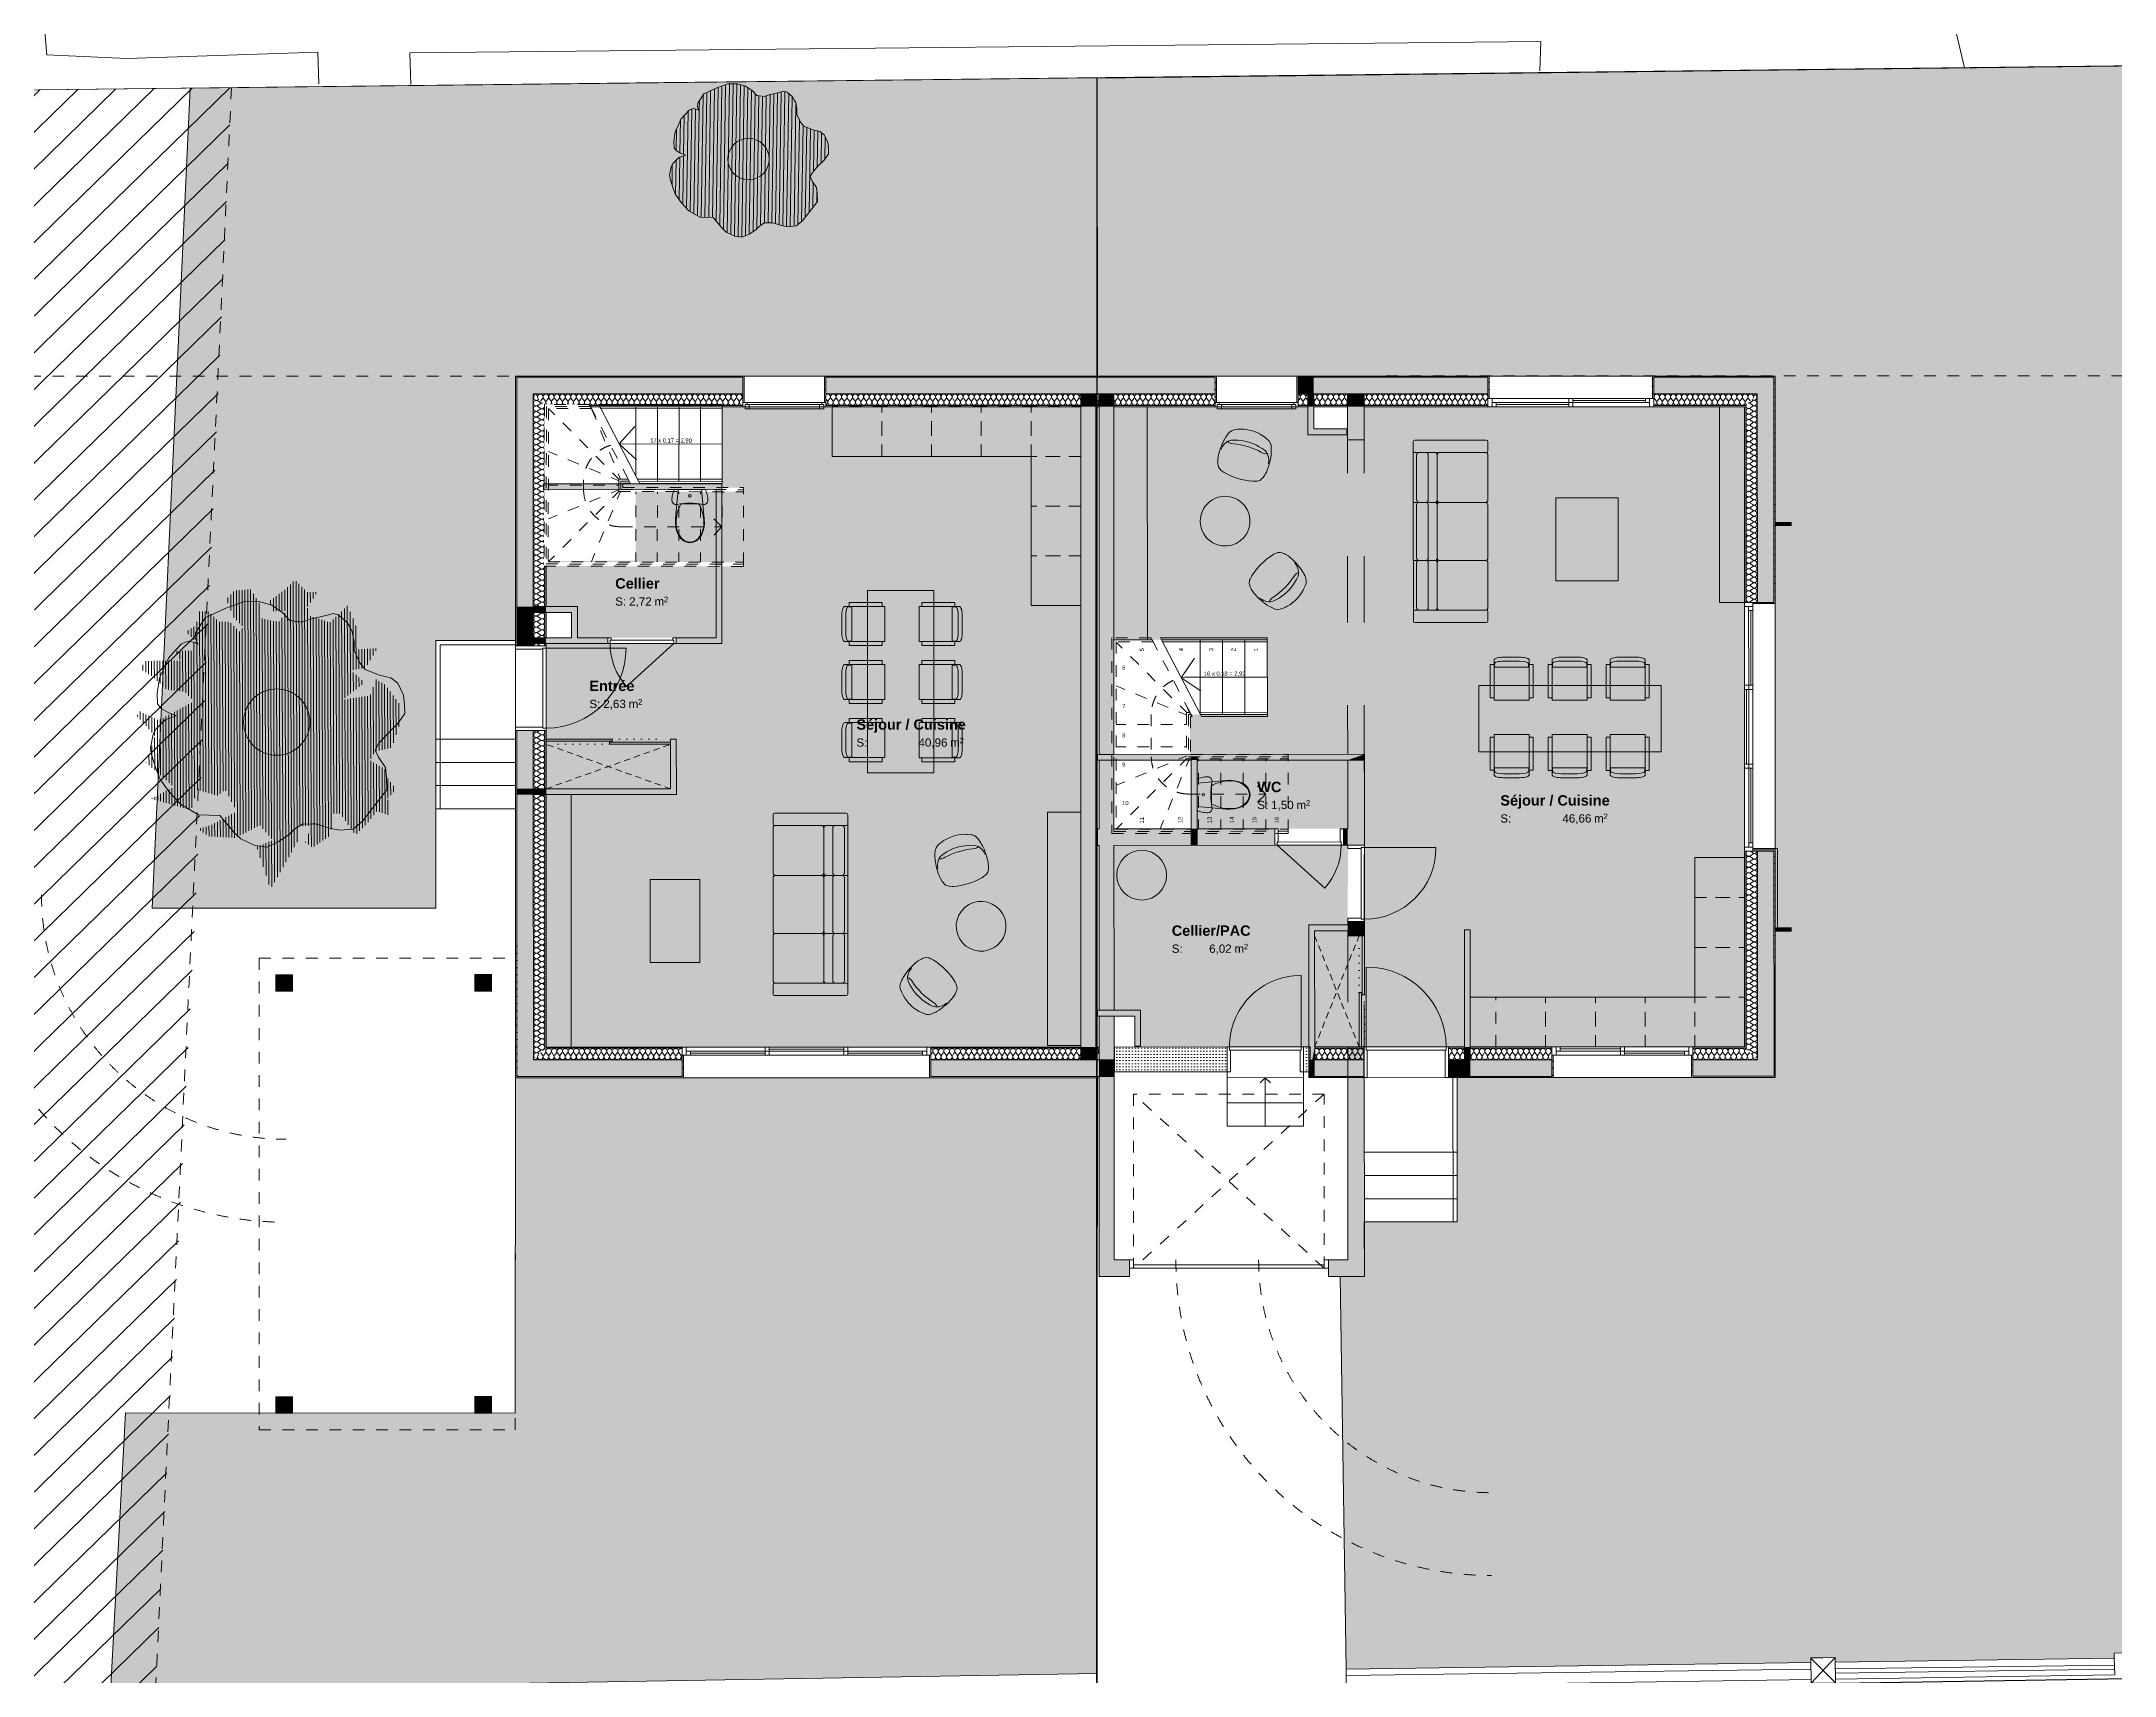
# Model space of a CAD drawing. Header units: millimetres. Extents: x 318905 to 439572, y -5133 to 105868.
# Drawn here: x 355617 to 380623, y 43773 to 63477 of the extents above; entities that cross this region are included whole.
import ezdxf

# ---------------------------------------------------------------- set-up
doc = ezdxf.new("R2010")
doc.units = ezdxf.units.MM
doc.header["$MEASUREMENT"] = 0
for name, pattern in [('ArchiStair2_dashed', [1800, 800, -1000]), ('Pointillé', [88.194442, 0, -88.194442]), ('Tirets petits', [125, 75, -50]), ('Traits', [282.222223, 141.111112, -141.111112]), ('Wipeout_Contour', [1000, 0, -1000])]:
    doc.linetypes.add(name, pattern=pattern)
for name, color, linetype, lineweight in [('0_Stylo_No__1', 7, 'Continuous', 5), ('0_Stylo_No__2', 8, 'Continuous', 5), ('2D -  Dessin général_Stylo_No__1', 7, 'Continuous', 5), ('2D - Dessin général_Stylo_No__1', 7, 'Continuous', 5), ('2D - Dessins placés (Géomètre)_Stylo_No__1', 7, 'Continuous', 5), ('2D - Dessins placés (Géomètre)_Stylo_No__141', 1, 'Continuous', 25), ('2D - Dessins placés (Géomètre)_Stylo_No__2', 8, 'Continuous', 5), ('2D - Dessins placés (Géomètre)_Stylo_No__6', 5, 'Continuous', 5), ('INTI_Agencement_Stylo_No__1', 7, 'Continuous', 5), ('INTI_Agencement_Stylo_No__142', 8, 'Continuous', 0), ('INTI_Agencement_Stylo_No__2', 8, 'Continuous', 5), ('INTI_Escaliers_et_ascenseurs_Stylo_No__1', 7, 'Continuous', 5), ('INTI_HACHURES_Stylo_No__1', 7, 'Continuous', 5), ('INTI_HACHURES_Stylo_No__122', 255, 'Continuous', 0), ('INTI_HACHURES_Stylo_No__2', 8, 'Continuous', 5), ('INTI_Mobilier_Stylo_No__1', 7, 'Continuous', 5), ('INTI_Mobilier_Stylo_No__101', 252, 'Continuous', 0), ('Marques & Zones_Stylo_No__1', 7, 'Continuous', 5), ('Murs ext - Périphériques_Stylo_No__1', 7, 'Continuous', 5), ('Murs ext - Périphériques_Stylo_No__41', 7, 'Continuous', 20)]:
    doc.layers.add(name, color=color, linetype=linetype, lineweight=lineweight)
for name, color, linetype in [('2D - Dessins placés (Géomètre)', 7, 'Continuous'), ('INTI_Agencement', 7, 'Continuous'), ('INTI_Escaliers_et_ascenseurs', 7, 'Continuous'), ('Marques & Zones', 7, 'Continuous')]:
    doc.layers.add(name, color=color, linetype=linetype)
for name, color, linetype, lineweight, true_color in [('2D - Dessins placés (Géomètre)_Stylo_No__102', 7, 'Continuous', 0, 0xcccccc), ('2D - Dessins placés (Géomètre)_Stylo_No__241', 7, 'Continuous', 5, 0x4d4d4d), ('2D - Dessins placés (Géomètre)_Stylo_No__253', 7, 'Continuous', 13, 0xb6d398), ('2D - Dessins placés (Géomètre)_Stylo_No__61', 7, 'Continuous', 15, 0x6a6a6a), ('INTI_Exter_Végétations_Stylo_No__251', 7, 'Continuous', 13, 0x77aa6f), ('Murs ext - Périphériques_Stylo_No__67', 7, 'Continuous', 15, 0x6a6a6a), ('Murs ext - Périphériques_Stylo_No__87', 7, 'Continuous', 13, 0x6a6a6a), ('Terrain - original_Stylo_No__93', 7, 'Continuous', 13, 0xa2a233)]:
    doc.layers.add(name, color=color, linetype=linetype, lineweight=lineweight, true_color=true_color)
doc.styles.add('STYLE_GENERE_1', font='Arial')
doc.styles.add('STYLE_GENERE_2', font='Arial')
doc.linetypes.add('MURPIER', pattern='A,0,[1,250207_ST EGREVE HC1.Shx,S=44.524603,R=0,X=0,Y=0],-5610.1,0', length=5610.1)
pattern_1 = [(0, (0, 0), (0, 86.60254), [0, -50]), (0, (25, 43.3), (0, 86.60254), [0, -50])]
pattern_2 = [(0, (0, 0), (0, 37.5), [0, -37.5])]

msp = doc.modelspace()

# ---------------------------------------------------------------- texts
at = {"layer": 'Marques & Zones_Stylo_No__1', "linetype": 'Continuous', "attachment_point": 1, "rotation": 0.0092022}
for s, insert, char_height, style in [('\\A1;{\\pql;\\pt0;\\fArial|b0|i0|c0|p34;S: }', (362537.887, 56774.8), 100, 'STYLE_GENERE_2'), ('\\A1;{\\pql;\\pt0;\\fArial|b1|i0|c0|p34;Cellier}', (362537.85, 57004.8), 125, 'STYLE_GENERE_1'), ('\\A1;{\\pql;\\fArial|b0|i0|c0|p34;2,72}', (362705.567, 56774.827), 100, 'STYLE_GENERE_2'), ('\\A1;{\\pql;\\fArial|b0|i0|c0|p34;2}', (363124.836, 56782.513), 66.66667, 'STYLE_GENERE_2'), ('\\A1;{\\pql;\\fArial|b0|i0|c0|p34; m}', (362972.487, 56774.87), 100, 'STYLE_GENERE_2'), ('\\A1;{\\pql;\\pt0;\\fArial|b1|i0|c0|p34;Entrée}', (362225.867, 55769.362), 125, 'STYLE_GENERE_1'), ('\\A1;{\\pql;\\pt0;\\fArial|b0|i0|c0|p34;S: }', (362225.904, 55539.362), 100, 'STYLE_GENERE_2'), ('\\A1;{\\pql;\\fArial|b0|i0|c0|p34;2,63}', (362393.584, 55539.389), 100, 'STYLE_GENERE_2'), ('\\A1;{\\pql;\\fArial|b0|i0|c0|p34; m}', (362660.504, 55539.432), 100, 'STYLE_GENERE_2'), ('\\A1;{\\pql;\\fArial|b0|i0|c0|p34;2}', (362812.853, 55547.076), 66.66667, 'STYLE_GENERE_2'), ('\\A1;{\\pql;\\pt0;\\fArial|b1|i0|c0|p34;Séjour / Cuisine}', (365446.709, 55303.317), 125, 'STYLE_GENERE_1'), ('\\A1;{\\pql;\\pt0;\\fArial|b0|i0|c0|p34;S: }', (365446.746, 55073.317), 100, 'STYLE_GENERE_2'), ('\\A1;{\\pql;\\fArial|b0|i0|c0|p34;40,96}', (366195.857, 55073.437), 100, 'STYLE_GENERE_2'), ('\\A1;{\\pql;\\fArial|b0|i0|c0|p34; m}', (366539.057, 55073.492), 100, 'STYLE_GENERE_2'), ('\\A1;{\\pql;\\fArial|b0|i0|c0|p34;2}', (366691.406, 55081.136), 66.66667, 'STYLE_GENERE_2'), ('\\A1;{\\pql;\\pt0;\\fArial|b1|i0|c0|p34;WC}', (370282.31, 54550.721), 125, 'STYLE_GENERE_1'), ('\\A1;{\\pql;\\pt0;\\fArial|b0|i0|c0|p34;S: }', (370282.347, 54320.721), 100, 'STYLE_GENERE_2'), ('\\A1;{\\pql;\\fArial|b0|i0|c0|p34;1,50}', (370450.027, 54320.748), 100, 'STYLE_GENERE_2'), ('\\A1;{\\pql;\\fArial|b0|i0|c0|p34; m}', (370716.947, 54320.791), 100, 'STYLE_GENERE_2'), ('\\A1;{\\pql;\\fArial|b0|i0|c0|p34;2}', (370869.295, 54328.435), 66.66667, 'STYLE_GENERE_2'), ('\\A1;{\\pql;\\pt0;\\fArial|b1|i0|c0|p34;Séjour / Cuisine}', (373213.913, 54388.474), 125, 'STYLE_GENERE_1'), ('\\A1;{\\pql;\\pt0;\\fArial|b0|i0|c0|p34;S: }', (373213.95, 54158.474), 100, 'STYLE_GENERE_2'), ('\\A1;{\\pql;\\fArial|b0|i0|c0|p34;46,66}', (373963.078, 54158.594), 100, 'STYLE_GENERE_2'), ('\\A1;{\\pql;\\fArial|b0|i0|c0|p34; m}', (374306.27, 54158.649), 100, 'STYLE_GENERE_2'), ('\\A1;{\\pql;\\fArial|b0|i0|c0|p34;2}', (374458.613, 54166.293), 66.66667, 'STYLE_GENERE_2'), ('\\A1;{\\pql;\\pt0;\\fArial|b1|i0|c0|p34;Cellier/PAC}', (369250.79, 52818.127), 125, 'STYLE_GENERE_1'), ('\\A1;{\\pql;\\pt0;\\fArial|b0|i0|c0|p34;S: }', (369250.827, 52588.127), 100, 'STYLE_GENERE_2'), ('\\A1;{\\pql;\\fArial|b0|i0|c0|p34;6,02}', (369701.638, 52588.2), 100, 'STYLE_GENERE_2'), ('\\A1;{\\pql;\\fArial|b0|i0|c0|p34; m}', (369968.558, 52588.243), 100, 'STYLE_GENERE_2'), ('\\A1;{\\pql;\\fArial|b0|i0|c0|p34;2}', (370120.907, 52595.886), 66.66667, 'STYLE_GENERE_2')]:
    msp.add_mtext(s, dxfattribs=dict(at, insert=insert, char_height=char_height, style=style))

# ---------------------------------------------------------------- blocks, each defined once
blk = doc.blocks.new('*X7')
at = {"layer": 'Murs ext - Périphériques_Stylo_No__1', "linetype": 'Continuous'}
for p, q in [((371576, 59224), (371572, 59224)), ((371574, 59145), (371572, 59141)), ((371572, 59109), (371576, 59103)), ((371594, 59172), (371574, 59145)), ((371590, 59216), (371576, 59224)), ((371576, 59103), (371584, 59097)), ((371584, 59097), (371592, 59093)), ((371599, 59203), (371590, 59216)), ((371592, 59093), (371601, 59092)), ((371594, 59172), (371601, 59187)), ((371601, 59187), (371599, 59203)), ((371603, 59203), (371601, 59187)), ((371601, 59187), (371608, 59172)), ((371601, 59092), (371610, 59093)), ((371612, 59216), (371603, 59203)), ((371608, 59172), (371628, 59145)), ((371610, 59093), (371619, 59097)), ((371626, 59224), (371612, 59216)), ((371619, 59097), (371626, 59103)), ((371643, 59224), (371626, 59224)), ((371626, 59103), (371631, 59110)), ((371632, 59137), (371628, 59145)), ((371631, 59110), (371634, 59119)), ((371634, 59128), (371632, 59137)), ((371634, 59119), (371634, 59128)), ((371637, 59137), (371635, 59128)), ((371635, 59128), (371635, 59119)), ((371635, 59119), (371638, 59110)), ((371641, 59145), (371637, 59137)), ((371638, 59110), (371643, 59103)), ((371661, 59172), (371641, 59145)), ((371657, 59216), (371643, 59224)), ((371643, 59103), (371650, 59097)), ((371650, 59097), (371659, 59093)), ((371666, 59203), (371657, 59216)), ((371659, 59093), (371668, 59092)), ((371661, 59172), (371667, 59187)), ((371667, 59187), (371666, 59203)), ((371670, 59203), (371668, 59187)), ((371668, 59187), (371674, 59172)), ((371668, 59092), (371677, 59093)), ((371679, 59216), (371670, 59203)), ((371674, 59172), (371694, 59145)), ((371677, 59093), (371685, 59097)), ((371693, 59224), (371679, 59216)), ((371685, 59097), (371692, 59103)), ((371692, 59103), (371698, 59110)), ((371709, 59224), (371693, 59224)), ((371699, 59137), (371694, 59145)), ((371698, 59110), (371700, 59119)), ((371701, 59128), (371699, 59137)), ((371700, 59119), (371701, 59128)), ((371703, 59137), (371701, 59128)), ((371701, 59128), (371702, 59119)), ((371702, 59119), (371705, 59110)), ((371708, 59145), (371703, 59137)), ((371705, 59110), (371710, 59103)), ((371728, 59172), (371708, 59145)), ((371723, 59216), (371709, 59224)), ((371710, 59103), (371717, 59097)), ((371717, 59097), (371725, 59093)), ((371732, 59203), (371723, 59216)), ((371725, 59093), (371734, 59092)), ((371728, 59172), (371734, 59187)), ((371734, 59187), (371732, 59203)), ((371734, 59092), (371744, 59093)), ((371736, 59203), (371735, 59187)), ((371735, 59187), (371741, 59172)), ((371745, 59216), (371736, 59203)), ((371741, 59172), (371761, 59145)), ((371744, 59093), (371752, 59097)), ((371760, 59224), (371745, 59216)), ((371752, 59097), (371759, 59103)), ((371759, 59103), (371764, 59110)), ((371776, 59224), (371760, 59224)), ((371766, 59137), (371761, 59145)), ((371764, 59110), (371767, 59119)), ((371768, 59128), (371766, 59137)), ((371767, 59119), (371768, 59128)), ((371770, 59137), (371768, 59128)), ((371768, 59128), (371768, 59119)), ((371768, 59119), (371771, 59110)), ((371774, 59145), (371770, 59137)), ((371771, 59110), (371776, 59103)), ((371794, 59172), (371774, 59145)), ((371790, 59216), (371776, 59224)), ((371776, 59103), (371784, 59097)), ((371784, 59097), (371792, 59093)), ((371799, 59203), (371790, 59216)), ((371792, 59093), (371801, 59092)), ((371794, 59172), (371801, 59187)), ((371801, 59187), (371799, 59203)), ((371803, 59203), (371801, 59187)), ((371801, 59187), (371808, 59172)), ((371801, 59092), (371810, 59093)), ((371812, 59216), (371803, 59203)), ((371808, 59172), (371828, 59145)), ((371810, 59093), (371819, 59097)), ((371826, 59224), (371812, 59216)), ((371819, 59097), (371826, 59103)), ((371843, 59224), (371826, 59224)), ((371826, 59103), (371831, 59110)), ((371832, 59137), (371828, 59145)), ((371831, 59110), (371834, 59119)), ((371834, 59128), (371832, 59137)), ((371834, 59119), (371834, 59128)), ((371837, 59137), (371835, 59128)), ((371835, 59128), (371835, 59119)), ((371835, 59119), (371838, 59110)), ((371841, 59145), (371837, 59137)), ((371838, 59110), (371843, 59103)), ((371861, 59172), (371841, 59145)), ((371857, 59216), (371843, 59224)), ((371843, 59103), (371850, 59097)), ((371850, 59097), (371859, 59093)), ((371866, 59203), (371857, 59216)), ((371859, 59093), (371868, 59092)), ((371861, 59172), (371867, 59187)), ((371867, 59187), (371866, 59203)), ((371870, 59203), (371868, 59187)), ((371868, 59187), (371874, 59172)), ((371868, 59092), (371877, 59093)), ((371879, 59216), (371870, 59203)), ((371874, 59172), (371894, 59145)), ((371877, 59093), (371885, 59097)), ((371893, 59224), (371879, 59216)), ((371885, 59097), (371892, 59103)), ((371892, 59103), (371898, 59110)), ((371909, 59224), (371893, 59224)), ((371899, 59137), (371894, 59145)), ((371898, 59110), (371900, 59119)), ((371901, 59128), (371899, 59137)), ((371900, 59119), (371901, 59128)), ((371903, 59137), (371901, 59128)), ((371901, 59128), (371902, 59119)), ((371902, 59119), (371905, 59110)), ((371908, 59145), (371903, 59137)), ((371905, 59110), (371910, 59103)), ((371928, 59172), (371908, 59145)), ((371923, 59216), (371909, 59224)), ((371910, 59103), (371917, 59097)), ((371917, 59097), (371925, 59093)), ((371932, 59203), (371923, 59216)), ((371925, 59093), (371934, 59092)), ((371928, 59172), (371934, 59187)), ((371934, 59187), (371932, 59203)), ((371934, 59092), (371944, 59093)), ((371936, 59203), (371935, 59187)), ((371935, 59187), (371941, 59172)), ((371945, 59216), (371936, 59203)), ((371941, 59172), (371961, 59145)), ((371944, 59093), (371952, 59097)), ((371960, 59224), (371945, 59216)), ((371952, 59097), (371959, 59103)), ((371959, 59103), (371964, 59110)), ((371976, 59224), (371960, 59224)), ((371966, 59137), (371961, 59145)), ((371964, 59110), (371967, 59119)), ((371968, 59128), (371966, 59137)), ((371967, 59119), (371968, 59128)), ((371970, 59137), (371968, 59128)), ((371968, 59128), (371968, 59119)), ((371968, 59119), (371971, 59110)), ((371974, 59145), (371970, 59137)), ((371971, 59110), (371976, 59103)), ((371994, 59172), (371974, 59145)), ((371990, 59216), (371976, 59224)), ((371976, 59103), (371984, 59097)), ((371984, 59097), (371992, 59093)), ((371999, 59203), (371990, 59216)), ((371992, 59093), (372001, 59092)), ((371994, 59172), (372001, 59187)), ((372001, 59187), (371999, 59203)), ((372003, 59203), (372001, 59187)), ((372001, 59187), (372008, 59172)), ((372001, 59092), (372010, 59093)), ((372012, 59216), (372003, 59203)), ((372008, 59172), (372028, 59145)), ((372010, 59093), (372019, 59097)), ((372026, 59224), (372012, 59216)), ((372019, 59097), (372026, 59103)), ((372043, 59224), (372026, 59224)), ((372026, 59103), (372031, 59110)), ((372032, 59137), (372028, 59145)), ((372031, 59110), (372034, 59119)), ((372034, 59128), (372032, 59137)), ((372034, 59119), (372034, 59128)), ((372037, 59137), (372035, 59128)), ((372035, 59128), (372035, 59119)), ((372035, 59119), (372038, 59110)), ((372041, 59145), (372037, 59137)), ((372038, 59110), (372043, 59103)), ((372061, 59172), (372041, 59145)), ((372057, 59216), (372043, 59224)), ((372043, 59103), (372050, 59097)), ((372050, 59097), (372059, 59093)), ((372066, 59203), (372057, 59216)), ((372059, 59093), (372068, 59092)), ((372061, 59172), (372067, 59187)), ((372067, 59187), (372066, 59203)), ((372070, 59203), (372068, 59187)), ((372068, 59187), (372074, 59172)), ((372068, 59092), (372077, 59093)), ((372079, 59216), (372070, 59203)), ((372074, 59172), (372094, 59145)), ((372077, 59093), (372085, 59097)), ((372093, 59224), (372079, 59216)), ((372085, 59097), (372092, 59103)), ((372092, 59103), (372098, 59110)), ((372109, 59224), (372093, 59224)), ((372099, 59137), (372094, 59145)), ((372098, 59110), (372100, 59119)), ((372101, 59128), (372099, 59137)), ((372100, 59119), (372101, 59128)), ((372103, 59137), (372101, 59128)), ((372101, 59128), (372102, 59119)), ((372102, 59119), (372105, 59110)), ((372108, 59145), (372103, 59137)), ((372105, 59110), (372110, 59103)), ((372128, 59172), (372108, 59145)), ((372123, 59216), (372109, 59224)), ((372110, 59103), (372117, 59097)), ((372117, 59097), (372125, 59093)), ((372132, 59203), (372123, 59216)), ((372125, 59093), (372134, 59092)), ((372128, 59172), (372134, 59187)), ((372134, 59187), (372132, 59203)), ((372134, 59092), (372144, 59093)), ((372136, 59203), (372135, 59187)), ((372135, 59187), (372141, 59172)), ((372145, 59216), (372136, 59203)), ((372141, 59172), (372161, 59145)), ((372144, 59093), (372152, 59097)), ((372160, 59224), (372145, 59216)), ((372152, 59097), (372159, 59103)), ((372159, 59103), (372164, 59110)), ((372176, 59224), (372160, 59224)), ((372166, 59137), (372161, 59145)), ((372164, 59110), (372167, 59119)), ((372168, 59128), (372166, 59137)), ((372167, 59119), (372168, 59128)), ((372170, 59137), (372168, 59128)), ((372168, 59128), (372168, 59119)), ((372168, 59119), (372171, 59110)), ((372174, 59145), (372170, 59137)), ((372171, 59110), (372176, 59103)), ((372194, 59172), (372174, 59145)), ((372190, 59216), (372176, 59224)), ((372176, 59103), (372184, 59097)), ((372184, 59097), (372192, 59093)), ((372199, 59203), (372190, 59216)), ((372192, 59093), (372201, 59092)), ((372194, 59172), (372201, 59187)), ((372201, 59187), (372199, 59203)), ((372203, 59203), (372201, 59187)), ((372201, 59187), (372208, 59172)), ((372201, 59092), (372210, 59093)), ((372212, 59216), (372203, 59203)), ((372208, 59172), (372228, 59145)), ((372210, 59093), (372219, 59097)), ((372226, 59224), (372212, 59216)), ((372219, 59097), (372226, 59103)), ((372243, 59224), (372226, 59224)), ((372226, 59103), (372231, 59110)), ((372232, 59137), (372228, 59145)), ((372231, 59110), (372234, 59119)), ((372234, 59128), (372232, 59137)), ((372234, 59119), (372234, 59128)), ((372237, 59137), (372235, 59128)), ((372235, 59128), (372235, 59119)), ((372235, 59119), (372238, 59110)), ((372241, 59145), (372237, 59137)), ((372238, 59110), (372243, 59103)), ((372261, 59172), (372241, 59145)), ((372257, 59216), (372243, 59224)), ((372243, 59103), (372250, 59097)), ((372250, 59097), (372259, 59093)), ((372266, 59203), (372257, 59216)), ((372259, 59093), (372268, 59092)), ((372261, 59172), (372267, 59187)), ((372267, 59187), (372266, 59203)), ((372270, 59203), (372268, 59187)), ((372268, 59187), (372274, 59172)), ((372268, 59092), (372277, 59093)), ((372279, 59216), (372270, 59203)), ((372274, 59172), (372294, 59145)), ((372277, 59093), (372285, 59097)), ((372293, 59224), (372279, 59216)), ((372285, 59097), (372292, 59103)), ((372292, 59103), (372298, 59110)), ((372309, 59224), (372293, 59224)), ((372299, 59137), (372294, 59145)), ((372298, 59110), (372300, 59119)), ((372301, 59128), (372299, 59137)), ((372300, 59119), (372301, 59128)), ((372303, 59137), (372301, 59128)), ((372301, 59128), (372302, 59119)), ((372302, 59119), (372305, 59110)), ((372308, 59145), (372303, 59137)), ((372305, 59110), (372310, 59103)), ((372328, 59172), (372308, 59145)), ((372323, 59216), (372309, 59224)), ((372310, 59103), (372317, 59097)), ((372317, 59097), (372325, 59093)), ((372332, 59203), (372323, 59216)), ((372325, 59093), (372334, 59092)), ((372328, 59172), (372334, 59187)), ((372334, 59187), (372332, 59203)), ((372334, 59092), (372344, 59093)), ((372336, 59203), (372335, 59187)), ((372335, 59187), (372341, 59172)), ((372345, 59216), (372336, 59203)), ((372341, 59172), (372361, 59145)), ((372344, 59093), (372352, 59097)), ((372360, 59224), (372345, 59216)), ((372352, 59097), (372359, 59103)), ((372359, 59103), (372364, 59110)), ((372376, 59224), (372360, 59224)), ((372366, 59137), (372361, 59145)), ((372364, 59110), (372367, 59119)), ((372368, 59128), (372366, 59137)), ((372367, 59119), (372368, 59128)), ((372370, 59137), (372368, 59128)), ((372368, 59128), (372368, 59119)), ((372368, 59119), (372371, 59110)), ((372374, 59145), (372370, 59137)), ((372371, 59110), (372376, 59103)), ((372394, 59172), (372374, 59145)), ((372390, 59216), (372376, 59224)), ((372376, 59103), (372384, 59097)), ((372384, 59097), (372392, 59093)), ((372399, 59203), (372390, 59216)), ((372392, 59093), (372401, 59092)), ((372394, 59172), (372401, 59187)), ((372401, 59187), (372399, 59203)), ((372403, 59203), (372401, 59187)), ((372401, 59187), (372408, 59172)), ((372401, 59092), (372410, 59093)), ((372412, 59216), (372403, 59203)), ((372408, 59172), (372428, 59145)), ((372410, 59093), (372419, 59097)), ((372426, 59224), (372412, 59216)), ((372419, 59097), (372426, 59103)), ((372443, 59224), (372426, 59224)), ((372426, 59103), (372431, 59110)), ((372432, 59137), (372428, 59145)), ((372431, 59110), (372434, 59119)), ((372434, 59128), (372432, 59137)), ((372434, 59119), (372434, 59128)), ((372437, 59137), (372435, 59128)), ((372435, 59128), (372435, 59119)), ((372435, 59119), (372438, 59110)), ((372441, 59145), (372437, 59137)), ((372438, 59110), (372443, 59103)), ((372461, 59172), (372441, 59145)), ((372457, 59216), (372443, 59224)), ((372443, 59103), (372450, 59097)), ((372450, 59097), (372459, 59093)), ((372466, 59203), (372457, 59216)), ((372459, 59093), (372468, 59092)), ((372461, 59172), (372467, 59187)), ((372467, 59187), (372466, 59203)), ((372470, 59203), (372468, 59187)), ((372468, 59187), (372474, 59172)), ((372468, 59092), (372477, 59093)), ((372479, 59216), (372470, 59203)), ((372474, 59172), (372494, 59145)), ((372477, 59093), (372485, 59097)), ((372493, 59224), (372479, 59216)), ((372485, 59097), (372492, 59103)), ((372492, 59103), (372498, 59110)), ((372509, 59224), (372493, 59224)), ((372499, 59137), (372494, 59145)), ((372498, 59110), (372500, 59119)), ((372501, 59128), (372499, 59137)), ((372500, 59119), (372501, 59128)), ((372503, 59137), (372501, 59128)), ((372501, 59128), (372502, 59119)), ((372502, 59119), (372505, 59110)), ((372508, 59145), (372503, 59137)), ((372505, 59110), (372510, 59103)), ((372528, 59172), (372508, 59145)), ((372523, 59216), (372509, 59224)), ((372510, 59103), (372517, 59097)), ((372517, 59097), (372525, 59093)), ((372532, 59203), (372523, 59216)), ((372525, 59093), (372534, 59092)), ((372528, 59172), (372534, 59187)), ((372534, 59187), (372532, 59203)), ((372534, 59092), (372544, 59093)), ((372536, 59203), (372535, 59187)), ((372535, 59187), (372541, 59172)), ((372545, 59216), (372536, 59203)), ((372541, 59172), (372561, 59145)), ((372544, 59093), (372552, 59097)), ((372560, 59224), (372545, 59216)), ((372552, 59097), (372559, 59103)), ((372559, 59103), (372564, 59110)), ((372576, 59224), (372560, 59224)), ((372566, 59137), (372561, 59145)), ((372564, 59110), (372567, 59119)), ((372568, 59128), (372566, 59137)), ((372567, 59119), (372568, 59128)), ((372570, 59137), (372568, 59128)), ((372568, 59128), (372568, 59119)), ((372568, 59119), (372571, 59110)), ((372574, 59145), (372570, 59137)), ((372571, 59110), (372576, 59103)), ((372594, 59172), (372574, 59145)), ((372590, 59216), (372576, 59224)), ((372576, 59103), (372584, 59097)), ((372584, 59097), (372592, 59093)), ((372599, 59203), (372590, 59216)), ((372592, 59093), (372601, 59092)), ((372594, 59172), (372601, 59187)), ((372601, 59187), (372599, 59203)), ((372603, 59203), (372601, 59187)), ((372601, 59187), (372608, 59172)), ((372601, 59092), (372610, 59093)), ((372612, 59216), (372603, 59203)), ((372608, 59172), (372628, 59145)), ((372610, 59093), (372619, 59097)), ((372626, 59224), (372612, 59216)), ((372619, 59097), (372626, 59103)), ((372643, 59224), (372626, 59224)), ((372626, 59103), (372631, 59110)), ((372632, 59137), (372628, 59145)), ((372631, 59110), (372634, 59119)), ((372634, 59128), (372632, 59137)), ((372634, 59119), (372634, 59128)), ((372637, 59137), (372635, 59128)), ((372635, 59128), (372635, 59119)), ((372635, 59119), (372638, 59110)), ((372641, 59145), (372637, 59137)), ((372638, 59110), (372643, 59103)), ((372661, 59172), (372641, 59145)), ((372657, 59216), (372643, 59224)), ((372643, 59103), (372650, 59097)), ((372650, 59097), (372659, 59093)), ((372666, 59203), (372657, 59216)), ((372659, 59093), (372668, 59092)), ((372661, 59172), (372667, 59187)), ((372667, 59187), (372666, 59203)), ((372670, 59203), (372668, 59187)), ((372668, 59187), (372674, 59172)), ((372668, 59092), (372677, 59093)), ((372679, 59216), (372670, 59203)), ((372674, 59172), (372694, 59145)), ((372677, 59093), (372685, 59097)), ((372693, 59224), (372679, 59216)), ((372685, 59097), (372692, 59103)), ((372692, 59103), (372698, 59110)), ((372709, 59224), (372693, 59224)), ((372699, 59137), (372694, 59145)), ((372698, 59110), (372700, 59119)), ((372701, 59128), (372699, 59137)), ((372700, 59119), (372701, 59128)), ((372703, 59137), (372701, 59128)), ((372701, 59128), (372702, 59119)), ((372702, 59119), (372705, 59110)), ((372708, 59145), (372703, 59137)), ((372705, 59110), (372710, 59103)), ((372728, 59172), (372708, 59145)), ((372723, 59216), (372709, 59224)), ((372710, 59103), (372717, 59097)), ((372717, 59097), (372725, 59093)), ((372732, 59203), (372723, 59216)), ((372725, 59093), (372734, 59092)), ((372728, 59172), (372734, 59187)), ((372734, 59187), (372732, 59203)), ((372734, 59092), (372744, 59093)), ((372736, 59203), (372735, 59187)), ((372735, 59187), (372741, 59172)), ((372745, 59216), (372736, 59203)), ((372741, 59172), (372761, 59145)), ((372744, 59093), (372752, 59097)), ((372760, 59224), (372745, 59216)), ((372752, 59097), (372759, 59103)), ((372759, 59103), (372764, 59110)), ((372776, 59224), (372760, 59224)), ((372766, 59137), (372761, 59145)), ((372764, 59110), (372767, 59119)), ((372768, 59128), (372766, 59137)), ((372767, 59119), (372768, 59128)), ((372770, 59137), (372768, 59128)), ((372768, 59128), (372768, 59119)), ((372768, 59119), (372771, 59110)), ((372774, 59145), (372770, 59137)), ((372771, 59110), (372776, 59103)), ((372794, 59172), (372774, 59145)), ((372790, 59216), (372776, 59224)), ((372776, 59103), (372784, 59097)), ((372784, 59097), (372792, 59093)), ((372799, 59203), (372790, 59216)), ((372792, 59093), (372801, 59092)), ((372794, 59172), (372801, 59187)), ((372801, 59187), (372799, 59203)), ((372803, 59203), (372801, 59187)), ((372801, 59187), (372808, 59172)), ((372801, 59092), (372810, 59093)), ((372812, 59216), (372803, 59203)), ((372808, 59172), (372828, 59145)), ((372810, 59093), (372819, 59097)), ((372826, 59224), (372812, 59216)), ((372819, 59097), (372826, 59103)), ((372843, 59224), (372826, 59224)), ((372826, 59103), (372831, 59110)), ((372832, 59137), (372828, 59145)), ((372831, 59110), (372834, 59119)), ((372834, 59128), (372832, 59137)), ((372834, 59119), (372834, 59128)), ((372837, 59137), (372835, 59128)), ((372835, 59128), (372835, 59119)), ((372835, 59119), (372838, 59110)), ((372841, 59145), (372837, 59137)), ((372838, 59110), (372843, 59103)), ((372861, 59172), (372841, 59145)), ((372857, 59216), (372843, 59224)), ((372843, 59103), (372850, 59097)), ((372850, 59097), (372859, 59093)), ((372866, 59203), (372857, 59216)), ((372859, 59093), (372868, 59092)), ((372861, 59172), (372867, 59187)), ((372867, 59187), (372866, 59203)), ((372870, 59203), (372868, 59187)), ((372868, 59187), (372874, 59172)), ((372868, 59092), (372877, 59093)), ((372879, 59216), (372870, 59203)), ((372874, 59172), (372894, 59145)), ((372877, 59093), (372885, 59097)), ((372893, 59224), (372879, 59216)), ((372885, 59097), (372892, 59103)), ((372892, 59103), (372898, 59110)), ((372909, 59224), (372893, 59224)), ((372899, 59137), (372894, 59145)), ((372898, 59110), (372900, 59119)), ((372901, 59128), (372899, 59137)), ((372900, 59119), (372901, 59128)), ((372903, 59137), (372901, 59128)), ((372901, 59128), (372902, 59119)), ((372902, 59119), (372905, 59110)), ((372908, 59145), (372903, 59137)), ((372905, 59110), (372910, 59103)), ((372928, 59172), (372908, 59145)), ((372923, 59216), (372909, 59224)), ((372910, 59103), (372917, 59097)), ((372917, 59097), (372925, 59093)), ((372932, 59203), (372923, 59216)), ((372925, 59093), (372934, 59092)), ((372928, 59172), (372934, 59187)), ((372934, 59187), (372932, 59203)), ((372934, 59092), (372944, 59093)), ((372936, 59203), (372935, 59187)), ((372935, 59187), (372941, 59172)), ((372945, 59216), (372936, 59203)), ((372941, 59172), (372961, 59145)), ((372944, 59093), (372952, 59097)), ((372960, 59224), (372945, 59216)), ((372952, 59097), (372959, 59103)), ((372959, 59103), (372964, 59110)), ((372976, 59224), (372960, 59224)), ((372966, 59137), (372961, 59145)), ((372964, 59110), (372967, 59119)), ((372968, 59128), (372966, 59137)), ((372967, 59119), (372968, 59128)), ((372970, 59137), (372968, 59128)), ((372968, 59128), (372968, 59119)), ((372968, 59119), (372971, 59110)), ((372974, 59145), (372970, 59137)), ((372971, 59110), (372976, 59103)), ((372994, 59172), (372974, 59145)), ((372990, 59216), (372976, 59224)), ((372976, 59103), (372984, 59097)), ((372984, 59097), (372992, 59093)), ((372999, 59203), (372990, 59216)), ((372992, 59093), (373001, 59092)), ((372994, 59172), (373001, 59187)), ((373001, 59187), (372999, 59203)), ((373003, 59203), (373001, 59187)), ((373001, 59187), (373008, 59172)), ((373001, 59092), (373010, 59093)), ((373012, 59216), (373003, 59203)), ((373008, 59172), (373028, 59145)), ((373010, 59093), (373019, 59097)), ((373026, 59224), (373012, 59216)), ((373019, 59097), (373026, 59103)), ((373043, 59224), (373026, 59224)), ((373026, 59103), (373031, 59110)), ((373032, 59137), (373028, 59145)), ((373031, 59110), (373034, 59119)), ((373034, 59128), (373032, 59137)), ((373034, 59119), (373034, 59128)), ((373037, 59137), (373035, 59128)), ((373035, 59128), (373035, 59119)), ((373035, 59119), (373038, 59110)), ((373041, 59145), (373037, 59137)), ((373038, 59110), (373043, 59103)), ((373061, 59172), (373041, 59145)), ((373057, 59216), (373043, 59224)), ((373043, 59103), (373050, 59097)), ((373050, 59097), (373059, 59093)), ((373064, 59205), (373057, 59216)), ((373059, 59093), (373064, 59092)), ((373061, 59172), (373064, 59180))]:
    blk.add_line(p, q, dxfattribs=at)
blk = doc.blocks.new('Hachure_1', base_point=(0, 4000))
at = {"layer": 'Murs ext - Périphériques_Stylo_No__1', "linetype": 'Continuous'}
blk.add_blockref('*X7', (0, 0), dxfattribs=at)
blk = doc.blocks.new('*X9')
at = {"layer": 'Murs ext - Périphériques_Stylo_No__1', "linetype": 'Continuous'}
for p, q in [((375066, 59203), (375064, 59205)), ((375064, 59180), (375067, 59187)), ((375064, 59092), (375068, 59092)), ((375067, 59187), (375066, 59203)), ((375070, 59203), (375068, 59187)), ((375068, 59187), (375074, 59172)), ((375068, 59092), (375077, 59093)), ((375079, 59216), (375070, 59203)), ((375074, 59172), (375094, 59145)), ((375077, 59093), (375085, 59097)), ((375093, 59224), (375079, 59216)), ((375085, 59097), (375092, 59103)), ((375092, 59103), (375098, 59110)), ((375109, 59224), (375093, 59224)), ((375099, 59137), (375094, 59145)), ((375098, 59110), (375100, 59119)), ((375101, 59128), (375099, 59137)), ((375100, 59119), (375101, 59128)), ((375103, 59137), (375101, 59128)), ((375101, 59128), (375102, 59119)), ((375102, 59119), (375105, 59110)), ((375108, 59145), (375103, 59137)), ((375105, 59110), (375110, 59103)), ((375128, 59172), (375108, 59145)), ((375123, 59216), (375109, 59224)), ((375110, 59103), (375117, 59097)), ((375117, 59097), (375125, 59093)), ((375132, 59203), (375123, 59216)), ((375125, 59093), (375134, 59092)), ((375128, 59172), (375134, 59187)), ((375134, 59187), (375132, 59203)), ((375134, 59092), (375144, 59093)), ((375136, 59203), (375135, 59187)), ((375135, 59187), (375141, 59172)), ((375145, 59216), (375136, 59203)), ((375141, 59172), (375161, 59145)), ((375144, 59093), (375152, 59097)), ((375160, 59224), (375145, 59216)), ((375152, 59097), (375159, 59103)), ((375159, 59103), (375164, 59110)), ((375176, 59224), (375160, 59224)), ((375166, 59137), (375161, 59145)), ((375164, 59110), (375167, 59119)), ((375168, 59128), (375166, 59137)), ((375167, 59119), (375168, 59128)), ((375170, 59137), (375168, 59128)), ((375168, 59128), (375168, 59119)), ((375168, 59119), (375171, 59110)), ((375174, 59145), (375170, 59137)), ((375171, 59110), (375176, 59103)), ((375194, 59172), (375174, 59145)), ((375190, 59216), (375176, 59224)), ((375176, 59103), (375184, 59097)), ((375184, 59097), (375192, 59093)), ((375199, 59203), (375190, 59216)), ((375192, 59093), (375201, 59092)), ((375194, 59172), (375201, 59187)), ((375201, 59187), (375199, 59203)), ((375203, 59203), (375201, 59187)), ((375201, 59187), (375208, 59172)), ((375201, 59092), (375210, 59093)), ((375212, 59216), (375203, 59203)), ((375208, 59172), (375228, 59145)), ((375210, 59093), (375219, 59097)), ((375226, 59224), (375212, 59216)), ((375219, 59097), (375226, 59103)), ((375243, 59224), (375226, 59224)), ((375226, 59103), (375231, 59110)), ((375232, 59137), (375228, 59145)), ((375231, 59110), (375234, 59119)), ((375234, 59128), (375232, 59137)), ((375234, 59119), (375234, 59128)), ((375237, 59137), (375235, 59128)), ((375235, 59128), (375235, 59119)), ((375235, 59119), (375238, 59110)), ((375241, 59145), (375237, 59137)), ((375238, 59110), (375243, 59103)), ((375261, 59172), (375241, 59145)), ((375257, 59216), (375243, 59224)), ((375243, 59103), (375250, 59097)), ((375250, 59097), (375259, 59093)), ((375266, 59203), (375257, 59216)), ((375259, 59093), (375268, 59092)), ((375261, 59172), (375267, 59187)), ((375267, 59187), (375266, 59203)), ((375270, 59203), (375268, 59187)), ((375268, 59187), (375274, 59172)), ((375268, 59092), (375277, 59093)), ((375279, 59216), (375270, 59203)), ((375274, 59172), (375294, 59145)), ((375277, 59093), (375285, 59097)), ((375293, 59224), (375279, 59216)), ((375285, 59097), (375292, 59103)), ((375292, 59103), (375298, 59110)), ((375309, 59224), (375293, 59224)), ((375299, 59137), (375294, 59145)), ((375298, 59110), (375300, 59119)), ((375301, 59128), (375299, 59137)), ((375300, 59119), (375301, 59128)), ((375303, 59137), (375301, 59128)), ((375301, 59128), (375302, 59119)), ((375302, 59119), (375305, 59110)), ((375308, 59145), (375303, 59137)), ((375305, 59110), (375310, 59103)), ((375328, 59172), (375308, 59145)), ((375323, 59216), (375309, 59224)), ((375310, 59103), (375317, 59097)), ((375317, 59097), (375325, 59093)), ((375332, 59203), (375323, 59216)), ((375325, 59093), (375334, 59092)), ((375328, 59172), (375334, 59187)), ((375334, 59187), (375332, 59203)), ((375334, 59092), (375344, 59093)), ((375336, 59203), (375335, 59187)), ((375335, 59187), (375341, 59172)), ((375345, 59216), (375336, 59203)), ((375341, 59172), (375361, 59145)), ((375344, 59093), (375352, 59097)), ((375360, 59224), (375345, 59216)), ((375352, 59097), (375359, 59103)), ((375359, 59103), (375364, 59110)), ((375376, 59224), (375360, 59224)), ((375366, 59137), (375361, 59145)), ((375364, 59110), (375367, 59119)), ((375368, 59128), (375366, 59137)), ((375367, 59119), (375368, 59128)), ((375370, 59137), (375368, 59128)), ((375368, 59128), (375368, 59119)), ((375368, 59119), (375371, 59110)), ((375374, 59145), (375370, 59137)), ((375371, 59110), (375376, 59103)), ((375394, 59172), (375374, 59145)), ((375390, 59216), (375376, 59224)), ((375376, 59103), (375384, 59097)), ((375384, 59097), (375392, 59093)), ((375399, 59203), (375390, 59216)), ((375392, 59093), (375401, 59092)), ((375394, 59172), (375401, 59187)), ((375401, 59187), (375399, 59203)), ((375403, 59203), (375401, 59187)), ((375401, 59187), (375408, 59172)), ((375401, 59092), (375410, 59093)), ((375412, 59216), (375403, 59203)), ((375408, 59172), (375428, 59145)), ((375410, 59093), (375419, 59097)), ((375426, 59224), (375412, 59216)), ((375419, 59097), (375426, 59103)), ((375443, 59224), (375426, 59224)), ((375426, 59103), (375431, 59110)), ((375432, 59137), (375428, 59145)), ((375431, 59110), (375434, 59119)), ((375434, 59128), (375432, 59137)), ((375434, 59119), (375434, 59128)), ((375437, 59137), (375435, 59128)), ((375435, 59128), (375435, 59119)), ((375435, 59119), (375438, 59110)), ((375441, 59145), (375437, 59137)), ((375438, 59110), (375443, 59103)), ((375461, 59172), (375441, 59145)), ((375457, 59216), (375443, 59224)), ((375443, 59103), (375450, 59097)), ((375450, 59097), (375459, 59093)), ((375466, 59203), (375457, 59216)), ((375459, 59093), (375468, 59092)), ((375461, 59172), (375467, 59187)), ((375467, 59187), (375466, 59203)), ((375470, 59203), (375468, 59187)), ((375468, 59187), (375474, 59172)), ((375468, 59092), (375477, 59093)), ((375479, 59216), (375470, 59203)), ((375474, 59172), (375494, 59145)), ((375477, 59093), (375485, 59097)), ((375493, 59224), (375479, 59216)), ((375485, 59097), (375492, 59103)), ((375492, 59103), (375498, 59110)), ((375509, 59224), (375493, 59224)), ((375499, 59137), (375494, 59145)), ((375498, 59110), (375500, 59119)), ((375501, 59128), (375499, 59137)), ((375500, 59119), (375501, 59128)), ((375503, 59137), (375501, 59128)), ((375501, 59128), (375502, 59119)), ((375502, 59119), (375505, 59110)), ((375508, 59145), (375503, 59137)), ((375505, 59110), (375510, 59103)), ((375528, 59172), (375508, 59145)), ((375523, 59216), (375509, 59224)), ((375510, 59103), (375517, 59097)), ((375517, 59097), (375525, 59093)), ((375532, 59203), (375523, 59216)), ((375525, 59093), (375534, 59092)), ((375528, 59172), (375534, 59187)), ((375534, 59187), (375532, 59203)), ((375534, 59092), (375544, 59093)), ((375536, 59203), (375535, 59187)), ((375535, 59187), (375541, 59172)), ((375545, 59216), (375536, 59203)), ((375541, 59172), (375561, 59145)), ((375544, 59093), (375552, 59097)), ((375560, 59224), (375545, 59216)), ((375552, 59097), (375559, 59103)), ((375559, 59103), (375564, 59110)), ((375576, 59224), (375560, 59224)), ((375566, 59137), (375561, 59145)), ((375564, 59110), (375567, 59119)), ((375568, 59128), (375566, 59137)), ((375567, 59119), (375568, 59128)), ((375570, 59137), (375568, 59128)), ((375568, 59128), (375568, 59119)), ((375568, 59119), (375571, 59110)), ((375574, 59145), (375570, 59137)), ((375571, 59110), (375576, 59103)), ((375594, 59172), (375574, 59145)), ((375590, 59216), (375576, 59224)), ((375576, 59103), (375584, 59097)), ((375584, 59097), (375592, 59093)), ((375599, 59203), (375590, 59216)), ((375592, 59093), (375601, 59092)), ((375594, 59172), (375601, 59187)), ((375601, 59187), (375599, 59203)), ((375603, 59203), (375601, 59187)), ((375601, 59187), (375608, 59172)), ((375601, 59092), (375610, 59093)), ((375612, 59216), (375603, 59203)), ((375608, 59172), (375628, 59145)), ((375610, 59093), (375619, 59097)), ((375626, 59224), (375612, 59216)), ((375619, 59097), (375626, 59103)), ((375643, 59224), (375626, 59224)), ((375626, 59103), (375631, 59110)), ((375632, 59137), (375628, 59145)), ((375631, 59110), (375634, 59119)), ((375634, 59128), (375632, 59137)), ((375634, 59119), (375634, 59128)), ((375637, 59137), (375635, 59128)), ((375635, 59128), (375635, 59119)), ((375635, 59119), (375638, 59110)), ((375641, 59145), (375637, 59137)), ((375638, 59110), (375643, 59103)), ((375661, 59172), (375641, 59145)), ((375657, 59216), (375643, 59224)), ((375643, 59103), (375650, 59097)), ((375650, 59097), (375659, 59093)), ((375666, 59203), (375657, 59216)), ((375659, 59093), (375668, 59092)), ((375661, 59172), (375667, 59187)), ((375667, 59187), (375666, 59203)), ((375670, 59203), (375668, 59187)), ((375668, 59187), (375674, 59172)), ((375668, 59092), (375677, 59093)), ((375679, 59216), (375670, 59203)), ((375674, 59172), (375694, 59145)), ((375677, 59093), (375685, 59097)), ((375693, 59224), (375679, 59216)), ((375685, 59097), (375692, 59103)), ((375692, 59103), (375698, 59110)), ((375709, 59224), (375693, 59224)), ((375699, 59137), (375694, 59145)), ((375698, 59110), (375700, 59119)), ((375701, 59128), (375699, 59137)), ((375700, 59119), (375701, 59128)), ((375703, 59137), (375701, 59128)), ((375701, 59128), (375702, 59119)), ((375702, 59119), (375705, 59110)), ((375708, 59145), (375703, 59137)), ((375705, 59110), (375710, 59103)), ((375728, 59172), (375708, 59145)), ((375723, 59216), (375709, 59224)), ((375710, 59103), (375717, 59097)), ((375717, 59097), (375725, 59093)), ((375732, 59203), (375723, 59216)), ((375725, 59093), (375734, 59092)), ((375728, 59172), (375734, 59187)), ((375734, 59187), (375732, 59203)), ((375734, 59092), (375744, 59093)), ((375736, 59203), (375735, 59187)), ((375735, 59187), (375741, 59172)), ((375745, 59216), (375736, 59203)), ((375741, 59172), (375761, 59145)), ((375744, 59093), (375752, 59097)), ((375760, 59224), (375745, 59216)), ((375752, 59097), (375759, 59103)), ((375759, 59103), (375764, 59110)), ((375776, 59224), (375760, 59224)), ((375766, 59137), (375761, 59145)), ((375764, 59110), (375767, 59119)), ((375768, 59128), (375766, 59137)), ((375767, 59119), (375768, 59128)), ((375770, 59137), (375768, 59128)), ((375768, 59128), (375768, 59119)), ((375768, 59119), (375771, 59110)), ((375774, 59145), (375770, 59137)), ((375771, 59110), (375776, 59103)), ((375794, 59172), (375774, 59145)), ((375790, 59216), (375776, 59224)), ((375776, 59103), (375784, 59097)), ((375784, 59097), (375792, 59093)), ((375799, 59203), (375790, 59216)), ((375792, 59093), (375801, 59092)), ((375794, 59172), (375801, 59187)), ((375801, 59187), (375799, 59203)), ((375803, 59203), (375801, 59187)), ((375801, 59187), (375808, 59172)), ((375801, 59092), (375810, 59093)), ((375812, 59216), (375803, 59203)), ((375808, 59172), (375828, 59145)), ((375810, 59093), (375819, 59097)), ((375826, 59224), (375812, 59216)), ((375819, 59097), (375826, 59103)), ((375843, 59224), (375826, 59224)), ((375826, 59103), (375831, 59110)), ((375832, 59137), (375828, 59145)), ((375831, 59110), (375834, 59119)), ((375834, 59128), (375832, 59137)), ((375834, 59119), (375834, 59128)), ((375837, 59137), (375835, 59128)), ((375835, 59128), (375835, 59119)), ((375835, 59119), (375838, 59110)), ((375841, 59145), (375837, 59137)), ((375838, 59110), (375843, 59103)), ((375861, 59172), (375841, 59145)), ((375857, 59216), (375843, 59224)), ((375843, 59103), (375850, 59097)), ((375850, 59097), (375859, 59093)), ((375866, 59203), (375857, 59216)), ((375859, 59093), (375868, 59092)), ((375861, 59172), (375867, 59187)), ((375867, 59187), (375866, 59203)), ((375870, 59203), (375868, 59187)), ((375868, 59187), (375874, 59172)), ((375868, 59092), (375877, 59093)), ((375879, 59216), (375870, 59203)), ((375874, 59172), (375894, 59145)), ((375877, 59093), (375885, 59097)), ((375893, 59224), (375879, 59216)), ((375885, 59097), (375892, 59103)), ((375892, 59103), (375898, 59110)), ((375909, 59224), (375893, 59224)), ((375899, 59137), (375894, 59145)), ((375898, 59110), (375900, 59119)), ((375901, 59128), (375899, 59137)), ((375900, 59119), (375901, 59128)), ((375903, 59137), (375901, 59128)), ((375901, 59128), (375902, 59119)), ((375902, 59119), (375905, 59110)), ((375908, 59145), (375903, 59137)), ((375905, 59110), (375910, 59103)), ((375928, 59172), (375908, 59145)), ((375923, 59216), (375909, 59224)), ((375910, 59103), (375917, 59097)), ((375917, 59097), (375925, 59093)), ((375932, 59203), (375923, 59216)), ((375925, 59093), (375934, 59092)), ((375928, 59172), (375934, 59187)), ((375934, 59187), (375932, 59203)), ((375934, 59092), (375944, 59093)), ((375936, 59203), (375935, 59187)), ((375935, 59187), (375941, 59172)), ((375945, 59216), (375936, 59203)), ((375941, 59172), (375961, 59145)), ((375944, 59093), (375952, 59097)), ((375960, 59224), (375945, 59216)), ((375952, 59097), (375959, 59103)), ((375959, 59103), (375964, 59110)), ((375976, 59224), (375960, 59224)), ((375966, 59137), (375961, 59145)), ((375964, 59110), (375967, 59119)), ((375968, 59128), (375966, 59137)), ((375967, 59119), (375968, 59128)), ((375970, 59137), (375968, 59128)), ((375968, 59128), (375968, 59119)), ((375968, 59119), (375971, 59110)), ((375974, 59145), (375970, 59137)), ((375971, 59110), (375976, 59103)), ((375994, 59172), (375974, 59145)), ((375990, 59216), (375976, 59224)), ((375976, 59103), (375984, 59097)), ((375984, 59097), (375992, 59093)), ((375999, 59203), (375990, 59216)), ((375992, 59093), (376001, 59092)), ((375994, 59172), (376001, 59187)), ((376001, 59187), (375999, 59203)), ((376003, 59203), (376001, 59187)), ((376001, 59187), (376008, 59172)), ((376001, 59092), (376010, 59093)), ((376012, 59216), (376003, 59203)), ((376008, 59172), (376028, 59145)), ((376010, 59093), (376019, 59097)), ((376026, 59224), (376012, 59216)), ((376019, 59097), (376026, 59103)), ((376043, 59224), (376026, 59224)), ((376026, 59103), (376031, 59110)), ((376032, 59137), (376028, 59145)), ((376031, 59110), (376034, 59119)), ((376034, 59128), (376032, 59137)), ((376034, 59119), (376034, 59128)), ((376037, 59137), (376035, 59128)), ((376035, 59128), (376035, 59119)), ((376035, 59119), (376038, 59110)), ((376041, 59145), (376037, 59137)), ((376038, 59110), (376043, 59103)), ((376061, 59172), (376041, 59145)), ((376057, 59216), (376043, 59224)), ((376043, 59103), (376050, 59097)), ((376050, 59097), (376059, 59093)), ((376066, 59203), (376057, 59216)), ((376059, 59093), (376068, 59092)), ((376061, 59172), (376067, 59187)), ((376067, 59187), (376066, 59203)), ((376070, 59203), (376068, 59187)), ((376068, 59187), (376074, 59172)), ((376068, 59092), (376077, 59093)), ((376079, 59216), (376070, 59203)), ((376074, 59172), (376094, 59145)), ((376077, 59093), (376085, 59097)), ((376093, 59224), (376079, 59216)), ((376085, 59097), (376092, 59103)), ((376092, 59103), (376098, 59110)), ((376109, 59224), (376093, 59224)), ((376099, 59137), (376094, 59145)), ((376098, 59110), (376100, 59119)), ((376101, 59128), (376099, 59137)), ((376100, 59119), (376101, 59128)), ((376103, 59137), (376101, 59128)), ((376101, 59128), (376102, 59119)), ((376102, 59119), (376105, 59110)), ((376108, 59145), (376103, 59137)), ((376105, 59110), (376110, 59103)), ((376128, 59172), (376108, 59145)), ((376123, 59216), (376109, 59224)), ((376110, 59103), (376117, 59097)), ((376117, 59097), (376125, 59093)), ((376132, 59203), (376123, 59216)), ((376125, 59093), (376134, 59092)), ((376128, 59172), (376134, 59187)), ((376134, 59187), (376132, 59203)), ((376134, 59092), (376144, 59093)), ((376136, 59203), (376135, 59187)), ((376135, 59187), (376141, 59172)), ((376145, 59216), (376136, 59203)), ((376141, 59172), (376161, 59145)), ((376144, 59093), (376152, 59097)), ((376160, 59224), (376145, 59216)), ((376152, 59097), (376159, 59103)), ((376159, 59103), (376164, 59110)), ((376176, 59224), (376160, 59224)), ((376166, 59137), (376161, 59145)), ((376164, 59110), (376167, 59119)), ((376168, 59128), (376166, 59137)), ((376167, 59119), (376168, 59128)), ((376170, 59137), (376168, 59128)), ((376168, 59128), (376168, 59119)), ((376168, 59119), (376171, 59110)), ((376174, 59145), (376170, 59137)), ((376171, 59110), (376176, 59103)), ((376194, 59172), (376174, 59145)), ((376190, 59216), (376176, 59224)), ((376176, 59103), (376183, 59097)), ((376199, 59203), (376190, 59216)), ((376194, 59172), (376201, 59187)), ((376201, 59187), (376199, 59203)), ((376203, 59203), (376201, 59187)), ((376201, 59187), (376208, 59172)), ((376212, 59216), (376203, 59203)), ((376208, 59172), (376228, 59145)), ((376226, 59224), (376212, 59216)), ((376243, 59224), (376226, 59224)), ((376229, 59143), (376228, 59145)), ((376257, 59216), (376243, 59224)), ((376266, 59203), (376257, 59216)), ((376264, 59178), (376267, 59187)), ((376267, 59187), (376266, 59203)), ((376270, 59203), (376268, 59187)), ((376268, 59187), (376269, 59184)), ((376279, 59216), (376270, 59203)), ((376293, 59224), (376279, 59216)), ((376309, 59224), (376293, 59224)), ((376310, 59224), (376309, 59224))]:
    blk.add_line(p, q, dxfattribs=at)
blk = doc.blocks.new('Hachure_2', base_point=(0, 4000))
at = {"layer": 'Murs ext - Périphériques_Stylo_No__1', "linetype": 'Continuous'}
blk.add_blockref('*X9', (0, 0), dxfattribs=at)
blk = doc.blocks.new('*X11')
at = {"layer": 'Murs ext - Périphériques_Stylo_No__1', "linetype": 'Continuous'}
for p, q in [((370976, 59224), (370964, 59224)), ((370966, 59137), (370964, 59140)), ((370964, 59110), (370967, 59119)), ((370964, 59110), (370964, 59110)), ((370968, 59128), (370966, 59137)), ((370967, 59119), (370968, 59128)), ((370970, 59137), (370968, 59128)), ((370968, 59128), (370968, 59119)), ((370968, 59119), (370971, 59110)), ((370974, 59145), (370970, 59137)), ((370971, 59110), (370976, 59103)), ((370994, 59172), (370974, 59145)), ((370990, 59216), (370976, 59224)), ((370976, 59103), (370984, 59097)), ((370984, 59097), (370992, 59093)), ((370999, 59203), (370990, 59216)), ((370992, 59093), (371001, 59092)), ((370994, 59172), (371001, 59187)), ((371001, 59187), (370999, 59203)), ((371003, 59203), (371001, 59187)), ((371001, 59187), (371008, 59172)), ((371001, 59092), (371010, 59093)), ((371012, 59216), (371003, 59203)), ((371008, 59172), (371028, 59145)), ((371010, 59093), (371019, 59097)), ((371026, 59224), (371012, 59216)), ((371019, 59097), (371026, 59103)), ((371043, 59224), (371026, 59224)), ((371026, 59103), (371031, 59110)), ((371032, 59137), (371028, 59145)), ((371031, 59110), (371034, 59119)), ((371034, 59128), (371032, 59137)), ((371034, 59119), (371034, 59128)), ((371037, 59137), (371035, 59128)), ((371035, 59128), (371035, 59119)), ((371035, 59119), (371038, 59110)), ((371041, 59145), (371037, 59137)), ((371038, 59110), (371043, 59103)), ((371061, 59172), (371041, 59145)), ((371057, 59216), (371043, 59224)), ((371043, 59103), (371050, 59097)), ((371050, 59097), (371059, 59093)), ((371066, 59203), (371057, 59216)), ((371059, 59093), (371068, 59092)), ((371061, 59172), (371067, 59187)), ((371067, 59187), (371066, 59203)), ((371070, 59203), (371068, 59187)), ((371068, 59187), (371074, 59172)), ((371068, 59092), (371077, 59093)), ((371079, 59216), (371070, 59203)), ((371074, 59172), (371094, 59145)), ((371077, 59093), (371085, 59097)), ((371093, 59224), (371079, 59216)), ((371085, 59097), (371092, 59103)), ((371092, 59103), (371098, 59110)), ((371109, 59224), (371093, 59224)), ((371099, 59137), (371094, 59145)), ((371098, 59110), (371100, 59119)), ((371101, 59128), (371099, 59137)), ((371100, 59119), (371101, 59128)), ((371103, 59137), (371101, 59128)), ((371101, 59128), (371102, 59119)), ((371102, 59119), (371105, 59110)), ((371108, 59145), (371103, 59137)), ((371105, 59110), (371110, 59103)), ((371128, 59172), (371108, 59145)), ((371123, 59216), (371109, 59224)), ((371110, 59103), (371117, 59097)), ((371117, 59097), (371125, 59093)), ((371132, 59203), (371123, 59216)), ((371125, 59093), (371134, 59092)), ((371128, 59172), (371134, 59187)), ((371134, 59187), (371132, 59203)), ((371134, 59092), (371144, 59093)), ((371136, 59203), (371135, 59187)), ((371135, 59187), (371141, 59172)), ((371145, 59216), (371136, 59203)), ((371141, 59172), (371161, 59145)), ((371144, 59093), (371152, 59097)), ((371160, 59224), (371145, 59216)), ((371152, 59097), (371159, 59103)), ((371159, 59103), (371164, 59110)), ((371176, 59224), (371160, 59224)), ((371166, 59137), (371161, 59145)), ((371164, 59110), (371167, 59119)), ((371168, 59128), (371166, 59137)), ((371167, 59119), (371168, 59128)), ((371170, 59137), (371168, 59128)), ((371168, 59128), (371168, 59119)), ((371168, 59119), (371171, 59110)), ((371174, 59145), (371170, 59137)), ((371171, 59110), (371176, 59103)), ((371194, 59172), (371174, 59145)), ((371190, 59216), (371176, 59224)), ((371176, 59103), (371184, 59097)), ((371184, 59097), (371192, 59093)), ((371199, 59203), (371190, 59216)), ((371192, 59093), (371201, 59092)), ((371194, 59172), (371201, 59187)), ((371201, 59187), (371199, 59203)), ((371203, 59203), (371201, 59187)), ((371201, 59187), (371208, 59172)), ((371201, 59092), (371210, 59093)), ((371212, 59216), (371203, 59203)), ((371208, 59172), (371228, 59145)), ((371210, 59093), (371219, 59097)), ((371226, 59224), (371212, 59216)), ((371219, 59097), (371226, 59103)), ((371243, 59224), (371226, 59224)), ((371226, 59103), (371231, 59110)), ((371232, 59137), (371228, 59145)), ((371231, 59110), (371234, 59119)), ((371234, 59128), (371232, 59137)), ((371234, 59119), (371234, 59128)), ((371237, 59137), (371235, 59128)), ((371235, 59128), (371235, 59119)), ((371235, 59119), (371238, 59110)), ((371241, 59145), (371237, 59137)), ((371238, 59110), (371243, 59103)), ((371261, 59172), (371241, 59145)), ((371257, 59216), (371243, 59224)), ((371243, 59103), (371250, 59097)), ((371250, 59097), (371259, 59093)), ((371266, 59203), (371257, 59216)), ((371259, 59093), (371268, 59092)), ((371261, 59172), (371267, 59187)), ((371267, 59187), (371266, 59203)), ((371270, 59203), (371268, 59187)), ((371268, 59187), (371274, 59172)), ((371268, 59092), (371277, 59093)), ((371279, 59216), (371270, 59203)), ((371274, 59172), (371294, 59145)), ((371277, 59093), (371285, 59097)), ((371293, 59224), (371279, 59216)), ((371285, 59097), (371292, 59103)), ((371292, 59103), (371298, 59110)), ((371309, 59224), (371293, 59224)), ((371299, 59137), (371294, 59145)), ((371298, 59110), (371300, 59119)), ((371301, 59128), (371299, 59137)), ((371300, 59119), (371301, 59128)), ((371303, 59137), (371301, 59128)), ((371301, 59128), (371302, 59119)), ((371302, 59119), (371305, 59110)), ((371308, 59145), (371303, 59137)), ((371305, 59110), (371310, 59103)), ((371328, 59172), (371308, 59145)), ((371323, 59216), (371309, 59224)), ((371310, 59103), (371317, 59097)), ((371317, 59097), (371325, 59093)), ((371332, 59203), (371323, 59216)), ((371325, 59093), (371334, 59092)), ((371328, 59172), (371334, 59187)), ((371334, 59187), (371332, 59203)), ((371334, 59092), (371344, 59093)), ((371336, 59203), (371335, 59187)), ((371335, 59187), (371341, 59172)), ((371345, 59216), (371336, 59203)), ((371341, 59172), (371361, 59145)), ((371344, 59093), (371352, 59097)), ((371360, 59224), (371345, 59216)), ((371352, 59097), (371359, 59103)), ((371359, 59103), (371364, 59110)), ((371372, 59224), (371360, 59224)), ((371366, 59137), (371361, 59145)), ((371364, 59110), (371367, 59119)), ((371368, 59128), (371366, 59137)), ((371367, 59119), (371368, 59128)), ((371370, 59137), (371368, 59128)), ((371368, 59128), (371368, 59119)), ((371368, 59119), (371371, 59110)), ((371372, 59141), (371370, 59137)), ((371371, 59110), (371372, 59109))]:
    blk.add_line(p, q, dxfattribs=at)
blk = doc.blocks.new('Hachure_3', base_point=(0, 4000))
at = {"layer": 'Murs ext - Périphériques_Stylo_No__1', "linetype": 'Continuous'}
blk.add_blockref('*X11', (0, 0), dxfattribs=at)
blk = doc.blocks.new('*X13')
at = {"layer": 'Murs ext - Périphériques_Stylo_No__1', "linetype": 'Continuous'}
for p, q in [((368560, 59224), (368553, 59221)), ((368553, 59156), (368561, 59145)), ((368553, 59098), (368559, 59103)), ((368559, 59103), (368564, 59110)), ((368576, 59224), (368560, 59224)), ((368566, 59137), (368561, 59145)), ((368564, 59110), (368567, 59119)), ((368568, 59128), (368566, 59137)), ((368567, 59119), (368568, 59128)), ((368570, 59137), (368568, 59128)), ((368568, 59128), (368568, 59119)), ((368568, 59119), (368571, 59110)), ((368574, 59145), (368570, 59137)), ((368571, 59110), (368576, 59103)), ((368594, 59172), (368574, 59145)), ((368590, 59216), (368576, 59224)), ((368576, 59103), (368584, 59097)), ((368584, 59097), (368592, 59093)), ((368599, 59203), (368590, 59216)), ((368592, 59093), (368601, 59092)), ((368594, 59172), (368601, 59187)), ((368601, 59187), (368599, 59203)), ((368603, 59203), (368601, 59187)), ((368601, 59187), (368608, 59172)), ((368601, 59092), (368610, 59093)), ((368612, 59216), (368603, 59203)), ((368608, 59172), (368628, 59145)), ((368610, 59093), (368619, 59097)), ((368626, 59224), (368612, 59216)), ((368619, 59097), (368626, 59103)), ((368643, 59224), (368626, 59224)), ((368626, 59103), (368631, 59110)), ((368632, 59137), (368628, 59145)), ((368631, 59110), (368634, 59119)), ((368634, 59128), (368632, 59137)), ((368634, 59119), (368634, 59128)), ((368637, 59137), (368635, 59128)), ((368635, 59128), (368635, 59119)), ((368635, 59119), (368638, 59110)), ((368641, 59145), (368637, 59137)), ((368638, 59110), (368643, 59103)), ((368661, 59172), (368641, 59145)), ((368657, 59216), (368643, 59224)), ((368643, 59103), (368650, 59097)), ((368650, 59097), (368659, 59093)), ((368666, 59203), (368657, 59216)), ((368659, 59093), (368668, 59092)), ((368661, 59172), (368667, 59187)), ((368667, 59187), (368666, 59203)), ((368670, 59203), (368668, 59187)), ((368668, 59187), (368674, 59172)), ((368668, 59092), (368677, 59093)), ((368679, 59216), (368670, 59203)), ((368674, 59172), (368694, 59145)), ((368677, 59093), (368685, 59097)), ((368693, 59224), (368679, 59216)), ((368685, 59097), (368692, 59103)), ((368692, 59103), (368698, 59110)), ((368709, 59224), (368693, 59224)), ((368699, 59137), (368694, 59145)), ((368698, 59110), (368700, 59119)), ((368701, 59128), (368699, 59137)), ((368700, 59119), (368701, 59128)), ((368703, 59137), (368701, 59128)), ((368701, 59128), (368702, 59119)), ((368702, 59119), (368705, 59110)), ((368708, 59145), (368703, 59137)), ((368705, 59110), (368710, 59103)), ((368728, 59172), (368708, 59145)), ((368723, 59216), (368709, 59224)), ((368710, 59103), (368717, 59097)), ((368717, 59097), (368725, 59093)), ((368732, 59203), (368723, 59216)), ((368725, 59093), (368734, 59092)), ((368728, 59172), (368734, 59187)), ((368734, 59187), (368732, 59203)), ((368734, 59092), (368744, 59093)), ((368736, 59203), (368735, 59187)), ((368735, 59187), (368741, 59172)), ((368745, 59216), (368736, 59203)), ((368741, 59172), (368761, 59145)), ((368744, 59093), (368752, 59097)), ((368760, 59224), (368745, 59216)), ((368752, 59097), (368759, 59103)), ((368759, 59103), (368764, 59110)), ((368776, 59224), (368760, 59224)), ((368766, 59137), (368761, 59145)), ((368764, 59110), (368767, 59119)), ((368768, 59128), (368766, 59137)), ((368767, 59119), (368768, 59128)), ((368770, 59137), (368768, 59128)), ((368768, 59128), (368768, 59119)), ((368768, 59119), (368771, 59110)), ((368774, 59145), (368770, 59137)), ((368771, 59110), (368776, 59103)), ((368794, 59172), (368774, 59145)), ((368790, 59216), (368776, 59224)), ((368776, 59103), (368784, 59097)), ((368784, 59097), (368792, 59093)), ((368799, 59203), (368790, 59216)), ((368792, 59093), (368801, 59092)), ((368794, 59172), (368801, 59187)), ((368801, 59187), (368799, 59203)), ((368803, 59203), (368801, 59187)), ((368801, 59187), (368808, 59172)), ((368801, 59092), (368810, 59093)), ((368812, 59216), (368803, 59203)), ((368808, 59172), (368828, 59145)), ((368810, 59093), (368819, 59097)), ((368826, 59224), (368812, 59216)), ((368819, 59097), (368826, 59103)), ((368843, 59224), (368826, 59224)), ((368826, 59103), (368831, 59110)), ((368832, 59137), (368828, 59145)), ((368831, 59110), (368834, 59119)), ((368834, 59128), (368832, 59137)), ((368834, 59119), (368834, 59128)), ((368837, 59137), (368835, 59128)), ((368835, 59128), (368835, 59119)), ((368835, 59119), (368838, 59110)), ((368841, 59145), (368837, 59137)), ((368838, 59110), (368843, 59103)), ((368861, 59172), (368841, 59145)), ((368857, 59216), (368843, 59224)), ((368843, 59103), (368850, 59097)), ((368850, 59097), (368859, 59093)), ((368866, 59203), (368857, 59216)), ((368859, 59093), (368868, 59092)), ((368861, 59172), (368867, 59187)), ((368867, 59187), (368866, 59203)), ((368870, 59203), (368868, 59187)), ((368868, 59187), (368874, 59172)), ((368868, 59092), (368877, 59093)), ((368879, 59216), (368870, 59203)), ((368874, 59172), (368894, 59145)), ((368877, 59093), (368885, 59097)), ((368893, 59224), (368879, 59216)), ((368885, 59097), (368892, 59103)), ((368892, 59103), (368898, 59110)), ((368909, 59224), (368893, 59224)), ((368899, 59137), (368894, 59145)), ((368898, 59110), (368900, 59119)), ((368901, 59128), (368899, 59137)), ((368900, 59119), (368901, 59128)), ((368903, 59137), (368901, 59128)), ((368901, 59128), (368902, 59119)), ((368902, 59119), (368905, 59110)), ((368908, 59145), (368903, 59137)), ((368905, 59110), (368910, 59103)), ((368928, 59172), (368908, 59145)), ((368923, 59216), (368909, 59224)), ((368910, 59103), (368917, 59097)), ((368917, 59097), (368925, 59093)), ((368932, 59203), (368923, 59216)), ((368925, 59093), (368934, 59092)), ((368928, 59172), (368934, 59187)), ((368934, 59187), (368932, 59203)), ((368934, 59092), (368944, 59093)), ((368936, 59203), (368935, 59187)), ((368935, 59187), (368941, 59172)), ((368945, 59216), (368936, 59203)), ((368941, 59172), (368961, 59145)), ((368944, 59093), (368952, 59097)), ((368960, 59224), (368945, 59216)), ((368952, 59097), (368959, 59103)), ((368959, 59103), (368964, 59110)), ((368976, 59224), (368960, 59224)), ((368966, 59137), (368961, 59145)), ((368964, 59110), (368967, 59119)), ((368968, 59128), (368966, 59137)), ((368967, 59119), (368968, 59128)), ((368970, 59137), (368968, 59128)), ((368968, 59128), (368968, 59119)), ((368968, 59119), (368971, 59110)), ((368974, 59145), (368970, 59137)), ((368971, 59110), (368976, 59103)), ((368994, 59172), (368974, 59145)), ((368990, 59216), (368976, 59224)), ((368976, 59103), (368984, 59097)), ((368984, 59097), (368992, 59093)), ((368999, 59203), (368990, 59216)), ((368992, 59093), (369001, 59092)), ((368994, 59172), (369001, 59187)), ((369001, 59187), (368999, 59203)), ((369003, 59203), (369001, 59187)), ((369001, 59187), (369008, 59172)), ((369001, 59092), (369010, 59093)), ((369012, 59216), (369003, 59203)), ((369008, 59172), (369028, 59145)), ((369010, 59093), (369019, 59097)), ((369026, 59224), (369012, 59216)), ((369019, 59097), (369026, 59103)), ((369043, 59224), (369026, 59224)), ((369026, 59103), (369031, 59110)), ((369032, 59137), (369028, 59145)), ((369031, 59110), (369034, 59119)), ((369034, 59128), (369032, 59137)), ((369034, 59119), (369034, 59128)), ((369037, 59137), (369035, 59128)), ((369035, 59128), (369035, 59119)), ((369035, 59119), (369038, 59110)), ((369041, 59145), (369037, 59137)), ((369038, 59110), (369043, 59103)), ((369061, 59172), (369041, 59145)), ((369057, 59216), (369043, 59224)), ((369043, 59103), (369050, 59097)), ((369050, 59097), (369059, 59093)), ((369066, 59203), (369057, 59216)), ((369059, 59093), (369068, 59092)), ((369061, 59172), (369067, 59187)), ((369067, 59187), (369066, 59203)), ((369070, 59203), (369068, 59187)), ((369068, 59187), (369074, 59172)), ((369068, 59092), (369077, 59093)), ((369079, 59216), (369070, 59203)), ((369074, 59172), (369094, 59145)), ((369077, 59093), (369085, 59097)), ((369093, 59224), (369079, 59216)), ((369085, 59097), (369092, 59103)), ((369092, 59103), (369098, 59110)), ((369109, 59224), (369093, 59224)), ((369099, 59137), (369094, 59145)), ((369098, 59110), (369100, 59119)), ((369101, 59128), (369099, 59137)), ((369100, 59119), (369101, 59128)), ((369103, 59137), (369101, 59128)), ((369101, 59128), (369102, 59119)), ((369102, 59119), (369105, 59110)), ((369108, 59145), (369103, 59137)), ((369105, 59110), (369110, 59103)), ((369128, 59172), (369108, 59145)), ((369123, 59216), (369109, 59224)), ((369110, 59103), (369117, 59097)), ((369117, 59097), (369125, 59093)), ((369132, 59203), (369123, 59216)), ((369125, 59093), (369134, 59092)), ((369128, 59172), (369134, 59187)), ((369134, 59187), (369132, 59203)), ((369134, 59092), (369144, 59093)), ((369136, 59203), (369135, 59187)), ((369135, 59187), (369141, 59172)), ((369145, 59216), (369136, 59203)), ((369141, 59172), (369161, 59145)), ((369144, 59093), (369152, 59097)), ((369160, 59224), (369145, 59216)), ((369152, 59097), (369159, 59103)), ((369159, 59103), (369164, 59110)), ((369176, 59224), (369160, 59224)), ((369166, 59137), (369161, 59145)), ((369164, 59110), (369167, 59119)), ((369168, 59128), (369166, 59137)), ((369167, 59119), (369168, 59128)), ((369170, 59137), (369168, 59128)), ((369168, 59128), (369168, 59119)), ((369168, 59119), (369171, 59110)), ((369174, 59145), (369170, 59137)), ((369171, 59110), (369176, 59103)), ((369194, 59172), (369174, 59145)), ((369190, 59216), (369176, 59224)), ((369176, 59103), (369184, 59097)), ((369184, 59097), (369192, 59093)), ((369199, 59203), (369190, 59216)), ((369192, 59093), (369201, 59092)), ((369194, 59172), (369201, 59187)), ((369201, 59187), (369199, 59203)), ((369203, 59203), (369201, 59187)), ((369201, 59187), (369208, 59172)), ((369201, 59092), (369210, 59093)), ((369212, 59216), (369203, 59203)), ((369208, 59172), (369228, 59145)), ((369210, 59093), (369219, 59097)), ((369226, 59224), (369212, 59216)), ((369219, 59097), (369226, 59103)), ((369243, 59224), (369226, 59224)), ((369226, 59103), (369231, 59110)), ((369232, 59137), (369228, 59145)), ((369231, 59110), (369234, 59119)), ((369234, 59128), (369232, 59137)), ((369234, 59119), (369234, 59128)), ((369237, 59137), (369235, 59128)), ((369235, 59128), (369235, 59119)), ((369235, 59119), (369238, 59110)), ((369241, 59145), (369237, 59137)), ((369238, 59110), (369243, 59103)), ((369261, 59172), (369241, 59145)), ((369257, 59216), (369243, 59224)), ((369243, 59103), (369250, 59097)), ((369250, 59097), (369259, 59093)), ((369266, 59203), (369257, 59216)), ((369259, 59093), (369268, 59092)), ((369261, 59172), (369267, 59187)), ((369267, 59187), (369266, 59203)), ((369270, 59203), (369268, 59187)), ((369268, 59187), (369274, 59172)), ((369268, 59092), (369277, 59093)), ((369279, 59216), (369270, 59203)), ((369274, 59172), (369294, 59145)), ((369277, 59093), (369285, 59097)), ((369293, 59224), (369279, 59216)), ((369285, 59097), (369292, 59103)), ((369292, 59103), (369298, 59110)), ((369309, 59224), (369293, 59224)), ((369299, 59137), (369294, 59145)), ((369298, 59110), (369300, 59119)), ((369301, 59128), (369299, 59137)), ((369300, 59119), (369301, 59128)), ((369303, 59137), (369301, 59128)), ((369301, 59128), (369302, 59119)), ((369302, 59119), (369305, 59110)), ((369308, 59145), (369303, 59137)), ((369305, 59110), (369310, 59103)), ((369328, 59172), (369308, 59145)), ((369323, 59216), (369309, 59224)), ((369310, 59103), (369317, 59097)), ((369317, 59097), (369325, 59093)), ((369332, 59203), (369323, 59216)), ((369325, 59093), (369334, 59092)), ((369328, 59172), (369334, 59187)), ((369334, 59187), (369332, 59203)), ((369334, 59092), (369344, 59093)), ((369336, 59203), (369335, 59187)), ((369335, 59187), (369341, 59172)), ((369345, 59216), (369336, 59203)), ((369341, 59172), (369361, 59145)), ((369344, 59093), (369352, 59097)), ((369360, 59224), (369345, 59216)), ((369352, 59097), (369359, 59103)), ((369359, 59103), (369364, 59110)), ((369376, 59224), (369360, 59224)), ((369366, 59137), (369361, 59145)), ((369364, 59110), (369367, 59119)), ((369368, 59128), (369366, 59137)), ((369367, 59119), (369368, 59128)), ((369370, 59137), (369368, 59128)), ((369368, 59128), (369368, 59119)), ((369368, 59119), (369371, 59110)), ((369374, 59145), (369370, 59137)), ((369371, 59110), (369376, 59103)), ((369394, 59172), (369374, 59145)), ((369390, 59216), (369376, 59224)), ((369376, 59103), (369384, 59097)), ((369384, 59097), (369392, 59093)), ((369399, 59203), (369390, 59216)), ((369392, 59093), (369401, 59092)), ((369394, 59172), (369401, 59187)), ((369401, 59187), (369399, 59203)), ((369403, 59203), (369401, 59187)), ((369401, 59187), (369408, 59172)), ((369401, 59092), (369410, 59093)), ((369412, 59216), (369403, 59203)), ((369408, 59172), (369428, 59145)), ((369410, 59093), (369419, 59097)), ((369426, 59224), (369412, 59216)), ((369419, 59097), (369426, 59103)), ((369443, 59224), (369426, 59224)), ((369426, 59103), (369431, 59110)), ((369432, 59137), (369428, 59145)), ((369431, 59110), (369434, 59119)), ((369434, 59128), (369432, 59137)), ((369434, 59119), (369434, 59128)), ((369437, 59137), (369435, 59128)), ((369435, 59128), (369435, 59119)), ((369435, 59119), (369438, 59110)), ((369441, 59145), (369437, 59137)), ((369438, 59110), (369443, 59103)), ((369461, 59172), (369441, 59145)), ((369457, 59216), (369443, 59224)), ((369443, 59103), (369450, 59097)), ((369450, 59097), (369459, 59093)), ((369466, 59203), (369457, 59216)), ((369459, 59093), (369468, 59092)), ((369461, 59172), (369467, 59187)), ((369467, 59187), (369466, 59203)), ((369470, 59203), (369468, 59187)), ((369468, 59187), (369474, 59172)), ((369468, 59092), (369477, 59093)), ((369479, 59216), (369470, 59203)), ((369474, 59172), (369494, 59145)), ((369477, 59093), (369485, 59097)), ((369493, 59224), (369479, 59216)), ((369485, 59097), (369492, 59103)), ((369492, 59103), (369498, 59110)), ((369509, 59224), (369493, 59224)), ((369499, 59137), (369494, 59145)), ((369498, 59110), (369500, 59119)), ((369501, 59128), (369499, 59137)), ((369500, 59119), (369501, 59128)), ((369503, 59137), (369501, 59128)), ((369501, 59128), (369502, 59119)), ((369502, 59119), (369505, 59110)), ((369508, 59145), (369503, 59137)), ((369505, 59110), (369510, 59103)), ((369528, 59172), (369508, 59145)), ((369523, 59216), (369509, 59224)), ((369510, 59103), (369517, 59097)), ((369517, 59097), (369525, 59093)), ((369532, 59203), (369523, 59216)), ((369525, 59093), (369534, 59092)), ((369528, 59172), (369534, 59187)), ((369534, 59187), (369532, 59203)), ((369534, 59092), (369544, 59093)), ((369536, 59203), (369535, 59187)), ((369535, 59187), (369541, 59172)), ((369545, 59216), (369536, 59203)), ((369541, 59172), (369561, 59145)), ((369544, 59093), (369552, 59097)), ((369560, 59224), (369545, 59216)), ((369552, 59097), (369559, 59103)), ((369559, 59103), (369564, 59110)), ((369576, 59224), (369560, 59224)), ((369566, 59137), (369561, 59145)), ((369564, 59110), (369567, 59119)), ((369568, 59128), (369566, 59137)), ((369567, 59119), (369568, 59128)), ((369570, 59137), (369568, 59128)), ((369568, 59128), (369568, 59119)), ((369568, 59119), (369571, 59110)), ((369574, 59145), (369570, 59137)), ((369571, 59110), (369576, 59103)), ((369594, 59172), (369574, 59145)), ((369590, 59216), (369576, 59224)), ((369576, 59103), (369584, 59097)), ((369584, 59097), (369592, 59093)), ((369599, 59203), (369590, 59216)), ((369592, 59093), (369601, 59092)), ((369594, 59172), (369601, 59187)), ((369601, 59187), (369599, 59203)), ((369603, 59203), (369601, 59187)), ((369601, 59187), (369608, 59172)), ((369601, 59092), (369610, 59093)), ((369612, 59216), (369603, 59203)), ((369608, 59172), (369628, 59145)), ((369610, 59093), (369619, 59097)), ((369626, 59224), (369612, 59216)), ((369619, 59097), (369626, 59103)), ((369643, 59224), (369626, 59224)), ((369626, 59103), (369631, 59110)), ((369632, 59137), (369628, 59145)), ((369631, 59110), (369634, 59119)), ((369634, 59128), (369632, 59137)), ((369634, 59119), (369634, 59128)), ((369637, 59137), (369635, 59128)), ((369635, 59128), (369635, 59119)), ((369635, 59119), (369638, 59110)), ((369641, 59145), (369637, 59137)), ((369638, 59110), (369643, 59103)), ((369661, 59172), (369641, 59145)), ((369657, 59216), (369643, 59224)), ((369643, 59103), (369650, 59097)), ((369650, 59097), (369659, 59093)), ((369666, 59203), (369657, 59216)), ((369659, 59093), (369668, 59092)), ((369661, 59172), (369667, 59187)), ((369667, 59187), (369666, 59203)), ((369670, 59203), (369668, 59187)), ((369668, 59187), (369674, 59172)), ((369668, 59092), (369677, 59093)), ((369679, 59216), (369670, 59203)), ((369674, 59172), (369694, 59145)), ((369677, 59093), (369685, 59097)), ((369693, 59224), (369679, 59216)), ((369685, 59097), (369692, 59103)), ((369692, 59103), (369698, 59110)), ((369709, 59224), (369693, 59224)), ((369699, 59137), (369694, 59145)), ((369698, 59110), (369700, 59119)), ((369701, 59128), (369699, 59137)), ((369700, 59119), (369701, 59128)), ((369703, 59137), (369701, 59128)), ((369701, 59128), (369702, 59119)), ((369702, 59119), (369705, 59110)), ((369708, 59145), (369703, 59137)), ((369705, 59110), (369710, 59103)), ((369728, 59172), (369708, 59145)), ((369723, 59216), (369709, 59224)), ((369710, 59103), (369717, 59097)), ((369717, 59097), (369725, 59093)), ((369732, 59203), (369723, 59216)), ((369725, 59093), (369734, 59092)), ((369728, 59172), (369734, 59187)), ((369734, 59187), (369732, 59203)), ((369734, 59092), (369744, 59093)), ((369736, 59203), (369735, 59187)), ((369735, 59187), (369741, 59172)), ((369745, 59216), (369736, 59203)), ((369741, 59172), (369761, 59145)), ((369744, 59093), (369752, 59097)), ((369760, 59224), (369745, 59216)), ((369752, 59097), (369759, 59103)), ((369759, 59103), (369764, 59110)), ((369774, 59224), (369760, 59224)), ((369766, 59137), (369761, 59145)), ((369764, 59110), (369767, 59119)), ((369768, 59128), (369766, 59137)), ((369767, 59119), (369768, 59128)), ((369770, 59137), (369768, 59128)), ((369768, 59128), (369768, 59119)), ((369768, 59119), (369771, 59110)), ((369774, 59145), (369770, 59137)), ((369771, 59110), (369774, 59106))]:
    blk.add_line(p, q, dxfattribs=at)
blk = doc.blocks.new('Hachure_4', base_point=(0, 4000))
at = {"layer": 'Murs ext - Périphériques_Stylo_No__1', "linetype": 'Continuous'}
blk.add_blockref('*X13', (0, 0), dxfattribs=at)
blk = doc.blocks.new('*X15')
at = {"layer": 'Murs ext - Périphériques_Stylo_No__1', "linetype": 'Continuous'}
for p, q in [((370776, 59224), (370774, 59224)), ((370794, 59172), (370774, 59145)), ((370774, 59145), (370774, 59145)), ((370774, 59106), (370776, 59103)), ((370790, 59216), (370776, 59224)), ((370776, 59103), (370784, 59097)), ((370784, 59097), (370792, 59093)), ((370799, 59203), (370790, 59216)), ((370792, 59093), (370801, 59092)), ((370794, 59172), (370801, 59187)), ((370801, 59187), (370799, 59203)), ((370803, 59203), (370801, 59187)), ((370801, 59187), (370808, 59172)), ((370801, 59092), (370810, 59093)), ((370812, 59216), (370803, 59203)), ((370808, 59172), (370828, 59145)), ((370810, 59093), (370819, 59097)), ((370826, 59224), (370812, 59216)), ((370819, 59097), (370826, 59103)), ((370843, 59224), (370826, 59224)), ((370826, 59103), (370831, 59110)), ((370832, 59137), (370828, 59145)), ((370831, 59110), (370834, 59119)), ((370834, 59128), (370832, 59137)), ((370834, 59119), (370834, 59128)), ((370837, 59137), (370835, 59128)), ((370835, 59128), (370835, 59119)), ((370835, 59119), (370838, 59110)), ((370841, 59145), (370837, 59137)), ((370838, 59110), (370843, 59103)), ((370861, 59172), (370841, 59145)), ((370857, 59216), (370843, 59224)), ((370843, 59103), (370850, 59097)), ((370850, 59097), (370859, 59093)), ((370866, 59203), (370857, 59216)), ((370859, 59093), (370868, 59092)), ((370861, 59172), (370867, 59187)), ((370867, 59187), (370866, 59203)), ((370870, 59203), (370868, 59187)), ((370868, 59187), (370874, 59172)), ((370868, 59092), (370877, 59093)), ((370879, 59216), (370870, 59203)), ((370874, 59172), (370894, 59146)), ((370877, 59093), (370885, 59097)), ((370893, 59224), (370879, 59216)), ((370885, 59097), (370892, 59103)), ((370892, 59103), (370894, 59105)), ((370894, 59224), (370893, 59224))]:
    blk.add_line(p, q, dxfattribs=at)
blk = doc.blocks.new('Hachure_5', base_point=(0, 4000))
at = {"layer": 'Murs ext - Périphériques_Stylo_No__1', "linetype": 'Continuous'}
blk.add_blockref('*X15', (0, 0), dxfattribs=at)
blk = doc.blocks.new('*X17')
at = {"layer": 'Murs ext - Périphériques_Stylo_No__1', "linetype": 'Continuous'}
for p, q in [((368334, 59187), (368333, 59197)), ((368333, 59184), (368334, 59187)), ((368333, 59092), (368334, 59092)), ((368334, 59092), (368344, 59093)), ((368336, 59203), (368335, 59187)), ((368335, 59187), (368341, 59172)), ((368345, 59216), (368336, 59203)), ((368341, 59172), (368361, 59145)), ((368344, 59093), (368352, 59097)), ((368360, 59224), (368345, 59216)), ((368352, 59097), (368359, 59103)), ((368359, 59103), (368364, 59110)), ((368373, 59224), (368360, 59224)), ((368366, 59137), (368361, 59145)), ((368364, 59110), (368367, 59119)), ((368368, 59128), (368366, 59137)), ((368367, 59119), (368368, 59128)), ((368370, 59137), (368368, 59128)), ((368368, 59128), (368368, 59119)), ((368368, 59119), (368371, 59110)), ((368373, 59143), (368370, 59137)), ((368371, 59110), (368373, 59107))]:
    blk.add_line(p, q, dxfattribs=at)
blk = doc.blocks.new('Hachure_6', base_point=(0, 4000))
at = {"layer": 'Murs ext - Périphériques_Stylo_No__1', "linetype": 'Continuous'}
blk.add_blockref('*X17', (0, 0), dxfattribs=at)
blk = doc.blocks.new('*X19')
at = {"layer": 'Murs ext - Périphériques_Stylo_No__1', "linetype": 'Continuous'}
for p, q in [((361560, 59224), (361556, 59222)), ((361576, 59224), (361560, 59224)), ((361590, 59216), (361576, 59224)), ((361599, 59203), (361590, 59216)), ((361598, 59180), (361601, 59187)), ((361601, 59187), (361599, 59203)), ((361603, 59203), (361601, 59187)), ((361601, 59187), (361608, 59172)), ((361612, 59216), (361603, 59203)), ((361608, 59172), (361614, 59163)), ((361626, 59224), (361612, 59216)), ((361643, 59224), (361626, 59224)), ((361641, 59145), (361638, 59139)), ((361661, 59172), (361641, 59145)), ((361657, 59216), (361643, 59224)), ((361666, 59203), (361657, 59216)), ((361661, 59172), (361667, 59187)), ((361667, 59187), (361666, 59203)), ((361670, 59203), (361668, 59187)), ((361668, 59187), (361674, 59172)), ((361679, 59216), (361670, 59203)), ((361674, 59172), (361694, 59145)), ((361693, 59224), (361679, 59216)), ((361682, 59095), (361685, 59097)), ((361685, 59097), (361692, 59103)), ((361692, 59103), (361698, 59110)), ((361709, 59224), (361693, 59224)), ((361699, 59137), (361694, 59145)), ((361698, 59110), (361700, 59119)), ((361701, 59128), (361699, 59137)), ((361700, 59119), (361701, 59128)), ((361703, 59137), (361701, 59128)), ((361701, 59128), (361702, 59119)), ((361702, 59119), (361705, 59110)), ((361708, 59145), (361703, 59137)), ((361705, 59110), (361710, 59103)), ((361728, 59172), (361708, 59145)), ((361723, 59216), (361709, 59224)), ((361710, 59103), (361717, 59097)), ((361717, 59097), (361725, 59093)), ((361732, 59203), (361723, 59216)), ((361725, 59093), (361734, 59092)), ((361728, 59172), (361734, 59187)), ((361734, 59187), (361732, 59203)), ((361734, 59092), (361744, 59093)), ((361736, 59203), (361735, 59187)), ((361735, 59187), (361741, 59172)), ((361745, 59216), (361736, 59203)), ((361741, 59172), (361761, 59145)), ((361744, 59093), (361752, 59097)), ((361760, 59224), (361745, 59216)), ((361752, 59097), (361759, 59103)), ((361759, 59103), (361764, 59110)), ((361776, 59224), (361760, 59224)), ((361766, 59137), (361761, 59145)), ((361764, 59110), (361767, 59119)), ((361768, 59128), (361766, 59137)), ((361767, 59119), (361768, 59128)), ((361770, 59137), (361768, 59128)), ((361768, 59128), (361768, 59119)), ((361768, 59119), (361771, 59110)), ((361774, 59145), (361770, 59137)), ((361771, 59110), (361776, 59103)), ((361794, 59172), (361774, 59145)), ((361790, 59216), (361776, 59224)), ((361776, 59103), (361784, 59097)), ((361784, 59097), (361792, 59093)), ((361799, 59203), (361790, 59216)), ((361792, 59093), (361801, 59092)), ((361794, 59172), (361801, 59187)), ((361801, 59187), (361799, 59203)), ((361803, 59203), (361801, 59187)), ((361801, 59187), (361808, 59172)), ((361801, 59092), (361810, 59093)), ((361812, 59216), (361803, 59203)), ((361808, 59172), (361828, 59145)), ((361810, 59093), (361819, 59097)), ((361826, 59224), (361812, 59216)), ((361819, 59097), (361826, 59103)), ((361843, 59224), (361826, 59224)), ((361826, 59103), (361831, 59110)), ((361832, 59137), (361828, 59145)), ((361831, 59110), (361834, 59119)), ((361834, 59128), (361832, 59137)), ((361834, 59119), (361834, 59128)), ((361837, 59137), (361835, 59128)), ((361835, 59128), (361835, 59119)), ((361835, 59119), (361838, 59110)), ((361841, 59145), (361837, 59137)), ((361838, 59110), (361843, 59103)), ((361861, 59172), (361841, 59145)), ((361857, 59216), (361843, 59224)), ((361843, 59103), (361850, 59097)), ((361850, 59097), (361859, 59093)), ((361866, 59203), (361857, 59216)), ((361859, 59093), (361868, 59092)), ((361861, 59172), (361867, 59187)), ((361867, 59187), (361866, 59203)), ((361870, 59203), (361868, 59187)), ((361868, 59187), (361874, 59172)), ((361868, 59092), (361877, 59093)), ((361879, 59216), (361870, 59203)), ((361874, 59172), (361894, 59145)), ((361877, 59093), (361885, 59097)), ((361893, 59224), (361879, 59216)), ((361885, 59097), (361892, 59103)), ((361892, 59103), (361898, 59110)), ((361909, 59224), (361893, 59224)), ((361899, 59137), (361894, 59145)), ((361898, 59110), (361900, 59119)), ((361901, 59128), (361899, 59137)), ((361900, 59119), (361901, 59128)), ((361903, 59137), (361901, 59128)), ((361901, 59128), (361902, 59119)), ((361902, 59119), (361905, 59110)), ((361908, 59145), (361903, 59137)), ((361905, 59110), (361910, 59103)), ((361928, 59172), (361908, 59145)), ((361923, 59216), (361909, 59224)), ((361910, 59103), (361917, 59097)), ((361917, 59097), (361925, 59093)), ((361932, 59203), (361923, 59216)), ((361925, 59093), (361934, 59092)), ((361928, 59172), (361934, 59187)), ((361934, 59187), (361932, 59203)), ((361934, 59092), (361944, 59093)), ((361936, 59203), (361935, 59187)), ((361935, 59187), (361941, 59172)), ((361945, 59216), (361936, 59203)), ((361941, 59172), (361961, 59145)), ((361944, 59093), (361952, 59097)), ((361960, 59224), (361945, 59216)), ((361952, 59097), (361959, 59103)), ((361959, 59103), (361964, 59110)), ((361976, 59224), (361960, 59224)), ((361966, 59137), (361961, 59145)), ((361964, 59110), (361967, 59119)), ((361968, 59128), (361966, 59137)), ((361967, 59119), (361968, 59128)), ((361970, 59137), (361968, 59128)), ((361968, 59128), (361968, 59119)), ((361968, 59119), (361971, 59110)), ((361974, 59145), (361970, 59137)), ((361971, 59110), (361976, 59103)), ((361994, 59172), (361974, 59145)), ((361990, 59216), (361976, 59224)), ((361976, 59103), (361984, 59097)), ((361984, 59097), (361992, 59093)), ((361999, 59203), (361990, 59216)), ((361992, 59093), (362001, 59092)), ((361994, 59172), (362001, 59187)), ((362001, 59187), (361999, 59203)), ((362003, 59203), (362001, 59187)), ((362001, 59187), (362008, 59172)), ((362001, 59092), (362010, 59093)), ((362012, 59216), (362003, 59203)), ((362008, 59172), (362028, 59145)), ((362010, 59093), (362019, 59097)), ((362026, 59224), (362012, 59216)), ((362019, 59097), (362026, 59103)), ((362043, 59224), (362026, 59224)), ((362026, 59103), (362031, 59110)), ((362032, 59137), (362028, 59145)), ((362031, 59110), (362034, 59119)), ((362034, 59128), (362032, 59137)), ((362034, 59119), (362034, 59128)), ((362037, 59137), (362035, 59128)), ((362035, 59128), (362035, 59119)), ((362035, 59119), (362038, 59110)), ((362041, 59145), (362037, 59137)), ((362038, 59110), (362043, 59103)), ((362061, 59172), (362041, 59145)), ((362057, 59216), (362043, 59224)), ((362043, 59103), (362050, 59097)), ((362050, 59097), (362059, 59093)), ((362066, 59203), (362057, 59216)), ((362059, 59093), (362068, 59092)), ((362061, 59172), (362067, 59187)), ((362067, 59187), (362066, 59203)), ((362070, 59203), (362068, 59187)), ((362068, 59187), (362074, 59172)), ((362068, 59092), (362077, 59093)), ((362079, 59216), (362070, 59203)), ((362074, 59172), (362094, 59145)), ((362077, 59093), (362085, 59097)), ((362093, 59224), (362079, 59216)), ((362085, 59097), (362092, 59103)), ((362092, 59103), (362098, 59110)), ((362109, 59224), (362093, 59224)), ((362099, 59137), (362094, 59145)), ((362098, 59110), (362100, 59119)), ((362101, 59128), (362099, 59137)), ((362100, 59119), (362101, 59128)), ((362103, 59137), (362101, 59128)), ((362101, 59128), (362102, 59119)), ((362102, 59119), (362105, 59110)), ((362108, 59145), (362103, 59137)), ((362105, 59110), (362110, 59103)), ((362128, 59172), (362108, 59145)), ((362123, 59216), (362109, 59224)), ((362110, 59103), (362117, 59097)), ((362117, 59097), (362125, 59093)), ((362132, 59203), (362123, 59216)), ((362125, 59093), (362134, 59092)), ((362128, 59172), (362134, 59187)), ((362134, 59187), (362132, 59203)), ((362134, 59092), (362144, 59093)), ((362136, 59203), (362135, 59187)), ((362135, 59187), (362141, 59172)), ((362145, 59216), (362136, 59203)), ((362141, 59172), (362161, 59145)), ((362144, 59093), (362152, 59097)), ((362160, 59224), (362145, 59216)), ((362152, 59097), (362159, 59103)), ((362159, 59103), (362164, 59110)), ((362176, 59224), (362160, 59224)), ((362166, 59137), (362161, 59145)), ((362164, 59110), (362167, 59119)), ((362168, 59128), (362166, 59137)), ((362167, 59119), (362168, 59128)), ((362170, 59137), (362168, 59128)), ((362168, 59128), (362168, 59119)), ((362168, 59119), (362171, 59110)), ((362174, 59145), (362170, 59137)), ((362171, 59110), (362176, 59103)), ((362194, 59172), (362174, 59145)), ((362190, 59216), (362176, 59224)), ((362176, 59103), (362184, 59097)), ((362184, 59097), (362192, 59093)), ((362199, 59203), (362190, 59216)), ((362192, 59093), (362201, 59092)), ((362194, 59172), (362201, 59187)), ((362201, 59187), (362199, 59203)), ((362203, 59203), (362201, 59187)), ((362201, 59187), (362208, 59172)), ((362201, 59092), (362210, 59093)), ((362212, 59216), (362203, 59203)), ((362208, 59172), (362228, 59145)), ((362210, 59093), (362219, 59097)), ((362226, 59224), (362212, 59216)), ((362219, 59097), (362226, 59103)), ((362243, 59224), (362226, 59224)), ((362226, 59103), (362231, 59110)), ((362232, 59137), (362228, 59145)), ((362231, 59110), (362234, 59119)), ((362234, 59128), (362232, 59137)), ((362234, 59119), (362234, 59128)), ((362237, 59137), (362235, 59128)), ((362235, 59128), (362235, 59119)), ((362235, 59119), (362238, 59110)), ((362241, 59145), (362237, 59137)), ((362238, 59110), (362243, 59103)), ((362261, 59172), (362241, 59145)), ((362257, 59216), (362243, 59224)), ((362243, 59103), (362250, 59097)), ((362250, 59097), (362259, 59093)), ((362266, 59203), (362257, 59216)), ((362259, 59093), (362268, 59092)), ((362261, 59172), (362267, 59187)), ((362267, 59187), (362266, 59203)), ((362270, 59203), (362268, 59187)), ((362268, 59187), (362274, 59172)), ((362268, 59092), (362277, 59093)), ((362279, 59216), (362270, 59203)), ((362274, 59172), (362294, 59145)), ((362277, 59093), (362285, 59097)), ((362293, 59224), (362279, 59216)), ((362285, 59097), (362292, 59103)), ((362292, 59103), (362298, 59110)), ((362309, 59224), (362293, 59224)), ((362299, 59137), (362294, 59145)), ((362298, 59110), (362300, 59119)), ((362301, 59128), (362299, 59137)), ((362300, 59119), (362301, 59128)), ((362303, 59137), (362301, 59128)), ((362301, 59128), (362302, 59119)), ((362302, 59119), (362305, 59110)), ((362308, 59145), (362303, 59137)), ((362305, 59110), (362310, 59103)), ((362328, 59172), (362308, 59145)), ((362323, 59216), (362309, 59224)), ((362310, 59103), (362317, 59097)), ((362317, 59097), (362325, 59093)), ((362332, 59203), (362323, 59216)), ((362325, 59093), (362334, 59092)), ((362328, 59172), (362334, 59187)), ((362334, 59187), (362332, 59203)), ((362334, 59092), (362344, 59093)), ((362336, 59203), (362335, 59187)), ((362335, 59187), (362341, 59172)), ((362345, 59216), (362336, 59203)), ((362341, 59172), (362361, 59145)), ((362344, 59093), (362352, 59097)), ((362360, 59224), (362345, 59216)), ((362352, 59097), (362359, 59103)), ((362359, 59103), (362364, 59110)), ((362376, 59224), (362360, 59224)), ((362366, 59137), (362361, 59145)), ((362364, 59110), (362367, 59119)), ((362368, 59128), (362366, 59137)), ((362367, 59119), (362368, 59128)), ((362370, 59137), (362368, 59128)), ((362368, 59128), (362368, 59119)), ((362368, 59119), (362371, 59110)), ((362374, 59145), (362370, 59137)), ((362371, 59110), (362376, 59103)), ((362394, 59172), (362374, 59145)), ((362390, 59216), (362376, 59224)), ((362376, 59103), (362384, 59097)), ((362384, 59097), (362392, 59093)), ((362399, 59203), (362390, 59216)), ((362392, 59093), (362401, 59092)), ((362394, 59172), (362401, 59187)), ((362401, 59187), (362399, 59203)), ((362403, 59203), (362401, 59187)), ((362401, 59187), (362408, 59172)), ((362401, 59092), (362410, 59093)), ((362412, 59216), (362403, 59203)), ((362408, 59172), (362428, 59145)), ((362410, 59093), (362419, 59097)), ((362426, 59224), (362412, 59216)), ((362419, 59097), (362426, 59103)), ((362443, 59224), (362426, 59224)), ((362426, 59103), (362431, 59110)), ((362432, 59137), (362428, 59145)), ((362431, 59110), (362434, 59119)), ((362434, 59128), (362432, 59137)), ((362434, 59119), (362434, 59128)), ((362437, 59137), (362435, 59128)), ((362435, 59128), (362435, 59119)), ((362435, 59119), (362438, 59110)), ((362441, 59145), (362437, 59137)), ((362438, 59110), (362443, 59103)), ((362461, 59172), (362441, 59145)), ((362457, 59216), (362443, 59224)), ((362443, 59103), (362450, 59097)), ((362450, 59097), (362459, 59093)), ((362466, 59203), (362457, 59216)), ((362459, 59093), (362468, 59092)), ((362461, 59172), (362467, 59187)), ((362467, 59187), (362466, 59203)), ((362470, 59203), (362468, 59187)), ((362468, 59187), (362474, 59172)), ((362468, 59092), (362477, 59093)), ((362479, 59216), (362470, 59203)), ((362474, 59172), (362494, 59145)), ((362477, 59093), (362485, 59097)), ((362493, 59224), (362479, 59216)), ((362485, 59097), (362492, 59103)), ((362492, 59103), (362498, 59110)), ((362509, 59224), (362493, 59224)), ((362499, 59137), (362494, 59145)), ((362498, 59110), (362500, 59119)), ((362501, 59128), (362499, 59137)), ((362500, 59119), (362501, 59128)), ((362503, 59137), (362501, 59128)), ((362501, 59128), (362502, 59119)), ((362502, 59119), (362505, 59110)), ((362508, 59145), (362503, 59137)), ((362505, 59110), (362510, 59103)), ((362528, 59172), (362508, 59145)), ((362523, 59216), (362509, 59224)), ((362510, 59103), (362517, 59097)), ((362517, 59097), (362525, 59093)), ((362532, 59203), (362523, 59216)), ((362525, 59093), (362534, 59092)), ((362528, 59172), (362534, 59187)), ((362534, 59187), (362532, 59203)), ((362534, 59092), (362544, 59093)), ((362536, 59203), (362535, 59187)), ((362535, 59187), (362541, 59172)), ((362545, 59216), (362536, 59203)), ((362541, 59172), (362561, 59145)), ((362544, 59093), (362552, 59097)), ((362560, 59224), (362545, 59216)), ((362552, 59097), (362559, 59103)), ((362559, 59103), (362564, 59110)), ((362576, 59224), (362560, 59224)), ((362566, 59137), (362561, 59145)), ((362564, 59110), (362567, 59119)), ((362568, 59128), (362566, 59137)), ((362567, 59119), (362568, 59128)), ((362570, 59137), (362568, 59128)), ((362568, 59128), (362568, 59119)), ((362568, 59119), (362571, 59110)), ((362574, 59145), (362570, 59137)), ((362571, 59110), (362576, 59103)), ((362594, 59172), (362574, 59145)), ((362590, 59216), (362576, 59224)), ((362576, 59103), (362584, 59097)), ((362584, 59097), (362592, 59093)), ((362599, 59203), (362590, 59216)), ((362592, 59093), (362601, 59092)), ((362594, 59172), (362601, 59187)), ((362601, 59187), (362599, 59203)), ((362603, 59203), (362601, 59187)), ((362601, 59187), (362608, 59172)), ((362601, 59092), (362610, 59093)), ((362612, 59216), (362603, 59203)), ((362608, 59172), (362628, 59145)), ((362610, 59093), (362619, 59097)), ((362626, 59224), (362612, 59216)), ((362619, 59097), (362626, 59103)), ((362643, 59224), (362626, 59224)), ((362626, 59103), (362631, 59110)), ((362632, 59137), (362628, 59145)), ((362631, 59110), (362634, 59119)), ((362634, 59128), (362632, 59137)), ((362634, 59119), (362634, 59128)), ((362637, 59137), (362635, 59128)), ((362635, 59128), (362635, 59119)), ((362635, 59119), (362638, 59110)), ((362641, 59145), (362637, 59137)), ((362638, 59110), (362643, 59103)), ((362661, 59172), (362641, 59145)), ((362657, 59216), (362643, 59224)), ((362643, 59103), (362650, 59097)), ((362650, 59097), (362659, 59093)), ((362666, 59203), (362657, 59216)), ((362659, 59093), (362668, 59092)), ((362661, 59172), (362667, 59187)), ((362667, 59187), (362666, 59203)), ((362670, 59203), (362668, 59187)), ((362668, 59187), (362674, 59172)), ((362668, 59092), (362677, 59093)), ((362679, 59216), (362670, 59203)), ((362674, 59172), (362694, 59145)), ((362677, 59093), (362685, 59097)), ((362693, 59224), (362679, 59216)), ((362685, 59097), (362692, 59103)), ((362692, 59103), (362698, 59110)), ((362709, 59224), (362693, 59224)), ((362699, 59137), (362694, 59145)), ((362698, 59110), (362700, 59119)), ((362701, 59128), (362699, 59137)), ((362700, 59119), (362701, 59128)), ((362703, 59137), (362701, 59128)), ((362701, 59128), (362702, 59119)), ((362702, 59119), (362705, 59110)), ((362708, 59145), (362703, 59137)), ((362705, 59110), (362710, 59103)), ((362728, 59172), (362708, 59145)), ((362723, 59216), (362709, 59224)), ((362710, 59103), (362717, 59097)), ((362717, 59097), (362725, 59093)), ((362732, 59203), (362723, 59216)), ((362725, 59093), (362734, 59092)), ((362728, 59172), (362734, 59187)), ((362734, 59187), (362732, 59203)), ((362734, 59092), (362744, 59093)), ((362736, 59203), (362735, 59187)), ((362735, 59187), (362741, 59172)), ((362745, 59216), (362736, 59203)), ((362741, 59172), (362761, 59145)), ((362744, 59093), (362752, 59097)), ((362760, 59224), (362745, 59216)), ((362752, 59097), (362759, 59103)), ((362759, 59103), (362764, 59110)), ((362776, 59224), (362760, 59224)), ((362766, 59137), (362761, 59145)), ((362764, 59110), (362767, 59119)), ((362768, 59128), (362766, 59137)), ((362767, 59119), (362768, 59128)), ((362770, 59137), (362768, 59128)), ((362768, 59128), (362768, 59119)), ((362768, 59119), (362771, 59110)), ((362774, 59145), (362770, 59137)), ((362771, 59110), (362776, 59103)), ((362794, 59172), (362774, 59145)), ((362790, 59216), (362776, 59224)), ((362776, 59103), (362784, 59097)), ((362784, 59097), (362792, 59093)), ((362799, 59203), (362790, 59216)), ((362792, 59093), (362801, 59092)), ((362794, 59172), (362801, 59187)), ((362801, 59187), (362799, 59203)), ((362803, 59203), (362801, 59187)), ((362801, 59187), (362808, 59172)), ((362801, 59092), (362810, 59093)), ((362812, 59216), (362803, 59203)), ((362808, 59172), (362828, 59145)), ((362810, 59093), (362819, 59097)), ((362826, 59224), (362812, 59216)), ((362819, 59097), (362826, 59103)), ((362843, 59224), (362826, 59224)), ((362826, 59103), (362831, 59110)), ((362832, 59137), (362828, 59145)), ((362831, 59110), (362834, 59119)), ((362834, 59128), (362832, 59137)), ((362834, 59119), (362834, 59128)), ((362837, 59137), (362835, 59128)), ((362835, 59128), (362835, 59119)), ((362835, 59119), (362838, 59110)), ((362841, 59145), (362837, 59137)), ((362838, 59110), (362843, 59103)), ((362861, 59172), (362841, 59145)), ((362857, 59216), (362843, 59224)), ((362843, 59103), (362850, 59097)), ((362850, 59097), (362859, 59093)), ((362866, 59203), (362857, 59216)), ((362859, 59093), (362868, 59092)), ((362861, 59172), (362867, 59187)), ((362867, 59187), (362866, 59203)), ((362870, 59203), (362868, 59187)), ((362868, 59187), (362874, 59172)), ((362868, 59092), (362877, 59093)), ((362879, 59216), (362870, 59203)), ((362874, 59172), (362894, 59145)), ((362877, 59093), (362885, 59097)), ((362893, 59224), (362879, 59216)), ((362885, 59097), (362892, 59103)), ((362892, 59103), (362898, 59110)), ((362909, 59224), (362893, 59224)), ((362899, 59137), (362894, 59145)), ((362898, 59110), (362900, 59119)), ((362901, 59128), (362899, 59137)), ((362900, 59119), (362901, 59128)), ((362903, 59137), (362901, 59128)), ((362901, 59128), (362902, 59119)), ((362902, 59119), (362905, 59110)), ((362908, 59145), (362903, 59137)), ((362905, 59110), (362910, 59103)), ((362928, 59172), (362908, 59145)), ((362923, 59216), (362909, 59224)), ((362910, 59103), (362917, 59097)), ((362917, 59097), (362925, 59093)), ((362932, 59203), (362923, 59216)), ((362925, 59093), (362934, 59092)), ((362928, 59172), (362934, 59187)), ((362934, 59187), (362932, 59203)), ((362934, 59092), (362944, 59093)), ((362936, 59203), (362935, 59187)), ((362935, 59187), (362941, 59172)), ((362945, 59216), (362936, 59203)), ((362941, 59172), (362961, 59145)), ((362944, 59093), (362952, 59097)), ((362960, 59224), (362945, 59216)), ((362952, 59097), (362959, 59103)), ((362959, 59103), (362964, 59110)), ((362976, 59224), (362960, 59224)), ((362966, 59137), (362961, 59145)), ((362964, 59110), (362967, 59119)), ((362968, 59128), (362966, 59137)), ((362967, 59119), (362968, 59128)), ((362970, 59137), (362968, 59128)), ((362968, 59128), (362968, 59119)), ((362968, 59119), (362971, 59110)), ((362974, 59145), (362970, 59137)), ((362971, 59110), (362976, 59103)), ((362994, 59172), (362974, 59145)), ((362990, 59216), (362976, 59224)), ((362976, 59103), (362984, 59097)), ((362984, 59097), (362992, 59093)), ((362999, 59203), (362990, 59216)), ((362992, 59093), (363001, 59092)), ((362994, 59172), (363001, 59187)), ((363001, 59187), (362999, 59203)), ((363003, 59203), (363001, 59187)), ((363001, 59187), (363008, 59172)), ((363001, 59092), (363010, 59093)), ((363012, 59216), (363003, 59203)), ((363008, 59172), (363028, 59145)), ((363010, 59093), (363019, 59097)), ((363026, 59224), (363012, 59216)), ((363019, 59097), (363026, 59103)), ((363043, 59224), (363026, 59224)), ((363026, 59103), (363031, 59110)), ((363032, 59137), (363028, 59145)), ((363031, 59110), (363034, 59119)), ((363034, 59128), (363032, 59137)), ((363034, 59119), (363034, 59128)), ((363037, 59137), (363035, 59128)), ((363035, 59128), (363035, 59119)), ((363035, 59119), (363038, 59110)), ((363041, 59145), (363037, 59137)), ((363038, 59110), (363043, 59103)), ((363061, 59172), (363041, 59145)), ((363057, 59216), (363043, 59224)), ((363043, 59103), (363050, 59097)), ((363050, 59097), (363059, 59093)), ((363066, 59203), (363057, 59216)), ((363059, 59093), (363068, 59092)), ((363061, 59172), (363067, 59187)), ((363067, 59187), (363066, 59203)), ((363070, 59203), (363068, 59187)), ((363068, 59187), (363074, 59172)), ((363068, 59092), (363077, 59093)), ((363079, 59216), (363070, 59203)), ((363074, 59172), (363094, 59145)), ((363077, 59093), (363085, 59097)), ((363093, 59224), (363079, 59216)), ((363085, 59097), (363092, 59103)), ((363092, 59103), (363098, 59110)), ((363109, 59224), (363093, 59224)), ((363099, 59137), (363094, 59145)), ((363098, 59110), (363100, 59119)), ((363101, 59128), (363099, 59137)), ((363100, 59119), (363101, 59128)), ((363103, 59137), (363101, 59128)), ((363101, 59128), (363102, 59119)), ((363102, 59119), (363105, 59110)), ((363108, 59145), (363103, 59137)), ((363105, 59110), (363110, 59103)), ((363128, 59172), (363108, 59145)), ((363123, 59216), (363109, 59224)), ((363110, 59103), (363117, 59097)), ((363117, 59097), (363125, 59093)), ((363132, 59203), (363123, 59216)), ((363125, 59093), (363134, 59092)), ((363128, 59172), (363134, 59187)), ((363134, 59187), (363132, 59203)), ((363134, 59092), (363144, 59093)), ((363136, 59203), (363135, 59187)), ((363135, 59187), (363141, 59172)), ((363145, 59216), (363136, 59203)), ((363141, 59172), (363161, 59145)), ((363144, 59093), (363152, 59097)), ((363160, 59224), (363145, 59216)), ((363152, 59097), (363159, 59103)), ((363159, 59103), (363164, 59110)), ((363176, 59224), (363160, 59224)), ((363166, 59137), (363161, 59145)), ((363164, 59110), (363167, 59119)), ((363168, 59128), (363166, 59137)), ((363167, 59119), (363168, 59128)), ((363170, 59137), (363168, 59128)), ((363168, 59128), (363168, 59119)), ((363168, 59119), (363171, 59110)), ((363174, 59145), (363170, 59137)), ((363171, 59110), (363176, 59103)), ((363194, 59172), (363174, 59145)), ((363190, 59216), (363176, 59224)), ((363176, 59103), (363184, 59097)), ((363184, 59097), (363192, 59093)), ((363199, 59203), (363190, 59216)), ((363192, 59093), (363201, 59092)), ((363194, 59172), (363201, 59187)), ((363201, 59187), (363199, 59203)), ((363203, 59203), (363201, 59187)), ((363201, 59187), (363208, 59172)), ((363201, 59092), (363210, 59093)), ((363212, 59216), (363203, 59203)), ((363208, 59172), (363228, 59145)), ((363210, 59093), (363219, 59097)), ((363226, 59224), (363212, 59216)), ((363219, 59097), (363226, 59103)), ((363243, 59224), (363226, 59224)), ((363226, 59103), (363231, 59110)), ((363232, 59137), (363228, 59145)), ((363231, 59110), (363234, 59119)), ((363234, 59128), (363232, 59137)), ((363234, 59119), (363234, 59128)), ((363237, 59137), (363235, 59128)), ((363235, 59128), (363235, 59119)), ((363235, 59119), (363238, 59110)), ((363241, 59145), (363237, 59137)), ((363238, 59110), (363243, 59103)), ((363261, 59172), (363241, 59145)), ((363257, 59216), (363243, 59224)), ((363243, 59103), (363250, 59097)), ((363250, 59097), (363259, 59093)), ((363266, 59203), (363257, 59216)), ((363259, 59093), (363268, 59092)), ((363261, 59172), (363267, 59187)), ((363267, 59187), (363266, 59203)), ((363270, 59203), (363268, 59187)), ((363268, 59187), (363274, 59172)), ((363268, 59092), (363277, 59093)), ((363279, 59216), (363270, 59203)), ((363274, 59172), (363294, 59145)), ((363277, 59093), (363285, 59097)), ((363293, 59224), (363279, 59216)), ((363285, 59097), (363292, 59103)), ((363292, 59103), (363298, 59110)), ((363309, 59224), (363293, 59224)), ((363299, 59137), (363294, 59145)), ((363298, 59110), (363300, 59119)), ((363301, 59128), (363299, 59137)), ((363300, 59119), (363301, 59128)), ((363303, 59137), (363301, 59128)), ((363301, 59128), (363302, 59119)), ((363302, 59119), (363305, 59110)), ((363308, 59145), (363303, 59137)), ((363305, 59110), (363310, 59103)), ((363328, 59172), (363308, 59145)), ((363323, 59216), (363309, 59224)), ((363310, 59103), (363317, 59097)), ((363317, 59097), (363325, 59093)), ((363332, 59203), (363323, 59216)), ((363325, 59093), (363334, 59092)), ((363328, 59172), (363334, 59187)), ((363334, 59187), (363332, 59203)), ((363334, 59092), (363344, 59093)), ((363336, 59203), (363335, 59187)), ((363335, 59187), (363341, 59172)), ((363345, 59216), (363336, 59203)), ((363341, 59172), (363361, 59145)), ((363344, 59093), (363352, 59097)), ((363360, 59224), (363345, 59216)), ((363352, 59097), (363359, 59103)), ((363359, 59103), (363364, 59110)), ((363376, 59224), (363360, 59224)), ((363366, 59137), (363361, 59145)), ((363364, 59110), (363367, 59119)), ((363368, 59128), (363366, 59137)), ((363367, 59119), (363368, 59128)), ((363370, 59137), (363368, 59128)), ((363368, 59128), (363368, 59119)), ((363368, 59119), (363371, 59110)), ((363374, 59145), (363370, 59137)), ((363371, 59110), (363376, 59103)), ((363394, 59172), (363374, 59145)), ((363390, 59216), (363376, 59224)), ((363376, 59103), (363384, 59097)), ((363384, 59097), (363392, 59093)), ((363399, 59203), (363390, 59216)), ((363392, 59093), (363401, 59092)), ((363394, 59172), (363401, 59187)), ((363401, 59187), (363399, 59203)), ((363403, 59203), (363401, 59187)), ((363401, 59187), (363408, 59172)), ((363401, 59092), (363410, 59093)), ((363412, 59216), (363403, 59203)), ((363408, 59172), (363428, 59145)), ((363410, 59093), (363419, 59097)), ((363426, 59224), (363412, 59216)), ((363419, 59097), (363426, 59103)), ((363443, 59224), (363426, 59224)), ((363426, 59103), (363431, 59110)), ((363432, 59137), (363428, 59145)), ((363431, 59110), (363434, 59119)), ((363434, 59128), (363432, 59137)), ((363434, 59119), (363434, 59128)), ((363437, 59137), (363435, 59128)), ((363435, 59128), (363435, 59119)), ((363435, 59119), (363438, 59110)), ((363441, 59145), (363437, 59137)), ((363438, 59110), (363443, 59103)), ((363461, 59172), (363441, 59145)), ((363457, 59216), (363443, 59224)), ((363443, 59103), (363450, 59097)), ((363450, 59097), (363459, 59093)), ((363466, 59203), (363457, 59216)), ((363459, 59093), (363468, 59092)), ((363461, 59172), (363467, 59187)), ((363467, 59187), (363466, 59203)), ((363470, 59203), (363468, 59187)), ((363468, 59187), (363474, 59172)), ((363468, 59092), (363477, 59093)), ((363479, 59216), (363470, 59203)), ((363474, 59172), (363494, 59145)), ((363477, 59093), (363485, 59097)), ((363493, 59224), (363479, 59216)), ((363485, 59097), (363492, 59103)), ((363492, 59103), (363498, 59110)), ((363509, 59224), (363493, 59224)), ((363499, 59137), (363494, 59145)), ((363498, 59110), (363500, 59119)), ((363501, 59128), (363499, 59137)), ((363500, 59119), (363501, 59128)), ((363503, 59137), (363501, 59128)), ((363501, 59128), (363502, 59119)), ((363502, 59119), (363505, 59110)), ((363508, 59145), (363503, 59137)), ((363505, 59110), (363510, 59103)), ((363528, 59172), (363508, 59145)), ((363523, 59216), (363509, 59224)), ((363510, 59103), (363517, 59097)), ((363517, 59097), (363525, 59093)), ((363532, 59203), (363523, 59216)), ((363525, 59093), (363534, 59092)), ((363528, 59172), (363534, 59187)), ((363534, 59187), (363532, 59203)), ((363534, 59092), (363544, 59093)), ((363536, 59203), (363535, 59187)), ((363535, 59187), (363541, 59172)), ((363545, 59216), (363536, 59203)), ((363541, 59172), (363561, 59145)), ((363544, 59093), (363552, 59097)), ((363560, 59224), (363545, 59216)), ((363552, 59097), (363559, 59103)), ((363559, 59103), (363564, 59110)), ((363576, 59224), (363560, 59224)), ((363566, 59137), (363561, 59145)), ((363564, 59110), (363567, 59119)), ((363568, 59128), (363566, 59137)), ((363567, 59119), (363568, 59128)), ((363570, 59137), (363568, 59128)), ((363568, 59128), (363568, 59119)), ((363568, 59119), (363571, 59110)), ((363574, 59145), (363570, 59137)), ((363571, 59110), (363576, 59103)), ((363594, 59172), (363574, 59145)), ((363590, 59216), (363576, 59224)), ((363576, 59103), (363584, 59097)), ((363584, 59097), (363592, 59093)), ((363599, 59203), (363590, 59216)), ((363592, 59093), (363601, 59092)), ((363594, 59172), (363601, 59187)), ((363601, 59187), (363599, 59203)), ((363603, 59203), (363601, 59187)), ((363601, 59187), (363608, 59172)), ((363601, 59092), (363610, 59093)), ((363612, 59216), (363603, 59203)), ((363608, 59172), (363628, 59145)), ((363610, 59093), (363619, 59097)), ((363626, 59224), (363612, 59216)), ((363619, 59097), (363626, 59103)), ((363643, 59224), (363626, 59224)), ((363626, 59103), (363631, 59110)), ((363632, 59137), (363628, 59145)), ((363631, 59110), (363634, 59119)), ((363634, 59128), (363632, 59137)), ((363634, 59119), (363634, 59128)), ((363637, 59137), (363635, 59128)), ((363635, 59128), (363635, 59119)), ((363635, 59119), (363638, 59110)), ((363641, 59145), (363637, 59137)), ((363638, 59110), (363643, 59103)), ((363661, 59172), (363641, 59145)), ((363657, 59216), (363643, 59224)), ((363643, 59103), (363650, 59097)), ((363650, 59097), (363659, 59093)), ((363666, 59203), (363657, 59216)), ((363659, 59093), (363668, 59092)), ((363661, 59172), (363667, 59187)), ((363667, 59187), (363666, 59203)), ((363670, 59203), (363668, 59187)), ((363668, 59187), (363674, 59172)), ((363668, 59092), (363677, 59093)), ((363679, 59216), (363670, 59203)), ((363674, 59172), (363694, 59145)), ((363677, 59093), (363685, 59097)), ((363693, 59224), (363679, 59216)), ((363685, 59097), (363692, 59103)), ((363692, 59103), (363698, 59110)), ((363709, 59224), (363693, 59224)), ((363699, 59137), (363694, 59145)), ((363698, 59110), (363700, 59119)), ((363701, 59128), (363699, 59137)), ((363700, 59119), (363701, 59128)), ((363703, 59137), (363701, 59128)), ((363701, 59128), (363702, 59119)), ((363702, 59119), (363705, 59110)), ((363708, 59145), (363703, 59137)), ((363705, 59110), (363710, 59103)), ((363728, 59172), (363708, 59145)), ((363723, 59216), (363709, 59224)), ((363710, 59103), (363717, 59097)), ((363717, 59097), (363725, 59093)), ((363732, 59203), (363723, 59216)), ((363725, 59093), (363734, 59092)), ((363728, 59172), (363734, 59187)), ((363734, 59187), (363732, 59203)), ((363734, 59092), (363744, 59093)), ((363736, 59203), (363735, 59187)), ((363735, 59187), (363741, 59172)), ((363745, 59216), (363736, 59203)), ((363741, 59172), (363761, 59145)), ((363744, 59093), (363752, 59097)), ((363760, 59224), (363745, 59216)), ((363752, 59097), (363759, 59103)), ((363759, 59103), (363764, 59110)), ((363776, 59224), (363760, 59224)), ((363766, 59137), (363761, 59145)), ((363764, 59110), (363767, 59119)), ((363768, 59128), (363766, 59137)), ((363767, 59119), (363768, 59128)), ((363770, 59137), (363768, 59128)), ((363768, 59128), (363768, 59119)), ((363768, 59119), (363771, 59110)), ((363774, 59145), (363770, 59137)), ((363771, 59110), (363776, 59103)), ((363794, 59172), (363774, 59145)), ((363790, 59216), (363776, 59224)), ((363776, 59103), (363784, 59097)), ((363784, 59097), (363792, 59093)), ((363799, 59203), (363790, 59216)), ((363792, 59093), (363801, 59092)), ((363794, 59172), (363801, 59187)), ((363801, 59187), (363799, 59203)), ((363803, 59203), (363801, 59187)), ((363801, 59187), (363808, 59172)), ((363801, 59092), (363810, 59093)), ((363812, 59216), (363803, 59203)), ((363808, 59172), (363828, 59145)), ((363810, 59093), (363819, 59097)), ((363826, 59224), (363812, 59216)), ((363819, 59097), (363826, 59103)), ((363843, 59224), (363826, 59224)), ((363826, 59103), (363831, 59110)), ((363832, 59137), (363828, 59145)), ((363831, 59110), (363834, 59119)), ((363834, 59128), (363832, 59137)), ((363834, 59119), (363834, 59128)), ((363837, 59137), (363835, 59128)), ((363835, 59128), (363835, 59119)), ((363835, 59119), (363838, 59110)), ((363841, 59145), (363837, 59137)), ((363838, 59110), (363843, 59103)), ((363861, 59172), (363841, 59145)), ((363857, 59216), (363843, 59224)), ((363843, 59103), (363850, 59097)), ((363850, 59097), (363859, 59093)), ((363866, 59203), (363857, 59216)), ((363859, 59093), (363868, 59092)), ((363861, 59172), (363867, 59187)), ((363867, 59187), (363866, 59203)), ((363870, 59203), (363868, 59187)), ((363868, 59187), (363874, 59172)), ((363868, 59092), (363877, 59093)), ((363879, 59216), (363870, 59203)), ((363874, 59172), (363894, 59145)), ((363877, 59093), (363885, 59097)), ((363893, 59224), (363879, 59216)), ((363885, 59097), (363892, 59103)), ((363892, 59103), (363898, 59110)), ((363909, 59224), (363893, 59224)), ((363899, 59137), (363894, 59145)), ((363898, 59110), (363900, 59119)), ((363901, 59128), (363899, 59137)), ((363900, 59119), (363901, 59128)), ((363903, 59137), (363901, 59128)), ((363901, 59128), (363902, 59119)), ((363902, 59119), (363905, 59110)), ((363908, 59145), (363903, 59137)), ((363905, 59110), (363910, 59103)), ((363928, 59172), (363908, 59145)), ((363923, 59216), (363909, 59224)), ((363910, 59103), (363917, 59097)), ((363917, 59097), (363925, 59093)), ((363932, 59203), (363923, 59216)), ((363925, 59093), (363934, 59092)), ((363928, 59172), (363934, 59187)), ((363934, 59187), (363932, 59203)), ((363934, 59092), (363944, 59093)), ((363936, 59203), (363935, 59187)), ((363935, 59187), (363941, 59172)), ((363945, 59216), (363936, 59203)), ((363941, 59172), (363961, 59145)), ((363944, 59093), (363952, 59097)), ((363960, 59224), (363945, 59216)), ((363952, 59097), (363959, 59103)), ((363959, 59103), (363964, 59110)), ((363976, 59224), (363960, 59224)), ((363966, 59137), (363961, 59145)), ((363964, 59110), (363967, 59119)), ((363968, 59128), (363966, 59137)), ((363967, 59119), (363968, 59128)), ((363970, 59137), (363968, 59128)), ((363968, 59128), (363968, 59119)), ((363968, 59119), (363971, 59110)), ((363974, 59145), (363970, 59137)), ((363971, 59110), (363976, 59103)), ((363994, 59172), (363974, 59145)), ((363990, 59216), (363976, 59224)), ((363976, 59103), (363984, 59097)), ((363984, 59097), (363992, 59093)), ((363999, 59203), (363990, 59216)), ((363992, 59093), (364001, 59092)), ((363994, 59172), (364001, 59187)), ((364001, 59187), (363999, 59203)), ((364003, 59203), (364001, 59187)), ((364001, 59187), (364008, 59172)), ((364001, 59092), (364010, 59093)), ((364012, 59216), (364003, 59203)), ((364008, 59172), (364028, 59145)), ((364010, 59093), (364019, 59097)), ((364026, 59224), (364012, 59216)), ((364019, 59097), (364026, 59103)), ((364043, 59224), (364026, 59224)), ((364026, 59103), (364031, 59110)), ((364032, 59137), (364028, 59145)), ((364031, 59110), (364034, 59119)), ((364034, 59128), (364032, 59137)), ((364034, 59119), (364034, 59128)), ((364037, 59137), (364035, 59128)), ((364035, 59128), (364035, 59119)), ((364035, 59119), (364038, 59110)), ((364041, 59145), (364037, 59137)), ((364038, 59110), (364043, 59103)), ((364061, 59172), (364041, 59145)), ((364057, 59216), (364043, 59224)), ((364043, 59103), (364050, 59097)), ((364050, 59097), (364059, 59093)), ((364066, 59203), (364057, 59216)), ((364059, 59093), (364068, 59092)), ((364061, 59172), (364067, 59187)), ((364067, 59187), (364066, 59203)), ((364070, 59203), (364068, 59187)), ((364068, 59187), (364074, 59172)), ((364068, 59092), (364077, 59093)), ((364078, 59216), (364070, 59203)), ((364074, 59172), (364078, 59167)), ((364077, 59093), (364078, 59094))]:
    blk.add_line(p, q, dxfattribs=at)
blk = doc.blocks.new('Hachure_7', base_point=(0, 4000))
at = {"layer": 'Murs ext - Périphériques_Stylo_No__1', "linetype": 'Continuous'}
blk.add_blockref('*X19', (0, 0), dxfattribs=at)
blk = doc.blocks.new('*X21')
at = {"layer": 'Murs ext - Périphériques_Stylo_No__1', "linetype": 'Continuous'}
for p, q in [((365079, 59216), (365078, 59216)), ((365078, 59167), (365094, 59145)), ((365078, 59094), (365085, 59097)), ((365093, 59224), (365079, 59216)), ((365085, 59097), (365092, 59103)), ((365092, 59103), (365098, 59110)), ((365109, 59224), (365093, 59224)), ((365099, 59137), (365094, 59145)), ((365098, 59110), (365100, 59119)), ((365101, 59128), (365099, 59137)), ((365100, 59119), (365101, 59128)), ((365103, 59137), (365101, 59128)), ((365101, 59128), (365102, 59119)), ((365102, 59119), (365105, 59110)), ((365108, 59145), (365103, 59137)), ((365105, 59110), (365110, 59103)), ((365128, 59172), (365108, 59145)), ((365123, 59216), (365109, 59224)), ((365110, 59103), (365117, 59097)), ((365117, 59097), (365125, 59093)), ((365132, 59203), (365123, 59216)), ((365125, 59093), (365134, 59092)), ((365128, 59172), (365134, 59187)), ((365134, 59187), (365132, 59203)), ((365134, 59092), (365144, 59093)), ((365136, 59203), (365135, 59187)), ((365135, 59187), (365141, 59172)), ((365145, 59216), (365136, 59203)), ((365141, 59172), (365161, 59145)), ((365144, 59093), (365152, 59097)), ((365160, 59224), (365145, 59216)), ((365152, 59097), (365159, 59103)), ((365159, 59103), (365164, 59110)), ((365176, 59224), (365160, 59224)), ((365166, 59137), (365161, 59145)), ((365164, 59110), (365167, 59119)), ((365168, 59128), (365166, 59137)), ((365167, 59119), (365168, 59128)), ((365170, 59137), (365168, 59128)), ((365168, 59128), (365168, 59119)), ((365168, 59119), (365171, 59110)), ((365174, 59145), (365170, 59137)), ((365171, 59110), (365176, 59103)), ((365194, 59172), (365174, 59145)), ((365190, 59216), (365176, 59224)), ((365176, 59103), (365184, 59097)), ((365184, 59097), (365192, 59093)), ((365199, 59203), (365190, 59216)), ((365192, 59093), (365201, 59092)), ((365194, 59172), (365201, 59187)), ((365201, 59187), (365199, 59203)), ((365203, 59203), (365201, 59187)), ((365201, 59187), (365208, 59172)), ((365201, 59092), (365210, 59093)), ((365212, 59216), (365203, 59203)), ((365208, 59172), (365228, 59145)), ((365210, 59093), (365219, 59097)), ((365226, 59224), (365212, 59216)), ((365219, 59097), (365226, 59103)), ((365243, 59224), (365226, 59224)), ((365226, 59103), (365231, 59110)), ((365232, 59137), (365228, 59145)), ((365231, 59110), (365234, 59119)), ((365234, 59128), (365232, 59137)), ((365234, 59119), (365234, 59128)), ((365237, 59137), (365235, 59128)), ((365235, 59128), (365235, 59119)), ((365235, 59119), (365238, 59110)), ((365241, 59145), (365237, 59137)), ((365238, 59110), (365243, 59103)), ((365261, 59172), (365241, 59145)), ((365257, 59216), (365243, 59224)), ((365243, 59103), (365250, 59097)), ((365250, 59097), (365259, 59093)), ((365266, 59203), (365257, 59216)), ((365259, 59093), (365268, 59092)), ((365261, 59172), (365267, 59187)), ((365267, 59187), (365266, 59203)), ((365270, 59203), (365268, 59187)), ((365268, 59187), (365274, 59172)), ((365268, 59092), (365277, 59093)), ((365279, 59216), (365270, 59203)), ((365274, 59172), (365294, 59145)), ((365277, 59093), (365285, 59097)), ((365293, 59224), (365279, 59216)), ((365285, 59097), (365292, 59103)), ((365292, 59103), (365298, 59110)), ((365309, 59224), (365293, 59224)), ((365299, 59137), (365294, 59145)), ((365298, 59110), (365300, 59119)), ((365301, 59128), (365299, 59137)), ((365300, 59119), (365301, 59128)), ((365303, 59137), (365301, 59128)), ((365301, 59128), (365302, 59119)), ((365302, 59119), (365305, 59110)), ((365308, 59145), (365303, 59137)), ((365305, 59110), (365310, 59103)), ((365328, 59172), (365308, 59145)), ((365323, 59216), (365309, 59224)), ((365310, 59103), (365317, 59097)), ((365317, 59097), (365325, 59093)), ((365332, 59203), (365323, 59216)), ((365325, 59093), (365334, 59092)), ((365328, 59172), (365334, 59187)), ((365334, 59187), (365332, 59203)), ((365334, 59092), (365344, 59093)), ((365336, 59203), (365335, 59187)), ((365335, 59187), (365341, 59172)), ((365345, 59216), (365336, 59203)), ((365341, 59172), (365361, 59145)), ((365344, 59093), (365352, 59097)), ((365360, 59224), (365345, 59216)), ((365352, 59097), (365359, 59103)), ((365359, 59103), (365364, 59110)), ((365376, 59224), (365360, 59224)), ((365366, 59137), (365361, 59145)), ((365364, 59110), (365367, 59119)), ((365368, 59128), (365366, 59137)), ((365367, 59119), (365368, 59128)), ((365370, 59137), (365368, 59128)), ((365368, 59128), (365368, 59119)), ((365368, 59119), (365371, 59110)), ((365374, 59145), (365370, 59137)), ((365371, 59110), (365376, 59103)), ((365394, 59172), (365374, 59145)), ((365390, 59216), (365376, 59224)), ((365376, 59103), (365384, 59097)), ((365384, 59097), (365392, 59093)), ((365399, 59203), (365390, 59216)), ((365392, 59093), (365401, 59092)), ((365394, 59172), (365401, 59187)), ((365401, 59187), (365399, 59203)), ((365403, 59203), (365401, 59187)), ((365401, 59187), (365408, 59172)), ((365401, 59092), (365410, 59093)), ((365412, 59216), (365403, 59203)), ((365408, 59172), (365428, 59145)), ((365410, 59093), (365419, 59097)), ((365426, 59224), (365412, 59216)), ((365419, 59097), (365426, 59103)), ((365443, 59224), (365426, 59224)), ((365426, 59103), (365431, 59110)), ((365432, 59137), (365428, 59145)), ((365431, 59110), (365434, 59119)), ((365434, 59128), (365432, 59137)), ((365434, 59119), (365434, 59128)), ((365437, 59137), (365435, 59128)), ((365435, 59128), (365435, 59119)), ((365435, 59119), (365438, 59110)), ((365441, 59145), (365437, 59137)), ((365438, 59110), (365443, 59103)), ((365461, 59172), (365441, 59145)), ((365457, 59216), (365443, 59224)), ((365443, 59103), (365450, 59097)), ((365450, 59097), (365459, 59093)), ((365466, 59203), (365457, 59216)), ((365459, 59093), (365468, 59092)), ((365461, 59172), (365467, 59187)), ((365467, 59187), (365466, 59203)), ((365470, 59203), (365468, 59187)), ((365468, 59187), (365474, 59172)), ((365468, 59092), (365477, 59093)), ((365479, 59216), (365470, 59203)), ((365474, 59172), (365494, 59145)), ((365477, 59093), (365485, 59097)), ((365493, 59224), (365479, 59216)), ((365485, 59097), (365492, 59103)), ((365492, 59103), (365498, 59110)), ((365509, 59224), (365493, 59224)), ((365499, 59137), (365494, 59145)), ((365498, 59110), (365500, 59119)), ((365501, 59128), (365499, 59137)), ((365500, 59119), (365501, 59128)), ((365503, 59137), (365501, 59128)), ((365501, 59128), (365502, 59119)), ((365502, 59119), (365505, 59110)), ((365508, 59145), (365503, 59137)), ((365505, 59110), (365510, 59103)), ((365528, 59172), (365508, 59145)), ((365523, 59216), (365509, 59224)), ((365510, 59103), (365517, 59097)), ((365517, 59097), (365525, 59093)), ((365532, 59203), (365523, 59216)), ((365525, 59093), (365534, 59092)), ((365528, 59172), (365534, 59187)), ((365534, 59187), (365532, 59203)), ((365534, 59092), (365544, 59093)), ((365536, 59203), (365535, 59187)), ((365535, 59187), (365541, 59172)), ((365545, 59216), (365536, 59203)), ((365541, 59172), (365561, 59145)), ((365544, 59093), (365552, 59097)), ((365560, 59224), (365545, 59216)), ((365552, 59097), (365559, 59103)), ((365559, 59103), (365564, 59110)), ((365576, 59224), (365560, 59224)), ((365566, 59137), (365561, 59145)), ((365564, 59110), (365567, 59119)), ((365568, 59128), (365566, 59137)), ((365567, 59119), (365568, 59128)), ((365570, 59137), (365568, 59128)), ((365568, 59128), (365568, 59119)), ((365568, 59119), (365571, 59110)), ((365574, 59145), (365570, 59137)), ((365571, 59110), (365576, 59103)), ((365594, 59172), (365574, 59145)), ((365590, 59216), (365576, 59224)), ((365576, 59103), (365584, 59097)), ((365584, 59097), (365592, 59093)), ((365599, 59203), (365590, 59216)), ((365592, 59093), (365601, 59092)), ((365594, 59172), (365601, 59187)), ((365601, 59187), (365599, 59203)), ((365603, 59203), (365601, 59187)), ((365601, 59187), (365608, 59172)), ((365601, 59092), (365610, 59093)), ((365612, 59216), (365603, 59203)), ((365608, 59172), (365628, 59145)), ((365610, 59093), (365619, 59097)), ((365626, 59224), (365612, 59216)), ((365619, 59097), (365626, 59103)), ((365643, 59224), (365626, 59224)), ((365626, 59103), (365631, 59110)), ((365632, 59137), (365628, 59145)), ((365631, 59110), (365634, 59119)), ((365634, 59128), (365632, 59137)), ((365634, 59119), (365634, 59128)), ((365637, 59137), (365635, 59128)), ((365635, 59128), (365635, 59119)), ((365635, 59119), (365638, 59110)), ((365641, 59145), (365637, 59137)), ((365638, 59110), (365643, 59103)), ((365661, 59172), (365641, 59145)), ((365657, 59216), (365643, 59224)), ((365643, 59103), (365650, 59097)), ((365650, 59097), (365659, 59093)), ((365666, 59203), (365657, 59216)), ((365659, 59093), (365668, 59092)), ((365661, 59172), (365667, 59187)), ((365667, 59187), (365666, 59203)), ((365670, 59203), (365668, 59187)), ((365668, 59187), (365674, 59172)), ((365668, 59092), (365677, 59093)), ((365679, 59216), (365670, 59203)), ((365674, 59172), (365694, 59145)), ((365677, 59093), (365685, 59097)), ((365693, 59224), (365679, 59216)), ((365685, 59097), (365692, 59103)), ((365692, 59103), (365698, 59110)), ((365709, 59224), (365693, 59224)), ((365699, 59137), (365694, 59145)), ((365698, 59110), (365700, 59119)), ((365701, 59128), (365699, 59137)), ((365700, 59119), (365701, 59128)), ((365703, 59137), (365701, 59128)), ((365701, 59128), (365702, 59119)), ((365702, 59119), (365705, 59110)), ((365708, 59145), (365703, 59137)), ((365705, 59110), (365710, 59103)), ((365728, 59172), (365708, 59145)), ((365723, 59216), (365709, 59224)), ((365710, 59103), (365717, 59097)), ((365717, 59097), (365725, 59093)), ((365732, 59203), (365723, 59216)), ((365725, 59093), (365734, 59092)), ((365728, 59172), (365734, 59187)), ((365734, 59187), (365732, 59203)), ((365734, 59092), (365744, 59093)), ((365736, 59203), (365735, 59187)), ((365735, 59187), (365741, 59172)), ((365745, 59216), (365736, 59203)), ((365741, 59172), (365761, 59145)), ((365744, 59093), (365752, 59097)), ((365760, 59224), (365745, 59216)), ((365752, 59097), (365759, 59103)), ((365759, 59103), (365764, 59110)), ((365776, 59224), (365760, 59224)), ((365766, 59137), (365761, 59145)), ((365764, 59110), (365767, 59119)), ((365768, 59128), (365766, 59137)), ((365767, 59119), (365768, 59128)), ((365770, 59137), (365768, 59128)), ((365768, 59128), (365768, 59119)), ((365768, 59119), (365771, 59110)), ((365774, 59145), (365770, 59137)), ((365771, 59110), (365776, 59103)), ((365794, 59172), (365774, 59145)), ((365790, 59216), (365776, 59224)), ((365776, 59103), (365784, 59097)), ((365784, 59097), (365792, 59093)), ((365799, 59203), (365790, 59216)), ((365792, 59093), (365801, 59092)), ((365794, 59172), (365801, 59187)), ((365801, 59187), (365799, 59203)), ((365803, 59203), (365801, 59187)), ((365801, 59187), (365808, 59172)), ((365801, 59092), (365810, 59093)), ((365812, 59216), (365803, 59203)), ((365808, 59172), (365828, 59145)), ((365810, 59093), (365819, 59097)), ((365826, 59224), (365812, 59216)), ((365819, 59097), (365826, 59103)), ((365843, 59224), (365826, 59224)), ((365826, 59103), (365831, 59110)), ((365832, 59137), (365828, 59145)), ((365831, 59110), (365834, 59119)), ((365834, 59128), (365832, 59137)), ((365834, 59119), (365834, 59128)), ((365837, 59137), (365835, 59128)), ((365835, 59128), (365835, 59119)), ((365835, 59119), (365838, 59110)), ((365841, 59145), (365837, 59137)), ((365838, 59110), (365843, 59103)), ((365861, 59172), (365841, 59145)), ((365857, 59216), (365843, 59224)), ((365843, 59103), (365850, 59097)), ((365850, 59097), (365859, 59093)), ((365866, 59203), (365857, 59216)), ((365859, 59093), (365868, 59092)), ((365861, 59172), (365867, 59187)), ((365867, 59187), (365866, 59203)), ((365870, 59203), (365868, 59187)), ((365868, 59187), (365874, 59172)), ((365868, 59092), (365877, 59093)), ((365879, 59216), (365870, 59203)), ((365874, 59172), (365894, 59145)), ((365877, 59093), (365885, 59097)), ((365893, 59224), (365879, 59216)), ((365885, 59097), (365892, 59103)), ((365892, 59103), (365898, 59110)), ((365909, 59224), (365893, 59224)), ((365899, 59137), (365894, 59145)), ((365898, 59110), (365900, 59119)), ((365901, 59128), (365899, 59137)), ((365900, 59119), (365901, 59128)), ((365903, 59137), (365901, 59128)), ((365901, 59128), (365902, 59119)), ((365902, 59119), (365905, 59110)), ((365908, 59145), (365903, 59137)), ((365905, 59110), (365910, 59103)), ((365928, 59172), (365908, 59145)), ((365923, 59216), (365909, 59224)), ((365910, 59103), (365917, 59097)), ((365917, 59097), (365925, 59093)), ((365932, 59203), (365923, 59216)), ((365925, 59093), (365934, 59092)), ((365928, 59172), (365934, 59187)), ((365934, 59187), (365932, 59203)), ((365934, 59092), (365944, 59093)), ((365936, 59203), (365935, 59187)), ((365935, 59187), (365941, 59172)), ((365945, 59216), (365936, 59203)), ((365941, 59172), (365961, 59145)), ((365944, 59093), (365952, 59097)), ((365960, 59224), (365945, 59216)), ((365952, 59097), (365959, 59103)), ((365959, 59103), (365964, 59110)), ((365976, 59224), (365960, 59224)), ((365966, 59137), (365961, 59145)), ((365964, 59110), (365967, 59119)), ((365968, 59128), (365966, 59137)), ((365967, 59119), (365968, 59128)), ((365970, 59137), (365968, 59128)), ((365968, 59128), (365968, 59119)), ((365968, 59119), (365971, 59110)), ((365974, 59145), (365970, 59137)), ((365971, 59110), (365976, 59103)), ((365994, 59172), (365974, 59145)), ((365990, 59216), (365976, 59224)), ((365976, 59103), (365984, 59097)), ((365984, 59097), (365992, 59093)), ((365999, 59203), (365990, 59216)), ((365992, 59093), (366001, 59092)), ((365994, 59172), (366001, 59187)), ((366001, 59187), (365999, 59203)), ((366003, 59203), (366001, 59187)), ((366001, 59187), (366008, 59172)), ((366001, 59092), (366010, 59093)), ((366012, 59216), (366003, 59203)), ((366008, 59172), (366028, 59145)), ((366010, 59093), (366019, 59097)), ((366026, 59224), (366012, 59216)), ((366019, 59097), (366026, 59103)), ((366043, 59224), (366026, 59224)), ((366026, 59103), (366031, 59110)), ((366032, 59137), (366028, 59145)), ((366031, 59110), (366034, 59119)), ((366034, 59128), (366032, 59137)), ((366034, 59119), (366034, 59128)), ((366037, 59137), (366035, 59128)), ((366035, 59128), (366035, 59119)), ((366035, 59119), (366038, 59110)), ((366041, 59145), (366037, 59137)), ((366038, 59110), (366043, 59103)), ((366061, 59172), (366041, 59145)), ((366057, 59216), (366043, 59224)), ((366043, 59103), (366050, 59097)), ((366050, 59097), (366059, 59093)), ((366066, 59203), (366057, 59216)), ((366059, 59093), (366068, 59092)), ((366061, 59172), (366067, 59187)), ((366067, 59187), (366066, 59203)), ((366070, 59203), (366068, 59187)), ((366068, 59187), (366074, 59172)), ((366068, 59092), (366077, 59093)), ((366079, 59216), (366070, 59203)), ((366074, 59172), (366094, 59145)), ((366077, 59093), (366085, 59097)), ((366093, 59224), (366079, 59216)), ((366085, 59097), (366092, 59103)), ((366092, 59103), (366098, 59110)), ((366109, 59224), (366093, 59224)), ((366099, 59137), (366094, 59145)), ((366098, 59110), (366100, 59119)), ((366101, 59128), (366099, 59137)), ((366100, 59119), (366101, 59128)), ((366103, 59137), (366101, 59128)), ((366101, 59128), (366102, 59119)), ((366102, 59119), (366105, 59110)), ((366108, 59145), (366103, 59137)), ((366105, 59110), (366110, 59103)), ((366128, 59172), (366108, 59145)), ((366123, 59216), (366109, 59224)), ((366110, 59103), (366117, 59097)), ((366117, 59097), (366125, 59093)), ((366132, 59203), (366123, 59216)), ((366125, 59093), (366134, 59092)), ((366128, 59172), (366134, 59187)), ((366134, 59187), (366132, 59203)), ((366134, 59092), (366144, 59093)), ((366136, 59203), (366135, 59187)), ((366135, 59187), (366141, 59172)), ((366145, 59216), (366136, 59203)), ((366141, 59172), (366161, 59145)), ((366144, 59093), (366152, 59097)), ((366160, 59224), (366145, 59216)), ((366152, 59097), (366159, 59103)), ((366159, 59103), (366164, 59110)), ((366176, 59224), (366160, 59224)), ((366166, 59137), (366161, 59145)), ((366164, 59110), (366167, 59119)), ((366168, 59128), (366166, 59137)), ((366167, 59119), (366168, 59128)), ((366170, 59137), (366168, 59128)), ((366168, 59128), (366168, 59119)), ((366168, 59119), (366171, 59110)), ((366174, 59145), (366170, 59137)), ((366171, 59110), (366176, 59103)), ((366194, 59172), (366174, 59145)), ((366190, 59216), (366176, 59224)), ((366176, 59103), (366184, 59097)), ((366184, 59097), (366192, 59093)), ((366199, 59203), (366190, 59216)), ((366192, 59093), (366201, 59092)), ((366194, 59172), (366201, 59187)), ((366201, 59187), (366199, 59203)), ((366203, 59203), (366201, 59187)), ((366201, 59187), (366208, 59172)), ((366201, 59092), (366210, 59093)), ((366212, 59216), (366203, 59203)), ((366208, 59172), (366228, 59145)), ((366210, 59093), (366219, 59097)), ((366226, 59224), (366212, 59216)), ((366219, 59097), (366226, 59103)), ((366243, 59224), (366226, 59224)), ((366226, 59103), (366231, 59110)), ((366232, 59137), (366228, 59145)), ((366231, 59110), (366234, 59119)), ((366234, 59128), (366232, 59137)), ((366234, 59119), (366234, 59128)), ((366237, 59137), (366235, 59128)), ((366235, 59128), (366235, 59119)), ((366235, 59119), (366238, 59110)), ((366241, 59145), (366237, 59137)), ((366238, 59110), (366243, 59103)), ((366261, 59172), (366241, 59145)), ((366257, 59216), (366243, 59224)), ((366243, 59103), (366250, 59097)), ((366250, 59097), (366259, 59093)), ((366266, 59203), (366257, 59216)), ((366259, 59093), (366268, 59092)), ((366261, 59172), (366267, 59187)), ((366267, 59187), (366266, 59203)), ((366270, 59203), (366268, 59187)), ((366268, 59187), (366274, 59172)), ((366268, 59092), (366277, 59093)), ((366279, 59216), (366270, 59203)), ((366274, 59172), (366294, 59145)), ((366277, 59093), (366285, 59097)), ((366293, 59224), (366279, 59216)), ((366285, 59097), (366292, 59103)), ((366292, 59103), (366298, 59110)), ((366309, 59224), (366293, 59224)), ((366299, 59137), (366294, 59145)), ((366298, 59110), (366300, 59119)), ((366301, 59128), (366299, 59137)), ((366300, 59119), (366301, 59128)), ((366303, 59137), (366301, 59128)), ((366301, 59128), (366302, 59119)), ((366302, 59119), (366305, 59110)), ((366308, 59145), (366303, 59137)), ((366305, 59110), (366310, 59103)), ((366328, 59172), (366308, 59145)), ((366323, 59216), (366309, 59224)), ((366310, 59103), (366317, 59097)), ((366317, 59097), (366325, 59093)), ((366332, 59203), (366323, 59216)), ((366325, 59093), (366334, 59092)), ((366328, 59172), (366334, 59187)), ((366334, 59187), (366332, 59203)), ((366334, 59092), (366344, 59093)), ((366336, 59203), (366335, 59187)), ((366335, 59187), (366341, 59172)), ((366345, 59216), (366336, 59203)), ((366341, 59172), (366361, 59145)), ((366344, 59093), (366352, 59097)), ((366360, 59224), (366345, 59216)), ((366352, 59097), (366359, 59103)), ((366359, 59103), (366364, 59110)), ((366376, 59224), (366360, 59224)), ((366366, 59137), (366361, 59145)), ((366364, 59110), (366367, 59119)), ((366368, 59128), (366366, 59137)), ((366367, 59119), (366368, 59128)), ((366370, 59137), (366368, 59128)), ((366368, 59128), (366368, 59119)), ((366368, 59119), (366371, 59110)), ((366374, 59145), (366370, 59137)), ((366371, 59110), (366376, 59103)), ((366394, 59172), (366374, 59145)), ((366390, 59216), (366376, 59224)), ((366376, 59103), (366384, 59097)), ((366384, 59097), (366392, 59093)), ((366399, 59203), (366390, 59216)), ((366392, 59093), (366401, 59092)), ((366394, 59172), (366401, 59187)), ((366401, 59187), (366399, 59203)), ((366403, 59203), (366401, 59187)), ((366401, 59187), (366408, 59172)), ((366401, 59092), (366410, 59093)), ((366412, 59216), (366403, 59203)), ((366408, 59172), (366428, 59145)), ((366410, 59093), (366419, 59097)), ((366426, 59224), (366412, 59216)), ((366419, 59097), (366426, 59103)), ((366443, 59224), (366426, 59224)), ((366426, 59103), (366431, 59110)), ((366432, 59137), (366428, 59145)), ((366431, 59110), (366434, 59119)), ((366434, 59128), (366432, 59137)), ((366434, 59119), (366434, 59128)), ((366437, 59137), (366435, 59128)), ((366435, 59128), (366435, 59119)), ((366435, 59119), (366438, 59110)), ((366441, 59145), (366437, 59137)), ((366438, 59110), (366443, 59103)), ((366461, 59172), (366441, 59145)), ((366457, 59216), (366443, 59224)), ((366443, 59103), (366450, 59097)), ((366450, 59097), (366459, 59093)), ((366466, 59203), (366457, 59216)), ((366459, 59093), (366468, 59092)), ((366461, 59172), (366467, 59187)), ((366467, 59187), (366466, 59203)), ((366470, 59203), (366468, 59187)), ((366468, 59187), (366474, 59172)), ((366468, 59092), (366477, 59093)), ((366479, 59216), (366470, 59203)), ((366474, 59172), (366494, 59145)), ((366477, 59093), (366485, 59097)), ((366493, 59224), (366479, 59216)), ((366485, 59097), (366492, 59103)), ((366492, 59103), (366498, 59110)), ((366509, 59224), (366493, 59224)), ((366499, 59137), (366494, 59145)), ((366498, 59110), (366500, 59119)), ((366501, 59128), (366499, 59137)), ((366500, 59119), (366501, 59128)), ((366503, 59137), (366501, 59128)), ((366501, 59128), (366502, 59119)), ((366502, 59119), (366505, 59110)), ((366508, 59145), (366503, 59137)), ((366505, 59110), (366510, 59103)), ((366528, 59172), (366508, 59145)), ((366523, 59216), (366509, 59224)), ((366510, 59103), (366517, 59097)), ((366517, 59097), (366525, 59093)), ((366532, 59203), (366523, 59216)), ((366525, 59093), (366534, 59092)), ((366528, 59172), (366534, 59187)), ((366534, 59187), (366532, 59203)), ((366534, 59092), (366544, 59093)), ((366536, 59203), (366535, 59187)), ((366535, 59187), (366541, 59172)), ((366545, 59216), (366536, 59203)), ((366541, 59172), (366561, 59145)), ((366544, 59093), (366552, 59097)), ((366560, 59224), (366545, 59216)), ((366552, 59097), (366559, 59103)), ((366559, 59103), (366564, 59110)), ((366576, 59224), (366560, 59224)), ((366566, 59137), (366561, 59145)), ((366564, 59110), (366567, 59119)), ((366568, 59128), (366566, 59137)), ((366567, 59119), (366568, 59128)), ((366570, 59137), (366568, 59128)), ((366568, 59128), (366568, 59119)), ((366568, 59119), (366571, 59110)), ((366574, 59145), (366570, 59137)), ((366571, 59110), (366576, 59103)), ((366594, 59172), (366574, 59145)), ((366590, 59216), (366576, 59224)), ((366576, 59103), (366584, 59097)), ((366584, 59097), (366592, 59093)), ((366599, 59203), (366590, 59216)), ((366592, 59093), (366601, 59092)), ((366594, 59172), (366601, 59187)), ((366601, 59187), (366599, 59203)), ((366603, 59203), (366601, 59187)), ((366601, 59187), (366608, 59172)), ((366601, 59092), (366610, 59093)), ((366612, 59216), (366603, 59203)), ((366608, 59172), (366628, 59145)), ((366610, 59093), (366619, 59097)), ((366626, 59224), (366612, 59216)), ((366619, 59097), (366626, 59103)), ((366643, 59224), (366626, 59224)), ((366626, 59103), (366631, 59110)), ((366632, 59137), (366628, 59145)), ((366631, 59110), (366634, 59119)), ((366634, 59128), (366632, 59137)), ((366634, 59119), (366634, 59128)), ((366637, 59137), (366635, 59128)), ((366635, 59128), (366635, 59119)), ((366635, 59119), (366638, 59110)), ((366641, 59145), (366637, 59137)), ((366638, 59110), (366643, 59103)), ((366661, 59172), (366641, 59145)), ((366657, 59216), (366643, 59224)), ((366643, 59103), (366650, 59097)), ((366650, 59097), (366659, 59093)), ((366666, 59203), (366657, 59216)), ((366659, 59093), (366668, 59092)), ((366661, 59172), (366667, 59187)), ((366667, 59187), (366666, 59203)), ((366670, 59203), (366668, 59187)), ((366668, 59187), (366674, 59172)), ((366668, 59092), (366677, 59093)), ((366679, 59216), (366670, 59203)), ((366674, 59172), (366694, 59145)), ((366677, 59093), (366685, 59097)), ((366693, 59224), (366679, 59216)), ((366685, 59097), (366692, 59103)), ((366692, 59103), (366698, 59110)), ((366709, 59224), (366693, 59224)), ((366699, 59137), (366694, 59145)), ((366698, 59110), (366700, 59119)), ((366701, 59128), (366699, 59137)), ((366700, 59119), (366701, 59128)), ((366703, 59137), (366701, 59128)), ((366701, 59128), (366702, 59119)), ((366702, 59119), (366705, 59110)), ((366708, 59145), (366703, 59137)), ((366705, 59110), (366710, 59103)), ((366728, 59172), (366708, 59145)), ((366723, 59216), (366709, 59224)), ((366710, 59103), (366717, 59097)), ((366717, 59097), (366725, 59093)), ((366732, 59203), (366723, 59216)), ((366725, 59093), (366734, 59092)), ((366728, 59172), (366734, 59187)), ((366734, 59187), (366732, 59203)), ((366734, 59092), (366744, 59093)), ((366736, 59203), (366735, 59187)), ((366735, 59187), (366741, 59172)), ((366745, 59216), (366736, 59203)), ((366741, 59172), (366761, 59145)), ((366744, 59093), (366752, 59097)), ((366760, 59224), (366745, 59216)), ((366752, 59097), (366759, 59103)), ((366759, 59103), (366764, 59110)), ((366776, 59224), (366760, 59224)), ((366766, 59137), (366761, 59145)), ((366764, 59110), (366767, 59119)), ((366768, 59128), (366766, 59137)), ((366767, 59119), (366768, 59128)), ((366770, 59137), (366768, 59128)), ((366768, 59128), (366768, 59119)), ((366768, 59119), (366771, 59110)), ((366774, 59145), (366770, 59137)), ((366771, 59110), (366776, 59103)), ((366794, 59172), (366774, 59145)), ((366790, 59216), (366776, 59224)), ((366776, 59103), (366784, 59097)), ((366784, 59097), (366792, 59093)), ((366799, 59203), (366790, 59216)), ((366792, 59093), (366801, 59092)), ((366794, 59172), (366801, 59187)), ((366801, 59187), (366799, 59203)), ((366803, 59203), (366801, 59187)), ((366801, 59187), (366808, 59172)), ((366801, 59092), (366810, 59093)), ((366812, 59216), (366803, 59203)), ((366808, 59172), (366828, 59145)), ((366810, 59093), (366819, 59097)), ((366826, 59224), (366812, 59216)), ((366819, 59097), (366826, 59103)), ((366843, 59224), (366826, 59224)), ((366826, 59103), (366831, 59110)), ((366832, 59137), (366828, 59145)), ((366831, 59110), (366834, 59119)), ((366834, 59128), (366832, 59137)), ((366834, 59119), (366834, 59128)), ((366837, 59137), (366835, 59128)), ((366835, 59128), (366835, 59119)), ((366835, 59119), (366838, 59110)), ((366841, 59145), (366837, 59137)), ((366838, 59110), (366843, 59103)), ((366861, 59172), (366841, 59145)), ((366857, 59216), (366843, 59224)), ((366843, 59103), (366850, 59097)), ((366850, 59097), (366859, 59093)), ((366866, 59203), (366857, 59216)), ((366859, 59093), (366868, 59092)), ((366861, 59172), (366867, 59187)), ((366867, 59187), (366866, 59203)), ((366870, 59203), (366868, 59187)), ((366868, 59187), (366874, 59172)), ((366868, 59092), (366877, 59093)), ((366879, 59216), (366870, 59203)), ((366874, 59172), (366894, 59145)), ((366877, 59093), (366885, 59097)), ((366893, 59224), (366879, 59216)), ((366885, 59097), (366892, 59103)), ((366892, 59103), (366898, 59110)), ((366909, 59224), (366893, 59224)), ((366899, 59137), (366894, 59145)), ((366898, 59110), (366900, 59119)), ((366901, 59128), (366899, 59137)), ((366900, 59119), (366901, 59128)), ((366903, 59137), (366901, 59128)), ((366901, 59128), (366902, 59119)), ((366902, 59119), (366905, 59110)), ((366908, 59145), (366903, 59137)), ((366905, 59110), (366910, 59103)), ((366928, 59172), (366908, 59145)), ((366923, 59216), (366909, 59224)), ((366910, 59103), (366917, 59097)), ((366917, 59097), (366925, 59093)), ((366932, 59203), (366923, 59216)), ((366925, 59093), (366934, 59092)), ((366928, 59172), (366934, 59187)), ((366934, 59187), (366932, 59203)), ((366934, 59092), (366944, 59093)), ((366936, 59203), (366935, 59187)), ((366935, 59187), (366941, 59172)), ((366945, 59216), (366936, 59203)), ((366941, 59172), (366961, 59145)), ((366944, 59093), (366952, 59097)), ((366960, 59224), (366945, 59216)), ((366952, 59097), (366959, 59103)), ((366959, 59103), (366964, 59110)), ((366976, 59224), (366960, 59224)), ((366966, 59137), (366961, 59145)), ((366964, 59110), (366967, 59119)), ((366968, 59128), (366966, 59137)), ((366967, 59119), (366968, 59128)), ((366970, 59137), (366968, 59128)), ((366968, 59128), (366968, 59119)), ((366968, 59119), (366971, 59110)), ((366974, 59145), (366970, 59137)), ((366971, 59110), (366976, 59103)), ((366994, 59172), (366974, 59145)), ((366990, 59216), (366976, 59224)), ((366976, 59103), (366984, 59097)), ((366984, 59097), (366992, 59093)), ((366999, 59203), (366990, 59216)), ((366992, 59093), (367001, 59092)), ((366994, 59172), (367001, 59187)), ((367001, 59187), (366999, 59203)), ((367003, 59203), (367001, 59187)), ((367001, 59187), (367008, 59172)), ((367001, 59092), (367010, 59093)), ((367012, 59216), (367003, 59203)), ((367008, 59172), (367028, 59145)), ((367010, 59093), (367019, 59097)), ((367026, 59224), (367012, 59216)), ((367019, 59097), (367026, 59103)), ((367043, 59224), (367026, 59224)), ((367026, 59103), (367031, 59110)), ((367032, 59137), (367028, 59145)), ((367031, 59110), (367034, 59119)), ((367034, 59128), (367032, 59137)), ((367034, 59119), (367034, 59128)), ((367037, 59137), (367035, 59128)), ((367035, 59128), (367035, 59119)), ((367035, 59119), (367038, 59110)), ((367041, 59145), (367037, 59137)), ((367038, 59110), (367043, 59103)), ((367061, 59172), (367041, 59145)), ((367057, 59216), (367043, 59224)), ((367043, 59103), (367050, 59097)), ((367050, 59097), (367059, 59093)), ((367066, 59203), (367057, 59216)), ((367059, 59093), (367068, 59092)), ((367061, 59172), (367067, 59187)), ((367067, 59187), (367066, 59203)), ((367070, 59203), (367068, 59187)), ((367068, 59187), (367074, 59172)), ((367068, 59092), (367077, 59093)), ((367079, 59216), (367070, 59203)), ((367074, 59172), (367094, 59145)), ((367077, 59093), (367085, 59097)), ((367093, 59224), (367079, 59216)), ((367085, 59097), (367092, 59103)), ((367092, 59103), (367098, 59110)), ((367109, 59224), (367093, 59224)), ((367099, 59137), (367094, 59145)), ((367098, 59110), (367100, 59119)), ((367101, 59128), (367099, 59137)), ((367100, 59119), (367101, 59128)), ((367103, 59137), (367101, 59128)), ((367101, 59128), (367102, 59119)), ((367102, 59119), (367105, 59110)), ((367108, 59145), (367103, 59137)), ((367105, 59110), (367110, 59103)), ((367128, 59172), (367108, 59145)), ((367123, 59216), (367109, 59224)), ((367110, 59103), (367117, 59097)), ((367117, 59097), (367125, 59093)), ((367132, 59203), (367123, 59216)), ((367125, 59093), (367134, 59092)), ((367128, 59172), (367134, 59187)), ((367134, 59187), (367132, 59203)), ((367134, 59092), (367144, 59093)), ((367136, 59203), (367135, 59187)), ((367135, 59187), (367141, 59172)), ((367145, 59216), (367136, 59203)), ((367141, 59172), (367161, 59145)), ((367144, 59093), (367152, 59097)), ((367160, 59224), (367145, 59216)), ((367152, 59097), (367159, 59103)), ((367159, 59103), (367164, 59110)), ((367176, 59224), (367160, 59224)), ((367166, 59137), (367161, 59145)), ((367164, 59110), (367167, 59119)), ((367168, 59128), (367166, 59137)), ((367167, 59119), (367168, 59128)), ((367170, 59137), (367168, 59128)), ((367168, 59128), (367168, 59119)), ((367168, 59119), (367171, 59110)), ((367174, 59145), (367170, 59137)), ((367171, 59110), (367176, 59103)), ((367194, 59172), (367174, 59145)), ((367190, 59216), (367176, 59224)), ((367176, 59103), (367184, 59097)), ((367184, 59097), (367192, 59093)), ((367199, 59203), (367190, 59216)), ((367192, 59093), (367201, 59092)), ((367194, 59172), (367201, 59187)), ((367201, 59187), (367199, 59203)), ((367203, 59203), (367201, 59187)), ((367201, 59187), (367208, 59172)), ((367201, 59092), (367210, 59093)), ((367212, 59216), (367203, 59203)), ((367208, 59172), (367228, 59145)), ((367210, 59093), (367219, 59097)), ((367226, 59224), (367212, 59216)), ((367219, 59097), (367226, 59103)), ((367243, 59224), (367226, 59224)), ((367226, 59103), (367231, 59110)), ((367232, 59137), (367228, 59145)), ((367231, 59110), (367234, 59119)), ((367234, 59128), (367232, 59137)), ((367234, 59119), (367234, 59128)), ((367237, 59137), (367235, 59128)), ((367235, 59128), (367235, 59119)), ((367235, 59119), (367238, 59110)), ((367241, 59145), (367237, 59137)), ((367238, 59110), (367243, 59103)), ((367261, 59172), (367241, 59145)), ((367257, 59216), (367243, 59224)), ((367243, 59103), (367250, 59097)), ((367250, 59097), (367259, 59093)), ((367266, 59203), (367257, 59216)), ((367259, 59093), (367268, 59092)), ((367261, 59172), (367267, 59187)), ((367267, 59187), (367266, 59203)), ((367270, 59203), (367268, 59187)), ((367268, 59187), (367274, 59172)), ((367268, 59092), (367277, 59093)), ((367279, 59216), (367270, 59203)), ((367274, 59172), (367294, 59145)), ((367277, 59093), (367285, 59097)), ((367293, 59224), (367279, 59216)), ((367285, 59097), (367292, 59103)), ((367292, 59103), (367298, 59110)), ((367309, 59224), (367293, 59224)), ((367299, 59137), (367294, 59145)), ((367298, 59110), (367300, 59119)), ((367301, 59128), (367299, 59137)), ((367300, 59119), (367301, 59128)), ((367303, 59137), (367301, 59128)), ((367301, 59128), (367302, 59119)), ((367302, 59119), (367305, 59110)), ((367308, 59145), (367303, 59137)), ((367305, 59110), (367310, 59103)), ((367328, 59172), (367308, 59145)), ((367323, 59216), (367309, 59224)), ((367310, 59103), (367317, 59097)), ((367317, 59097), (367325, 59093)), ((367332, 59203), (367323, 59216)), ((367325, 59093), (367334, 59092)), ((367328, 59172), (367334, 59187)), ((367334, 59187), (367332, 59203)), ((367334, 59092), (367344, 59093)), ((367336, 59203), (367335, 59187)), ((367335, 59187), (367341, 59172)), ((367345, 59216), (367336, 59203)), ((367341, 59172), (367361, 59145)), ((367344, 59093), (367352, 59097)), ((367360, 59224), (367345, 59216)), ((367352, 59097), (367359, 59103)), ((367359, 59103), (367364, 59110)), ((367376, 59224), (367360, 59224)), ((367366, 59137), (367361, 59145)), ((367364, 59110), (367367, 59119)), ((367368, 59128), (367366, 59137)), ((367367, 59119), (367368, 59128)), ((367370, 59137), (367368, 59128)), ((367368, 59128), (367368, 59119)), ((367368, 59119), (367371, 59110)), ((367374, 59145), (367370, 59137)), ((367371, 59110), (367376, 59103)), ((367394, 59172), (367374, 59145)), ((367390, 59216), (367376, 59224)), ((367376, 59103), (367384, 59097)), ((367384, 59097), (367392, 59093)), ((367399, 59203), (367390, 59216)), ((367392, 59093), (367401, 59092)), ((367394, 59172), (367401, 59187)), ((367401, 59187), (367399, 59203)), ((367403, 59203), (367401, 59187)), ((367401, 59187), (367408, 59172)), ((367401, 59092), (367410, 59093)), ((367412, 59216), (367403, 59203)), ((367408, 59172), (367428, 59145)), ((367410, 59093), (367419, 59097)), ((367426, 59224), (367412, 59216)), ((367419, 59097), (367426, 59103)), ((367443, 59224), (367426, 59224)), ((367426, 59103), (367431, 59110)), ((367432, 59137), (367428, 59145)), ((367431, 59110), (367434, 59119)), ((367434, 59128), (367432, 59137)), ((367434, 59119), (367434, 59128)), ((367437, 59137), (367435, 59128)), ((367435, 59128), (367435, 59119)), ((367435, 59119), (367438, 59110)), ((367441, 59145), (367437, 59137)), ((367438, 59110), (367443, 59103)), ((367461, 59172), (367441, 59145)), ((367457, 59216), (367443, 59224)), ((367443, 59103), (367450, 59097)), ((367450, 59097), (367459, 59093)), ((367466, 59203), (367457, 59216)), ((367459, 59093), (367468, 59092)), ((367461, 59172), (367467, 59187)), ((367467, 59187), (367466, 59203)), ((367470, 59203), (367468, 59187)), ((367468, 59187), (367474, 59172)), ((367468, 59092), (367477, 59093)), ((367479, 59216), (367470, 59203)), ((367474, 59172), (367494, 59145)), ((367477, 59093), (367485, 59097)), ((367493, 59224), (367479, 59216)), ((367485, 59097), (367492, 59103)), ((367492, 59103), (367498, 59110)), ((367509, 59224), (367493, 59224)), ((367499, 59137), (367494, 59145)), ((367498, 59110), (367500, 59119)), ((367501, 59128), (367499, 59137)), ((367500, 59119), (367501, 59128)), ((367503, 59137), (367501, 59128)), ((367501, 59128), (367502, 59119)), ((367502, 59119), (367505, 59110)), ((367508, 59145), (367503, 59137)), ((367505, 59110), (367510, 59103)), ((367528, 59172), (367508, 59145)), ((367523, 59216), (367509, 59224)), ((367510, 59103), (367517, 59097)), ((367517, 59097), (367525, 59093)), ((367532, 59203), (367523, 59216)), ((367525, 59093), (367534, 59092)), ((367528, 59172), (367534, 59187)), ((367534, 59187), (367532, 59203)), ((367534, 59092), (367544, 59093)), ((367536, 59203), (367535, 59187)), ((367535, 59187), (367541, 59172)), ((367545, 59216), (367536, 59203)), ((367541, 59172), (367561, 59145)), ((367544, 59093), (367552, 59097)), ((367560, 59224), (367545, 59216)), ((367552, 59097), (367559, 59103)), ((367559, 59103), (367564, 59110)), ((367576, 59224), (367560, 59224)), ((367566, 59137), (367561, 59145)), ((367564, 59110), (367567, 59119)), ((367568, 59128), (367566, 59137)), ((367567, 59119), (367568, 59128)), ((367570, 59137), (367568, 59128)), ((367568, 59128), (367568, 59119)), ((367568, 59119), (367571, 59110)), ((367574, 59145), (367570, 59137)), ((367571, 59110), (367576, 59103)), ((367594, 59172), (367574, 59145)), ((367590, 59216), (367576, 59224)), ((367576, 59103), (367584, 59097)), ((367584, 59097), (367592, 59093)), ((367599, 59203), (367590, 59216)), ((367592, 59093), (367601, 59092)), ((367594, 59172), (367601, 59187)), ((367601, 59187), (367599, 59203)), ((367603, 59203), (367601, 59187)), ((367601, 59187), (367608, 59172)), ((367601, 59092), (367610, 59093)), ((367612, 59216), (367603, 59203)), ((367608, 59172), (367628, 59145)), ((367610, 59093), (367619, 59097)), ((367626, 59224), (367612, 59216)), ((367619, 59097), (367626, 59103)), ((367643, 59224), (367626, 59224)), ((367626, 59103), (367631, 59110)), ((367632, 59137), (367628, 59145)), ((367631, 59110), (367634, 59119)), ((367634, 59128), (367632, 59137)), ((367634, 59119), (367634, 59128)), ((367637, 59137), (367635, 59128)), ((367635, 59128), (367635, 59119)), ((367635, 59119), (367638, 59110)), ((367641, 59145), (367637, 59137)), ((367638, 59110), (367643, 59103)), ((367661, 59172), (367641, 59145)), ((367657, 59216), (367643, 59224)), ((367643, 59103), (367650, 59097)), ((367650, 59097), (367659, 59093)), ((367666, 59203), (367657, 59216)), ((367659, 59093), (367668, 59092)), ((367661, 59172), (367667, 59187)), ((367667, 59187), (367666, 59203)), ((367670, 59203), (367668, 59187)), ((367668, 59187), (367674, 59172)), ((367668, 59092), (367677, 59093)), ((367679, 59216), (367670, 59203)), ((367674, 59172), (367694, 59145)), ((367677, 59093), (367685, 59097)), ((367693, 59224), (367679, 59216)), ((367685, 59097), (367692, 59103)), ((367692, 59103), (367698, 59110)), ((367709, 59224), (367693, 59224)), ((367699, 59137), (367694, 59145)), ((367698, 59110), (367700, 59119)), ((367701, 59128), (367699, 59137)), ((367700, 59119), (367701, 59128)), ((367703, 59137), (367701, 59128)), ((367701, 59128), (367702, 59119)), ((367702, 59119), (367705, 59110)), ((367708, 59145), (367703, 59137)), ((367705, 59110), (367710, 59103)), ((367728, 59172), (367708, 59145)), ((367723, 59216), (367709, 59224)), ((367710, 59103), (367717, 59097)), ((367717, 59097), (367725, 59093)), ((367732, 59203), (367723, 59216)), ((367725, 59093), (367734, 59092)), ((367728, 59172), (367734, 59187)), ((367734, 59187), (367732, 59203)), ((367734, 59092), (367744, 59093)), ((367736, 59203), (367735, 59187)), ((367735, 59187), (367741, 59172)), ((367745, 59216), (367736, 59203)), ((367741, 59172), (367761, 59145)), ((367744, 59093), (367752, 59097)), ((367760, 59224), (367745, 59216)), ((367752, 59097), (367759, 59103)), ((367759, 59103), (367764, 59110)), ((367776, 59224), (367760, 59224)), ((367766, 59137), (367761, 59145)), ((367764, 59110), (367767, 59119)), ((367768, 59128), (367766, 59137)), ((367767, 59119), (367768, 59128)), ((367770, 59137), (367768, 59128)), ((367768, 59128), (367768, 59119)), ((367768, 59119), (367771, 59110)), ((367774, 59145), (367770, 59137)), ((367771, 59110), (367776, 59103)), ((367794, 59172), (367774, 59145)), ((367790, 59216), (367776, 59224)), ((367776, 59103), (367784, 59097)), ((367784, 59097), (367792, 59093)), ((367799, 59203), (367790, 59216)), ((367792, 59093), (367801, 59092)), ((367794, 59172), (367801, 59187)), ((367801, 59187), (367799, 59203)), ((367803, 59203), (367801, 59187)), ((367801, 59187), (367808, 59172)), ((367801, 59092), (367810, 59093)), ((367812, 59216), (367803, 59203)), ((367808, 59172), (367828, 59145)), ((367810, 59093), (367819, 59097)), ((367826, 59224), (367812, 59216)), ((367819, 59097), (367826, 59103)), ((367843, 59224), (367826, 59224)), ((367826, 59103), (367831, 59110)), ((367832, 59137), (367828, 59145)), ((367831, 59110), (367834, 59119)), ((367834, 59128), (367832, 59137)), ((367834, 59119), (367834, 59128)), ((367837, 59137), (367835, 59128)), ((367835, 59128), (367835, 59119)), ((367835, 59119), (367838, 59110)), ((367841, 59145), (367837, 59137)), ((367838, 59110), (367843, 59103)), ((367861, 59172), (367841, 59145)), ((367857, 59216), (367843, 59224)), ((367843, 59103), (367850, 59097)), ((367850, 59097), (367859, 59093)), ((367866, 59203), (367857, 59216)), ((367859, 59093), (367868, 59092)), ((367861, 59172), (367867, 59187)), ((367867, 59187), (367866, 59203)), ((367870, 59203), (367868, 59187)), ((367868, 59187), (367874, 59172)), ((367868, 59092), (367877, 59093)), ((367879, 59216), (367870, 59203)), ((367874, 59172), (367894, 59145)), ((367877, 59093), (367885, 59097)), ((367893, 59224), (367879, 59216)), ((367885, 59097), (367892, 59103)), ((367892, 59103), (367898, 59110)), ((367909, 59224), (367893, 59224)), ((367899, 59137), (367894, 59145)), ((367898, 59110), (367900, 59119)), ((367901, 59128), (367899, 59137)), ((367900, 59119), (367901, 59128)), ((367903, 59137), (367901, 59128)), ((367901, 59128), (367902, 59119)), ((367902, 59119), (367905, 59110)), ((367908, 59145), (367903, 59137)), ((367905, 59110), (367910, 59103)), ((367928, 59172), (367908, 59145)), ((367923, 59216), (367909, 59224)), ((367910, 59103), (367917, 59097)), ((367917, 59097), (367925, 59093)), ((367932, 59203), (367923, 59216)), ((367925, 59093), (367934, 59092)), ((367928, 59172), (367934, 59187)), ((367934, 59187), (367932, 59203)), ((367934, 59092), (367944, 59093)), ((367936, 59203), (367935, 59187)), ((367935, 59187), (367941, 59172)), ((367945, 59216), (367936, 59203)), ((367941, 59172), (367961, 59145)), ((367944, 59093), (367952, 59097)), ((367960, 59224), (367945, 59216)), ((367952, 59097), (367959, 59103)), ((367959, 59103), (367964, 59110)), ((367976, 59224), (367960, 59224)), ((367966, 59137), (367961, 59145)), ((367964, 59110), (367967, 59119)), ((367968, 59128), (367966, 59137)), ((367967, 59119), (367968, 59128)), ((367970, 59137), (367968, 59128)), ((367968, 59128), (367968, 59119)), ((367968, 59119), (367971, 59110)), ((367974, 59145), (367970, 59137)), ((367971, 59110), (367976, 59103)), ((367994, 59172), (367974, 59145)), ((367990, 59216), (367976, 59224)), ((367976, 59103), (367984, 59097)), ((367984, 59097), (367992, 59093)), ((367999, 59203), (367990, 59216)), ((367992, 59093), (368001, 59092)), ((367994, 59172), (368001, 59187)), ((368001, 59187), (367999, 59203)), ((368003, 59203), (368001, 59187)), ((368001, 59187), (368008, 59172)), ((368001, 59092), (368010, 59093)), ((368012, 59216), (368003, 59203)), ((368008, 59172), (368028, 59145)), ((368010, 59093), (368019, 59097)), ((368026, 59224), (368012, 59216)), ((368019, 59097), (368026, 59103)), ((368043, 59224), (368026, 59224)), ((368026, 59103), (368031, 59110)), ((368032, 59137), (368028, 59145)), ((368031, 59110), (368034, 59119)), ((368034, 59128), (368032, 59137)), ((368034, 59119), (368034, 59128)), ((368037, 59137), (368035, 59128)), ((368035, 59128), (368035, 59119)), ((368035, 59119), (368038, 59110)), ((368041, 59145), (368037, 59137)), ((368038, 59110), (368043, 59103)), ((368061, 59172), (368041, 59145)), ((368057, 59216), (368043, 59224)), ((368043, 59103), (368050, 59097)), ((368050, 59097), (368059, 59093)), ((368066, 59203), (368057, 59216)), ((368059, 59093), (368068, 59092)), ((368061, 59172), (368067, 59187)), ((368067, 59187), (368066, 59203)), ((368070, 59203), (368068, 59187)), ((368068, 59187), (368074, 59172)), ((368068, 59092), (368077, 59093)), ((368079, 59216), (368070, 59203)), ((368074, 59172), (368094, 59145)), ((368077, 59093), (368085, 59097)), ((368093, 59224), (368079, 59216)), ((368085, 59097), (368092, 59103)), ((368092, 59103), (368098, 59110)), ((368109, 59224), (368093, 59224)), ((368099, 59137), (368094, 59145)), ((368098, 59110), (368100, 59119)), ((368101, 59128), (368099, 59137)), ((368100, 59119), (368101, 59128)), ((368103, 59137), (368101, 59128)), ((368101, 59128), (368102, 59119)), ((368102, 59119), (368105, 59110)), ((368108, 59145), (368103, 59137)), ((368105, 59110), (368110, 59103)), ((368128, 59172), (368108, 59145)), ((368123, 59216), (368109, 59224)), ((368110, 59103), (368117, 59097)), ((368117, 59097), (368125, 59093)), ((368132, 59203), (368123, 59216)), ((368125, 59093), (368134, 59092)), ((368128, 59172), (368134, 59187)), ((368134, 59187), (368132, 59203)), ((368134, 59092), (368144, 59093)), ((368136, 59203), (368135, 59187)), ((368135, 59187), (368141, 59172)), ((368145, 59216), (368136, 59203)), ((368141, 59172), (368153, 59156)), ((368144, 59093), (368152, 59097)), ((368153, 59221), (368145, 59216)), ((368152, 59097), (368153, 59098))]:
    blk.add_line(p, q, dxfattribs=at)
blk = doc.blocks.new('Hachure_8', base_point=(0, 4000))
at = {"layer": 'Murs ext - Périphériques_Stylo_No__1', "linetype": 'Continuous'}
blk.add_blockref('*X21', (0, 0), dxfattribs=at)
blk = doc.blocks.new('*X23')
at = {"layer": 'Murs ext - Périphériques_Stylo_No__1', "linetype": 'Continuous'}
for p, q in [((361561, 59205), (361553, 59191)), ((361553, 59191), (361553, 59174)), ((361553, 59174), (361561, 59160)), ((361561, 59138), (361553, 59124)), ((361553, 59124), (361553, 59108)), ((361553, 59108), (361561, 59093)), ((361561, 59072), (361553, 59057)), ((361553, 59057), (361553, 59041)), ((361553, 59041), (361561, 59027)), ((361568, 59210), (361561, 59205)), ((361561, 59160), (361575, 59151)), ((361575, 59147), (361561, 59138)), ((361561, 59093), (361575, 59084)), ((361575, 59081), (361561, 59072)), ((361561, 59027), (361575, 59018)), ((361575, 59151), (361591, 59150)), ((361591, 59149), (361575, 59147)), ((361575, 59084), (361591, 59083)), ((361591, 59082), (361575, 59081)), ((361575, 59018), (361591, 59016)), ((361591, 59016), (361575, 59014)), ((361591, 59150), (361606, 59156)), ((361606, 59143), (361591, 59149)), ((361591, 59083), (361606, 59089)), ((361606, 59076), (361591, 59082)), ((361591, 59016), (361606, 59023)), ((361606, 59009), (361591, 59016)), ((361606, 59156), (361615, 59163)), ((361606, 59143), (361632, 59123)), ((361606, 59089), (361632, 59109)), ((361606, 59076), (361632, 59056)), ((361606, 59023), (361632, 59043)), ((361632, 59123), (361640, 59118)), ((361640, 59114), (361632, 59109)), ((361632, 59056), (361640, 59051)), ((361640, 59047), (361632, 59043)), ((361640, 59118), (361649, 59116)), ((361649, 59116), (361640, 59114)), ((361640, 59051), (361649, 59049)), ((361649, 59049), (361640, 59047)), ((361649, 59116), (361659, 59117)), ((361659, 59115), (361649, 59116)), ((361649, 59049), (361659, 59050)), ((361659, 59049), (361649, 59049)), ((361659, 59117), (361660, 59117)), ((361664, 59114), (361659, 59115)), ((361659, 59050), (361667, 59053)), ((361667, 59046), (361659, 59049)), ((361667, 59053), (361675, 59058)), ((361675, 59041), (361667, 59046)), ((361675, 59058), (361681, 59065)), ((361681, 59033), (361675, 59041)), ((361681, 59065), (361684, 59073)), ((361684, 59025), (361681, 59033)), ((361684, 59092), (361683, 59094)), ((361686, 59083), (361684, 59092)), ((361684, 59073), (361686, 59083)), ((361686, 59016), (361684, 59025)), ((361684, 59007), (361686, 59016)), ((361561, 59005), (361553, 58991)), ((361553, 58991), (361553, 58974)), ((361553, 58974), (361561, 58960)), ((361561, 58938), (361553, 58924)), ((361553, 58924), (361553, 58908)), ((361553, 58908), (361561, 58893)), ((361561, 58872), (361553, 58857)), ((361553, 58857), (361553, 58841)), ((361553, 58841), (361561, 58827)), ((361561, 58805), (361553, 58791)), ((361553, 58791), (361553, 58774)), ((361553, 58774), (361561, 58760)), ((361575, 59014), (361561, 59005)), ((361561, 58960), (361575, 58951)), ((361575, 58947), (361561, 58938)), ((361561, 58893), (361575, 58884)), ((361575, 58881), (361561, 58872)), ((361561, 58827), (361575, 58818)), ((361575, 58814), (361561, 58805)), ((361575, 58951), (361591, 58950)), ((361591, 58949), (361575, 58947)), ((361575, 58884), (361591, 58883)), ((361591, 58882), (361575, 58881)), ((361575, 58818), (361591, 58816)), ((361591, 58816), (361575, 58814)), ((361591, 58950), (361606, 58956)), ((361606, 58943), (361591, 58949)), ((361591, 58883), (361606, 58889)), ((361606, 58876), (361591, 58882)), ((361591, 58816), (361606, 58823)), ((361606, 58809), (361591, 58816)), ((361606, 59009), (361632, 58989)), ((361606, 58956), (361632, 58976)), ((361606, 58943), (361632, 58923)), ((361606, 58889), (361632, 58909)), ((361606, 58876), (361632, 58856)), ((361606, 58823), (361632, 58843)), ((361606, 58809), (361632, 58789)), ((361606, 58756), (361632, 58776)), ((361632, 58989), (361640, 58985)), ((361640, 58980), (361632, 58976)), ((361632, 58923), (361640, 58918)), ((361640, 58914), (361632, 58909)), ((361632, 58856), (361640, 58851)), ((361640, 58847), (361632, 58843)), ((361632, 58789), (361640, 58785)), ((361640, 58780), (361632, 58776)), ((361640, 58985), (361649, 58983)), ((361649, 58982), (361640, 58980)), ((361640, 58918), (361649, 58916)), ((361649, 58916), (361640, 58914)), ((361640, 58851), (361649, 58849)), ((361649, 58849), (361640, 58847)), ((361640, 58785), (361649, 58783)), ((361649, 58782), (361640, 58780)), ((361649, 58983), (361659, 58983)), ((361659, 58982), (361649, 58982)), ((361649, 58916), (361659, 58917)), ((361659, 58915), (361649, 58916)), ((361649, 58849), (361659, 58850)), ((361659, 58849), (361649, 58849)), ((361649, 58783), (361659, 58783)), ((361659, 58782), (361649, 58782)), ((361659, 58983), (361667, 58986)), ((361667, 58979), (361659, 58982)), ((361659, 58917), (361667, 58919)), ((361667, 58912), (361659, 58915)), ((361659, 58850), (361667, 58853)), ((361667, 58846), (361659, 58849)), ((361659, 58783), (361667, 58786)), ((361667, 58779), (361659, 58782)), ((361667, 58986), (361675, 58991)), ((361675, 58974), (361667, 58979)), ((361667, 58919), (361675, 58925)), ((361675, 58907), (361667, 58912)), ((361667, 58853), (361675, 58858)), ((361675, 58841), (361667, 58846)), ((361667, 58786), (361675, 58791)), ((361675, 58774), (361667, 58779)), ((361675, 58991), (361681, 58998)), ((361681, 58967), (361675, 58974)), ((361675, 58925), (361681, 58932)), ((361681, 58900), (361675, 58907)), ((361675, 58858), (361681, 58865)), ((361681, 58833), (361675, 58841)), ((361675, 58791), (361681, 58798)), ((361681, 58767), (361675, 58774)), ((361681, 58998), (361684, 59007)), ((361684, 58958), (361681, 58967)), ((361681, 58932), (361684, 58940)), ((361684, 58892), (361681, 58900)), ((361681, 58865), (361684, 58873)), ((361684, 58825), (361681, 58833)), ((361681, 58798), (361684, 58807)), ((361684, 58758), (361681, 58767)), ((361686, 58949), (361684, 58958)), ((361684, 58940), (361686, 58949)), ((361686, 58883), (361684, 58892)), ((361684, 58873), (361686, 58883)), ((361686, 58816), (361684, 58825)), ((361684, 58807), (361686, 58816)), ((361561, 58738), (361553, 58724)), ((361553, 58724), (361553, 58708)), ((361553, 58708), (361561, 58693)), ((361561, 58672), (361553, 58657)), ((361553, 58657), (361553, 58641)), ((361553, 58641), (361561, 58627)), ((361561, 58605), (361553, 58591)), ((361553, 58591), (361553, 58574)), ((361553, 58574), (361561, 58560)), ((361561, 58538), (361553, 58524)), ((361553, 58524), (361553, 58508)), ((361561, 58760), (361575, 58751)), ((361575, 58747), (361561, 58738)), ((361561, 58693), (361575, 58684)), ((361575, 58681), (361561, 58672)), ((361561, 58627), (361575, 58618)), ((361575, 58614), (361561, 58605)), ((361561, 58560), (361575, 58551)), ((361575, 58547), (361561, 58538)), ((361575, 58751), (361591, 58750)), ((361591, 58749), (361575, 58747)), ((361575, 58684), (361591, 58683)), ((361591, 58682), (361575, 58681)), ((361575, 58618), (361591, 58616)), ((361591, 58616), (361575, 58614)), ((361575, 58551), (361591, 58550)), ((361591, 58549), (361575, 58547)), ((361591, 58750), (361606, 58756)), ((361606, 58743), (361591, 58749)), ((361591, 58683), (361606, 58689)), ((361606, 58676), (361591, 58682)), ((361591, 58616), (361606, 58623)), ((361606, 58609), (361591, 58616)), ((361591, 58550), (361606, 58556)), ((361606, 58543), (361591, 58549)), ((361606, 58743), (361632, 58723)), ((361606, 58689), (361632, 58709)), ((361606, 58676), (361632, 58656)), ((361606, 58623), (361632, 58643)), ((361606, 58609), (361632, 58589)), ((361606, 58556), (361632, 58576)), ((361606, 58543), (361632, 58523)), ((361632, 58723), (361640, 58718)), ((361640, 58714), (361632, 58709)), ((361632, 58656), (361640, 58651)), ((361640, 58647), (361632, 58643)), ((361632, 58589), (361640, 58585)), ((361640, 58580), (361632, 58576)), ((361632, 58523), (361640, 58518)), ((361640, 58718), (361649, 58716)), ((361649, 58716), (361640, 58714)), ((361640, 58651), (361649, 58649)), ((361649, 58649), (361640, 58647)), ((361640, 58585), (361649, 58583)), ((361649, 58582), (361640, 58580)), ((361640, 58518), (361649, 58516)), ((361649, 58516), (361640, 58514)), ((361649, 58716), (361659, 58717)), ((361659, 58715), (361649, 58716)), ((361649, 58649), (361659, 58650)), ((361659, 58649), (361649, 58649)), ((361649, 58583), (361659, 58583)), ((361659, 58582), (361649, 58582)), ((361649, 58516), (361659, 58517)), ((361659, 58515), (361649, 58516)), ((361659, 58717), (361667, 58719)), ((361667, 58712), (361659, 58715)), ((361659, 58650), (361667, 58653)), ((361667, 58646), (361659, 58649)), ((361659, 58583), (361667, 58586)), ((361667, 58579), (361659, 58582)), ((361659, 58517), (361667, 58519)), ((361667, 58512), (361659, 58515)), ((361667, 58719), (361675, 58725)), ((361675, 58707), (361667, 58712)), ((361667, 58653), (361675, 58658)), ((361675, 58641), (361667, 58646)), ((361667, 58586), (361675, 58591)), ((361675, 58574), (361667, 58579)), ((361667, 58519), (361675, 58525)), ((361675, 58725), (361681, 58732)), ((361681, 58700), (361675, 58707)), ((361675, 58658), (361681, 58665)), ((361681, 58633), (361675, 58641)), ((361675, 58591), (361681, 58598)), ((361681, 58567), (361675, 58574)), ((361675, 58525), (361681, 58532)), ((361681, 58732), (361684, 58740)), ((361684, 58692), (361681, 58700)), ((361681, 58665), (361684, 58673)), ((361684, 58625), (361681, 58633)), ((361681, 58598), (361684, 58607)), ((361684, 58558), (361681, 58567)), ((361681, 58532), (361684, 58540)), ((361686, 58749), (361684, 58758)), ((361684, 58740), (361686, 58749)), ((361686, 58683), (361684, 58692)), ((361684, 58673), (361686, 58683)), ((361686, 58616), (361684, 58625)), ((361684, 58607), (361686, 58616)), ((361686, 58549), (361684, 58558)), ((361684, 58540), (361686, 58549)), ((361553, 58508), (361561, 58493)), ((361561, 58472), (361553, 58457)), ((361553, 58457), (361553, 58441)), ((361553, 58441), (361561, 58427)), ((361561, 58405), (361553, 58391)), ((361553, 58391), (361553, 58374)), ((361553, 58374), (361561, 58360)), ((361561, 58338), (361553, 58324)), ((361553, 58324), (361553, 58308)), ((361553, 58308), (361561, 58293)), ((361561, 58272), (361553, 58257)), ((361561, 58493), (361575, 58484)), ((361575, 58481), (361561, 58472)), ((361561, 58427), (361575, 58418)), ((361575, 58414), (361561, 58405)), ((361561, 58360), (361575, 58351)), ((361575, 58347), (361561, 58338)), ((361561, 58293), (361575, 58284)), ((361575, 58281), (361561, 58272)), ((361575, 58484), (361591, 58483)), ((361591, 58482), (361575, 58481)), ((361575, 58418), (361591, 58416)), ((361591, 58416), (361575, 58414)), ((361575, 58351), (361591, 58350)), ((361591, 58349), (361575, 58347)), ((361575, 58284), (361591, 58283)), ((361591, 58282), (361575, 58281)), ((361591, 58483), (361606, 58489)), ((361606, 58476), (361591, 58482)), ((361591, 58416), (361606, 58423)), ((361606, 58409), (361591, 58416)), ((361591, 58350), (361606, 58356)), ((361606, 58343), (361591, 58349)), ((361591, 58283), (361606, 58289)), ((361606, 58276), (361591, 58282)), ((361606, 58489), (361632, 58509)), ((361606, 58476), (361632, 58456)), ((361606, 58423), (361632, 58443)), ((361606, 58409), (361632, 58389)), ((361606, 58356), (361632, 58376)), ((361606, 58343), (361632, 58323)), ((361606, 58289), (361632, 58309)), ((361606, 58276), (361632, 58256)), ((361640, 58514), (361632, 58509)), ((361632, 58456), (361641, 58451)), ((361641, 58447), (361632, 58443)), ((361632, 58389), (361641, 58385)), ((361641, 58380), (361632, 58376)), ((361632, 58323), (361641, 58318)), ((361641, 58314), (361632, 58309)), ((361641, 58451), (361649, 58449)), ((361649, 58449), (361641, 58447)), ((361641, 58385), (361649, 58383)), ((361649, 58382), (361641, 58380)), ((361641, 58318), (361649, 58316)), ((361649, 58316), (361641, 58314)), ((361649, 58449), (361659, 58450)), ((361659, 58449), (361649, 58449)), ((361649, 58383), (361659, 58383)), ((361659, 58382), (361649, 58382)), ((361649, 58316), (361659, 58317)), ((361659, 58315), (361649, 58316)), ((361659, 58450), (361667, 58453)), ((361667, 58446), (361659, 58449)), ((361659, 58383), (361667, 58386)), ((361667, 58379), (361659, 58382)), ((361659, 58317), (361667, 58319)), ((361667, 58312), (361659, 58315)), ((361675, 58507), (361667, 58512)), ((361667, 58453), (361675, 58458)), ((361675, 58441), (361667, 58446)), ((361667, 58386), (361675, 58391)), ((361675, 58374), (361667, 58379)), ((361667, 58319), (361675, 58325)), ((361675, 58307), (361667, 58312)), ((361681, 58500), (361675, 58507)), ((361675, 58458), (361681, 58465)), ((361681, 58433), (361675, 58441)), ((361675, 58391), (361681, 58398)), ((361681, 58367), (361675, 58374)), ((361675, 58325), (361681, 58332)), ((361681, 58300), (361675, 58307)), ((361675, 58258), (361681, 58265)), ((361684, 58492), (361681, 58500)), ((361681, 58465), (361684, 58473)), ((361685, 58425), (361681, 58433)), ((361681, 58398), (361685, 58407)), ((361685, 58358), (361681, 58367)), ((361681, 58332), (361685, 58340)), ((361685, 58292), (361681, 58300)), ((361681, 58265), (361685, 58273)), ((361686, 58483), (361684, 58492)), ((361684, 58473), (361686, 58483)), ((361686, 58416), (361685, 58425)), ((361685, 58407), (361686, 58416)), ((361686, 58349), (361685, 58358)), ((361685, 58340), (361686, 58349)), ((361686, 58283), (361685, 58292)), ((361685, 58273), (361686, 58283)), ((361553, 58257), (361553, 58241)), ((361553, 58241), (361561, 58227)), ((361561, 58205), (361553, 58191)), ((361553, 58191), (361553, 58174)), ((361553, 58174), (361561, 58160)), ((361561, 58138), (361553, 58124)), ((361553, 58124), (361553, 58108)), ((361553, 58108), (361561, 58093)), ((361561, 58072), (361553, 58057)), ((361553, 58057), (361553, 58041)), ((361553, 58041), (361561, 58027)), ((361561, 58227), (361575, 58218)), ((361575, 58214), (361561, 58205)), ((361561, 58160), (361575, 58151)), ((361575, 58147), (361561, 58138)), ((361561, 58093), (361575, 58084)), ((361575, 58081), (361561, 58072)), ((361561, 58027), (361575, 58018)), ((361575, 58218), (361591, 58216)), ((361591, 58216), (361575, 58214)), ((361575, 58151), (361591, 58150)), ((361591, 58149), (361575, 58147)), ((361575, 58084), (361591, 58083)), ((361591, 58082), (361575, 58081)), ((361575, 58018), (361591, 58016)), ((361591, 58016), (361575, 58014)), ((361591, 58216), (361606, 58223)), ((361606, 58209), (361591, 58216)), ((361591, 58150), (361606, 58156)), ((361606, 58143), (361591, 58149)), ((361591, 58083), (361606, 58089)), ((361606, 58076), (361591, 58082)), ((361591, 58016), (361606, 58023)), ((361606, 58009), (361591, 58016)), ((361606, 58223), (361632, 58243)), ((361606, 58209), (361632, 58189)), ((361606, 58156), (361632, 58176)), ((361606, 58143), (361633, 58123)), ((361606, 58089), (361633, 58109)), ((361606, 58076), (361633, 58056)), ((361606, 58023), (361633, 58043)), ((361632, 58256), (361641, 58251)), ((361641, 58247), (361632, 58243)), ((361632, 58189), (361641, 58185)), ((361641, 58180), (361632, 58176)), ((361633, 58123), (361641, 58118)), ((361641, 58114), (361633, 58109)), ((361633, 58056), (361641, 58051)), ((361641, 58047), (361633, 58043)), ((361641, 58251), (361649, 58249)), ((361649, 58249), (361641, 58247)), ((361641, 58185), (361650, 58183)), ((361650, 58182), (361641, 58180)), ((361641, 58118), (361650, 58116)), ((361650, 58116), (361641, 58114)), ((361641, 58051), (361650, 58049)), ((361650, 58049), (361641, 58047)), ((361649, 58249), (361659, 58250)), ((361659, 58249), (361649, 58249)), ((361650, 58183), (361659, 58183)), ((361659, 58182), (361650, 58182)), ((361650, 58116), (361659, 58117)), ((361659, 58115), (361650, 58116)), ((361650, 58049), (361659, 58050)), ((361659, 58049), (361650, 58049)), ((361659, 58250), (361667, 58253)), ((361667, 58246), (361659, 58249)), ((361659, 58183), (361667, 58186)), ((361667, 58179), (361659, 58182)), ((361659, 58117), (361667, 58119)), ((361667, 58112), (361659, 58115)), ((361659, 58050), (361667, 58053)), ((361667, 58046), (361659, 58049)), ((361667, 58253), (361675, 58258)), ((361675, 58241), (361667, 58246)), ((361667, 58186), (361675, 58191)), ((361675, 58174), (361667, 58179)), ((361667, 58119), (361675, 58125)), ((361675, 58107), (361667, 58112)), ((361667, 58053), (361675, 58058)), ((361675, 58041), (361667, 58046)), ((361681, 58233), (361675, 58241)), ((361675, 58191), (361681, 58198)), ((361681, 58167), (361675, 58174)), ((361675, 58125), (361681, 58132)), ((361681, 58100), (361675, 58107)), ((361675, 58058), (361681, 58065)), ((361681, 58033), (361675, 58041)), ((361685, 58225), (361681, 58233)), ((361681, 58198), (361685, 58207)), ((361685, 58158), (361681, 58167)), ((361681, 58132), (361685, 58140)), ((361685, 58092), (361681, 58100)), ((361681, 58065), (361685, 58073)), ((361685, 58025), (361681, 58033)), ((361686, 58216), (361685, 58225)), ((361685, 58207), (361686, 58216)), ((361686, 58149), (361685, 58158)), ((361685, 58140), (361686, 58149)), ((361686, 58083), (361685, 58092)), ((361685, 58073), (361686, 58083)), ((361686, 58016), (361685, 58025)), ((361685, 58007), (361686, 58016)), ((361561, 58005), (361553, 57991)), ((361553, 57991), (361553, 57974)), ((361553, 57974), (361561, 57960)), ((361561, 57938), (361553, 57924)), ((361553, 57924), (361553, 57908)), ((361553, 57908), (361561, 57893)), ((361561, 57872), (361554, 57857)), ((361554, 57857), (361554, 57841)), ((361554, 57841), (361561, 57827)), ((361561, 57805), (361554, 57791)), ((361554, 57791), (361554, 57774)), ((361554, 57774), (361561, 57760)), ((361575, 58014), (361561, 58005)), ((361561, 57960), (361575, 57951)), ((361575, 57947), (361561, 57938)), ((361561, 57893), (361575, 57884)), ((361575, 57881), (361561, 57872)), ((361561, 57827), (361575, 57818)), ((361575, 57814), (361561, 57805)), ((361575, 57951), (361591, 57950)), ((361591, 57949), (361575, 57947)), ((361575, 57884), (361591, 57883)), ((361591, 57882), (361575, 57881)), ((361575, 57818), (361591, 57816)), ((361591, 57816), (361575, 57814)), ((361591, 57950), (361606, 57956)), ((361606, 57943), (361591, 57949)), ((361591, 57883), (361606, 57889)), ((361606, 57876), (361591, 57882)), ((361591, 57816), (361606, 57823)), ((361606, 57809), (361591, 57816)), ((361606, 58009), (361633, 57989)), ((361606, 57956), (361633, 57976)), ((361606, 57943), (361633, 57923)), ((361606, 57889), (361633, 57909)), ((361606, 57876), (361633, 57856)), ((361606, 57823), (361633, 57843)), ((361606, 57809), (361633, 57789)), ((361606, 57756), (361633, 57776)), ((361633, 57989), (361641, 57985)), ((361641, 57980), (361633, 57976)), ((361633, 57923), (361641, 57918)), ((361641, 57914), (361633, 57909)), ((361633, 57856), (361641, 57851)), ((361641, 57847), (361633, 57843)), ((361633, 57789), (361641, 57785)), ((361641, 57780), (361633, 57776)), ((361641, 57985), (361650, 57983)), ((361650, 57982), (361641, 57980)), ((361641, 57918), (361650, 57916)), ((361650, 57916), (361641, 57914)), ((361641, 57851), (361650, 57849)), ((361650, 57849), (361641, 57847)), ((361641, 57785), (361650, 57783)), ((361650, 57782), (361641, 57780)), ((361650, 57983), (361659, 57983)), ((361659, 57982), (361650, 57982)), ((361650, 57916), (361659, 57917)), ((361659, 57915), (361650, 57916)), ((361650, 57849), (361659, 57850)), ((361659, 57849), (361650, 57849)), ((361650, 57783), (361659, 57783)), ((361659, 57782), (361650, 57782)), ((361659, 57983), (361667, 57986)), ((361667, 57979), (361659, 57982)), ((361659, 57917), (361667, 57919)), ((361667, 57912), (361659, 57915)), ((361659, 57850), (361667, 57853)), ((361667, 57846), (361659, 57849)), ((361659, 57783), (361667, 57786)), ((361667, 57779), (361659, 57782)), ((361667, 57986), (361675, 57991)), ((361675, 57974), (361667, 57979)), ((361667, 57919), (361675, 57925)), ((361675, 57907), (361667, 57912)), ((361667, 57853), (361675, 57858)), ((361675, 57841), (361667, 57846)), ((361667, 57786), (361675, 57791)), ((361675, 57774), (361667, 57779)), ((361675, 57991), (361681, 57998)), ((361681, 57967), (361675, 57974)), ((361675, 57925), (361681, 57932)), ((361681, 57900), (361675, 57907)), ((361675, 57858), (361681, 57865)), ((361681, 57833), (361675, 57841)), ((361675, 57791), (361681, 57798)), ((361681, 57767), (361675, 57774)), ((361681, 57998), (361685, 58007)), ((361685, 57958), (361681, 57967)), ((361681, 57932), (361685, 57940)), ((361685, 57892), (361681, 57900)), ((361681, 57865), (361685, 57873)), ((361685, 57825), (361681, 57833)), ((361681, 57798), (361685, 57807)), ((361685, 57758), (361681, 57767)), ((361686, 57949), (361685, 57958)), ((361685, 57940), (361686, 57949)), ((361686, 57883), (361685, 57892)), ((361685, 57873), (361686, 57883)), ((361686, 57816), (361685, 57825)), ((361685, 57807), (361686, 57816)), ((361561, 57738), (361554, 57724)), ((361554, 57724), (361554, 57708)), ((361554, 57708), (361561, 57693)), ((361561, 57672), (361554, 57657)), ((361554, 57657), (361554, 57641)), ((361554, 57641), (361561, 57627)), ((361561, 57605), (361554, 57591)), ((361554, 57591), (361554, 57574)), ((361554, 57574), (361561, 57560)), ((361561, 57538), (361554, 57524)), ((361554, 57524), (361554, 57508)), ((361561, 57760), (361575, 57751)), ((361575, 57747), (361561, 57738)), ((361561, 57693), (361575, 57684)), ((361575, 57681), (361561, 57672)), ((361561, 57627), (361575, 57618)), ((361575, 57614), (361561, 57605)), ((361561, 57560), (361575, 57551)), ((361575, 57547), (361561, 57538)), ((361575, 57751), (361591, 57750)), ((361591, 57749), (361575, 57747)), ((361575, 57684), (361591, 57683)), ((361591, 57682), (361575, 57681)), ((361575, 57618), (361591, 57616)), ((361591, 57616), (361575, 57614)), ((361575, 57551), (361591, 57550)), ((361591, 57549), (361575, 57547)), ((361591, 57750), (361606, 57756)), ((361606, 57743), (361591, 57749)), ((361591, 57683), (361606, 57689)), ((361606, 57676), (361591, 57682)), ((361591, 57616), (361606, 57623)), ((361606, 57609), (361591, 57616)), ((361591, 57550), (361606, 57556)), ((361606, 57543), (361591, 57549)), ((361606, 57743), (361633, 57723)), ((361606, 57689), (361633, 57709)), ((361606, 57676), (361633, 57656)), ((361606, 57623), (361633, 57643)), ((361606, 57609), (361633, 57589)), ((361606, 57556), (361633, 57576)), ((361606, 57543), (361633, 57523)), ((361633, 57723), (361641, 57718)), ((361641, 57714), (361633, 57709)), ((361633, 57656), (361641, 57651)), ((361641, 57647), (361633, 57643)), ((361633, 57589), (361641, 57585)), ((361641, 57580), (361633, 57576)), ((361633, 57523), (361641, 57518)), ((361641, 57718), (361650, 57716)), ((361650, 57716), (361641, 57714)), ((361641, 57651), (361650, 57649)), ((361650, 57649), (361641, 57647)), ((361641, 57585), (361650, 57583)), ((361650, 57582), (361641, 57580)), ((361641, 57518), (361650, 57516)), ((361650, 57516), (361641, 57514)), ((361650, 57716), (361659, 57717)), ((361659, 57715), (361650, 57716)), ((361650, 57649), (361659, 57650)), ((361659, 57649), (361650, 57649)), ((361650, 57583), (361659, 57583)), ((361659, 57582), (361650, 57582)), ((361650, 57516), (361659, 57517)), ((361659, 57515), (361650, 57516)), ((361659, 57717), (361667, 57719)), ((361667, 57712), (361659, 57715)), ((361659, 57650), (361667, 57653)), ((361667, 57646), (361659, 57649)), ((361659, 57583), (361667, 57586)), ((361667, 57579), (361659, 57582)), ((361659, 57517), (361667, 57519)), ((361667, 57512), (361659, 57515)), ((361667, 57719), (361675, 57725)), ((361675, 57707), (361667, 57712)), ((361667, 57653), (361675, 57658)), ((361675, 57641), (361667, 57646)), ((361667, 57586), (361675, 57591)), ((361675, 57574), (361667, 57579)), ((361667, 57519), (361675, 57525)), ((361675, 57725), (361681, 57732)), ((361681, 57700), (361675, 57707)), ((361675, 57658), (361681, 57665)), ((361681, 57633), (361675, 57641)), ((361675, 57591), (361681, 57598)), ((361681, 57567), (361675, 57574)), ((361675, 57525), (361681, 57532)), ((361681, 57732), (361685, 57740)), ((361685, 57692), (361681, 57700)), ((361681, 57665), (361685, 57673)), ((361685, 57625), (361681, 57633)), ((361681, 57598), (361685, 57607)), ((361685, 57558), (361681, 57567)), ((361681, 57532), (361685, 57540)), ((361686, 57749), (361685, 57758)), ((361685, 57740), (361686, 57749)), ((361686, 57683), (361685, 57692)), ((361685, 57673), (361686, 57683)), ((361686, 57616), (361685, 57625)), ((361685, 57607), (361686, 57616)), ((361686, 57549), (361685, 57558)), ((361685, 57540), (361686, 57549)), ((361554, 57508), (361561, 57493)), ((361561, 57472), (361554, 57457)), ((361554, 57457), (361554, 57441)), ((361554, 57441), (361561, 57427)), ((361561, 57405), (361554, 57391)), ((361554, 57391), (361554, 57374)), ((361554, 57374), (361561, 57360)), ((361561, 57338), (361554, 57324)), ((361554, 57324), (361554, 57308)), ((361554, 57308), (361561, 57293)), ((361561, 57272), (361554, 57257)), ((361561, 57493), (361575, 57484)), ((361575, 57481), (361561, 57472)), ((361561, 57427), (361575, 57418)), ((361575, 57414), (361561, 57405)), ((361561, 57360), (361575, 57351)), ((361575, 57347), (361561, 57338)), ((361561, 57293), (361575, 57284)), ((361575, 57281), (361561, 57272)), ((361575, 57484), (361591, 57483)), ((361591, 57482), (361575, 57481)), ((361575, 57418), (361591, 57416)), ((361591, 57416), (361575, 57414)), ((361575, 57351), (361591, 57350)), ((361591, 57349), (361575, 57347)), ((361575, 57284), (361591, 57283)), ((361591, 57282), (361575, 57281)), ((361591, 57483), (361606, 57489)), ((361606, 57476), (361591, 57482)), ((361591, 57416), (361606, 57423)), ((361606, 57409), (361591, 57416)), ((361591, 57350), (361606, 57356)), ((361606, 57343), (361591, 57349)), ((361591, 57283), (361606, 57289)), ((361606, 57276), (361591, 57282)), ((361606, 57489), (361633, 57509)), ((361606, 57476), (361633, 57456)), ((361606, 57423), (361633, 57443)), ((361606, 57409), (361633, 57389)), ((361606, 57356), (361633, 57376)), ((361606, 57343), (361633, 57323)), ((361606, 57289), (361633, 57309)), ((361606, 57276), (361633, 57256)), ((361641, 57514), (361633, 57509)), ((361633, 57456), (361641, 57451)), ((361641, 57447), (361633, 57443)), ((361633, 57389), (361641, 57385)), ((361641, 57380), (361633, 57376)), ((361633, 57323), (361641, 57318)), ((361641, 57314), (361633, 57309)), ((361641, 57451), (361650, 57449)), ((361650, 57449), (361641, 57447)), ((361641, 57385), (361650, 57383)), ((361650, 57382), (361641, 57380)), ((361641, 57318), (361650, 57316)), ((361650, 57316), (361641, 57314)), ((361650, 57449), (361659, 57450)), ((361659, 57449), (361650, 57449)), ((361650, 57383), (361659, 57383)), ((361659, 57382), (361650, 57382)), ((361650, 57316), (361659, 57317)), ((361659, 57315), (361650, 57316)), ((361659, 57450), (361667, 57453)), ((361667, 57446), (361659, 57449)), ((361659, 57383), (361668, 57386)), ((361668, 57379), (361659, 57382)), ((361659, 57317), (361668, 57319)), ((361668, 57312), (361659, 57315)), ((361675, 57507), (361667, 57512)), ((361667, 57453), (361675, 57458)), ((361675, 57441), (361667, 57446)), ((361668, 57386), (361675, 57391)), ((361675, 57374), (361668, 57379)), ((361668, 57319), (361675, 57325)), ((361675, 57307), (361668, 57312)), ((361681, 57500), (361675, 57507)), ((361675, 57458), (361681, 57465)), ((361681, 57433), (361675, 57441)), ((361675, 57391), (361681, 57398)), ((361681, 57367), (361675, 57374)), ((361675, 57325), (361681, 57332)), ((361681, 57300), (361675, 57307)), ((361675, 57258), (361681, 57265)), ((361685, 57492), (361681, 57500)), ((361681, 57465), (361685, 57473)), ((361685, 57425), (361681, 57433)), ((361681, 57398), (361685, 57407)), ((361685, 57358), (361681, 57367)), ((361681, 57332), (361685, 57340)), ((361685, 57292), (361681, 57300)), ((361681, 57265), (361685, 57273)), ((361686, 57483), (361685, 57492)), ((361685, 57473), (361686, 57483)), ((361686, 57416), (361685, 57425)), ((361685, 57407), (361686, 57416)), ((361686, 57349), (361685, 57358)), ((361685, 57340), (361686, 57349)), ((361686, 57283), (361685, 57292)), ((361685, 57273), (361686, 57283)), ((361554, 57257), (361554, 57241)), ((361554, 57241), (361561, 57227)), ((361561, 57205), (361554, 57191)), ((361554, 57191), (361554, 57174)), ((361554, 57174), (361561, 57160)), ((361561, 57138), (361554, 57124)), ((361554, 57124), (361554, 57108)), ((361554, 57108), (361561, 57093)), ((361561, 57072), (361554, 57057)), ((361554, 57057), (361554, 57041)), ((361554, 57041), (361561, 57027)), ((361561, 57227), (361575, 57218)), ((361575, 57214), (361561, 57205)), ((361561, 57160), (361575, 57151)), ((361575, 57147), (361561, 57138)), ((361561, 57093), (361575, 57084)), ((361575, 57081), (361561, 57072)), ((361561, 57027), (361575, 57018)), ((361575, 57218), (361591, 57216)), ((361591, 57216), (361575, 57214)), ((361575, 57151), (361591, 57150)), ((361591, 57149), (361575, 57147)), ((361575, 57084), (361591, 57083)), ((361591, 57082), (361575, 57081)), ((361575, 57018), (361591, 57016)), ((361591, 57016), (361575, 57014)), ((361591, 57216), (361606, 57223)), ((361606, 57209), (361591, 57216)), ((361591, 57150), (361606, 57156)), ((361606, 57143), (361591, 57149)), ((361591, 57083), (361606, 57089)), ((361606, 57076), (361591, 57082)), ((361591, 57016), (361606, 57023)), ((361606, 57009), (361591, 57016)), ((361606, 57223), (361633, 57243)), ((361606, 57209), (361633, 57189)), ((361606, 57156), (361633, 57176)), ((361606, 57143), (361633, 57123)), ((361606, 57089), (361633, 57109)), ((361606, 57076), (361633, 57056)), ((361606, 57023), (361633, 57043)), ((361633, 57256), (361641, 57251)), ((361641, 57247), (361633, 57243)), ((361633, 57189), (361641, 57185)), ((361641, 57180), (361633, 57176)), ((361633, 57123), (361641, 57118)), ((361641, 57114), (361633, 57109)), ((361633, 57056), (361641, 57051)), ((361641, 57047), (361633, 57043)), ((361641, 57251), (361650, 57249)), ((361650, 57249), (361641, 57247)), ((361641, 57185), (361650, 57183)), ((361650, 57182), (361641, 57180)), ((361641, 57118), (361650, 57116)), ((361650, 57116), (361641, 57114)), ((361641, 57051), (361650, 57049)), ((361650, 57049), (361641, 57047)), ((361650, 57249), (361659, 57250)), ((361659, 57249), (361650, 57249)), ((361650, 57183), (361659, 57183)), ((361659, 57182), (361650, 57182)), ((361650, 57116), (361659, 57117)), ((361659, 57115), (361650, 57116)), ((361650, 57049), (361659, 57050)), ((361659, 57049), (361650, 57049)), ((361659, 57250), (361668, 57253)), ((361668, 57246), (361659, 57249)), ((361659, 57183), (361668, 57186)), ((361668, 57179), (361659, 57182)), ((361659, 57117), (361668, 57119)), ((361668, 57112), (361659, 57115)), ((361659, 57050), (361668, 57053)), ((361668, 57046), (361659, 57049)), ((361668, 57253), (361675, 57258)), ((361675, 57241), (361668, 57246)), ((361668, 57186), (361675, 57191)), ((361675, 57174), (361668, 57179)), ((361668, 57119), (361675, 57125)), ((361675, 57107), (361668, 57112)), ((361668, 57053), (361675, 57058)), ((361675, 57041), (361668, 57046)), ((361681, 57233), (361675, 57241)), ((361675, 57191), (361681, 57198)), ((361681, 57167), (361675, 57174)), ((361675, 57125), (361681, 57132)), ((361681, 57100), (361675, 57107)), ((361675, 57058), (361681, 57065)), ((361681, 57033), (361675, 57041)), ((361685, 57225), (361681, 57233)), ((361681, 57198), (361685, 57207)), ((361685, 57158), (361681, 57167)), ((361681, 57132), (361685, 57140)), ((361685, 57092), (361681, 57100)), ((361681, 57065), (361685, 57073)), ((361685, 57025), (361681, 57033)), ((361686, 57216), (361685, 57225)), ((361685, 57207), (361686, 57216)), ((361686, 57149), (361685, 57158)), ((361685, 57140), (361686, 57149)), ((361686, 57083), (361685, 57092)), ((361685, 57073), (361686, 57083)), ((361686, 57016), (361685, 57025)), ((361685, 57007), (361686, 57016)), ((361561, 57005), (361554, 56991)), ((361554, 56991), (361554, 56974)), ((361554, 56974), (361561, 56960)), ((361561, 56938), (361554, 56924)), ((361554, 56924), (361554, 56908)), ((361554, 56908), (361561, 56893)), ((361561, 56872), (361554, 56857)), ((361554, 56857), (361554, 56841)), ((361554, 56841), (361561, 56827)), ((361561, 56805), (361554, 56791)), ((361554, 56791), (361554, 56774)), ((361554, 56774), (361561, 56760)), ((361575, 57014), (361561, 57005)), ((361561, 56960), (361575, 56951)), ((361575, 56947), (361561, 56938)), ((361561, 56893), (361575, 56884)), ((361575, 56881), (361561, 56872)), ((361561, 56827), (361575, 56818)), ((361575, 56814), (361561, 56805)), ((361575, 56951), (361591, 56950)), ((361591, 56949), (361575, 56947)), ((361575, 56884), (361591, 56883)), ((361591, 56882), (361575, 56881)), ((361575, 56818), (361591, 56816)), ((361591, 56816), (361575, 56814)), ((361591, 56950), (361606, 56956)), ((361606, 56943), (361591, 56949)), ((361591, 56883), (361606, 56889)), ((361606, 56876), (361591, 56882)), ((361591, 56816), (361606, 56823)), ((361606, 56809), (361591, 56816)), ((361606, 57009), (361633, 56989)), ((361606, 56956), (361633, 56976)), ((361606, 56943), (361633, 56923)), ((361606, 56889), (361633, 56909)), ((361606, 56876), (361633, 56856)), ((361606, 56823), (361633, 56843)), ((361606, 56809), (361633, 56789)), ((361606, 56756), (361633, 56776)), ((361633, 56989), (361641, 56985)), ((361641, 56980), (361633, 56976)), ((361633, 56923), (361641, 56918)), ((361641, 56914), (361633, 56909)), ((361633, 56856), (361641, 56851)), ((361641, 56847), (361633, 56843)), ((361633, 56789), (361641, 56785)), ((361641, 56780), (361633, 56776)), ((361641, 56985), (361650, 56983)), ((361650, 56982), (361641, 56980)), ((361641, 56918), (361650, 56916)), ((361650, 56916), (361641, 56914)), ((361641, 56851), (361650, 56849)), ((361650, 56849), (361641, 56847)), ((361641, 56785), (361650, 56783)), ((361650, 56782), (361641, 56780)), ((361650, 56983), (361659, 56983)), ((361659, 56982), (361650, 56982)), ((361650, 56916), (361659, 56917)), ((361659, 56915), (361650, 56916)), ((361650, 56849), (361659, 56850)), ((361659, 56849), (361650, 56849)), ((361650, 56783), (361659, 56783)), ((361659, 56782), (361650, 56782)), ((361659, 56983), (361668, 56986)), ((361668, 56979), (361659, 56982)), ((361659, 56917), (361668, 56919)), ((361668, 56912), (361659, 56915)), ((361659, 56850), (361668, 56853)), ((361668, 56846), (361659, 56849)), ((361659, 56783), (361668, 56786)), ((361668, 56779), (361659, 56782)), ((361668, 56986), (361675, 56991)), ((361675, 56974), (361668, 56979)), ((361668, 56919), (361675, 56925)), ((361675, 56907), (361668, 56912)), ((361668, 56853), (361675, 56858)), ((361675, 56841), (361668, 56846)), ((361668, 56786), (361675, 56791)), ((361675, 56774), (361668, 56779)), ((361675, 56991), (361681, 56998)), ((361681, 56967), (361675, 56974)), ((361675, 56925), (361681, 56932)), ((361681, 56900), (361675, 56907)), ((361675, 56858), (361681, 56865)), ((361681, 56833), (361675, 56841)), ((361675, 56791), (361681, 56798)), ((361681, 56767), (361675, 56774)), ((361681, 56998), (361685, 57007)), ((361685, 56958), (361681, 56967)), ((361681, 56932), (361685, 56940)), ((361685, 56892), (361681, 56900)), ((361681, 56865), (361685, 56873)), ((361685, 56825), (361681, 56833)), ((361681, 56798), (361685, 56807)), ((361685, 56758), (361681, 56767)), ((361686, 56949), (361685, 56958)), ((361685, 56940), (361686, 56949)), ((361686, 56883), (361685, 56892)), ((361685, 56873), (361686, 56883)), ((361686, 56816), (361685, 56825)), ((361685, 56807), (361686, 56816)), ((361561, 56738), (361554, 56724)), ((361554, 56724), (361554, 56708)), ((361554, 56708), (361561, 56693)), ((361561, 56672), (361556, 56662)), ((361561, 56760), (361575, 56751)), ((361575, 56747), (361561, 56738)), ((361561, 56693), (361575, 56684)), ((361575, 56681), (361561, 56672)), ((361575, 56751), (361591, 56750)), ((361591, 56749), (361575, 56747)), ((361575, 56684), (361591, 56683)), ((361591, 56682), (361575, 56681)), ((361591, 56750), (361606, 56756)), ((361606, 56743), (361591, 56749)), ((361591, 56683), (361606, 56689)), ((361606, 56676), (361591, 56682)), ((361606, 56743), (361633, 56723)), ((361606, 56689), (361633, 56709)), ((361606, 56676), (361625, 56662)), ((361633, 56723), (361641, 56718)), ((361641, 56714), (361633, 56709)), ((361641, 56718), (361650, 56716)), ((361650, 56716), (361641, 56714)), ((361650, 56716), (361659, 56717)), ((361659, 56715), (361650, 56716)), ((361659, 56717), (361668, 56719)), ((361668, 56712), (361659, 56715)), ((361668, 56719), (361675, 56725)), ((361675, 56707), (361668, 56712)), ((361675, 56725), (361681, 56732)), ((361681, 56700), (361675, 56707)), ((361679, 56662), (361681, 56665)), ((361681, 56732), (361685, 56740)), ((361685, 56692), (361681, 56700)), ((361681, 56665), (361685, 56673)), ((361686, 56749), (361685, 56758)), ((361685, 56740), (361686, 56749)), ((361686, 56683), (361685, 56692)), ((361685, 56673), (361686, 56683))]:
    blk.add_line(p, q, dxfattribs=at)
blk = doc.blocks.new('Hachure_9', base_point=(0, 4000))
at = {"layer": 'Murs ext - Périphériques_Stylo_No__1', "linetype": 'Continuous'}
blk.add_blockref('*X23', (0, 0), dxfattribs=at)
blk = doc.blocks.new('*X25')
at = {"layer": 'Murs ext - Périphériques_Stylo_No__1', "linetype": 'Continuous'}
for p, q in [((361554, 56592), (361554, 56591)), ((361554, 56591), (361554, 56574)), ((361554, 56574), (361561, 56560)), ((361561, 56538), (361554, 56524)), ((361554, 56524), (361554, 56508)), ((361561, 56560), (361575, 56551)), ((361575, 56547), (361561, 56538)), ((361575, 56551), (361591, 56550)), ((361591, 56549), (361575, 56547)), ((361591, 56550), (361606, 56556)), ((361606, 56543), (361591, 56549)), ((361606, 56556), (361633, 56576)), ((361606, 56543), (361633, 56523)), ((361629, 56592), (361633, 56589)), ((361633, 56589), (361641, 56585)), ((361641, 56580), (361633, 56576)), ((361633, 56523), (361641, 56518)), ((361641, 56585), (361650, 56583)), ((361650, 56582), (361641, 56580)), ((361641, 56518), (361650, 56516)), ((361650, 56516), (361641, 56514)), ((361650, 56583), (361659, 56583)), ((361659, 56582), (361650, 56582)), ((361650, 56516), (361659, 56517)), ((361659, 56515), (361650, 56516)), ((361659, 56583), (361668, 56586)), ((361668, 56579), (361659, 56582)), ((361659, 56517), (361668, 56519)), ((361668, 56512), (361659, 56515)), ((361668, 56586), (361675, 56591)), ((361675, 56574), (361668, 56579)), ((361668, 56519), (361675, 56525)), ((361675, 56591), (361676, 56592)), ((361681, 56567), (361675, 56574)), ((361675, 56525), (361681, 56532)), ((361685, 56558), (361681, 56567)), ((361681, 56532), (361685, 56540)), ((361686, 56549), (361685, 56558)), ((361685, 56540), (361686, 56549)), ((361554, 56508), (361561, 56493)), ((361561, 56472), (361554, 56457)), ((361554, 56457), (361554, 56441)), ((361554, 56441), (361561, 56427)), ((361561, 56405), (361554, 56391)), ((361554, 56391), (361554, 56374)), ((361554, 56374), (361561, 56360)), ((361561, 56338), (361554, 56324)), ((361554, 56324), (361554, 56308)), ((361554, 56308), (361561, 56293)), ((361561, 56493), (361575, 56484)), ((361575, 56481), (361561, 56472)), ((361561, 56427), (361575, 56418)), ((361575, 56414), (361561, 56405)), ((361561, 56360), (361575, 56351)), ((361575, 56347), (361561, 56338)), ((361561, 56293), (361572, 56286)), ((361575, 56484), (361591, 56483)), ((361591, 56482), (361575, 56481)), ((361575, 56418), (361591, 56416)), ((361591, 56416), (361575, 56414)), ((361575, 56351), (361591, 56350)), ((361591, 56349), (361575, 56347)), ((361591, 56483), (361606, 56489)), ((361606, 56476), (361591, 56482)), ((361591, 56416), (361606, 56423)), ((361606, 56409), (361591, 56416)), ((361591, 56350), (361606, 56356)), ((361606, 56343), (361591, 56349)), ((361599, 56286), (361606, 56289)), ((361606, 56489), (361633, 56509)), ((361606, 56476), (361633, 56456)), ((361606, 56423), (361633, 56443)), ((361606, 56409), (361633, 56389)), ((361606, 56356), (361633, 56376)), ((361606, 56343), (361633, 56323)), ((361606, 56289), (361633, 56309)), ((361641, 56514), (361633, 56509)), ((361633, 56456), (361641, 56451)), ((361641, 56447), (361633, 56443)), ((361633, 56389), (361641, 56385)), ((361641, 56380), (361633, 56376)), ((361633, 56323), (361641, 56318)), ((361641, 56314), (361633, 56309)), ((361641, 56451), (361650, 56449)), ((361650, 56449), (361641, 56447)), ((361641, 56385), (361650, 56383)), ((361650, 56382), (361641, 56380)), ((361641, 56318), (361650, 56316)), ((361650, 56316), (361641, 56314)), ((361650, 56449), (361659, 56450)), ((361659, 56449), (361650, 56449)), ((361650, 56383), (361659, 56383)), ((361659, 56382), (361650, 56382)), ((361650, 56316), (361659, 56317)), ((361659, 56315), (361650, 56316)), ((361659, 56450), (361668, 56453)), ((361668, 56446), (361659, 56449)), ((361659, 56383), (361668, 56386)), ((361668, 56379), (361659, 56382)), ((361659, 56317), (361668, 56319)), ((361668, 56312), (361659, 56315)), ((361675, 56507), (361668, 56512)), ((361668, 56453), (361675, 56458)), ((361675, 56441), (361668, 56446)), ((361668, 56386), (361675, 56391)), ((361675, 56374), (361668, 56379)), ((361668, 56319), (361675, 56325)), ((361675, 56307), (361668, 56312)), ((361681, 56500), (361675, 56507)), ((361675, 56458), (361681, 56465)), ((361681, 56433), (361675, 56441)), ((361675, 56391), (361681, 56398)), ((361681, 56367), (361675, 56374)), ((361675, 56325), (361681, 56332)), ((361681, 56300), (361675, 56307)), ((361685, 56492), (361681, 56500)), ((361681, 56465), (361685, 56473)), ((361685, 56425), (361681, 56433)), ((361681, 56398), (361685, 56407)), ((361685, 56358), (361681, 56367)), ((361681, 56332), (361685, 56340)), ((361685, 56292), (361681, 56300)), ((361686, 56483), (361685, 56492)), ((361685, 56473), (361686, 56483)), ((361686, 56416), (361685, 56425)), ((361685, 56407), (361686, 56416)), ((361686, 56349), (361685, 56358)), ((361685, 56340), (361686, 56349)), ((361686, 56286), (361685, 56292))]:
    blk.add_line(p, q, dxfattribs=at)
blk = doc.blocks.new('Hachure_10', base_point=(0, 4000))
at = {"layer": 'Murs ext - Périphériques_Stylo_No__1', "linetype": 'Continuous'}
blk.add_blockref('*X25', (0, 0), dxfattribs=at)
blk = doc.blocks.new('*X27')
at = {"layer": 'Murs ext - Périphériques_Stylo_No__1', "linetype": 'Continuous'}
for p, q in [((361562, 55138), (361554, 55124)), ((361554, 55124), (361554, 55108)), ((361554, 55108), (361562, 55093)), ((361562, 55072), (361554, 55057)), ((361554, 55057), (361554, 55041)), ((361554, 55041), (361562, 55027)), ((361557, 55170), (361562, 55160)), ((361562, 55160), (361575, 55151)), ((361575, 55147), (361562, 55138)), ((361562, 55093), (361575, 55084)), ((361575, 55081), (361562, 55072)), ((361562, 55027), (361575, 55018)), ((361575, 55014), (361562, 55005)), ((361575, 55151), (361591, 55150)), ((361591, 55149), (361575, 55147)), ((361575, 55084), (361591, 55083)), ((361591, 55082), (361575, 55081)), ((361575, 55018), (361591, 55016)), ((361591, 55016), (361575, 55014)), ((361591, 55150), (361606, 55156)), ((361606, 55143), (361591, 55149)), ((361591, 55083), (361606, 55089)), ((361606, 55076), (361591, 55082)), ((361591, 55016), (361606, 55023)), ((361606, 55009), (361591, 55016)), ((361606, 55156), (361625, 55170)), ((361606, 55143), (361633, 55123)), ((361606, 55089), (361633, 55109)), ((361606, 55076), (361633, 55056)), ((361606, 55023), (361633, 55043)), ((361633, 55123), (361641, 55118)), ((361641, 55114), (361633, 55109)), ((361633, 55056), (361641, 55051)), ((361641, 55047), (361633, 55043)), ((361641, 55118), (361650, 55116)), ((361650, 55116), (361641, 55114)), ((361641, 55051), (361650, 55049)), ((361650, 55049), (361641, 55047)), ((361650, 55116), (361659, 55117)), ((361659, 55115), (361650, 55116)), ((361650, 55049), (361659, 55050)), ((361659, 55049), (361650, 55049)), ((361659, 55117), (361668, 55119)), ((361668, 55112), (361659, 55115)), ((361659, 55050), (361668, 55053)), ((361668, 55046), (361659, 55049)), ((361668, 55119), (361675, 55125)), ((361675, 55107), (361668, 55112)), ((361668, 55053), (361675, 55058)), ((361675, 55041), (361668, 55046)), ((361675, 55125), (361681, 55132)), ((361681, 55100), (361675, 55107)), ((361675, 55058), (361681, 55065)), ((361681, 55033), (361675, 55041)), ((361681, 55167), (361679, 55170)), ((361685, 55158), (361681, 55167)), ((361681, 55132), (361685, 55140)), ((361685, 55092), (361681, 55100)), ((361681, 55065), (361685, 55073)), ((361685, 55025), (361681, 55033)), ((361686, 55149), (361685, 55158)), ((361685, 55140), (361686, 55149)), ((361686, 55083), (361685, 55092)), ((361685, 55073), (361686, 55083)), ((361686, 55016), (361685, 55025)), ((361685, 55007), (361686, 55016)), ((361562, 55005), (361554, 54991)), ((361554, 54991), (361554, 54974)), ((361554, 54974), (361562, 54960)), ((361562, 54938), (361554, 54924)), ((361554, 54924), (361554, 54908)), ((361554, 54908), (361562, 54893)), ((361562, 54872), (361554, 54857)), ((361554, 54857), (361554, 54841)), ((361554, 54841), (361562, 54827)), ((361562, 54805), (361554, 54791)), ((361554, 54791), (361554, 54774)), ((361554, 54774), (361562, 54760)), ((361562, 54960), (361575, 54951)), ((361575, 54947), (361562, 54938)), ((361562, 54893), (361575, 54884)), ((361575, 54881), (361562, 54872)), ((361562, 54827), (361575, 54818)), ((361575, 54814), (361562, 54805)), ((361575, 54951), (361591, 54950)), ((361591, 54949), (361575, 54947)), ((361575, 54884), (361591, 54883)), ((361591, 54882), (361575, 54881)), ((361575, 54818), (361591, 54816)), ((361591, 54816), (361575, 54814)), ((361591, 54950), (361606, 54956)), ((361606, 54943), (361591, 54949)), ((361591, 54883), (361606, 54889)), ((361606, 54876), (361591, 54882)), ((361591, 54816), (361606, 54823)), ((361606, 54809), (361591, 54816)), ((361606, 55009), (361633, 54989)), ((361606, 54956), (361633, 54976)), ((361606, 54943), (361633, 54923)), ((361606, 54889), (361633, 54909)), ((361606, 54876), (361633, 54856)), ((361606, 54823), (361633, 54843)), ((361606, 54809), (361633, 54789)), ((361606, 54756), (361633, 54776)), ((361633, 54989), (361641, 54985)), ((361641, 54980), (361633, 54976)), ((361633, 54923), (361641, 54918)), ((361641, 54914), (361633, 54909)), ((361633, 54856), (361641, 54851)), ((361641, 54847), (361633, 54843)), ((361633, 54789), (361641, 54785)), ((361641, 54780), (361633, 54776)), ((361641, 54985), (361650, 54983)), ((361650, 54982), (361641, 54980)), ((361641, 54918), (361650, 54916)), ((361650, 54916), (361641, 54914)), ((361641, 54851), (361650, 54849)), ((361650, 54849), (361641, 54847)), ((361641, 54785), (361650, 54783)), ((361650, 54782), (361641, 54780)), ((361650, 54983), (361659, 54983)), ((361659, 54982), (361650, 54982)), ((361650, 54916), (361659, 54917)), ((361659, 54915), (361650, 54916)), ((361650, 54849), (361659, 54850)), ((361659, 54849), (361650, 54849)), ((361650, 54783), (361659, 54783)), ((361659, 54782), (361650, 54782)), ((361659, 54983), (361668, 54986)), ((361668, 54979), (361659, 54982)), ((361659, 54917), (361668, 54919)), ((361668, 54912), (361659, 54915)), ((361659, 54850), (361668, 54853)), ((361668, 54846), (361659, 54849)), ((361659, 54783), (361668, 54786)), ((361668, 54779), (361659, 54782)), ((361668, 54986), (361675, 54991)), ((361675, 54974), (361668, 54979)), ((361668, 54919), (361675, 54925)), ((361675, 54907), (361668, 54912)), ((361668, 54853), (361675, 54858)), ((361675, 54841), (361668, 54846)), ((361668, 54786), (361676, 54791)), ((361676, 54774), (361668, 54779)), ((361675, 54991), (361681, 54998)), ((361681, 54967), (361675, 54974)), ((361675, 54925), (361681, 54932)), ((361681, 54900), (361675, 54907)), ((361675, 54858), (361681, 54865)), ((361681, 54833), (361675, 54841)), ((361676, 54791), (361681, 54798)), ((361681, 54767), (361676, 54774)), ((361681, 54998), (361685, 55007)), ((361685, 54958), (361681, 54967)), ((361681, 54932), (361685, 54940)), ((361685, 54892), (361681, 54900)), ((361681, 54865), (361685, 54873)), ((361685, 54825), (361681, 54833)), ((361681, 54798), (361685, 54807)), ((361685, 54758), (361681, 54767)), ((361686, 54949), (361685, 54958)), ((361685, 54940), (361686, 54949)), ((361686, 54883), (361685, 54892)), ((361685, 54873), (361686, 54883)), ((361686, 54816), (361685, 54825)), ((361685, 54807), (361686, 54816)), ((361562, 54738), (361554, 54724)), ((361554, 54724), (361554, 54708)), ((361554, 54708), (361562, 54693)), ((361562, 54672), (361554, 54657)), ((361554, 54657), (361554, 54641)), ((361554, 54641), (361562, 54627)), ((361562, 54605), (361554, 54591)), ((361554, 54591), (361554, 54574)), ((361554, 54574), (361562, 54560)), ((361562, 54538), (361554, 54524)), ((361554, 54524), (361554, 54508)), ((361562, 54760), (361575, 54751)), ((361575, 54747), (361562, 54738)), ((361562, 54693), (361575, 54684)), ((361575, 54681), (361562, 54672)), ((361562, 54627), (361575, 54618)), ((361575, 54614), (361562, 54605)), ((361562, 54560), (361575, 54551)), ((361575, 54547), (361562, 54538)), ((361575, 54751), (361591, 54750)), ((361591, 54749), (361575, 54747)), ((361575, 54684), (361591, 54683)), ((361591, 54682), (361575, 54681)), ((361575, 54618), (361591, 54616)), ((361591, 54616), (361575, 54614)), ((361575, 54551), (361591, 54550)), ((361591, 54549), (361575, 54547)), ((361591, 54750), (361606, 54756)), ((361606, 54743), (361591, 54749)), ((361591, 54683), (361606, 54689)), ((361606, 54676), (361591, 54682)), ((361591, 54616), (361606, 54623)), ((361606, 54609), (361591, 54616)), ((361591, 54550), (361606, 54556)), ((361606, 54543), (361591, 54549)), ((361606, 54743), (361633, 54723)), ((361606, 54689), (361633, 54709)), ((361606, 54676), (361633, 54656)), ((361606, 54623), (361633, 54643)), ((361606, 54609), (361633, 54589)), ((361606, 54556), (361633, 54576)), ((361606, 54543), (361633, 54523)), ((361633, 54723), (361641, 54718)), ((361641, 54714), (361633, 54709)), ((361633, 54656), (361641, 54651)), ((361641, 54647), (361633, 54643)), ((361633, 54589), (361641, 54585)), ((361641, 54580), (361633, 54576)), ((361633, 54523), (361641, 54518)), ((361641, 54514), (361633, 54509)), ((361641, 54718), (361650, 54716)), ((361650, 54716), (361641, 54714)), ((361641, 54651), (361650, 54649)), ((361650, 54649), (361641, 54647)), ((361641, 54585), (361650, 54583)), ((361650, 54582), (361641, 54580)), ((361641, 54518), (361650, 54516)), ((361650, 54516), (361641, 54514)), ((361650, 54716), (361659, 54717)), ((361659, 54715), (361650, 54716)), ((361650, 54649), (361659, 54650)), ((361659, 54649), (361650, 54649)), ((361650, 54583), (361659, 54583)), ((361659, 54582), (361650, 54582)), ((361650, 54516), (361659, 54517)), ((361659, 54515), (361650, 54516)), ((361659, 54717), (361668, 54719)), ((361668, 54712), (361659, 54715)), ((361659, 54650), (361668, 54653)), ((361668, 54646), (361659, 54649)), ((361659, 54583), (361668, 54586)), ((361668, 54579), (361659, 54582)), ((361659, 54517), (361668, 54519)), ((361668, 54512), (361659, 54515)), ((361668, 54719), (361676, 54725)), ((361676, 54707), (361668, 54712)), ((361668, 54653), (361676, 54658)), ((361676, 54641), (361668, 54646)), ((361668, 54586), (361676, 54591)), ((361676, 54574), (361668, 54579)), ((361668, 54519), (361676, 54525)), ((361676, 54725), (361681, 54732)), ((361681, 54700), (361676, 54707)), ((361676, 54658), (361681, 54665)), ((361681, 54633), (361676, 54641)), ((361676, 54591), (361681, 54598)), ((361681, 54567), (361676, 54574)), ((361676, 54525), (361681, 54532)), ((361681, 54732), (361685, 54740)), ((361685, 54692), (361681, 54700)), ((361681, 54665), (361685, 54673)), ((361685, 54625), (361681, 54633)), ((361681, 54598), (361685, 54607)), ((361685, 54558), (361681, 54567)), ((361681, 54532), (361685, 54540)), ((361686, 54749), (361685, 54758)), ((361685, 54740), (361686, 54749)), ((361686, 54683), (361685, 54692)), ((361685, 54673), (361686, 54683)), ((361686, 54616), (361685, 54625)), ((361685, 54607), (361686, 54616)), ((361686, 54549), (361685, 54558)), ((361685, 54540), (361686, 54549)), ((361554, 54508), (361562, 54493)), ((361562, 54472), (361559, 54466)), ((361562, 54493), (361575, 54484)), ((361575, 54481), (361562, 54472)), ((361575, 54484), (361591, 54483)), ((361591, 54482), (361575, 54481)), ((361591, 54483), (361606, 54489)), ((361606, 54476), (361591, 54482)), ((361606, 54489), (361633, 54509)), ((361606, 54476), (361620, 54466)), ((361676, 54507), (361668, 54512)), ((361681, 54500), (361676, 54507)), ((361685, 54492), (361681, 54500)), ((361682, 54466), (361685, 54473)), ((361686, 54483), (361685, 54492)), ((361685, 54473), (361686, 54483))]:
    blk.add_line(p, q, dxfattribs=at)
blk = doc.blocks.new('Hachure_11', base_point=(0, 4000))
at = {"layer": 'Murs ext - Périphériques_Stylo_No__1', "linetype": 'Continuous'}
blk.add_blockref('*X27', (0, 0), dxfattribs=at)
blk = doc.blocks.new('*X29')
at = {"layer": 'Murs ext - Périphériques_Stylo_No__1', "linetype": 'Continuous'}
for p, q in [((361561, 56205), (361554, 56191)), ((361554, 56191), (361554, 56190)), ((361575, 56214), (361561, 56205)), ((361591, 56216), (361575, 56214)), ((361606, 56209), (361591, 56216)), ((361591, 56216), (361591, 56216)), ((361591, 56216), (361591, 56216)), ((361606, 56209), (361632, 56190)), ((361673, 56190), (361675, 56191)), ((361675, 56191), (361681, 56198)), ((361681, 56198), (361685, 56207)), ((361685, 56207), (361686, 56216)), ((361686, 56216), (361686, 56216))]:
    blk.add_line(p, q, dxfattribs=at)
blk = doc.blocks.new('Hachure_12', base_point=(0, 4000))
at = {"layer": 'Murs ext - Périphériques_Stylo_No__1', "linetype": 'Continuous'}
blk.add_blockref('*X29', (0, 0), dxfattribs=at)
blk = doc.blocks.new('*X31')
at = {"layer": 'Murs ext - Périphériques_Stylo_No__1', "linetype": 'Continuous'}
for p, q in [((361557, 54396), (361554, 54391)), ((361554, 54391), (361554, 54374)), ((361554, 54374), (361562, 54360)), ((361562, 54338), (361554, 54324)), ((361554, 54324), (361554, 54308)), ((361554, 54308), (361562, 54293)), ((361562, 54272), (361554, 54257)), ((361562, 54360), (361575, 54351)), ((361575, 54347), (361562, 54338)), ((361562, 54293), (361575, 54284)), ((361575, 54281), (361562, 54272)), ((361575, 54351), (361591, 54350)), ((361591, 54349), (361575, 54347)), ((361575, 54284), (361591, 54283)), ((361591, 54282), (361575, 54281)), ((361591, 54350), (361606, 54356)), ((361606, 54343), (361591, 54349)), ((361591, 54283), (361606, 54289)), ((361606, 54276), (361591, 54282)), ((361606, 54356), (361633, 54376)), ((361606, 54343), (361633, 54323)), ((361606, 54289), (361633, 54309)), ((361606, 54276), (361633, 54256)), ((361625, 54396), (361633, 54389)), ((361633, 54389), (361641, 54385)), ((361641, 54380), (361633, 54376)), ((361633, 54323), (361641, 54318)), ((361641, 54314), (361633, 54309)), ((361641, 54385), (361650, 54383)), ((361650, 54382), (361641, 54380)), ((361641, 54318), (361650, 54316)), ((361650, 54316), (361641, 54314)), ((361650, 54383), (361659, 54383)), ((361659, 54382), (361650, 54382)), ((361650, 54316), (361659, 54317)), ((361659, 54315), (361650, 54316)), ((361659, 54383), (361668, 54386)), ((361668, 54379), (361659, 54382)), ((361659, 54317), (361668, 54319)), ((361668, 54312), (361659, 54315)), ((361668, 54386), (361676, 54391)), ((361676, 54374), (361668, 54379)), ((361668, 54319), (361676, 54325)), ((361676, 54307), (361668, 54312)), ((361676, 54391), (361679, 54396)), ((361681, 54367), (361676, 54374)), ((361676, 54325), (361681, 54332)), ((361681, 54300), (361676, 54307)), ((361676, 54258), (361681, 54265)), ((361685, 54358), (361681, 54367)), ((361681, 54332), (361685, 54340)), ((361685, 54292), (361681, 54300)), ((361681, 54265), (361685, 54273)), ((361686, 54349), (361685, 54358)), ((361685, 54340), (361686, 54349)), ((361686, 54283), (361685, 54292)), ((361685, 54273), (361686, 54283)), ((361554, 54257), (361554, 54241)), ((361554, 54241), (361562, 54227)), ((361562, 54205), (361554, 54191)), ((361554, 54191), (361554, 54174)), ((361554, 54174), (361562, 54160)), ((361562, 54138), (361554, 54124)), ((361554, 54124), (361554, 54108)), ((361554, 54108), (361562, 54093)), ((361562, 54072), (361554, 54057)), ((361554, 54057), (361554, 54041)), ((361554, 54041), (361562, 54027)), ((361562, 54227), (361575, 54218)), ((361575, 54214), (361562, 54205)), ((361562, 54160), (361575, 54151)), ((361575, 54147), (361562, 54138)), ((361562, 54093), (361575, 54084)), ((361575, 54081), (361562, 54072)), ((361562, 54027), (361575, 54018)), ((361575, 54014), (361562, 54005)), ((361575, 54218), (361591, 54216)), ((361591, 54216), (361575, 54214)), ((361575, 54151), (361592, 54150)), ((361592, 54149), (361575, 54147)), ((361575, 54084), (361592, 54083)), ((361592, 54082), (361575, 54081)), ((361575, 54018), (361592, 54016)), ((361592, 54016), (361575, 54014)), ((361591, 54216), (361606, 54223)), ((361606, 54209), (361591, 54216)), ((361592, 54150), (361606, 54156)), ((361606, 54143), (361592, 54149)), ((361592, 54083), (361606, 54089)), ((361606, 54076), (361592, 54082)), ((361592, 54016), (361606, 54023)), ((361606, 54009), (361592, 54016)), ((361606, 54223), (361633, 54243)), ((361606, 54209), (361633, 54189)), ((361606, 54156), (361633, 54176)), ((361606, 54143), (361633, 54123)), ((361606, 54089), (361633, 54109)), ((361606, 54076), (361633, 54056)), ((361606, 54023), (361633, 54043)), ((361633, 54256), (361641, 54251)), ((361641, 54247), (361633, 54243)), ((361633, 54189), (361641, 54185)), ((361641, 54180), (361633, 54176)), ((361633, 54123), (361641, 54118)), ((361641, 54114), (361633, 54109)), ((361633, 54056), (361641, 54051)), ((361641, 54047), (361633, 54043)), ((361641, 54251), (361650, 54249)), ((361650, 54249), (361641, 54247)), ((361641, 54185), (361650, 54183)), ((361650, 54182), (361641, 54180)), ((361641, 54118), (361650, 54116)), ((361650, 54116), (361641, 54114)), ((361641, 54051), (361650, 54049)), ((361650, 54049), (361641, 54047)), ((361650, 54249), (361659, 54250)), ((361659, 54249), (361650, 54249)), ((361650, 54183), (361659, 54183)), ((361659, 54182), (361650, 54182)), ((361650, 54116), (361659, 54117)), ((361659, 54115), (361650, 54116)), ((361650, 54049), (361659, 54050)), ((361659, 54049), (361650, 54049)), ((361659, 54250), (361668, 54253)), ((361668, 54246), (361659, 54249)), ((361659, 54183), (361668, 54186)), ((361668, 54179), (361659, 54182)), ((361659, 54117), (361668, 54119)), ((361668, 54112), (361659, 54115)), ((361659, 54050), (361668, 54053)), ((361668, 54046), (361659, 54049)), ((361668, 54253), (361676, 54258)), ((361676, 54241), (361668, 54246)), ((361668, 54186), (361676, 54191)), ((361676, 54174), (361668, 54179)), ((361668, 54119), (361676, 54125)), ((361676, 54107), (361668, 54112)), ((361668, 54053), (361676, 54058)), ((361676, 54041), (361668, 54046)), ((361681, 54233), (361676, 54241)), ((361676, 54191), (361681, 54198)), ((361681, 54167), (361676, 54174)), ((361676, 54125), (361681, 54132)), ((361681, 54100), (361676, 54107)), ((361676, 54058), (361681, 54065)), ((361682, 54033), (361676, 54041)), ((361685, 54225), (361681, 54233)), ((361681, 54198), (361685, 54207)), ((361685, 54158), (361681, 54167)), ((361681, 54132), (361685, 54140)), ((361685, 54092), (361681, 54100)), ((361681, 54065), (361685, 54073)), ((361685, 54025), (361682, 54033)), ((361686, 54216), (361685, 54225)), ((361685, 54207), (361686, 54216)), ((361686, 54149), (361685, 54158)), ((361685, 54140), (361686, 54149)), ((361686, 54083), (361685, 54092)), ((361685, 54073), (361686, 54083)), ((361686, 54016), (361685, 54025)), ((361685, 54007), (361686, 54016)), ((361562, 54005), (361554, 53991)), ((361554, 53991), (361554, 53974)), ((361554, 53974), (361562, 53960)), ((361562, 53938), (361554, 53924)), ((361554, 53924), (361554, 53908)), ((361554, 53908), (361562, 53893)), ((361562, 53872), (361554, 53857)), ((361554, 53857), (361554, 53841)), ((361554, 53841), (361562, 53827)), ((361562, 53805), (361554, 53791)), ((361554, 53791), (361554, 53774)), ((361554, 53774), (361562, 53760)), ((361562, 53960), (361575, 53951)), ((361575, 53947), (361562, 53938)), ((361562, 53893), (361575, 53884)), ((361575, 53881), (361562, 53872)), ((361562, 53827), (361575, 53818)), ((361575, 53814), (361562, 53805)), ((361575, 53951), (361592, 53950)), ((361592, 53949), (361575, 53947)), ((361575, 53884), (361592, 53883)), ((361592, 53882), (361575, 53881)), ((361575, 53818), (361592, 53816)), ((361592, 53816), (361575, 53814)), ((361592, 53950), (361606, 53956)), ((361606, 53943), (361592, 53949)), ((361592, 53883), (361606, 53889)), ((361606, 53876), (361592, 53882)), ((361592, 53816), (361606, 53823)), ((361606, 53809), (361592, 53816)), ((361606, 54009), (361633, 53989)), ((361606, 53956), (361633, 53976)), ((361606, 53943), (361633, 53923)), ((361606, 53889), (361633, 53909)), ((361606, 53876), (361633, 53856)), ((361606, 53823), (361633, 53843)), ((361606, 53809), (361633, 53789)), ((361606, 53756), (361633, 53776)), ((361633, 53989), (361641, 53985)), ((361641, 53980), (361633, 53976)), ((361633, 53923), (361641, 53918)), ((361641, 53914), (361633, 53909)), ((361633, 53856), (361641, 53851)), ((361641, 53847), (361633, 53843)), ((361633, 53789), (361641, 53785)), ((361641, 53780), (361633, 53776)), ((361641, 53985), (361650, 53983)), ((361650, 53982), (361641, 53980)), ((361641, 53918), (361650, 53916)), ((361650, 53916), (361641, 53914)), ((361641, 53851), (361650, 53849)), ((361650, 53849), (361641, 53847)), ((361641, 53785), (361650, 53783)), ((361650, 53782), (361641, 53780)), ((361650, 53983), (361659, 53983)), ((361659, 53982), (361650, 53982)), ((361650, 53916), (361659, 53917)), ((361659, 53915), (361650, 53916)), ((361650, 53849), (361659, 53850)), ((361659, 53849), (361650, 53849)), ((361650, 53783), (361659, 53783)), ((361659, 53782), (361650, 53782)), ((361659, 53983), (361668, 53986)), ((361668, 53979), (361659, 53982)), ((361659, 53917), (361668, 53919)), ((361668, 53912), (361659, 53915)), ((361659, 53850), (361668, 53853)), ((361668, 53846), (361659, 53849)), ((361659, 53783), (361668, 53786)), ((361668, 53779), (361659, 53782)), ((361668, 53986), (361676, 53991)), ((361676, 53974), (361668, 53979)), ((361668, 53919), (361676, 53925)), ((361676, 53907), (361668, 53912)), ((361668, 53853), (361676, 53858)), ((361676, 53841), (361668, 53846)), ((361668, 53786), (361676, 53791)), ((361676, 53774), (361668, 53779)), ((361676, 53991), (361682, 53998)), ((361682, 53967), (361676, 53974)), ((361676, 53925), (361682, 53932)), ((361682, 53900), (361676, 53907)), ((361676, 53858), (361682, 53865)), ((361682, 53833), (361676, 53841)), ((361676, 53791), (361682, 53798)), ((361682, 53767), (361676, 53774)), ((361682, 53998), (361685, 54007)), ((361685, 53958), (361682, 53967)), ((361682, 53932), (361685, 53940)), ((361685, 53892), (361682, 53900)), ((361682, 53865), (361685, 53873)), ((361685, 53825), (361682, 53833)), ((361682, 53798), (361685, 53807)), ((361685, 53758), (361682, 53767)), ((361687, 53949), (361685, 53958)), ((361685, 53940), (361687, 53949)), ((361687, 53883), (361685, 53892)), ((361685, 53873), (361687, 53883)), ((361687, 53816), (361685, 53825)), ((361685, 53807), (361687, 53816)), ((361562, 53738), (361554, 53724)), ((361554, 53724), (361554, 53708)), ((361554, 53708), (361562, 53693)), ((361562, 53672), (361554, 53657)), ((361554, 53657), (361554, 53641)), ((361554, 53641), (361562, 53627)), ((361562, 53605), (361554, 53591)), ((361554, 53591), (361554, 53574)), ((361554, 53574), (361562, 53560)), ((361562, 53538), (361554, 53524)), ((361554, 53524), (361554, 53508)), ((361562, 53760), (361575, 53751)), ((361575, 53747), (361562, 53738)), ((361562, 53693), (361575, 53684)), ((361575, 53681), (361562, 53672)), ((361562, 53627), (361575, 53618)), ((361575, 53614), (361562, 53605)), ((361562, 53560), (361575, 53551)), ((361575, 53547), (361562, 53538)), ((361575, 53751), (361592, 53750)), ((361592, 53749), (361575, 53747)), ((361575, 53684), (361592, 53683)), ((361592, 53682), (361575, 53681)), ((361575, 53618), (361592, 53616)), ((361592, 53616), (361575, 53614)), ((361575, 53551), (361592, 53550)), ((361592, 53549), (361575, 53547)), ((361592, 53750), (361606, 53756)), ((361606, 53743), (361592, 53749)), ((361592, 53683), (361607, 53689)), ((361607, 53676), (361592, 53682)), ((361592, 53616), (361607, 53623)), ((361607, 53609), (361592, 53616)), ((361592, 53550), (361607, 53556)), ((361607, 53543), (361592, 53549)), ((361606, 53743), (361633, 53723)), ((361607, 53689), (361633, 53709)), ((361607, 53676), (361633, 53656)), ((361607, 53623), (361633, 53643)), ((361607, 53609), (361633, 53589)), ((361607, 53556), (361633, 53576)), ((361607, 53543), (361633, 53523)), ((361633, 53723), (361641, 53718)), ((361641, 53714), (361633, 53709)), ((361633, 53656), (361641, 53651)), ((361641, 53647), (361633, 53643)), ((361633, 53589), (361641, 53585)), ((361641, 53580), (361633, 53576)), ((361633, 53523), (361641, 53518)), ((361641, 53514), (361633, 53509)), ((361641, 53718), (361650, 53716)), ((361650, 53716), (361641, 53714)), ((361641, 53651), (361650, 53649)), ((361650, 53649), (361641, 53647)), ((361641, 53585), (361650, 53583)), ((361650, 53582), (361641, 53580)), ((361641, 53518), (361650, 53516)), ((361650, 53516), (361641, 53514)), ((361650, 53716), (361659, 53717)), ((361659, 53715), (361650, 53716)), ((361650, 53649), (361659, 53650)), ((361659, 53649), (361650, 53649)), ((361650, 53583), (361659, 53583)), ((361659, 53582), (361650, 53582)), ((361650, 53516), (361659, 53517)), ((361659, 53515), (361650, 53516)), ((361659, 53717), (361668, 53719)), ((361668, 53712), (361659, 53715)), ((361659, 53650), (361668, 53653)), ((361668, 53646), (361659, 53649)), ((361659, 53583), (361668, 53586)), ((361668, 53579), (361659, 53582)), ((361659, 53517), (361668, 53519)), ((361668, 53512), (361659, 53515)), ((361668, 53719), (361676, 53725)), ((361676, 53707), (361668, 53712)), ((361668, 53653), (361676, 53658)), ((361676, 53641), (361668, 53646)), ((361668, 53586), (361676, 53591)), ((361676, 53574), (361668, 53579)), ((361668, 53519), (361676, 53525)), ((361676, 53725), (361682, 53732)), ((361682, 53700), (361676, 53707)), ((361676, 53658), (361682, 53665)), ((361682, 53633), (361676, 53641)), ((361676, 53591), (361682, 53598)), ((361682, 53567), (361676, 53574)), ((361676, 53525), (361682, 53532)), ((361682, 53732), (361685, 53740)), ((361685, 53692), (361682, 53700)), ((361682, 53665), (361685, 53673)), ((361685, 53625), (361682, 53633)), ((361682, 53598), (361685, 53607)), ((361685, 53558), (361682, 53567)), ((361682, 53532), (361685, 53540)), ((361687, 53749), (361685, 53758)), ((361685, 53740), (361687, 53749)), ((361687, 53683), (361685, 53692)), ((361685, 53673), (361687, 53683)), ((361687, 53616), (361685, 53625)), ((361685, 53607), (361687, 53616)), ((361687, 53549), (361685, 53558)), ((361685, 53540), (361687, 53549)), ((361554, 53508), (361562, 53493)), ((361562, 53472), (361554, 53457)), ((361554, 53457), (361554, 53441)), ((361554, 53441), (361562, 53427)), ((361562, 53405), (361554, 53391)), ((361554, 53391), (361554, 53374)), ((361554, 53374), (361562, 53360)), ((361562, 53338), (361554, 53324)), ((361554, 53324), (361554, 53308)), ((361554, 53308), (361562, 53293)), ((361562, 53272), (361554, 53257)), ((361562, 53493), (361575, 53484)), ((361575, 53481), (361562, 53472)), ((361562, 53427), (361575, 53418)), ((361575, 53414), (361562, 53405)), ((361562, 53360), (361575, 53351)), ((361575, 53347), (361562, 53338)), ((361562, 53293), (361575, 53284)), ((361575, 53281), (361562, 53272)), ((361575, 53484), (361592, 53483)), ((361592, 53482), (361575, 53481)), ((361575, 53418), (361592, 53416)), ((361592, 53416), (361575, 53414)), ((361575, 53351), (361592, 53350)), ((361592, 53349), (361575, 53347)), ((361575, 53284), (361592, 53283)), ((361592, 53282), (361575, 53281)), ((361592, 53483), (361607, 53489)), ((361607, 53476), (361592, 53482)), ((361592, 53416), (361607, 53423)), ((361607, 53409), (361592, 53416)), ((361592, 53350), (361607, 53356)), ((361607, 53343), (361592, 53349)), ((361592, 53283), (361607, 53289)), ((361607, 53276), (361592, 53282)), ((361607, 53489), (361633, 53509)), ((361607, 53476), (361633, 53456)), ((361607, 53423), (361633, 53443)), ((361607, 53409), (361633, 53389)), ((361607, 53356), (361633, 53376)), ((361607, 53343), (361633, 53323)), ((361607, 53289), (361633, 53309)), ((361607, 53276), (361633, 53256)), ((361633, 53456), (361641, 53451)), ((361641, 53447), (361633, 53443)), ((361633, 53389), (361641, 53385)), ((361641, 53380), (361633, 53376)), ((361633, 53323), (361641, 53318)), ((361641, 53314), (361633, 53309)), ((361641, 53451), (361650, 53449)), ((361650, 53449), (361641, 53447)), ((361641, 53385), (361650, 53383)), ((361650, 53382), (361641, 53380)), ((361641, 53318), (361650, 53316)), ((361650, 53316), (361641, 53314)), ((361650, 53449), (361659, 53450)), ((361659, 53449), (361650, 53449)), ((361650, 53383), (361659, 53383)), ((361659, 53382), (361650, 53382)), ((361650, 53316), (361659, 53317)), ((361659, 53315), (361650, 53316)), ((361659, 53450), (361668, 53453)), ((361668, 53446), (361659, 53449)), ((361659, 53383), (361668, 53386)), ((361668, 53379), (361659, 53382)), ((361659, 53317), (361668, 53319)), ((361668, 53312), (361659, 53315)), ((361676, 53507), (361668, 53512)), ((361668, 53453), (361676, 53458)), ((361676, 53441), (361668, 53446)), ((361668, 53386), (361676, 53391)), ((361676, 53374), (361668, 53379)), ((361668, 53319), (361676, 53325)), ((361676, 53307), (361668, 53312)), ((361682, 53500), (361676, 53507)), ((361676, 53458), (361682, 53465)), ((361682, 53433), (361676, 53441)), ((361676, 53391), (361682, 53398)), ((361682, 53367), (361676, 53374)), ((361676, 53325), (361682, 53332)), ((361682, 53300), (361676, 53307)), ((361676, 53258), (361682, 53265)), ((361685, 53492), (361682, 53500)), ((361682, 53465), (361685, 53473)), ((361685, 53425), (361682, 53433)), ((361682, 53398), (361685, 53407)), ((361685, 53358), (361682, 53367)), ((361682, 53332), (361685, 53340)), ((361685, 53292), (361682, 53300)), ((361682, 53265), (361685, 53273)), ((361687, 53483), (361685, 53492)), ((361685, 53473), (361687, 53483)), ((361687, 53416), (361685, 53425)), ((361685, 53407), (361687, 53416)), ((361687, 53349), (361685, 53358)), ((361685, 53340), (361687, 53349)), ((361687, 53283), (361685, 53292)), ((361685, 53273), (361687, 53283)), ((361554, 53257), (361554, 53241)), ((361554, 53241), (361562, 53227)), ((361562, 53205), (361554, 53191)), ((361554, 53191), (361554, 53174)), ((361554, 53174), (361562, 53160)), ((361562, 53138), (361554, 53124)), ((361554, 53124), (361554, 53108)), ((361554, 53108), (361562, 53093)), ((361562, 53072), (361554, 53057)), ((361554, 53057), (361554, 53041)), ((361554, 53041), (361562, 53027)), ((361562, 53227), (361575, 53218)), ((361575, 53214), (361562, 53205)), ((361562, 53160), (361576, 53151)), ((361576, 53147), (361562, 53138)), ((361562, 53093), (361576, 53084)), ((361576, 53081), (361562, 53072)), ((361562, 53027), (361576, 53018)), ((361576, 53014), (361562, 53005)), ((361575, 53218), (361592, 53216)), ((361592, 53216), (361575, 53214)), ((361576, 53151), (361592, 53150)), ((361592, 53149), (361576, 53147)), ((361576, 53084), (361592, 53083)), ((361592, 53082), (361576, 53081)), ((361576, 53018), (361592, 53016)), ((361592, 53016), (361576, 53014)), ((361592, 53216), (361607, 53223)), ((361607, 53209), (361592, 53216)), ((361592, 53150), (361607, 53156)), ((361607, 53143), (361592, 53149)), ((361592, 53083), (361607, 53089)), ((361607, 53076), (361592, 53082)), ((361592, 53016), (361607, 53023)), ((361607, 53009), (361592, 53016)), ((361607, 53223), (361633, 53243)), ((361607, 53209), (361633, 53189)), ((361607, 53156), (361633, 53176)), ((361607, 53143), (361633, 53123)), ((361607, 53089), (361633, 53109)), ((361607, 53076), (361633, 53056)), ((361607, 53023), (361633, 53043)), ((361633, 53256), (361641, 53251)), ((361641, 53247), (361633, 53243)), ((361633, 53189), (361641, 53185)), ((361641, 53180), (361633, 53176)), ((361633, 53123), (361641, 53118)), ((361641, 53114), (361633, 53109)), ((361633, 53056), (361641, 53051)), ((361641, 53047), (361633, 53043)), ((361641, 53251), (361650, 53249)), ((361650, 53249), (361641, 53247)), ((361641, 53185), (361650, 53183)), ((361650, 53182), (361641, 53180)), ((361641, 53118), (361650, 53116)), ((361650, 53116), (361641, 53114)), ((361641, 53051), (361650, 53049)), ((361650, 53049), (361641, 53047)), ((361650, 53249), (361659, 53250)), ((361659, 53249), (361650, 53249)), ((361650, 53183), (361659, 53183)), ((361659, 53182), (361650, 53182)), ((361650, 53116), (361660, 53117)), ((361660, 53115), (361650, 53116)), ((361650, 53049), (361660, 53050)), ((361660, 53049), (361650, 53049)), ((361659, 53250), (361668, 53253)), ((361668, 53246), (361659, 53249)), ((361659, 53183), (361668, 53186)), ((361668, 53179), (361659, 53182)), ((361660, 53117), (361668, 53119)), ((361668, 53112), (361660, 53115)), ((361660, 53050), (361668, 53053)), ((361668, 53046), (361660, 53049)), ((361668, 53253), (361676, 53258)), ((361676, 53241), (361668, 53246)), ((361668, 53186), (361676, 53191)), ((361676, 53174), (361668, 53179)), ((361668, 53119), (361676, 53125)), ((361676, 53107), (361668, 53112)), ((361668, 53053), (361676, 53058)), ((361676, 53041), (361668, 53046)), ((361682, 53233), (361676, 53241)), ((361676, 53191), (361682, 53198)), ((361682, 53167), (361676, 53174)), ((361676, 53125), (361682, 53132)), ((361682, 53100), (361676, 53107)), ((361676, 53058), (361682, 53065)), ((361682, 53033), (361676, 53041)), ((361685, 53225), (361682, 53233)), ((361682, 53198), (361685, 53207)), ((361685, 53158), (361682, 53167)), ((361682, 53132), (361685, 53140)), ((361685, 53092), (361682, 53100)), ((361682, 53065), (361685, 53073)), ((361685, 53025), (361682, 53033)), ((361687, 53216), (361685, 53225)), ((361685, 53207), (361687, 53216)), ((361687, 53149), (361685, 53158)), ((361685, 53140), (361687, 53149)), ((361687, 53083), (361685, 53092)), ((361685, 53073), (361687, 53083)), ((361687, 53016), (361685, 53025)), ((361685, 53007), (361687, 53016)), ((361562, 53005), (361554, 52991)), ((361554, 52991), (361554, 52974)), ((361554, 52974), (361562, 52960)), ((361562, 52938), (361554, 52924)), ((361554, 52924), (361554, 52908)), ((361554, 52908), (361562, 52893)), ((361562, 52872), (361554, 52857)), ((361554, 52857), (361554, 52841)), ((361554, 52841), (361562, 52827)), ((361562, 52805), (361554, 52791)), ((361554, 52791), (361554, 52774)), ((361554, 52774), (361562, 52760)), ((361562, 52960), (361576, 52951)), ((361576, 52947), (361562, 52938)), ((361562, 52893), (361576, 52884)), ((361576, 52881), (361562, 52872)), ((361562, 52827), (361576, 52818)), ((361576, 52814), (361562, 52805)), ((361576, 52951), (361592, 52950)), ((361592, 52949), (361576, 52947)), ((361576, 52884), (361592, 52883)), ((361592, 52882), (361576, 52881)), ((361576, 52818), (361592, 52816)), ((361592, 52816), (361576, 52814)), ((361592, 52950), (361607, 52956)), ((361607, 52943), (361592, 52949)), ((361592, 52883), (361607, 52889)), ((361607, 52876), (361592, 52882)), ((361592, 52816), (361607, 52823)), ((361607, 52809), (361592, 52816)), ((361607, 53009), (361633, 52989)), ((361607, 52956), (361633, 52976)), ((361607, 52943), (361633, 52923)), ((361607, 52889), (361633, 52909)), ((361607, 52876), (361633, 52856)), ((361607, 52823), (361633, 52843)), ((361607, 52809), (361633, 52789)), ((361607, 52756), (361633, 52776)), ((361633, 52989), (361641, 52985)), ((361641, 52980), (361633, 52976)), ((361633, 52923), (361641, 52918)), ((361641, 52914), (361633, 52909)), ((361633, 52856), (361641, 52851)), ((361641, 52847), (361633, 52843)), ((361633, 52789), (361641, 52785)), ((361641, 52780), (361633, 52776)), ((361641, 52985), (361650, 52983)), ((361650, 52982), (361641, 52980)), ((361641, 52918), (361650, 52916)), ((361650, 52916), (361641, 52914)), ((361641, 52851), (361650, 52849)), ((361650, 52849), (361641, 52847)), ((361641, 52785), (361650, 52783)), ((361650, 52782), (361641, 52780)), ((361650, 52983), (361660, 52983)), ((361660, 52982), (361650, 52982)), ((361650, 52916), (361660, 52917)), ((361660, 52915), (361650, 52916)), ((361650, 52849), (361660, 52850)), ((361660, 52849), (361650, 52849)), ((361650, 52783), (361660, 52783)), ((361660, 52782), (361650, 52782)), ((361660, 52983), (361668, 52986)), ((361668, 52979), (361660, 52982)), ((361660, 52917), (361668, 52919)), ((361668, 52912), (361660, 52915)), ((361660, 52850), (361668, 52853)), ((361668, 52846), (361660, 52849)), ((361660, 52783), (361668, 52786)), ((361668, 52779), (361660, 52782)), ((361668, 52986), (361676, 52991)), ((361676, 52974), (361668, 52979)), ((361668, 52919), (361676, 52925)), ((361676, 52907), (361668, 52912)), ((361668, 52853), (361676, 52858)), ((361676, 52841), (361668, 52846)), ((361668, 52786), (361676, 52791)), ((361676, 52774), (361668, 52779)), ((361676, 52991), (361682, 52998)), ((361682, 52967), (361676, 52974)), ((361676, 52925), (361682, 52932)), ((361682, 52900), (361676, 52907)), ((361676, 52858), (361682, 52865)), ((361682, 52833), (361676, 52841)), ((361676, 52791), (361682, 52798)), ((361682, 52767), (361676, 52774)), ((361682, 52998), (361685, 53007)), ((361685, 52958), (361682, 52967)), ((361682, 52932), (361685, 52940)), ((361685, 52892), (361682, 52900)), ((361682, 52865), (361685, 52873)), ((361685, 52825), (361682, 52833)), ((361682, 52798), (361685, 52807)), ((361685, 52758), (361682, 52767)), ((361687, 52949), (361685, 52958)), ((361685, 52940), (361687, 52949)), ((361687, 52883), (361685, 52892)), ((361685, 52873), (361687, 52883)), ((361687, 52816), (361685, 52825)), ((361685, 52807), (361687, 52816)), ((361562, 52738), (361554, 52724)), ((361554, 52724), (361554, 52708)), ((361554, 52708), (361562, 52693)), ((361562, 52672), (361554, 52657)), ((361554, 52657), (361554, 52641)), ((361554, 52641), (361562, 52627)), ((361562, 52605), (361554, 52591)), ((361554, 52591), (361554, 52574)), ((361554, 52574), (361562, 52560)), ((361562, 52538), (361554, 52524)), ((361554, 52524), (361554, 52508)), ((361562, 52760), (361576, 52751)), ((361576, 52747), (361562, 52738)), ((361562, 52693), (361576, 52684)), ((361576, 52681), (361562, 52672)), ((361562, 52627), (361576, 52618)), ((361576, 52614), (361562, 52605)), ((361562, 52560), (361576, 52551)), ((361576, 52547), (361562, 52538)), ((361576, 52751), (361592, 52750)), ((361592, 52749), (361576, 52747)), ((361576, 52684), (361592, 52683)), ((361592, 52682), (361576, 52681)), ((361576, 52618), (361592, 52616)), ((361592, 52616), (361576, 52614)), ((361576, 52551), (361592, 52550)), ((361592, 52549), (361576, 52547)), ((361592, 52750), (361607, 52756)), ((361607, 52743), (361592, 52749)), ((361592, 52683), (361607, 52689)), ((361607, 52676), (361592, 52682)), ((361592, 52616), (361607, 52623)), ((361607, 52609), (361592, 52616)), ((361592, 52550), (361607, 52556)), ((361607, 52543), (361592, 52549)), ((361607, 52743), (361633, 52723)), ((361607, 52689), (361633, 52709)), ((361607, 52676), (361633, 52656)), ((361607, 52623), (361633, 52643)), ((361607, 52609), (361633, 52589)), ((361607, 52556), (361633, 52576)), ((361607, 52543), (361633, 52523)), ((361633, 52723), (361641, 52718)), ((361641, 52714), (361633, 52709)), ((361633, 52656), (361641, 52651)), ((361641, 52647), (361633, 52643)), ((361633, 52589), (361641, 52585)), ((361641, 52580), (361633, 52576)), ((361633, 52523), (361641, 52518)), ((361641, 52514), (361633, 52509)), ((361641, 52718), (361650, 52716)), ((361650, 52716), (361641, 52714)), ((361641, 52651), (361650, 52649)), ((361650, 52649), (361641, 52647)), ((361641, 52585), (361650, 52583)), ((361650, 52582), (361641, 52580)), ((361641, 52518), (361650, 52516)), ((361650, 52516), (361641, 52514)), ((361650, 52716), (361660, 52717)), ((361660, 52715), (361650, 52716)), ((361650, 52649), (361660, 52650)), ((361660, 52649), (361650, 52649)), ((361650, 52583), (361660, 52583)), ((361660, 52582), (361650, 52582)), ((361650, 52516), (361660, 52517)), ((361660, 52515), (361650, 52516)), ((361660, 52717), (361668, 52719)), ((361668, 52712), (361660, 52715)), ((361660, 52650), (361668, 52653)), ((361668, 52646), (361660, 52649)), ((361660, 52583), (361668, 52586)), ((361668, 52579), (361660, 52582)), ((361660, 52517), (361668, 52519)), ((361668, 52512), (361660, 52515)), ((361668, 52719), (361676, 52725)), ((361676, 52707), (361668, 52712)), ((361668, 52653), (361676, 52658)), ((361676, 52641), (361668, 52646)), ((361668, 52586), (361676, 52591)), ((361676, 52574), (361668, 52579)), ((361668, 52519), (361676, 52525)), ((361676, 52725), (361682, 52732)), ((361682, 52700), (361676, 52707)), ((361676, 52658), (361682, 52665)), ((361682, 52633), (361676, 52641)), ((361676, 52591), (361682, 52598)), ((361682, 52567), (361676, 52574)), ((361676, 52525), (361682, 52532)), ((361682, 52732), (361685, 52740)), ((361685, 52692), (361682, 52700)), ((361682, 52665), (361685, 52673)), ((361685, 52625), (361682, 52633)), ((361682, 52598), (361685, 52607)), ((361685, 52558), (361682, 52567)), ((361682, 52532), (361685, 52540)), ((361687, 52749), (361685, 52758)), ((361685, 52740), (361687, 52749)), ((361687, 52683), (361685, 52692)), ((361685, 52673), (361687, 52683)), ((361687, 52616), (361685, 52625)), ((361685, 52607), (361687, 52616)), ((361687, 52549), (361685, 52558)), ((361685, 52540), (361687, 52549)), ((361554, 52508), (361562, 52493)), ((361562, 52472), (361554, 52457)), ((361554, 52457), (361554, 52441)), ((361554, 52441), (361562, 52427)), ((361562, 52405), (361554, 52391)), ((361554, 52391), (361554, 52374)), ((361554, 52374), (361562, 52360)), ((361562, 52338), (361554, 52324)), ((361554, 52324), (361554, 52308)), ((361554, 52308), (361562, 52293)), ((361562, 52272), (361554, 52257)), ((361562, 52493), (361576, 52484)), ((361576, 52481), (361562, 52472)), ((361562, 52427), (361576, 52418)), ((361576, 52414), (361562, 52405)), ((361562, 52360), (361576, 52351)), ((361576, 52347), (361562, 52338)), ((361562, 52293), (361576, 52284)), ((361576, 52281), (361562, 52272)), ((361576, 52484), (361592, 52483)), ((361592, 52482), (361576, 52481)), ((361576, 52418), (361592, 52416)), ((361592, 52416), (361576, 52414)), ((361576, 52351), (361592, 52350)), ((361592, 52349), (361576, 52347)), ((361576, 52284), (361592, 52283)), ((361592, 52282), (361576, 52281)), ((361592, 52483), (361607, 52489)), ((361607, 52476), (361592, 52482)), ((361592, 52416), (361607, 52423)), ((361607, 52409), (361592, 52416)), ((361592, 52350), (361607, 52356)), ((361607, 52343), (361592, 52349)), ((361592, 52283), (361607, 52289)), ((361607, 52276), (361592, 52282)), ((361607, 52489), (361633, 52509)), ((361607, 52476), (361633, 52456)), ((361607, 52423), (361633, 52443)), ((361607, 52409), (361633, 52389)), ((361607, 52356), (361633, 52376)), ((361607, 52343), (361633, 52323)), ((361607, 52289), (361633, 52309)), ((361607, 52276), (361633, 52256)), ((361633, 52456), (361641, 52451)), ((361641, 52447), (361633, 52443)), ((361633, 52389), (361641, 52385)), ((361641, 52380), (361633, 52376)), ((361633, 52323), (361641, 52318)), ((361641, 52314), (361633, 52309)), ((361641, 52451), (361650, 52449)), ((361650, 52449), (361641, 52447)), ((361641, 52385), (361650, 52383)), ((361650, 52382), (361641, 52380)), ((361641, 52318), (361650, 52316)), ((361650, 52316), (361641, 52314)), ((361650, 52449), (361660, 52450)), ((361660, 52449), (361650, 52449)), ((361650, 52383), (361660, 52383)), ((361660, 52382), (361650, 52382)), ((361650, 52316), (361660, 52317)), ((361660, 52315), (361650, 52316)), ((361660, 52450), (361668, 52453)), ((361668, 52446), (361660, 52449)), ((361660, 52383), (361668, 52386)), ((361668, 52379), (361660, 52382)), ((361660, 52317), (361668, 52319)), ((361668, 52312), (361660, 52315)), ((361676, 52507), (361668, 52512)), ((361668, 52453), (361676, 52458)), ((361676, 52441), (361668, 52446)), ((361668, 52386), (361676, 52391)), ((361676, 52374), (361668, 52379)), ((361668, 52319), (361676, 52325)), ((361676, 52307), (361668, 52312)), ((361682, 52500), (361676, 52507)), ((361676, 52458), (361682, 52465)), ((361682, 52433), (361676, 52441)), ((361676, 52391), (361682, 52398)), ((361682, 52367), (361676, 52374)), ((361676, 52325), (361682, 52332)), ((361682, 52300), (361676, 52307)), ((361676, 52258), (361682, 52265)), ((361685, 52492), (361682, 52500)), ((361682, 52465), (361685, 52473)), ((361685, 52425), (361682, 52433)), ((361682, 52398), (361685, 52407)), ((361685, 52358), (361682, 52367)), ((361682, 52332), (361685, 52340)), ((361685, 52292), (361682, 52300)), ((361682, 52265), (361685, 52273)), ((361687, 52483), (361685, 52492)), ((361685, 52473), (361687, 52483)), ((361687, 52416), (361685, 52425)), ((361685, 52407), (361687, 52416)), ((361687, 52349), (361685, 52358)), ((361685, 52340), (361687, 52349)), ((361687, 52283), (361685, 52292)), ((361685, 52273), (361687, 52283)), ((361554, 52257), (361554, 52241)), ((361554, 52241), (361562, 52227)), ((361562, 52205), (361554, 52191)), ((361554, 52191), (361554, 52174)), ((361554, 52174), (361562, 52160)), ((361562, 52138), (361554, 52124)), ((361554, 52124), (361554, 52108)), ((361554, 52108), (361562, 52093)), ((361562, 52072), (361554, 52057)), ((361554, 52057), (361554, 52041)), ((361554, 52041), (361562, 52027)), ((361562, 52227), (361576, 52218)), ((361576, 52214), (361562, 52205)), ((361562, 52160), (361576, 52151)), ((361576, 52147), (361562, 52138)), ((361562, 52093), (361576, 52084)), ((361576, 52081), (361562, 52072)), ((361562, 52027), (361576, 52018)), ((361576, 52014), (361562, 52005)), ((361576, 52218), (361592, 52216)), ((361592, 52216), (361576, 52214)), ((361576, 52151), (361592, 52150)), ((361592, 52149), (361576, 52147)), ((361576, 52084), (361592, 52083)), ((361592, 52082), (361576, 52081)), ((361576, 52018), (361592, 52016)), ((361592, 52016), (361576, 52014)), ((361592, 52216), (361607, 52223)), ((361607, 52209), (361592, 52216)), ((361592, 52150), (361607, 52156)), ((361607, 52143), (361592, 52149)), ((361592, 52083), (361607, 52089)), ((361607, 52076), (361592, 52082)), ((361592, 52016), (361607, 52023)), ((361607, 52009), (361592, 52016)), ((361607, 52223), (361633, 52243)), ((361607, 52209), (361633, 52189)), ((361607, 52156), (361633, 52176)), ((361607, 52143), (361633, 52123)), ((361607, 52089), (361633, 52109)), ((361607, 52076), (361633, 52056)), ((361607, 52023), (361633, 52043)), ((361633, 52256), (361641, 52251)), ((361641, 52247), (361633, 52243)), ((361633, 52189), (361641, 52185)), ((361641, 52180), (361633, 52176)), ((361633, 52123), (361641, 52118)), ((361641, 52114), (361633, 52109)), ((361633, 52056), (361642, 52051)), ((361642, 52047), (361633, 52043)), ((361641, 52251), (361650, 52249)), ((361650, 52249), (361641, 52247)), ((361641, 52185), (361650, 52183)), ((361650, 52182), (361641, 52180)), ((361641, 52118), (361650, 52116)), ((361650, 52116), (361641, 52114)), ((361642, 52051), (361650, 52049)), ((361650, 52049), (361642, 52047)), ((361650, 52249), (361660, 52250)), ((361660, 52249), (361650, 52249)), ((361650, 52183), (361660, 52183)), ((361660, 52182), (361650, 52182)), ((361650, 52116), (361660, 52117)), ((361660, 52115), (361650, 52116)), ((361650, 52049), (361660, 52050)), ((361660, 52049), (361650, 52049)), ((361660, 52250), (361668, 52253)), ((361668, 52246), (361660, 52249)), ((361660, 52183), (361668, 52186)), ((361668, 52179), (361660, 52182)), ((361660, 52117), (361668, 52119)), ((361668, 52112), (361660, 52115)), ((361660, 52050), (361668, 52053)), ((361668, 52046), (361660, 52049)), ((361668, 52253), (361676, 52258)), ((361676, 52241), (361668, 52246)), ((361668, 52186), (361676, 52191)), ((361676, 52174), (361668, 52179)), ((361668, 52119), (361676, 52125)), ((361676, 52107), (361668, 52112)), ((361668, 52053), (361676, 52058)), ((361676, 52041), (361668, 52046)), ((361682, 52233), (361676, 52241)), ((361676, 52191), (361682, 52198)), ((361682, 52167), (361676, 52174)), ((361676, 52125), (361682, 52132)), ((361682, 52100), (361676, 52107)), ((361676, 52058), (361682, 52065)), ((361682, 52033), (361676, 52041)), ((361685, 52225), (361682, 52233)), ((361682, 52198), (361685, 52207)), ((361685, 52158), (361682, 52167)), ((361682, 52132), (361685, 52140)), ((361685, 52092), (361682, 52100)), ((361682, 52065), (361685, 52073)), ((361686, 52025), (361682, 52033)), ((361687, 52216), (361685, 52225)), ((361685, 52207), (361687, 52216)), ((361687, 52149), (361685, 52158)), ((361685, 52140), (361687, 52149)), ((361687, 52083), (361685, 52092)), ((361685, 52073), (361687, 52083)), ((361687, 52016), (361686, 52025)), ((361686, 52007), (361687, 52016)), ((361562, 52005), (361554, 51991)), ((361554, 51991), (361554, 51974)), ((361554, 51974), (361562, 51960)), ((361562, 51938), (361554, 51924)), ((361554, 51924), (361554, 51908)), ((361554, 51908), (361562, 51893)), ((361562, 51872), (361554, 51857)), ((361554, 51857), (361554, 51841)), ((361554, 51841), (361562, 51827)), ((361562, 51805), (361554, 51791)), ((361554, 51791), (361554, 51774)), ((361554, 51774), (361562, 51760)), ((361562, 51960), (361576, 51951)), ((361576, 51947), (361562, 51938)), ((361562, 51893), (361576, 51884)), ((361576, 51881), (361562, 51872)), ((361562, 51827), (361576, 51818)), ((361576, 51814), (361562, 51805)), ((361576, 51951), (361592, 51950)), ((361592, 51949), (361576, 51947)), ((361576, 51884), (361592, 51883)), ((361592, 51882), (361576, 51881)), ((361576, 51818), (361592, 51816)), ((361592, 51816), (361576, 51814)), ((361592, 51950), (361607, 51956)), ((361607, 51943), (361592, 51949)), ((361592, 51883), (361607, 51889)), ((361607, 51876), (361592, 51882)), ((361592, 51816), (361607, 51823)), ((361607, 51809), (361592, 51816)), ((361607, 52009), (361633, 51989)), ((361607, 51956), (361633, 51976)), ((361607, 51943), (361633, 51923)), ((361607, 51889), (361633, 51909)), ((361607, 51876), (361633, 51856)), ((361607, 51823), (361633, 51843)), ((361607, 51809), (361633, 51789)), ((361607, 51756), (361633, 51776)), ((361633, 51989), (361642, 51985)), ((361642, 51980), (361633, 51976)), ((361633, 51923), (361642, 51918)), ((361642, 51914), (361633, 51909)), ((361633, 51856), (361642, 51851)), ((361642, 51847), (361633, 51843)), ((361633, 51789), (361642, 51785)), ((361642, 51780), (361633, 51776)), ((361642, 51985), (361650, 51983)), ((361650, 51982), (361642, 51980)), ((361642, 51918), (361651, 51916)), ((361651, 51916), (361642, 51914)), ((361642, 51851), (361651, 51849)), ((361651, 51849), (361642, 51847)), ((361642, 51785), (361651, 51783)), ((361651, 51782), (361642, 51780)), ((361650, 51983), (361660, 51983)), ((361660, 51982), (361650, 51982)), ((361651, 51916), (361660, 51917)), ((361660, 51915), (361651, 51916)), ((361651, 51849), (361660, 51850)), ((361660, 51849), (361651, 51849)), ((361651, 51783), (361660, 51783)), ((361660, 51782), (361651, 51782)), ((361660, 51983), (361668, 51986)), ((361668, 51979), (361660, 51982)), ((361660, 51917), (361668, 51919)), ((361668, 51912), (361660, 51915)), ((361660, 51850), (361668, 51853)), ((361668, 51846), (361660, 51849)), ((361660, 51783), (361668, 51786)), ((361668, 51779), (361660, 51782)), ((361668, 51986), (361676, 51991)), ((361676, 51974), (361668, 51979)), ((361668, 51919), (361676, 51925)), ((361676, 51907), (361668, 51912)), ((361668, 51853), (361676, 51858)), ((361676, 51841), (361668, 51846)), ((361668, 51786), (361676, 51791)), ((361676, 51774), (361668, 51779)), ((361676, 51991), (361682, 51998)), ((361682, 51967), (361676, 51974)), ((361676, 51925), (361682, 51932)), ((361682, 51900), (361676, 51907)), ((361676, 51858), (361682, 51865)), ((361682, 51833), (361676, 51841)), ((361676, 51791), (361682, 51798)), ((361682, 51767), (361676, 51774)), ((361682, 51998), (361686, 52007)), ((361686, 51958), (361682, 51967)), ((361682, 51932), (361686, 51940)), ((361686, 51892), (361682, 51900)), ((361682, 51865), (361686, 51873)), ((361686, 51825), (361682, 51833)), ((361682, 51798), (361686, 51807)), ((361686, 51758), (361682, 51767)), ((361687, 51949), (361686, 51958)), ((361686, 51940), (361687, 51949)), ((361687, 51883), (361686, 51892)), ((361686, 51873), (361687, 51883)), ((361687, 51816), (361686, 51825)), ((361686, 51807), (361687, 51816)), ((361562, 51738), (361555, 51724)), ((361555, 51724), (361555, 51708)), ((361555, 51708), (361562, 51693)), ((361562, 51672), (361555, 51657)), ((361555, 51657), (361555, 51641)), ((361555, 51641), (361562, 51627)), ((361562, 51605), (361555, 51591)), ((361555, 51591), (361555, 51574)), ((361555, 51574), (361562, 51560)), ((361562, 51538), (361555, 51524)), ((361555, 51524), (361555, 51508)), ((361562, 51760), (361576, 51751)), ((361576, 51747), (361562, 51738)), ((361562, 51693), (361576, 51684)), ((361576, 51681), (361562, 51672)), ((361562, 51627), (361576, 51618)), ((361576, 51614), (361562, 51605)), ((361562, 51560), (361576, 51551)), ((361576, 51547), (361562, 51538)), ((361576, 51751), (361592, 51750)), ((361592, 51749), (361576, 51747)), ((361576, 51684), (361592, 51683)), ((361592, 51682), (361576, 51681)), ((361576, 51618), (361592, 51616)), ((361592, 51616), (361576, 51614)), ((361576, 51551), (361592, 51550)), ((361592, 51549), (361576, 51547)), ((361592, 51750), (361607, 51756)), ((361607, 51743), (361592, 51749)), ((361592, 51683), (361607, 51689)), ((361607, 51676), (361592, 51682)), ((361592, 51616), (361607, 51623)), ((361607, 51609), (361592, 51616)), ((361592, 51550), (361607, 51556)), ((361607, 51543), (361592, 51549)), ((361607, 51743), (361634, 51723)), ((361607, 51689), (361634, 51709)), ((361607, 51676), (361634, 51656)), ((361607, 51623), (361634, 51643)), ((361607, 51609), (361634, 51589)), ((361607, 51556), (361634, 51576)), ((361607, 51543), (361634, 51523)), ((361634, 51723), (361642, 51718)), ((361642, 51714), (361634, 51709)), ((361634, 51656), (361642, 51651)), ((361642, 51647), (361634, 51643)), ((361634, 51589), (361642, 51585)), ((361642, 51580), (361634, 51576)), ((361634, 51523), (361642, 51518)), ((361642, 51514), (361634, 51509)), ((361642, 51718), (361651, 51716)), ((361651, 51716), (361642, 51714)), ((361642, 51651), (361651, 51649)), ((361651, 51649), (361642, 51647)), ((361642, 51585), (361651, 51583)), ((361651, 51582), (361642, 51580)), ((361642, 51518), (361651, 51516)), ((361651, 51516), (361642, 51514)), ((361651, 51716), (361660, 51717)), ((361660, 51715), (361651, 51716)), ((361651, 51649), (361660, 51650)), ((361660, 51649), (361651, 51649)), ((361651, 51583), (361660, 51583)), ((361660, 51582), (361651, 51582)), ((361651, 51516), (361660, 51517)), ((361660, 51515), (361651, 51516)), ((361660, 51717), (361668, 51719)), ((361668, 51712), (361660, 51715)), ((361660, 51650), (361668, 51653)), ((361668, 51646), (361660, 51649)), ((361660, 51583), (361668, 51586)), ((361668, 51579), (361660, 51582)), ((361660, 51517), (361668, 51519)), ((361668, 51512), (361660, 51515)), ((361668, 51719), (361676, 51725)), ((361676, 51707), (361668, 51712)), ((361668, 51653), (361676, 51658)), ((361676, 51641), (361668, 51646)), ((361668, 51586), (361676, 51591)), ((361676, 51574), (361668, 51579)), ((361668, 51519), (361676, 51525)), ((361676, 51725), (361682, 51732)), ((361682, 51700), (361676, 51707)), ((361676, 51658), (361682, 51665)), ((361682, 51633), (361676, 51641)), ((361676, 51591), (361682, 51598)), ((361682, 51567), (361676, 51574)), ((361676, 51525), (361682, 51532)), ((361682, 51732), (361686, 51740)), ((361686, 51692), (361682, 51700)), ((361682, 51665), (361686, 51673)), ((361686, 51625), (361682, 51633)), ((361682, 51598), (361686, 51607)), ((361686, 51558), (361682, 51567)), ((361682, 51532), (361686, 51540)), ((361687, 51749), (361686, 51758)), ((361686, 51740), (361687, 51749)), ((361687, 51683), (361686, 51692)), ((361686, 51673), (361687, 51683)), ((361687, 51616), (361686, 51625)), ((361686, 51607), (361687, 51616)), ((361687, 51549), (361686, 51558)), ((361686, 51540), (361687, 51549)), ((361555, 51508), (361562, 51493)), ((361562, 51472), (361555, 51457)), ((361555, 51457), (361555, 51441)), ((361555, 51441), (361562, 51427)), ((361562, 51405), (361555, 51391)), ((361555, 51391), (361555, 51374)), ((361555, 51374), (361562, 51360)), ((361562, 51338), (361555, 51324)), ((361555, 51324), (361555, 51308)), ((361555, 51308), (361562, 51293)), ((361562, 51272), (361555, 51257)), ((361562, 51493), (361576, 51484)), ((361576, 51481), (361562, 51472)), ((361562, 51427), (361576, 51418)), ((361576, 51414), (361562, 51405)), ((361562, 51360), (361576, 51351)), ((361576, 51347), (361562, 51338)), ((361562, 51293), (361576, 51284)), ((361576, 51281), (361562, 51272)), ((361576, 51484), (361592, 51483)), ((361592, 51482), (361576, 51481)), ((361576, 51418), (361592, 51416)), ((361592, 51416), (361576, 51414)), ((361576, 51351), (361592, 51350)), ((361592, 51349), (361576, 51347)), ((361576, 51284), (361592, 51283)), ((361592, 51282), (361576, 51281)), ((361592, 51483), (361607, 51489)), ((361607, 51476), (361592, 51482)), ((361592, 51416), (361607, 51423)), ((361607, 51409), (361592, 51416)), ((361592, 51350), (361607, 51356)), ((361607, 51343), (361592, 51349)), ((361592, 51283), (361607, 51289)), ((361607, 51276), (361592, 51282)), ((361607, 51489), (361634, 51509)), ((361607, 51476), (361634, 51456)), ((361607, 51423), (361634, 51443)), ((361607, 51409), (361634, 51389)), ((361607, 51356), (361634, 51376)), ((361607, 51343), (361634, 51323)), ((361607, 51289), (361634, 51309)), ((361607, 51276), (361620, 51266)), ((361634, 51456), (361642, 51451)), ((361642, 51447), (361634, 51443)), ((361634, 51389), (361642, 51385)), ((361642, 51380), (361634, 51376)), ((361634, 51323), (361642, 51318)), ((361642, 51314), (361634, 51309)), ((361642, 51451), (361651, 51449)), ((361651, 51449), (361642, 51447)), ((361642, 51385), (361651, 51383)), ((361651, 51382), (361642, 51380)), ((361642, 51318), (361651, 51316)), ((361651, 51316), (361642, 51314)), ((361651, 51449), (361660, 51450)), ((361660, 51449), (361651, 51449)), ((361651, 51383), (361660, 51383)), ((361660, 51382), (361651, 51382)), ((361651, 51316), (361660, 51317)), ((361660, 51315), (361651, 51316)), ((361660, 51450), (361668, 51453)), ((361668, 51446), (361660, 51449)), ((361660, 51383), (361668, 51386)), ((361668, 51379), (361660, 51382)), ((361660, 51317), (361668, 51319)), ((361667, 51313), (361660, 51315)), ((361676, 51507), (361668, 51512)), ((361668, 51453), (361676, 51458)), ((361676, 51441), (361668, 51446)), ((361668, 51386), (361676, 51391)), ((361676, 51374), (361668, 51379)), ((361668, 51319), (361676, 51325)), ((361682, 51500), (361676, 51507)), ((361676, 51458), (361682, 51465)), ((361682, 51433), (361676, 51441)), ((361676, 51391), (361682, 51398)), ((361682, 51367), (361676, 51374)), ((361676, 51325), (361682, 51332)), ((361686, 51492), (361682, 51500)), ((361682, 51465), (361686, 51473)), ((361686, 51425), (361682, 51433)), ((361682, 51398), (361686, 51407)), ((361686, 51358), (361682, 51367)), ((361682, 51332), (361686, 51340)), ((361687, 51483), (361686, 51492)), ((361686, 51473), (361687, 51483)), ((361687, 51416), (361686, 51425)), ((361686, 51407), (361687, 51416)), ((361687, 51349), (361686, 51358)), ((361686, 51340), (361687, 51349)), ((361555, 51257), (361555, 51241)), ((361555, 51241), (361562, 51227)), ((361562, 51227), (361573, 51220))]:
    blk.add_line(p, q, dxfattribs=at)
blk = doc.blocks.new('Hachure_13', base_point=(0, 4000))
at = {"layer": 'Murs ext - Périphériques_Stylo_No__1', "linetype": 'Continuous'}
blk.add_blockref('*X31', (0, 0), dxfattribs=at)
blk = doc.blocks.new('*X33')
at = {"layer": 'Murs ext - Périphériques_Stylo_No__1', "linetype": 'Continuous'}
for p, q in [((361639, 51285), (361642, 51280)), ((361662, 51253), (361642, 51280)), ((361675, 51253), (361695, 51280)), ((361686, 51328), (361683, 51330)), ((361693, 51323), (361686, 51328)), ((361698, 51315), (361693, 51323)), ((361695, 51280), (361699, 51288)), ((361701, 51306), (361698, 51315)), ((361699, 51288), (361702, 51297)), ((361702, 51297), (361701, 51306)), ((361705, 51315), (361702, 51306)), ((361702, 51306), (361702, 51297)), ((361702, 51297), (361704, 51288)), ((361704, 51288), (361708, 51280)), ((361710, 51323), (361705, 51315)), ((361728, 51253), (361708, 51280)), ((361717, 51328), (361710, 51323)), ((361726, 51332), (361717, 51328)), ((361735, 51333), (361726, 51332)), ((361744, 51332), (361735, 51333)), ((361742, 51253), (361762, 51280)), ((361753, 51328), (361744, 51332)), ((361760, 51323), (361753, 51328)), ((361765, 51315), (361760, 51323)), ((361762, 51280), (361766, 51288)), ((361768, 51306), (361765, 51315)), ((361766, 51288), (361768, 51297)), ((361768, 51297), (361768, 51306)), ((361769, 51306), (361768, 51297)), ((361768, 51297), (361771, 51288)), ((361772, 51315), (361769, 51306)), ((361771, 51288), (361775, 51280)), ((361777, 51323), (361772, 51315)), ((361795, 51253), (361775, 51280)), ((361784, 51328), (361777, 51323)), ((361793, 51332), (361784, 51328)), ((361802, 51333), (361793, 51332)), ((361811, 51332), (361802, 51333)), ((361808, 51253), (361828, 51280)), ((361819, 51328), (361811, 51332)), ((361826, 51323), (361819, 51328)), ((361831, 51315), (361826, 51323)), ((361828, 51280), (361833, 51288)), ((361834, 51306), (361831, 51315)), ((361833, 51288), (361835, 51297)), ((361835, 51297), (361834, 51306)), ((361836, 51306), (361835, 51297)), ((361835, 51297), (361837, 51288)), ((361839, 51315), (361836, 51306)), ((361837, 51288), (361842, 51280)), ((361844, 51323), (361839, 51315)), ((361862, 51253), (361842, 51280)), ((361851, 51328), (361844, 51323)), ((361859, 51332), (361851, 51328)), ((361868, 51333), (361859, 51332)), ((361877, 51332), (361868, 51333)), ((361875, 51253), (361895, 51280)), ((361886, 51328), (361877, 51332)), ((361893, 51323), (361886, 51328)), ((361898, 51315), (361893, 51323)), ((361895, 51280), (361899, 51288)), ((361901, 51306), (361898, 51315)), ((361899, 51288), (361902, 51297)), ((361902, 51297), (361901, 51306)), ((361905, 51315), (361902, 51306)), ((361902, 51306), (361902, 51297)), ((361902, 51297), (361904, 51288)), ((361904, 51288), (361908, 51280)), ((361910, 51323), (361905, 51315)), ((361928, 51253), (361908, 51280)), ((361917, 51328), (361910, 51323)), ((361926, 51332), (361917, 51328)), ((361935, 51333), (361926, 51332)), ((361944, 51332), (361935, 51333)), ((361942, 51253), (361962, 51280)), ((361953, 51328), (361944, 51332)), ((361960, 51323), (361953, 51328)), ((361965, 51315), (361960, 51323)), ((361962, 51280), (361966, 51288)), ((361968, 51306), (361965, 51315)), ((361966, 51288), (361968, 51297)), ((361968, 51297), (361968, 51306)), ((361969, 51306), (361968, 51297)), ((361968, 51297), (361971, 51288)), ((361972, 51315), (361969, 51306)), ((361971, 51288), (361975, 51280)), ((361977, 51323), (361972, 51315)), ((361995, 51253), (361975, 51280)), ((361984, 51328), (361977, 51323)), ((361993, 51332), (361984, 51328)), ((362002, 51333), (361993, 51332)), ((362011, 51332), (362002, 51333)), ((362008, 51253), (362028, 51280)), ((362019, 51328), (362011, 51332)), ((362026, 51323), (362019, 51328)), ((362031, 51315), (362026, 51323)), ((362028, 51280), (362033, 51288)), ((362034, 51306), (362031, 51315)), ((362033, 51288), (362035, 51297)), ((362035, 51297), (362034, 51306)), ((362036, 51306), (362035, 51297)), ((362035, 51297), (362037, 51288)), ((362039, 51315), (362036, 51306)), ((362037, 51288), (362042, 51280)), ((362044, 51323), (362039, 51315)), ((362062, 51253), (362042, 51280)), ((362051, 51328), (362044, 51323)), ((362059, 51332), (362051, 51328)), ((362068, 51333), (362059, 51332)), ((362077, 51332), (362068, 51333)), ((362075, 51253), (362095, 51280)), ((362086, 51328), (362077, 51332)), ((362093, 51323), (362086, 51328)), ((362098, 51315), (362093, 51323)), ((362095, 51280), (362099, 51288)), ((362101, 51306), (362098, 51315)), ((362099, 51288), (362102, 51297)), ((362102, 51297), (362101, 51306)), ((362105, 51315), (362102, 51306)), ((362102, 51306), (362102, 51297)), ((362102, 51297), (362104, 51288)), ((362104, 51288), (362108, 51280)), ((362110, 51323), (362105, 51315)), ((362128, 51253), (362108, 51280)), ((362117, 51328), (362110, 51323)), ((362126, 51332), (362117, 51328)), ((362135, 51333), (362126, 51332)), ((362144, 51332), (362135, 51333)), ((362142, 51253), (362162, 51280)), ((362153, 51328), (362144, 51332)), ((362160, 51323), (362153, 51328)), ((362165, 51315), (362160, 51323)), ((362162, 51280), (362166, 51288)), ((362168, 51306), (362165, 51315)), ((362166, 51288), (362168, 51297)), ((362168, 51297), (362168, 51306)), ((362169, 51306), (362168, 51297)), ((362168, 51297), (362171, 51288)), ((362172, 51315), (362169, 51306)), ((362171, 51288), (362175, 51280)), ((362177, 51323), (362172, 51315)), ((362195, 51253), (362175, 51280)), ((362184, 51328), (362177, 51323)), ((362193, 51332), (362184, 51328)), ((362202, 51333), (362193, 51332)), ((362211, 51332), (362202, 51333)), ((362208, 51253), (362228, 51280)), ((362219, 51328), (362211, 51332)), ((362226, 51323), (362219, 51328)), ((362231, 51315), (362226, 51323)), ((362228, 51280), (362233, 51288)), ((362234, 51306), (362231, 51315)), ((362233, 51288), (362235, 51297)), ((362235, 51297), (362234, 51306)), ((362236, 51306), (362235, 51297)), ((362235, 51297), (362237, 51288)), ((362239, 51315), (362236, 51306)), ((362237, 51288), (362242, 51280)), ((362244, 51323), (362239, 51315)), ((362262, 51253), (362242, 51280)), ((362251, 51328), (362244, 51323)), ((362259, 51332), (362251, 51328)), ((362268, 51333), (362259, 51332)), ((362277, 51332), (362268, 51333)), ((362275, 51253), (362295, 51280)), ((362286, 51328), (362277, 51332)), ((362293, 51323), (362286, 51328)), ((362298, 51315), (362293, 51323)), ((362295, 51280), (362299, 51288)), ((362301, 51306), (362298, 51315)), ((362299, 51288), (362302, 51297)), ((362302, 51297), (362301, 51306)), ((362305, 51315), (362302, 51306)), ((362302, 51306), (362302, 51297)), ((362302, 51297), (362304, 51288)), ((362304, 51288), (362308, 51280)), ((362310, 51323), (362305, 51315)), ((362328, 51253), (362308, 51280)), ((362317, 51328), (362310, 51323)), ((362326, 51332), (362317, 51328)), ((362335, 51333), (362326, 51332)), ((362344, 51332), (362335, 51333)), ((362342, 51253), (362362, 51280)), ((362353, 51328), (362344, 51332)), ((362360, 51323), (362353, 51328)), ((362365, 51315), (362360, 51323)), ((362362, 51280), (362366, 51288)), ((362368, 51306), (362365, 51315)), ((362366, 51288), (362368, 51297)), ((362368, 51297), (362368, 51306)), ((362369, 51306), (362368, 51297)), ((362368, 51297), (362371, 51288)), ((362372, 51315), (362369, 51306)), ((362371, 51288), (362375, 51280)), ((362377, 51323), (362372, 51315)), ((362395, 51253), (362375, 51280)), ((362384, 51328), (362377, 51323)), ((362393, 51332), (362384, 51328)), ((362402, 51333), (362393, 51332)), ((362411, 51332), (362402, 51333)), ((362408, 51253), (362428, 51280)), ((362419, 51328), (362411, 51332)), ((362426, 51323), (362419, 51328)), ((362431, 51315), (362426, 51323)), ((362428, 51280), (362433, 51288)), ((362434, 51306), (362431, 51315)), ((362433, 51288), (362435, 51297)), ((362435, 51297), (362434, 51306)), ((362436, 51306), (362435, 51297)), ((362435, 51297), (362437, 51288)), ((362439, 51315), (362436, 51306)), ((362437, 51288), (362442, 51280)), ((362444, 51323), (362439, 51315)), ((362462, 51253), (362442, 51280)), ((362451, 51328), (362444, 51323)), ((362459, 51332), (362451, 51328)), ((362468, 51333), (362459, 51332)), ((362477, 51332), (362468, 51333)), ((362475, 51253), (362495, 51280)), ((362486, 51328), (362477, 51332)), ((362493, 51323), (362486, 51328)), ((362498, 51315), (362493, 51323)), ((362495, 51280), (362499, 51288)), ((362501, 51306), (362498, 51315)), ((362499, 51288), (362502, 51297)), ((362502, 51297), (362501, 51306)), ((362505, 51315), (362502, 51306)), ((362502, 51306), (362502, 51297)), ((362502, 51297), (362504, 51288)), ((362504, 51288), (362508, 51280)), ((362510, 51323), (362505, 51315)), ((362528, 51253), (362508, 51280)), ((362517, 51328), (362510, 51323)), ((362526, 51332), (362517, 51328)), ((362535, 51333), (362526, 51332)), ((362544, 51332), (362535, 51333)), ((362542, 51253), (362562, 51280)), ((362553, 51328), (362544, 51332)), ((362560, 51323), (362553, 51328)), ((362565, 51315), (362560, 51323)), ((362562, 51280), (362566, 51288)), ((362568, 51306), (362565, 51315)), ((362566, 51288), (362568, 51297)), ((362568, 51297), (362568, 51306)), ((362569, 51306), (362568, 51297)), ((362568, 51297), (362571, 51288)), ((362572, 51315), (362569, 51306)), ((362571, 51288), (362575, 51280)), ((362577, 51323), (362572, 51315)), ((362595, 51253), (362575, 51280)), ((362584, 51328), (362577, 51323)), ((362593, 51332), (362584, 51328)), ((362602, 51333), (362593, 51332)), ((362611, 51332), (362602, 51333)), ((362608, 51253), (362628, 51280)), ((362619, 51328), (362611, 51332)), ((362626, 51323), (362619, 51328)), ((362631, 51315), (362626, 51323)), ((362628, 51280), (362633, 51288)), ((362634, 51306), (362631, 51315)), ((362633, 51288), (362635, 51297)), ((362635, 51297), (362634, 51306)), ((362636, 51306), (362635, 51297)), ((362635, 51297), (362637, 51288)), ((362639, 51315), (362636, 51306)), ((362637, 51288), (362642, 51280)), ((362644, 51323), (362639, 51315)), ((362662, 51253), (362642, 51280)), ((362651, 51328), (362644, 51323)), ((362659, 51332), (362651, 51328)), ((362668, 51333), (362659, 51332)), ((362677, 51332), (362668, 51333)), ((362675, 51253), (362695, 51280)), ((362686, 51328), (362677, 51332)), ((362693, 51323), (362686, 51328)), ((362698, 51315), (362693, 51323)), ((362695, 51280), (362699, 51288)), ((362701, 51306), (362698, 51315)), ((362699, 51288), (362702, 51297)), ((362702, 51297), (362701, 51306)), ((362705, 51315), (362702, 51306)), ((362702, 51306), (362702, 51297)), ((362702, 51297), (362704, 51288)), ((362704, 51288), (362708, 51280)), ((362710, 51323), (362705, 51315)), ((362728, 51253), (362708, 51280)), ((362717, 51328), (362710, 51323)), ((362726, 51332), (362717, 51328)), ((362735, 51333), (362726, 51332)), ((362744, 51332), (362735, 51333)), ((362742, 51253), (362762, 51280)), ((362753, 51328), (362744, 51332)), ((362760, 51323), (362753, 51328)), ((362765, 51315), (362760, 51323)), ((362762, 51280), (362766, 51288)), ((362768, 51306), (362765, 51315)), ((362766, 51288), (362768, 51297)), ((362768, 51297), (362768, 51306)), ((362769, 51306), (362768, 51297)), ((362768, 51297), (362771, 51288)), ((362772, 51315), (362769, 51306)), ((362771, 51288), (362775, 51280)), ((362777, 51323), (362772, 51315)), ((362795, 51253), (362775, 51280)), ((362784, 51328), (362777, 51323)), ((362793, 51332), (362784, 51328)), ((362802, 51333), (362793, 51332)), ((362811, 51332), (362802, 51333)), ((362808, 51253), (362828, 51280)), ((362819, 51328), (362811, 51332)), ((362826, 51323), (362819, 51328)), ((362831, 51315), (362826, 51323)), ((362828, 51280), (362833, 51288)), ((362834, 51306), (362831, 51315)), ((362833, 51288), (362835, 51297)), ((362835, 51297), (362834, 51306)), ((362836, 51306), (362835, 51297)), ((362835, 51297), (362837, 51288)), ((362839, 51315), (362836, 51306)), ((362837, 51288), (362842, 51280)), ((362844, 51323), (362839, 51315)), ((362862, 51253), (362842, 51280)), ((362851, 51328), (362844, 51323)), ((362859, 51332), (362851, 51328)), ((362868, 51333), (362859, 51332)), ((362877, 51332), (362868, 51333)), ((362875, 51253), (362895, 51280)), ((362886, 51328), (362877, 51332)), ((362893, 51323), (362886, 51328)), ((362898, 51315), (362893, 51323)), ((362895, 51280), (362899, 51288)), ((362901, 51306), (362898, 51315)), ((362899, 51288), (362902, 51297)), ((362902, 51297), (362901, 51306)), ((362905, 51315), (362902, 51306)), ((362902, 51306), (362902, 51297)), ((362902, 51297), (362904, 51288)), ((362904, 51288), (362908, 51280)), ((362910, 51323), (362905, 51315)), ((362928, 51253), (362908, 51280)), ((362917, 51328), (362910, 51323)), ((362926, 51332), (362917, 51328)), ((362935, 51333), (362926, 51332)), ((362944, 51332), (362935, 51333)), ((362942, 51253), (362962, 51280)), ((362953, 51328), (362944, 51332)), ((362960, 51323), (362953, 51328)), ((362965, 51315), (362960, 51323)), ((362962, 51280), (362966, 51288)), ((362968, 51306), (362965, 51315)), ((362966, 51288), (362968, 51297)), ((362968, 51297), (362968, 51306)), ((362969, 51306), (362968, 51297)), ((362968, 51297), (362971, 51288)), ((362972, 51315), (362969, 51306)), ((362971, 51288), (362975, 51280)), ((362977, 51323), (362972, 51315)), ((362995, 51253), (362975, 51280)), ((362984, 51328), (362977, 51323)), ((362993, 51332), (362984, 51328)), ((363002, 51333), (362993, 51332)), ((363011, 51332), (363002, 51333)), ((363008, 51253), (363028, 51280)), ((363019, 51328), (363011, 51332)), ((363026, 51323), (363019, 51328)), ((363031, 51315), (363026, 51323)), ((363028, 51280), (363033, 51288)), ((363034, 51306), (363031, 51315)), ((363033, 51288), (363035, 51297)), ((363035, 51297), (363034, 51306)), ((363036, 51306), (363035, 51297)), ((363035, 51297), (363037, 51288)), ((363039, 51315), (363036, 51306)), ((363037, 51288), (363042, 51280)), ((363044, 51323), (363039, 51315)), ((363062, 51253), (363042, 51280)), ((363051, 51328), (363044, 51323)), ((363059, 51332), (363051, 51328)), ((363068, 51333), (363059, 51332)), ((363077, 51332), (363068, 51333)), ((363075, 51253), (363095, 51280)), ((363086, 51328), (363077, 51332)), ((363093, 51323), (363086, 51328)), ((363098, 51315), (363093, 51323)), ((363095, 51280), (363099, 51288)), ((363101, 51306), (363098, 51315)), ((363099, 51288), (363102, 51297)), ((363102, 51297), (363101, 51306)), ((363105, 51315), (363102, 51306)), ((363102, 51306), (363102, 51297)), ((363102, 51297), (363104, 51288)), ((363104, 51288), (363108, 51280)), ((363110, 51323), (363105, 51315)), ((363128, 51253), (363108, 51280)), ((363117, 51328), (363110, 51323)), ((363126, 51332), (363117, 51328)), ((363135, 51333), (363126, 51332)), ((363144, 51332), (363135, 51333)), ((363142, 51253), (363162, 51280)), ((363153, 51328), (363144, 51332)), ((363160, 51323), (363153, 51328)), ((363165, 51315), (363160, 51323)), ((363162, 51280), (363166, 51288)), ((363168, 51306), (363165, 51315)), ((363166, 51288), (363168, 51297)), ((363168, 51297), (363168, 51306)), ((363169, 51306), (363168, 51297)), ((363168, 51297), (363171, 51288)), ((363172, 51315), (363169, 51306)), ((363171, 51288), (363175, 51280)), ((363177, 51323), (363172, 51315)), ((363195, 51253), (363175, 51280)), ((363184, 51328), (363177, 51323)), ((363193, 51332), (363184, 51328)), ((363202, 51333), (363193, 51332)), ((363211, 51332), (363202, 51333)), ((363208, 51253), (363228, 51280)), ((363219, 51328), (363211, 51332)), ((363226, 51323), (363219, 51328)), ((363231, 51315), (363226, 51323)), ((363228, 51280), (363233, 51288)), ((363234, 51306), (363231, 51315)), ((363233, 51288), (363235, 51297)), ((363235, 51297), (363234, 51306)), ((363236, 51306), (363235, 51297)), ((363235, 51297), (363237, 51288)), ((363239, 51315), (363236, 51306)), ((363237, 51288), (363242, 51280)), ((363244, 51323), (363239, 51315)), ((363262, 51253), (363242, 51280)), ((363251, 51328), (363244, 51323)), ((363259, 51332), (363251, 51328)), ((363268, 51333), (363259, 51332)), ((363277, 51332), (363268, 51333)), ((363275, 51253), (363295, 51280)), ((363286, 51328), (363277, 51332)), ((363293, 51323), (363286, 51328)), ((363298, 51315), (363293, 51323)), ((363295, 51280), (363299, 51288)), ((363301, 51306), (363298, 51315)), ((363299, 51288), (363302, 51297)), ((363302, 51297), (363301, 51306)), ((363305, 51315), (363302, 51306)), ((363302, 51306), (363302, 51297)), ((363302, 51297), (363304, 51288)), ((363304, 51288), (363308, 51280)), ((363310, 51323), (363305, 51315)), ((363328, 51253), (363308, 51280)), ((363317, 51328), (363310, 51323)), ((363326, 51332), (363317, 51328)), ((363335, 51333), (363326, 51332)), ((363344, 51332), (363335, 51333)), ((363345, 51332), (363344, 51332)), ((361557, 51203), (361560, 51201)), ((361560, 51201), (361576, 51201)), ((361576, 51201), (361591, 51209)), ((361591, 51209), (361600, 51222)), ((361601, 51238), (361599, 51245)), ((361600, 51222), (361601, 51238)), ((361608, 51253), (361602, 51238)), ((361602, 51238), (361604, 51222)), ((361604, 51222), (361613, 51209)), ((361608, 51253), (361613, 51259)), ((361613, 51209), (361627, 51201)), ((361627, 51201), (361643, 51201)), ((361643, 51201), (361657, 51209)), ((361657, 51209), (361666, 51222)), ((361668, 51238), (361662, 51253)), ((361666, 51222), (361668, 51238)), ((361675, 51253), (361669, 51238)), ((361669, 51238), (361670, 51222)), ((361670, 51222), (361679, 51209)), ((361679, 51209), (361694, 51201)), ((361694, 51201), (361710, 51201)), ((361710, 51201), (361724, 51209)), ((361724, 51209), (361733, 51222)), ((361735, 51238), (361728, 51253)), ((361733, 51222), (361735, 51238)), ((361742, 51253), (361735, 51238)), ((361735, 51238), (361737, 51222)), ((361737, 51222), (361746, 51209)), ((361746, 51209), (361760, 51201)), ((361760, 51201), (361776, 51201)), ((361776, 51201), (361791, 51209)), ((361791, 51209), (361800, 51222)), ((361801, 51238), (361795, 51253)), ((361800, 51222), (361801, 51238)), ((361808, 51253), (361802, 51238)), ((361802, 51238), (361804, 51222)), ((361804, 51222), (361813, 51209)), ((361813, 51209), (361827, 51201)), ((361827, 51201), (361843, 51201)), ((361843, 51201), (361857, 51209)), ((361857, 51209), (361866, 51222)), ((361868, 51238), (361862, 51253)), ((361866, 51222), (361868, 51238)), ((361875, 51253), (361869, 51238)), ((361869, 51238), (361870, 51222)), ((361870, 51222), (361879, 51209)), ((361879, 51209), (361894, 51201)), ((361894, 51201), (361910, 51201)), ((361910, 51201), (361924, 51209)), ((361924, 51209), (361933, 51222)), ((361935, 51238), (361928, 51253)), ((361933, 51222), (361935, 51238)), ((361942, 51253), (361935, 51238)), ((361935, 51238), (361937, 51222)), ((361937, 51222), (361946, 51209)), ((361946, 51209), (361960, 51201)), ((361960, 51201), (361976, 51201)), ((361976, 51201), (361991, 51209)), ((361991, 51209), (362000, 51222)), ((362001, 51238), (361995, 51253)), ((362000, 51222), (362001, 51238)), ((362008, 51253), (362002, 51238)), ((362002, 51238), (362004, 51222)), ((362004, 51222), (362013, 51209)), ((362013, 51209), (362027, 51201)), ((362027, 51201), (362043, 51201)), ((362043, 51201), (362057, 51209)), ((362057, 51209), (362066, 51222)), ((362068, 51238), (362062, 51253)), ((362066, 51222), (362068, 51238)), ((362075, 51253), (362069, 51238)), ((362069, 51238), (362070, 51222)), ((362070, 51222), (362079, 51209)), ((362079, 51209), (362094, 51201)), ((362094, 51201), (362110, 51201)), ((362110, 51201), (362124, 51209)), ((362124, 51209), (362133, 51222)), ((362135, 51238), (362128, 51253)), ((362133, 51222), (362135, 51238)), ((362142, 51253), (362135, 51238)), ((362135, 51238), (362137, 51222)), ((362137, 51222), (362146, 51209)), ((362146, 51209), (362160, 51201)), ((362160, 51201), (362176, 51201)), ((362176, 51201), (362191, 51209)), ((362191, 51209), (362200, 51222)), ((362201, 51238), (362195, 51253)), ((362200, 51222), (362201, 51238)), ((362208, 51253), (362202, 51238)), ((362202, 51238), (362204, 51222)), ((362204, 51222), (362213, 51209)), ((362213, 51209), (362227, 51201)), ((362227, 51201), (362243, 51201)), ((362243, 51201), (362257, 51209)), ((362257, 51209), (362266, 51222)), ((362268, 51238), (362262, 51253)), ((362266, 51222), (362268, 51238)), ((362275, 51253), (362269, 51238)), ((362269, 51238), (362270, 51222)), ((362270, 51222), (362279, 51209)), ((362279, 51209), (362294, 51201)), ((362294, 51201), (362310, 51201)), ((362310, 51201), (362324, 51209)), ((362324, 51209), (362333, 51222)), ((362335, 51238), (362328, 51253)), ((362333, 51222), (362335, 51238)), ((362342, 51253), (362335, 51238)), ((362335, 51238), (362337, 51222)), ((362337, 51222), (362346, 51209)), ((362346, 51209), (362360, 51201)), ((362360, 51201), (362376, 51201)), ((362376, 51201), (362391, 51209)), ((362391, 51209), (362400, 51222)), ((362401, 51238), (362395, 51253)), ((362400, 51222), (362401, 51238)), ((362408, 51253), (362402, 51238)), ((362402, 51238), (362404, 51222)), ((362404, 51222), (362413, 51209)), ((362413, 51209), (362427, 51201)), ((362427, 51201), (362443, 51201)), ((362443, 51201), (362457, 51209)), ((362457, 51209), (362466, 51222)), ((362468, 51238), (362462, 51253)), ((362466, 51222), (362468, 51238)), ((362475, 51253), (362469, 51238)), ((362469, 51238), (362470, 51222)), ((362470, 51222), (362479, 51209)), ((362479, 51209), (362494, 51201)), ((362494, 51201), (362510, 51201)), ((362510, 51201), (362524, 51209)), ((362524, 51209), (362533, 51222)), ((362535, 51238), (362528, 51253)), ((362533, 51222), (362535, 51238)), ((362542, 51253), (362535, 51238)), ((362535, 51238), (362537, 51222)), ((362537, 51222), (362546, 51209)), ((362546, 51209), (362560, 51201)), ((362560, 51201), (362576, 51201)), ((362576, 51201), (362591, 51209)), ((362591, 51209), (362600, 51222)), ((362601, 51238), (362595, 51253)), ((362600, 51222), (362601, 51238)), ((362608, 51253), (362602, 51238)), ((362602, 51238), (362604, 51222)), ((362604, 51222), (362613, 51209)), ((362613, 51209), (362627, 51201)), ((362627, 51201), (362643, 51201)), ((362643, 51201), (362657, 51209)), ((362657, 51209), (362666, 51222)), ((362668, 51238), (362662, 51253)), ((362666, 51222), (362668, 51238)), ((362675, 51253), (362669, 51238)), ((362669, 51238), (362670, 51222)), ((362670, 51222), (362679, 51209)), ((362679, 51209), (362694, 51201)), ((362694, 51201), (362710, 51201)), ((362710, 51201), (362724, 51209)), ((362724, 51209), (362733, 51222)), ((362735, 51238), (362728, 51253)), ((362733, 51222), (362735, 51238)), ((362742, 51253), (362735, 51238)), ((362735, 51238), (362737, 51222)), ((362737, 51222), (362746, 51209)), ((362746, 51209), (362760, 51201)), ((362760, 51201), (362776, 51201)), ((362776, 51201), (362791, 51209)), ((362791, 51209), (362800, 51222)), ((362801, 51238), (362795, 51253)), ((362800, 51222), (362801, 51238)), ((362808, 51253), (362802, 51238)), ((362802, 51238), (362804, 51222)), ((362804, 51222), (362813, 51209)), ((362813, 51209), (362827, 51201)), ((362827, 51201), (362843, 51201)), ((362843, 51201), (362857, 51209)), ((362857, 51209), (362866, 51222)), ((362868, 51238), (362862, 51253)), ((362866, 51222), (362868, 51238)), ((362875, 51253), (362869, 51238)), ((362869, 51238), (362870, 51222)), ((362870, 51222), (362879, 51209)), ((362879, 51209), (362894, 51201)), ((362894, 51201), (362910, 51201)), ((362910, 51201), (362924, 51209)), ((362924, 51209), (362933, 51222)), ((362935, 51238), (362928, 51253)), ((362933, 51222), (362935, 51238)), ((362942, 51253), (362935, 51238)), ((362935, 51238), (362937, 51222)), ((362937, 51222), (362946, 51209)), ((362946, 51209), (362960, 51201)), ((362960, 51201), (362976, 51201)), ((362976, 51201), (362991, 51209)), ((362991, 51209), (363000, 51222)), ((363001, 51238), (362995, 51253)), ((363000, 51222), (363001, 51238)), ((363008, 51253), (363002, 51238)), ((363002, 51238), (363004, 51222)), ((363004, 51222), (363013, 51209)), ((363013, 51209), (363027, 51201)), ((363027, 51201), (363043, 51201)), ((363043, 51201), (363057, 51209)), ((363057, 51209), (363066, 51222)), ((363068, 51238), (363062, 51253)), ((363066, 51222), (363068, 51238)), ((363075, 51253), (363069, 51238)), ((363069, 51238), (363070, 51222)), ((363070, 51222), (363079, 51209)), ((363079, 51209), (363094, 51201)), ((363094, 51201), (363110, 51201)), ((363110, 51201), (363124, 51209)), ((363124, 51209), (363133, 51222)), ((363135, 51238), (363128, 51253)), ((363133, 51222), (363135, 51238)), ((363142, 51253), (363135, 51238)), ((363135, 51238), (363137, 51222)), ((363137, 51222), (363146, 51209)), ((363146, 51209), (363160, 51201)), ((363160, 51201), (363176, 51201)), ((363176, 51201), (363191, 51209)), ((363191, 51209), (363200, 51222)), ((363201, 51238), (363195, 51253)), ((363200, 51222), (363201, 51238)), ((363208, 51253), (363202, 51238)), ((363202, 51238), (363204, 51222)), ((363204, 51222), (363213, 51209)), ((363213, 51209), (363227, 51201)), ((363227, 51201), (363243, 51201)), ((363243, 51201), (363257, 51209)), ((363257, 51209), (363266, 51222)), ((363268, 51238), (363262, 51253)), ((363266, 51222), (363268, 51238)), ((363275, 51253), (363269, 51238)), ((363269, 51238), (363270, 51222)), ((363270, 51222), (363279, 51209)), ((363279, 51209), (363294, 51201)), ((363294, 51201), (363310, 51201)), ((363310, 51201), (363324, 51209)), ((363324, 51209), (363333, 51222)), ((363335, 51238), (363328, 51253)), ((363333, 51222), (363335, 51238)), ((363342, 51253), (363335, 51238)), ((363335, 51238), (363337, 51222)), ((363337, 51222), (363345, 51210)), ((363342, 51253), (363345, 51258))]:
    blk.add_line(p, q, dxfattribs=at)
blk = doc.blocks.new('Hachure_14', base_point=(0, 4000))
at = {"layer": 'Murs ext - Périphériques_Stylo_No__1', "linetype": 'Continuous'}
blk.add_blockref('*X33', (0, 0), dxfattribs=at)
blk = doc.blocks.new('*X35')
at = {"layer": 'Murs ext - Périphériques_Stylo_No__1', "linetype": 'Continuous'}
for p, q in [((366353, 51328), (366345, 51332)), ((366345, 51258), (366362, 51280)), ((366360, 51322), (366353, 51328)), ((366365, 51315), (366360, 51322)), ((366362, 51280), (366366, 51288)), ((366368, 51306), (366365, 51315)), ((366366, 51288), (366368, 51297)), ((366368, 51297), (366368, 51306)), ((366369, 51306), (366368, 51297)), ((366368, 51297), (366371, 51288)), ((366372, 51315), (366369, 51306)), ((366371, 51288), (366375, 51280)), ((366377, 51322), (366372, 51315)), ((366395, 51253), (366375, 51280)), ((366384, 51328), (366377, 51322)), ((366393, 51332), (366384, 51328)), ((366402, 51333), (366393, 51332)), ((366411, 51332), (366402, 51333)), ((366408, 51253), (366428, 51280)), ((366419, 51328), (366411, 51332)), ((366426, 51322), (366419, 51328)), ((366431, 51315), (366426, 51322)), ((366428, 51280), (366433, 51288)), ((366434, 51306), (366431, 51315)), ((366433, 51288), (366435, 51297)), ((366435, 51297), (366434, 51306)), ((366436, 51306), (366435, 51297)), ((366435, 51297), (366437, 51288)), ((366439, 51315), (366436, 51306)), ((366437, 51288), (366442, 51280)), ((366444, 51322), (366439, 51315)), ((366462, 51253), (366442, 51280)), ((366451, 51328), (366444, 51322)), ((366459, 51332), (366451, 51328)), ((366468, 51333), (366459, 51332)), ((366477, 51332), (366468, 51333)), ((366475, 51253), (366495, 51280)), ((366486, 51328), (366477, 51332)), ((366493, 51322), (366486, 51328)), ((366498, 51315), (366493, 51322)), ((366495, 51280), (366499, 51288)), ((366501, 51306), (366498, 51315)), ((366499, 51288), (366502, 51297)), ((366502, 51297), (366501, 51306)), ((366505, 51315), (366502, 51306)), ((366502, 51306), (366502, 51297)), ((366502, 51297), (366504, 51288)), ((366504, 51288), (366508, 51280)), ((366510, 51322), (366505, 51315)), ((366528, 51253), (366508, 51280)), ((366517, 51328), (366510, 51322)), ((366526, 51332), (366517, 51328)), ((366535, 51333), (366526, 51332)), ((366544, 51332), (366535, 51333)), ((366542, 51253), (366562, 51280)), ((366553, 51328), (366544, 51332)), ((366560, 51322), (366553, 51328)), ((366565, 51315), (366560, 51322)), ((366562, 51280), (366566, 51288)), ((366568, 51306), (366565, 51315)), ((366566, 51288), (366568, 51297)), ((366568, 51297), (366568, 51306)), ((366569, 51306), (366568, 51297)), ((366568, 51297), (366571, 51288)), ((366572, 51315), (366569, 51306)), ((366571, 51288), (366575, 51280)), ((366577, 51322), (366572, 51315)), ((366595, 51253), (366575, 51280)), ((366584, 51328), (366577, 51322)), ((366593, 51332), (366584, 51328)), ((366602, 51333), (366593, 51332)), ((366611, 51332), (366602, 51333)), ((366608, 51253), (366628, 51280)), ((366619, 51328), (366611, 51332)), ((366626, 51322), (366619, 51328)), ((366631, 51315), (366626, 51322)), ((366628, 51280), (366633, 51288)), ((366634, 51306), (366631, 51315)), ((366633, 51288), (366635, 51297)), ((366635, 51297), (366634, 51306)), ((366636, 51306), (366635, 51297)), ((366635, 51297), (366637, 51288)), ((366639, 51315), (366636, 51306)), ((366637, 51288), (366642, 51280)), ((366644, 51322), (366639, 51315)), ((366662, 51253), (366642, 51280)), ((366651, 51328), (366644, 51322)), ((366659, 51332), (366651, 51328)), ((366668, 51333), (366659, 51332)), ((366677, 51332), (366668, 51333)), ((366675, 51253), (366695, 51280)), ((366686, 51328), (366677, 51332)), ((366693, 51322), (366686, 51328)), ((366698, 51315), (366693, 51322)), ((366695, 51280), (366699, 51288)), ((366701, 51306), (366698, 51315)), ((366699, 51288), (366702, 51297)), ((366702, 51297), (366701, 51306)), ((366705, 51315), (366702, 51306)), ((366702, 51306), (366702, 51297)), ((366702, 51297), (366704, 51288)), ((366704, 51288), (366708, 51280)), ((366710, 51322), (366705, 51315)), ((366728, 51253), (366708, 51280)), ((366717, 51328), (366710, 51322)), ((366726, 51332), (366717, 51328)), ((366735, 51333), (366726, 51332)), ((366744, 51332), (366735, 51333)), ((366742, 51253), (366762, 51280)), ((366753, 51328), (366744, 51332)), ((366760, 51322), (366753, 51328)), ((366765, 51315), (366760, 51322)), ((366762, 51280), (366766, 51288)), ((366768, 51306), (366765, 51315)), ((366766, 51288), (366768, 51297)), ((366768, 51297), (366768, 51306)), ((366769, 51306), (366768, 51297)), ((366768, 51297), (366771, 51288)), ((366772, 51315), (366769, 51306)), ((366771, 51288), (366775, 51280)), ((366777, 51322), (366772, 51315)), ((366795, 51253), (366775, 51280)), ((366784, 51328), (366777, 51322)), ((366793, 51332), (366784, 51328)), ((366802, 51333), (366793, 51332)), ((366811, 51332), (366802, 51333)), ((366808, 51253), (366828, 51280)), ((366819, 51328), (366811, 51332)), ((366826, 51322), (366819, 51328)), ((366831, 51315), (366826, 51322)), ((366828, 51280), (366833, 51288)), ((366834, 51306), (366831, 51315)), ((366833, 51288), (366835, 51297)), ((366835, 51297), (366834, 51306)), ((366836, 51306), (366835, 51297)), ((366835, 51297), (366837, 51288)), ((366839, 51315), (366836, 51306)), ((366837, 51288), (366842, 51280)), ((366844, 51322), (366839, 51315)), ((366862, 51253), (366842, 51280)), ((366851, 51328), (366844, 51322)), ((366859, 51332), (366851, 51328)), ((366868, 51333), (366859, 51332)), ((366877, 51332), (366868, 51333)), ((366875, 51253), (366895, 51280)), ((366886, 51328), (366877, 51332)), ((366893, 51322), (366886, 51328)), ((366898, 51315), (366893, 51322)), ((366895, 51280), (366899, 51288)), ((366901, 51306), (366898, 51315)), ((366899, 51288), (366902, 51297)), ((366902, 51297), (366901, 51306)), ((366905, 51315), (366902, 51306)), ((366902, 51306), (366902, 51297)), ((366902, 51297), (366904, 51288)), ((366904, 51288), (366908, 51280)), ((366910, 51322), (366905, 51315)), ((366928, 51253), (366908, 51280)), ((366917, 51328), (366910, 51322)), ((366926, 51332), (366917, 51328)), ((366935, 51333), (366926, 51332)), ((366944, 51332), (366935, 51333)), ((366942, 51253), (366962, 51280)), ((366953, 51328), (366944, 51332)), ((366960, 51322), (366953, 51328)), ((366965, 51315), (366960, 51322)), ((366962, 51280), (366966, 51288)), ((366968, 51306), (366965, 51315)), ((366966, 51288), (366968, 51297)), ((366968, 51297), (366968, 51306)), ((366969, 51306), (366968, 51297)), ((366968, 51297), (366971, 51288)), ((366972, 51315), (366969, 51306)), ((366971, 51288), (366975, 51280)), ((366977, 51322), (366972, 51315)), ((366995, 51253), (366975, 51280)), ((366984, 51328), (366977, 51322)), ((366993, 51332), (366984, 51328)), ((367002, 51333), (366993, 51332)), ((367011, 51332), (367002, 51333)), ((367008, 51253), (367028, 51280)), ((367019, 51328), (367011, 51332)), ((367026, 51322), (367019, 51328)), ((367031, 51315), (367026, 51322)), ((367028, 51280), (367033, 51288)), ((367034, 51306), (367031, 51315)), ((367033, 51288), (367035, 51297)), ((367035, 51297), (367034, 51306)), ((367036, 51306), (367035, 51297)), ((367035, 51297), (367037, 51288)), ((367039, 51315), (367036, 51306)), ((367037, 51288), (367042, 51280)), ((367044, 51322), (367039, 51315)), ((367062, 51253), (367042, 51280)), ((367051, 51328), (367044, 51322)), ((367059, 51332), (367051, 51328)), ((367068, 51333), (367059, 51332)), ((367077, 51332), (367068, 51333)), ((367075, 51253), (367095, 51280)), ((367086, 51328), (367077, 51332)), ((367093, 51322), (367086, 51328)), ((367098, 51315), (367093, 51322)), ((367095, 51280), (367099, 51288)), ((367101, 51306), (367098, 51315)), ((367099, 51288), (367102, 51297)), ((367102, 51297), (367101, 51306)), ((367105, 51315), (367102, 51306)), ((367102, 51306), (367102, 51297)), ((367102, 51297), (367104, 51288)), ((367104, 51288), (367108, 51280)), ((367110, 51322), (367105, 51315)), ((367128, 51253), (367108, 51280)), ((367117, 51328), (367110, 51322)), ((367126, 51332), (367117, 51328)), ((367135, 51333), (367126, 51332)), ((367144, 51332), (367135, 51333)), ((367142, 51253), (367162, 51280)), ((367153, 51328), (367144, 51332)), ((367160, 51322), (367153, 51328)), ((367165, 51315), (367160, 51322)), ((367162, 51280), (367166, 51288)), ((367168, 51306), (367165, 51315)), ((367166, 51288), (367168, 51297)), ((367168, 51297), (367168, 51306)), ((367169, 51306), (367168, 51297)), ((367168, 51297), (367171, 51288)), ((367172, 51315), (367169, 51306)), ((367171, 51288), (367175, 51280)), ((367177, 51322), (367172, 51315)), ((367195, 51253), (367175, 51280)), ((367184, 51328), (367177, 51322)), ((367193, 51332), (367184, 51328)), ((367202, 51333), (367193, 51332)), ((367211, 51332), (367202, 51333)), ((367208, 51253), (367228, 51280)), ((367219, 51328), (367211, 51332)), ((367226, 51322), (367219, 51328)), ((367231, 51315), (367226, 51322)), ((367228, 51280), (367233, 51288)), ((367234, 51306), (367231, 51315)), ((367233, 51288), (367235, 51297)), ((367235, 51297), (367234, 51306)), ((367236, 51306), (367235, 51297)), ((367235, 51297), (367237, 51288)), ((367239, 51315), (367236, 51306)), ((367237, 51288), (367242, 51280)), ((367244, 51322), (367239, 51315)), ((367262, 51253), (367242, 51280)), ((367251, 51328), (367244, 51322)), ((367259, 51332), (367251, 51328)), ((367268, 51333), (367259, 51332)), ((367277, 51332), (367268, 51333)), ((367275, 51253), (367295, 51280)), ((367286, 51328), (367277, 51332)), ((367293, 51322), (367286, 51328)), ((367298, 51315), (367293, 51322)), ((367295, 51280), (367299, 51288)), ((367301, 51306), (367298, 51315)), ((367299, 51288), (367302, 51297)), ((367302, 51297), (367301, 51306)), ((367305, 51315), (367302, 51306)), ((367302, 51306), (367302, 51297)), ((367302, 51297), (367304, 51288)), ((367304, 51288), (367308, 51280)), ((367310, 51322), (367305, 51315)), ((367328, 51253), (367308, 51280)), ((367317, 51328), (367310, 51322)), ((367326, 51332), (367317, 51328)), ((367335, 51333), (367326, 51332)), ((367344, 51332), (367335, 51333)), ((367342, 51253), (367362, 51280)), ((367353, 51328), (367344, 51332)), ((367360, 51322), (367353, 51328)), ((367365, 51315), (367360, 51322)), ((367362, 51280), (367366, 51288)), ((367368, 51306), (367365, 51315)), ((367366, 51288), (367368, 51297)), ((367368, 51297), (367368, 51306)), ((367369, 51306), (367368, 51297)), ((367368, 51297), (367371, 51288)), ((367372, 51315), (367369, 51306)), ((367371, 51288), (367375, 51280)), ((367377, 51322), (367372, 51315)), ((367395, 51253), (367375, 51280)), ((367384, 51328), (367377, 51322)), ((367393, 51332), (367384, 51328)), ((367402, 51333), (367393, 51332)), ((367411, 51332), (367402, 51333)), ((367408, 51253), (367428, 51280)), ((367419, 51328), (367411, 51332)), ((367426, 51322), (367419, 51328)), ((367431, 51315), (367426, 51322)), ((367428, 51280), (367433, 51288)), ((367434, 51306), (367431, 51315)), ((367433, 51288), (367435, 51297)), ((367435, 51297), (367434, 51306)), ((367436, 51306), (367435, 51297)), ((367435, 51297), (367437, 51288)), ((367439, 51315), (367436, 51306)), ((367437, 51288), (367442, 51280)), ((367444, 51322), (367439, 51315)), ((367462, 51253), (367442, 51280)), ((367451, 51328), (367444, 51322)), ((367459, 51332), (367451, 51328)), ((367468, 51333), (367459, 51332)), ((367477, 51332), (367468, 51333)), ((367475, 51253), (367495, 51280)), ((367486, 51328), (367477, 51332)), ((367493, 51322), (367486, 51328)), ((367498, 51315), (367493, 51322)), ((367495, 51280), (367499, 51288)), ((367501, 51306), (367498, 51315)), ((367499, 51288), (367502, 51297)), ((367502, 51297), (367501, 51306)), ((367505, 51315), (367502, 51306)), ((367502, 51306), (367502, 51297)), ((367502, 51297), (367504, 51288)), ((367504, 51288), (367508, 51280)), ((367510, 51322), (367505, 51315)), ((367528, 51253), (367508, 51280)), ((367517, 51328), (367510, 51322)), ((367526, 51332), (367517, 51328)), ((367535, 51333), (367526, 51332)), ((367544, 51332), (367535, 51333)), ((367542, 51253), (367562, 51280)), ((367553, 51328), (367544, 51332)), ((367560, 51322), (367553, 51328)), ((367565, 51315), (367560, 51322)), ((367562, 51280), (367566, 51288)), ((367568, 51306), (367565, 51315)), ((367566, 51288), (367568, 51297)), ((367568, 51297), (367568, 51306)), ((367569, 51306), (367568, 51297)), ((367568, 51297), (367571, 51288)), ((367572, 51315), (367569, 51306)), ((367571, 51288), (367575, 51280)), ((367577, 51322), (367572, 51315)), ((367595, 51253), (367575, 51280)), ((367584, 51328), (367577, 51322)), ((367593, 51332), (367584, 51328)), ((367602, 51333), (367593, 51332)), ((367611, 51332), (367602, 51333)), ((367608, 51253), (367628, 51280)), ((367619, 51328), (367611, 51332)), ((367626, 51322), (367619, 51328)), ((367631, 51315), (367626, 51322)), ((367628, 51280), (367633, 51288)), ((367634, 51306), (367631, 51315)), ((367633, 51288), (367635, 51297)), ((367635, 51297), (367634, 51306)), ((367636, 51306), (367635, 51297)), ((367635, 51297), (367637, 51288)), ((367639, 51315), (367636, 51306)), ((367637, 51288), (367642, 51280)), ((367644, 51322), (367639, 51315)), ((367662, 51253), (367642, 51280)), ((367651, 51328), (367644, 51322)), ((367659, 51332), (367651, 51328)), ((367668, 51333), (367659, 51332)), ((367677, 51332), (367668, 51333)), ((367675, 51253), (367695, 51280)), ((367686, 51328), (367677, 51332)), ((367693, 51322), (367686, 51328)), ((367698, 51315), (367693, 51322)), ((367695, 51280), (367699, 51288)), ((367701, 51306), (367698, 51315)), ((367699, 51288), (367702, 51297)), ((367702, 51297), (367701, 51306)), ((367705, 51315), (367702, 51306)), ((367702, 51306), (367702, 51297)), ((367702, 51297), (367704, 51288)), ((367704, 51288), (367708, 51280)), ((367710, 51322), (367705, 51315)), ((367728, 51253), (367708, 51280)), ((367717, 51328), (367710, 51322)), ((367726, 51332), (367717, 51328)), ((367735, 51333), (367726, 51332)), ((367744, 51332), (367735, 51333)), ((367742, 51253), (367762, 51280)), ((367753, 51328), (367744, 51332)), ((367760, 51322), (367753, 51328)), ((367765, 51315), (367760, 51322)), ((367762, 51280), (367766, 51288)), ((367768, 51306), (367765, 51315)), ((367766, 51288), (367768, 51297)), ((367768, 51297), (367768, 51306)), ((367769, 51306), (367768, 51297)), ((367768, 51297), (367771, 51288)), ((367772, 51315), (367769, 51306)), ((367771, 51288), (367775, 51280)), ((367777, 51322), (367772, 51315)), ((367795, 51253), (367775, 51280)), ((367784, 51328), (367777, 51322)), ((367793, 51332), (367784, 51328)), ((367802, 51333), (367793, 51332)), ((367811, 51332), (367802, 51333)), ((367808, 51253), (367828, 51280)), ((367819, 51328), (367811, 51332)), ((367826, 51322), (367819, 51328)), ((367831, 51315), (367826, 51322)), ((367828, 51280), (367833, 51288)), ((367834, 51306), (367831, 51315)), ((367833, 51288), (367835, 51297)), ((367835, 51297), (367834, 51306)), ((367836, 51306), (367835, 51297)), ((367835, 51297), (367837, 51288)), ((367839, 51315), (367836, 51306)), ((367837, 51288), (367842, 51280)), ((367844, 51322), (367839, 51315)), ((367862, 51253), (367842, 51280)), ((367851, 51328), (367844, 51322)), ((367859, 51332), (367851, 51328)), ((367868, 51333), (367859, 51332)), ((367877, 51332), (367868, 51333)), ((367875, 51253), (367895, 51280)), ((367886, 51328), (367877, 51332)), ((367893, 51322), (367886, 51328)), ((367898, 51315), (367893, 51322)), ((367895, 51280), (367899, 51288)), ((367901, 51306), (367898, 51315)), ((367899, 51288), (367902, 51297)), ((367902, 51297), (367901, 51306)), ((367905, 51315), (367902, 51306)), ((367902, 51306), (367902, 51297)), ((367902, 51297), (367904, 51288)), ((367904, 51288), (367908, 51280)), ((367910, 51322), (367905, 51315)), ((367928, 51253), (367908, 51280)), ((367917, 51328), (367910, 51322)), ((367926, 51332), (367917, 51328)), ((367935, 51333), (367926, 51332)), ((367944, 51332), (367935, 51333)), ((367942, 51253), (367962, 51280)), ((367953, 51328), (367944, 51332)), ((367960, 51322), (367953, 51328)), ((367965, 51315), (367960, 51322)), ((367962, 51280), (367966, 51288)), ((367968, 51306), (367965, 51315)), ((367966, 51288), (367968, 51297)), ((367968, 51297), (367968, 51306)), ((367969, 51306), (367968, 51297)), ((367968, 51297), (367971, 51288)), ((367972, 51315), (367969, 51306)), ((367971, 51288), (367975, 51280)), ((367977, 51322), (367972, 51315)), ((367995, 51253), (367975, 51280)), ((367984, 51328), (367977, 51322)), ((367993, 51332), (367984, 51328)), ((368002, 51333), (367993, 51332)), ((368011, 51332), (368002, 51333)), ((368008, 51253), (368028, 51280)), ((368019, 51328), (368011, 51332)), ((368026, 51322), (368019, 51328)), ((368031, 51315), (368026, 51322)), ((368028, 51280), (368033, 51288)), ((368034, 51306), (368031, 51315)), ((368033, 51288), (368035, 51297)), ((368035, 51297), (368034, 51306)), ((368036, 51306), (368035, 51297)), ((368035, 51297), (368037, 51288)), ((368039, 51315), (368036, 51306)), ((368037, 51288), (368042, 51280)), ((368044, 51322), (368039, 51315)), ((368062, 51253), (368042, 51280)), ((368051, 51328), (368044, 51322)), ((368059, 51332), (368051, 51328)), ((368068, 51333), (368059, 51332)), ((368077, 51332), (368068, 51333)), ((368075, 51253), (368095, 51280)), ((368086, 51328), (368077, 51332)), ((368093, 51322), (368086, 51328)), ((368098, 51315), (368093, 51322)), ((368095, 51280), (368099, 51288)), ((368101, 51306), (368098, 51315)), ((368099, 51288), (368102, 51297)), ((368102, 51297), (368101, 51306)), ((368105, 51315), (368102, 51306)), ((368102, 51306), (368102, 51297)), ((368102, 51297), (368104, 51288)), ((368104, 51288), (368108, 51280)), ((368110, 51322), (368105, 51315)), ((368128, 51253), (368108, 51280)), ((368117, 51328), (368110, 51322)), ((368126, 51332), (368117, 51328)), ((368135, 51333), (368126, 51332)), ((368144, 51332), (368135, 51333)), ((368142, 51253), (368154, 51270)), ((368153, 51328), (368144, 51332)), ((368154, 51327), (368153, 51328)), ((366345, 51210), (366346, 51209)), ((366346, 51209), (366360, 51201)), ((366360, 51201), (366376, 51201)), ((366376, 51201), (366391, 51209)), ((366391, 51209), (366400, 51222)), ((366401, 51238), (366395, 51253)), ((366400, 51222), (366401, 51238)), ((366408, 51253), (366402, 51238)), ((366402, 51238), (366404, 51222)), ((366404, 51222), (366413, 51209)), ((366413, 51209), (366427, 51201)), ((366427, 51201), (366443, 51201)), ((366443, 51201), (366457, 51209)), ((366457, 51209), (366466, 51222)), ((366468, 51238), (366462, 51253)), ((366466, 51222), (366468, 51238)), ((366475, 51253), (366469, 51238)), ((366469, 51238), (366470, 51222)), ((366470, 51222), (366479, 51209)), ((366479, 51209), (366494, 51201)), ((366494, 51201), (366510, 51201)), ((366510, 51201), (366524, 51209)), ((366524, 51209), (366533, 51222)), ((366535, 51238), (366528, 51253)), ((366533, 51222), (366535, 51238)), ((366542, 51253), (366535, 51238)), ((366535, 51238), (366537, 51222)), ((366537, 51222), (366546, 51209)), ((366546, 51209), (366560, 51201)), ((366560, 51201), (366576, 51201)), ((366576, 51201), (366591, 51209)), ((366591, 51209), (366600, 51222)), ((366601, 51238), (366595, 51253)), ((366600, 51222), (366601, 51238)), ((366608, 51253), (366602, 51238)), ((366602, 51238), (366604, 51222)), ((366604, 51222), (366613, 51209)), ((366613, 51209), (366627, 51201)), ((366627, 51201), (366643, 51201)), ((366643, 51201), (366657, 51209)), ((366657, 51209), (366666, 51222)), ((366668, 51238), (366662, 51253)), ((366666, 51222), (366668, 51238)), ((366675, 51253), (366669, 51238)), ((366669, 51238), (366670, 51222)), ((366670, 51222), (366679, 51209)), ((366679, 51209), (366694, 51201)), ((366694, 51201), (366710, 51201)), ((366710, 51201), (366724, 51209)), ((366724, 51209), (366733, 51222)), ((366735, 51238), (366728, 51253)), ((366733, 51222), (366735, 51238)), ((366742, 51253), (366735, 51238)), ((366735, 51238), (366737, 51222)), ((366737, 51222), (366746, 51209)), ((366746, 51209), (366760, 51201)), ((366760, 51201), (366776, 51201)), ((366776, 51201), (366791, 51209)), ((366791, 51209), (366800, 51222)), ((366801, 51238), (366795, 51253)), ((366800, 51222), (366801, 51238)), ((366808, 51253), (366802, 51238)), ((366802, 51238), (366804, 51222)), ((366804, 51222), (366813, 51209)), ((366813, 51209), (366827, 51201)), ((366827, 51201), (366843, 51201)), ((366843, 51201), (366857, 51209)), ((366857, 51209), (366866, 51222)), ((366868, 51238), (366862, 51253)), ((366866, 51222), (366868, 51238)), ((366875, 51253), (366869, 51238)), ((366869, 51238), (366870, 51222)), ((366870, 51222), (366879, 51209)), ((366879, 51209), (366894, 51201)), ((366894, 51201), (366910, 51201)), ((366910, 51201), (366924, 51209)), ((366924, 51209), (366933, 51222)), ((366935, 51238), (366928, 51253)), ((366933, 51222), (366935, 51238)), ((366942, 51253), (366935, 51238)), ((366935, 51238), (366937, 51222)), ((366937, 51222), (366946, 51209)), ((366946, 51209), (366960, 51201)), ((366960, 51201), (366976, 51201)), ((366976, 51201), (366991, 51209)), ((366991, 51209), (367000, 51222)), ((367001, 51238), (366995, 51253)), ((367000, 51222), (367001, 51238)), ((367008, 51253), (367002, 51238)), ((367002, 51238), (367004, 51222)), ((367004, 51222), (367013, 51209)), ((367013, 51209), (367027, 51201)), ((367027, 51201), (367043, 51201)), ((367043, 51201), (367057, 51209)), ((367057, 51209), (367066, 51222)), ((367068, 51238), (367062, 51253)), ((367066, 51222), (367068, 51238)), ((367075, 51253), (367069, 51238)), ((367069, 51238), (367070, 51222)), ((367070, 51222), (367079, 51209)), ((367079, 51209), (367094, 51201)), ((367094, 51201), (367110, 51201)), ((367110, 51201), (367124, 51209)), ((367124, 51209), (367133, 51222)), ((367135, 51238), (367128, 51253)), ((367133, 51222), (367135, 51238)), ((367142, 51253), (367135, 51238)), ((367135, 51238), (367137, 51222)), ((367137, 51222), (367146, 51209)), ((367146, 51209), (367160, 51201)), ((367160, 51201), (367176, 51201)), ((367176, 51201), (367191, 51209)), ((367191, 51209), (367200, 51222)), ((367201, 51238), (367195, 51253)), ((367200, 51222), (367201, 51238)), ((367208, 51253), (367202, 51238)), ((367202, 51238), (367204, 51222)), ((367204, 51222), (367213, 51209)), ((367213, 51209), (367227, 51201)), ((367227, 51201), (367243, 51201)), ((367243, 51201), (367257, 51209)), ((367257, 51209), (367266, 51222)), ((367268, 51238), (367262, 51253)), ((367266, 51222), (367268, 51238)), ((367275, 51253), (367269, 51238)), ((367269, 51238), (367270, 51222)), ((367270, 51222), (367279, 51209)), ((367279, 51209), (367294, 51201)), ((367294, 51201), (367310, 51201)), ((367310, 51201), (367324, 51209)), ((367324, 51209), (367333, 51222)), ((367335, 51238), (367328, 51253)), ((367333, 51222), (367335, 51238)), ((367342, 51253), (367335, 51238)), ((367335, 51238), (367337, 51222)), ((367337, 51222), (367346, 51209)), ((367346, 51209), (367360, 51201)), ((367360, 51201), (367376, 51201)), ((367376, 51201), (367391, 51209)), ((367391, 51209), (367400, 51222)), ((367401, 51238), (367395, 51253)), ((367400, 51222), (367401, 51238)), ((367408, 51253), (367402, 51238)), ((367402, 51238), (367404, 51222)), ((367404, 51222), (367413, 51209)), ((367413, 51209), (367427, 51201)), ((367427, 51201), (367443, 51201)), ((367443, 51201), (367457, 51209)), ((367457, 51209), (367466, 51222)), ((367468, 51238), (367462, 51253)), ((367466, 51222), (367468, 51238)), ((367475, 51253), (367469, 51238)), ((367469, 51238), (367470, 51222)), ((367470, 51222), (367479, 51209)), ((367479, 51209), (367494, 51201)), ((367494, 51201), (367510, 51201)), ((367510, 51201), (367524, 51209)), ((367524, 51209), (367533, 51222)), ((367535, 51238), (367528, 51253)), ((367533, 51222), (367535, 51238)), ((367542, 51253), (367535, 51238)), ((367535, 51238), (367537, 51222)), ((367537, 51222), (367546, 51209)), ((367546, 51209), (367560, 51201)), ((367560, 51201), (367576, 51201)), ((367576, 51201), (367591, 51209)), ((367591, 51209), (367600, 51222)), ((367601, 51238), (367595, 51253)), ((367600, 51222), (367601, 51238)), ((367608, 51253), (367602, 51238)), ((367602, 51238), (367604, 51222)), ((367604, 51222), (367613, 51209)), ((367613, 51209), (367627, 51201)), ((367627, 51201), (367643, 51201)), ((367643, 51201), (367657, 51209)), ((367657, 51209), (367666, 51222)), ((367668, 51238), (367662, 51253)), ((367666, 51222), (367668, 51238)), ((367675, 51253), (367669, 51238)), ((367669, 51238), (367670, 51222)), ((367670, 51222), (367679, 51209)), ((367679, 51209), (367694, 51201)), ((367694, 51201), (367710, 51201)), ((367710, 51201), (367724, 51209)), ((367724, 51209), (367733, 51222)), ((367735, 51238), (367728, 51253)), ((367733, 51222), (367735, 51238)), ((367742, 51253), (367735, 51238)), ((367735, 51238), (367737, 51222)), ((367737, 51222), (367746, 51209)), ((367746, 51209), (367760, 51201)), ((367760, 51201), (367776, 51201)), ((367776, 51201), (367791, 51209)), ((367791, 51209), (367800, 51222)), ((367801, 51238), (367795, 51253)), ((367800, 51222), (367801, 51238)), ((367808, 51253), (367802, 51238)), ((367802, 51238), (367804, 51222)), ((367804, 51222), (367813, 51209)), ((367813, 51209), (367827, 51201)), ((367827, 51201), (367843, 51201)), ((367843, 51201), (367857, 51209)), ((367857, 51209), (367866, 51222)), ((367868, 51238), (367862, 51253)), ((367866, 51222), (367868, 51238)), ((367875, 51253), (367869, 51238)), ((367869, 51238), (367870, 51222)), ((367870, 51222), (367879, 51209)), ((367879, 51209), (367894, 51201)), ((367894, 51201), (367910, 51201)), ((367910, 51201), (367924, 51209)), ((367924, 51209), (367933, 51222)), ((367935, 51238), (367928, 51253)), ((367933, 51222), (367935, 51238)), ((367942, 51253), (367935, 51238)), ((367935, 51238), (367937, 51222)), ((367937, 51222), (367946, 51209)), ((367946, 51209), (367960, 51201)), ((367960, 51201), (367976, 51201)), ((367976, 51201), (367991, 51209)), ((367991, 51209), (368000, 51222)), ((368001, 51238), (367995, 51253)), ((368000, 51222), (368001, 51238)), ((368008, 51253), (368002, 51238)), ((368002, 51238), (368004, 51222)), ((368004, 51222), (368013, 51209)), ((368013, 51209), (368027, 51201)), ((368027, 51201), (368043, 51201)), ((368043, 51201), (368057, 51209)), ((368057, 51209), (368066, 51222)), ((368068, 51238), (368062, 51253)), ((368066, 51222), (368068, 51238)), ((368075, 51253), (368069, 51238)), ((368069, 51238), (368070, 51222)), ((368070, 51222), (368079, 51209)), ((368079, 51209), (368094, 51201)), ((368094, 51201), (368110, 51201)), ((368110, 51201), (368124, 51209)), ((368124, 51209), (368133, 51222)), ((368135, 51238), (368128, 51253)), ((368133, 51222), (368135, 51238)), ((368142, 51253), (368135, 51238)), ((368135, 51238), (368137, 51222)), ((368137, 51222), (368146, 51209)), ((368146, 51209), (368154, 51204))]:
    blk.add_line(p, q, dxfattribs=at)
blk = doc.blocks.new('Hachure_15', base_point=(0, 4000))
at = {"layer": 'Murs ext - Périphériques_Stylo_No__1', "linetype": 'Continuous'}
blk.add_blockref('*X35', (0, 0), dxfattribs=at)
blk = doc.blocks.new('*X37')
at = {"layer": 'Murs ext - Périphériques_Stylo_No__1', "linetype": 'Continuous'}
for p, q in [((368335, 51333), (368334, 51333)), ((368344, 51332), (368335, 51333)), ((368342, 51253), (368362, 51280)), ((368353, 51328), (368344, 51332)), ((368360, 51322), (368353, 51328)), ((368365, 51315), (368360, 51322)), ((368362, 51280), (368366, 51288)), ((368368, 51306), (368365, 51315)), ((368366, 51288), (368368, 51297)), ((368368, 51297), (368368, 51306)), ((368369, 51306), (368368, 51297)), ((368368, 51297), (368371, 51288)), ((368372, 51315), (368369, 51306)), ((368371, 51288), (368374, 51281)), ((368374, 51318), (368372, 51315)), ((368335, 51238), (368334, 51239)), ((368334, 51235), (368335, 51238)), ((368342, 51253), (368335, 51238)), ((368335, 51238), (368337, 51222)), ((368337, 51222), (368346, 51209)), ((368346, 51209), (368360, 51201)), ((368360, 51201), (368374, 51201))]:
    blk.add_line(p, q, dxfattribs=at)
blk = doc.blocks.new('Hachure_16', base_point=(0, 4000))
at = {"layer": 'Murs ext - Périphériques_Stylo_No__1', "linetype": 'Continuous'}
blk.add_blockref('*X37', (0, 0), dxfattribs=at)
blk = doc.blocks.new('*X39')
at = {"layer": 'Murs ext - Périphériques_Stylo_No__1', "linetype": 'Continuous'}
for p, q in [((376258, 53692), (376232, 53712)), ((376258, 53678), (376232, 53658)), ((376258, 53625), (376232, 53645)), ((376258, 53612), (376232, 53592)), ((376258, 53558), (376232, 53578)), ((376258, 53545), (376232, 53525)), ((376258, 53492), (376232, 53512)), ((376258, 53478), (376232, 53458)), ((376258, 53425), (376232, 53445)), ((376258, 53412), (376232, 53392)), ((376258, 53358), (376232, 53378)), ((376258, 53345), (376232, 53325)), ((376258, 53292), (376232, 53312)), ((376258, 53278), (376232, 53258)), ((376258, 53225), (376232, 53245)), ((376258, 53212), (376232, 53192)), ((376258, 53158), (376232, 53178)), ((376258, 53145), (376232, 53125)), ((376258, 53092), (376232, 53112)), ((376258, 53078), (376232, 53058)), ((376258, 53025), (376232, 53045)), ((376258, 53012), (376232, 52992)), ((376258, 52958), (376232, 52978)), ((376258, 52945), (376232, 52925)), ((376258, 52892), (376232, 52912)), ((376258, 52878), (376232, 52858)), ((376258, 52825), (376232, 52845)), ((376258, 52812), (376232, 52792)), ((376258, 52758), (376232, 52778)), ((376258, 52745), (376232, 52725)), ((376258, 52692), (376232, 52712)), ((376258, 52678), (376232, 52658)), ((376258, 52625), (376232, 52645)), ((376258, 52612), (376232, 52592)), ((376258, 52558), (376232, 52578)), ((376258, 52545), (376232, 52525)), ((376258, 52492), (376232, 52512)), ((376258, 52478), (376232, 52458)), ((376258, 52425), (376232, 52445)), ((376258, 52412), (376232, 52392)), ((376259, 52358), (376232, 52378)), ((376259, 52345), (376232, 52325)), ((376259, 52292), (376232, 52312)), ((376259, 52278), (376232, 52258)), ((376259, 52225), (376232, 52245)), ((376259, 52212), (376232, 52192)), ((376259, 52158), (376232, 52178)), ((376259, 52145), (376232, 52125)), ((376259, 52092), (376232, 52112)), ((376259, 52078), (376232, 52058)), ((376259, 52025), (376232, 52045)), ((376259, 52012), (376232, 51992)), ((376259, 51958), (376232, 51978)), ((376259, 51945), (376232, 51925)), ((376259, 51892), (376232, 51912)), ((376259, 51878), (376232, 51858)), ((376259, 51825), (376232, 51845)), ((376259, 51812), (376232, 51792)), ((376259, 51758), (376232, 51778)), ((376259, 51745), (376232, 51725)), ((376259, 51692), (376232, 51712)), ((376259, 51678), (376232, 51658)), ((376259, 51625), (376232, 51645)), ((376259, 51612), (376232, 51592)), ((376259, 51558), (376232, 51578)), ((376259, 51545), (376232, 51525)), ((376259, 51492), (376232, 51512)), ((376259, 51478), (376232, 51458)), ((376259, 51425), (376232, 51445)), ((376259, 51412), (376232, 51392)), ((376259, 51358), (376232, 51378)), ((376259, 51345), (376232, 51325)), ((376259, 51292), (376232, 51312)), ((376259, 51278), (376246, 51269))]:
    blk.add_line(p, q, dxfattribs=at)
for centre, start, end in [((376212, 53685), 120.2097, 180.0092), ((376212, 53685), 180.0092, 306.8791), ((376212, 53618), 53.1393, 180.0092), ((376212, 53618), 180.0092, 306.8791), ((376212, 53552), 53.1393, 180.0092), ((376212, 53552), 180.0092, 306.8791), ((376212, 53485), 53.1393, 180.0092), ((376212, 53685), 53.1393, 59.8088), ((376278, 53718), 233.1393, 352.2085), ((376278, 53652), 233.1393, 126.8791), ((376278, 53585), 233.1393, 126.8791), ((376278, 53518), 233.1393, 126.8791), ((376212, 53485), 180.0092, 306.8791), ((376212, 53418), 53.1393, 180.0092), ((376212, 53418), 180.0092, 306.8791), ((376212, 53352), 53.1393, 180.0092), ((376212, 53352), 180.0092, 306.8791), ((376212, 53285), 53.1393, 180.0092), ((376212, 53285), 180.0092, 306.8791), ((376278, 53452), 233.1393, 126.8791), ((376278, 53385), 233.1393, 126.8791), ((376278, 53318), 233.1393, 126.8791), ((376278, 53252), 233.1393, 126.8791), ((376212, 53218), 53.1393, 180.0092), ((376212, 53218), 180.0092, 306.8791), ((376212, 53152), 53.1393, 180.0092), ((376212, 53152), 180.0092, 306.8791), ((376212, 53085), 53.1393, 180.0092), ((376212, 53085), 180.0092, 306.8791), ((376212, 53018), 53.1393, 180.0092), ((376212, 53018), 180.0092, 306.8791), ((376278, 53185), 233.1393, 126.8791), ((376278, 53118), 233.1393, 126.8791), ((376278, 53052), 233.1393, 126.8791), ((376278, 52985), 233.1393, 126.8791), ((376212, 52952), 53.1393, 180.0092), ((376212, 52952), 180.0092, 306.8791), ((376212, 52885), 53.1393, 180.0092), ((376212, 52885), 180.0092, 306.8791), ((376212, 52818), 53.1393, 180.0092), ((376212, 52818), 180.0092, 306.8791), ((376212, 52752), 53.1393, 180.0092), ((376278, 52918), 233.1393, 126.8791), ((376278, 52852), 233.1393, 126.8791), ((376278, 52785), 233.1393, 126.8791), ((376212, 52752), 180.0092, 306.8791), ((376212, 52685), 53.1393, 180.0092), ((376212, 52685), 180.0092, 306.8791), ((376212, 52618), 53.1393, 180.0092), ((376212, 52618), 180.0092, 306.8791), ((376212, 52552), 53.1393, 180.0092), ((376212, 52552), 180.0092, 306.8791), ((376212, 52485), 53.1393, 180.0092), ((376278, 52718), 233.1393, 126.8791), ((376278, 52652), 233.1393, 126.8791), ((376278, 52585), 233.1393, 126.8791), ((376279, 52518), 233.1393, 126.8791), ((376212, 52485), 180.0092, 306.8791), ((376212, 52418), 53.1393, 180.0092), ((376212, 52418), 180.0092, 306.8791), ((376212, 52352), 53.1393, 180.0092), ((376212, 52352), 180.0092, 306.8791), ((376212, 52285), 53.1393, 180.0092), ((376212, 52285), 180.0092, 306.8791), ((376279, 52452), 233.1393, 126.8791), ((376279, 52385), 233.1393, 126.8791), ((376279, 52318), 233.1393, 126.8791), ((376279, 52252), 233.1393, 126.8791), ((376212, 52218), 53.1393, 180.0092), ((376212, 52218), 180.0092, 306.8791), ((376212, 52152), 53.1393, 180.0092), ((376212, 52152), 180.0092, 306.8791), ((376212, 52085), 53.1393, 180.0092), ((376212, 52085), 180.0092, 306.8791), ((376212, 52018), 53.1393, 180.0092), ((376212, 52018), 180.0092, 306.8791), ((376279, 52185), 233.1393, 126.8791), ((376279, 52118), 233.1393, 126.8791), ((376279, 52052), 233.1393, 126.8791), ((376279, 51985), 233.1393, 126.8791), ((376212, 51952), 53.1393, 180.0092), ((376212, 51952), 180.0092, 306.8791), ((376212, 51885), 53.1393, 180.0092), ((376212, 51885), 180.0092, 306.8791), ((376212, 51818), 53.1393, 180.0092), ((376212, 51818), 180.0092, 306.8791), ((376212, 51752), 53.1393, 180.0092), ((376279, 51918), 233.1393, 126.8791), ((376279, 51852), 233.1393, 126.8791), ((376279, 51785), 233.1393, 126.8791), ((376212, 51752), 180.0092, 306.8791), ((376212, 51685), 53.1393, 180.0092), ((376212, 51685), 180.0092, 306.8791), ((376212, 51618), 53.1393, 180.0092), ((376212, 51618), 180.0092, 306.8791), ((376212, 51552), 53.1393, 180.0092), ((376212, 51552), 180.0092, 306.8791), ((376212, 51485), 53.1393, 180.0092), ((376279, 51718), 233.1393, 126.8791), ((376279, 51652), 233.1393, 126.8791), ((376279, 51585), 233.1393, 126.8791), ((376279, 51518), 233.1393, 126.8791), ((376212, 51485), 180.0092, 306.8791), ((376212, 51418), 53.1393, 180.0092), ((376212, 51418), 180.0092, 306.8791), ((376212, 51352), 53.1393, 180.0092), ((376212, 51352), 180.0092, 306.8791), ((376212, 51285), 53.1393, 113.2407), ((376279, 51452), 233.1393, 126.8791), ((376279, 51385), 233.1393, 126.8791), ((376279, 51318), 233.1393, 126.8791), ((376279, 51252), 295.3778, 126.8791)]:
    blk.add_arc(centre, 33.3, start, end, dxfattribs=at)
blk = doc.blocks.new('Hachure_17', base_point=(0, 4000))
at = {"layer": 'Murs ext - Périphériques_Stylo_No__1', "linetype": 'Continuous'}
blk.add_blockref('*X39', (0, 0), dxfattribs=at)
blk = doc.blocks.new('*X41')
at = {"layer": 'Murs ext - Périphériques_Stylo_No__1', "linetype": 'Continuous'}
for p, q in [((376179, 59093), (376177, 59085)), ((376177, 59085), (376179, 59076)), ((376179, 59027), (376177, 59018)), ((376177, 59018), (376179, 59009)), ((376179, 59076), (376182, 59067)), ((376182, 59036), (376179, 59027)), ((376182, 59067), (376188, 59060)), ((376188, 59043), (376182, 59036)), ((376188, 59060), (376196, 59055)), ((376196, 59048), (376188, 59043)), ((376196, 59055), (376205, 59052)), ((376205, 59051), (376196, 59048)), ((376205, 59118), (376203, 59117)), ((376205, 59119), (376205, 59119)), ((376205, 59119), (376214, 59118)), ((376214, 59118), (376205, 59118)), ((376205, 59052), (376214, 59052)), ((376214, 59051), (376205, 59051)), ((376214, 59118), (376223, 59120)), ((376223, 59116), (376214, 59118)), ((376214, 59052), (376223, 59054)), ((376223, 59049), (376214, 59051)), ((376223, 59120), (376231, 59125)), ((376231, 59112), (376223, 59116)), ((376223, 59054), (376231, 59058)), ((376231, 59045), (376223, 59049)), ((376257, 59145), (376231, 59125)), ((376257, 59092), (376231, 59112)), ((376257, 59078), (376231, 59058)), ((376257, 59025), (376231, 59045)), ((376257, 59158), (376250, 59164)), ((376257, 59158), (376272, 59152)), ((376272, 59151), (376257, 59145)), ((376257, 59092), (376272, 59085)), ((376272, 59085), (376257, 59078)), ((376257, 59025), (376272, 59019)), ((376272, 59018), (376257, 59012)), ((376272, 59152), (376289, 59154)), ((376289, 59150), (376272, 59151)), ((376272, 59085), (376289, 59087)), ((376289, 59083), (376272, 59085)), ((376272, 59019), (376289, 59020)), ((376289, 59016), (376272, 59018)), ((376289, 59154), (376302, 59163)), ((376302, 59141), (376289, 59150)), ((376289, 59087), (376302, 59096)), ((376302, 59074), (376289, 59083)), ((376289, 59020), (376302, 59029)), ((376302, 59007), (376289, 59016)), ((376302, 59207), (376297, 59211)), ((376310, 59193), (376302, 59207)), ((376302, 59163), (376310, 59177)), ((376310, 59126), (376302, 59141)), ((376302, 59096), (376310, 59110)), ((376310, 59060), (376302, 59074)), ((376302, 59029), (376310, 59043)), ((376310, 59177), (376310, 59193)), ((376310, 59110), (376310, 59126)), ((376310, 59043), (376310, 59060)), ((376179, 58961), (376177, 58952)), ((376177, 58952), (376179, 58942)), ((376179, 58894), (376177, 58885)), ((376177, 58885), (376179, 58876)), ((376179, 58827), (376177, 58818)), ((376177, 58818), (376179, 58809)), ((376179, 59009), (376182, 59001)), ((376182, 58969), (376179, 58961)), ((376179, 58942), (376182, 58934)), ((376182, 58902), (376179, 58894)), ((376179, 58876), (376182, 58867)), ((376182, 58836), (376179, 58827)), ((376179, 58809), (376182, 58801)), ((376182, 58769), (376179, 58761)), ((376182, 59001), (376188, 58994)), ((376188, 58976), (376182, 58969)), ((376182, 58934), (376188, 58927)), ((376188, 58910), (376182, 58902)), ((376182, 58867), (376188, 58860)), ((376188, 58843), (376182, 58836)), ((376182, 58801), (376188, 58794)), ((376188, 58776), (376182, 58769)), ((376188, 58994), (376196, 58988)), ((376196, 58981), (376188, 58976)), ((376188, 58927), (376196, 58922)), ((376196, 58915), (376188, 58910)), ((376188, 58860), (376196, 58855)), ((376196, 58848), (376188, 58843)), ((376188, 58794), (376196, 58788)), ((376196, 58781), (376188, 58776)), ((376196, 58988), (376205, 58986)), ((376205, 58984), (376196, 58981)), ((376196, 58922), (376205, 58919)), ((376205, 58918), (376196, 58915)), ((376196, 58855), (376205, 58852)), ((376205, 58851), (376196, 58848)), ((376196, 58788), (376205, 58786)), ((376205, 58784), (376196, 58781)), ((376205, 58986), (376214, 58985)), ((376214, 58985), (376205, 58984)), ((376205, 58919), (376214, 58918)), ((376214, 58918), (376205, 58918)), ((376205, 58852), (376214, 58852)), ((376214, 58851), (376205, 58851)), ((376205, 58786), (376214, 58785)), ((376214, 58785), (376205, 58784)), ((376214, 58985), (376223, 58987)), ((376223, 58983), (376214, 58985)), ((376214, 58918), (376223, 58920)), ((376223, 58916), (376214, 58918)), ((376214, 58852), (376223, 58854)), ((376223, 58849), (376214, 58851)), ((376214, 58785), (376223, 58787)), ((376223, 58783), (376214, 58785)), ((376223, 58987), (376231, 58992)), ((376231, 58978), (376223, 58983)), ((376223, 58920), (376231, 58925)), ((376231, 58912), (376223, 58916)), ((376223, 58854), (376231, 58858)), ((376231, 58845), (376223, 58849)), ((376223, 58787), (376231, 58792)), ((376231, 58778), (376223, 58783)), ((376257, 59012), (376231, 58992)), ((376257, 58958), (376231, 58978)), ((376257, 58945), (376231, 58925)), ((376257, 58892), (376231, 58912)), ((376257, 58878), (376231, 58858)), ((376257, 58825), (376231, 58845)), ((376257, 58812), (376231, 58792)), ((376257, 58758), (376231, 58778)), ((376257, 58958), (376272, 58952)), ((376272, 58951), (376257, 58945)), ((376257, 58892), (376272, 58885)), ((376272, 58885), (376257, 58878)), ((376257, 58825), (376272, 58819)), ((376272, 58818), (376257, 58812)), ((376272, 58952), (376289, 58954)), ((376289, 58950), (376272, 58951)), ((376272, 58885), (376289, 58887)), ((376289, 58883), (376272, 58885)), ((376272, 58819), (376289, 58820)), ((376289, 58816), (376272, 58818)), ((376289, 58954), (376302, 58963)), ((376302, 58941), (376289, 58950)), ((376289, 58887), (376302, 58896)), ((376302, 58874), (376289, 58883)), ((376289, 58820), (376302, 58829)), ((376302, 58807), (376289, 58816)), ((376310, 58993), (376302, 59007)), ((376302, 58963), (376310, 58977)), ((376310, 58926), (376302, 58941)), ((376302, 58896), (376310, 58910)), ((376310, 58860), (376302, 58874)), ((376302, 58829), (376310, 58843)), ((376310, 58793), (376302, 58807)), ((376302, 58763), (376310, 58777)), ((376310, 58977), (376310, 58993)), ((376310, 58910), (376310, 58926)), ((376310, 58843), (376310, 58860)), ((376310, 58777), (376310, 58793)), ((376179, 58761), (376178, 58752)), ((376178, 58752), (376179, 58742)), ((376179, 58694), (376178, 58685)), ((376178, 58685), (376179, 58676)), ((376179, 58627), (376178, 58618)), ((376178, 58618), (376179, 58609)), ((376179, 58561), (376178, 58552)), ((376178, 58552), (376179, 58542)), ((376179, 58742), (376182, 58734)), ((376182, 58702), (376179, 58694)), ((376179, 58676), (376182, 58667)), ((376182, 58636), (376179, 58627)), ((376179, 58609), (376182, 58601)), ((376182, 58569), (376179, 58561)), ((376179, 58542), (376182, 58534)), ((376182, 58734), (376188, 58727)), ((376188, 58710), (376182, 58702)), ((376182, 58667), (376188, 58660)), ((376188, 58643), (376182, 58636)), ((376182, 58601), (376188, 58594)), ((376188, 58576), (376182, 58569)), ((376182, 58534), (376188, 58527)), ((376188, 58727), (376196, 58722)), ((376196, 58715), (376188, 58710)), ((376188, 58660), (376196, 58655)), ((376196, 58648), (376188, 58643)), ((376188, 58594), (376196, 58588)), ((376196, 58581), (376188, 58576)), ((376188, 58527), (376196, 58522)), ((376196, 58515), (376188, 58510)), ((376196, 58722), (376205, 58719)), ((376205, 58718), (376196, 58715)), ((376196, 58655), (376205, 58652)), ((376205, 58651), (376196, 58648)), ((376196, 58588), (376205, 58586)), ((376205, 58584), (376196, 58581)), ((376196, 58522), (376205, 58519)), ((376205, 58518), (376196, 58515)), ((376205, 58719), (376214, 58718)), ((376214, 58718), (376205, 58718)), ((376205, 58652), (376214, 58652)), ((376214, 58651), (376205, 58651)), ((376205, 58586), (376214, 58585)), ((376214, 58585), (376205, 58584)), ((376205, 58519), (376214, 58518)), ((376214, 58518), (376205, 58518)), ((376214, 58718), (376223, 58720)), ((376223, 58716), (376214, 58718)), ((376214, 58652), (376223, 58654)), ((376223, 58649), (376214, 58651)), ((376214, 58585), (376223, 58587)), ((376223, 58583), (376214, 58585)), ((376214, 58518), (376223, 58520)), ((376223, 58516), (376214, 58518)), ((376223, 58720), (376231, 58725)), ((376231, 58712), (376223, 58716)), ((376223, 58654), (376231, 58658)), ((376231, 58645), (376223, 58649)), ((376223, 58587), (376231, 58592)), ((376231, 58578), (376223, 58583)), ((376223, 58520), (376231, 58525)), ((376231, 58512), (376223, 58516)), ((376257, 58745), (376231, 58725)), ((376257, 58692), (376231, 58712)), ((376257, 58678), (376231, 58658)), ((376257, 58625), (376231, 58645)), ((376257, 58612), (376231, 58592)), ((376257, 58558), (376231, 58578)), ((376257, 58545), (376231, 58525)), ((376257, 58758), (376272, 58752)), ((376272, 58751), (376257, 58745)), ((376257, 58692), (376272, 58685)), ((376272, 58685), (376257, 58678)), ((376257, 58625), (376272, 58619)), ((376272, 58618), (376257, 58612)), ((376257, 58558), (376273, 58552)), ((376273, 58551), (376257, 58545)), ((376272, 58752), (376289, 58754)), ((376289, 58750), (376272, 58751)), ((376272, 58685), (376289, 58687)), ((376289, 58683), (376272, 58685)), ((376272, 58619), (376289, 58620)), ((376289, 58616), (376272, 58618)), ((376273, 58552), (376289, 58554)), ((376289, 58550), (376273, 58551)), ((376289, 58754), (376302, 58763)), ((376302, 58741), (376289, 58750)), ((376289, 58687), (376302, 58696)), ((376302, 58674), (376289, 58683)), ((376289, 58620), (376302, 58629)), ((376302, 58607), (376289, 58616)), ((376289, 58554), (376302, 58563)), ((376302, 58541), (376289, 58550)), ((376310, 58726), (376302, 58741)), ((376302, 58696), (376310, 58710)), ((376310, 58660), (376302, 58674)), ((376302, 58629), (376310, 58643)), ((376310, 58593), (376302, 58607)), ((376302, 58563), (376310, 58577)), ((376310, 58526), (376302, 58541)), ((376310, 58710), (376310, 58726)), ((376310, 58643), (376310, 58660)), ((376310, 58577), (376310, 58593)), ((376310, 58510), (376310, 58526)), ((376179, 58494), (376178, 58485)), ((376178, 58485), (376179, 58476)), ((376179, 58427), (376178, 58418)), ((376178, 58418), (376179, 58409)), ((376179, 58361), (376178, 58352)), ((376178, 58352), (376179, 58342)), ((376179, 58294), (376178, 58285)), ((376178, 58285), (376179, 58276)), ((376182, 58502), (376179, 58494)), ((376179, 58476), (376182, 58467)), ((376182, 58436), (376179, 58427)), ((376179, 58409), (376183, 58401)), ((376183, 58369), (376179, 58361)), ((376179, 58342), (376183, 58334)), ((376183, 58302), (376179, 58294)), ((376179, 58276), (376183, 58267)), ((376188, 58510), (376182, 58502)), ((376182, 58467), (376188, 58460)), ((376188, 58443), (376182, 58436)), ((376183, 58401), (376188, 58394)), ((376188, 58376), (376183, 58369)), ((376183, 58334), (376188, 58327)), ((376188, 58310), (376183, 58302)), ((376183, 58267), (376188, 58260)), ((376188, 58460), (376196, 58455)), ((376196, 58448), (376188, 58443)), ((376188, 58394), (376196, 58388)), ((376196, 58381), (376188, 58376)), ((376188, 58327), (376196, 58322)), ((376196, 58315), (376188, 58310)), ((376196, 58455), (376205, 58452)), ((376205, 58451), (376196, 58448)), ((376196, 58388), (376205, 58386)), ((376205, 58384), (376196, 58381)), ((376196, 58322), (376205, 58319)), ((376205, 58318), (376196, 58315)), ((376205, 58452), (376214, 58452)), ((376214, 58451), (376205, 58451)), ((376205, 58386), (376214, 58385)), ((376214, 58385), (376205, 58384)), ((376205, 58319), (376214, 58318)), ((376214, 58318), (376205, 58318)), ((376214, 58452), (376223, 58454)), ((376223, 58449), (376214, 58451)), ((376214, 58385), (376223, 58387)), ((376223, 58383), (376214, 58385)), ((376214, 58318), (376223, 58320)), ((376223, 58316), (376214, 58318)), ((376223, 58454), (376231, 58458)), ((376231, 58445), (376223, 58449)), ((376223, 58387), (376231, 58392)), ((376231, 58378), (376223, 58383)), ((376223, 58320), (376231, 58325)), ((376231, 58312), (376223, 58316)), ((376258, 58492), (376231, 58512)), ((376258, 58478), (376231, 58458)), ((376258, 58425), (376231, 58445)), ((376258, 58412), (376231, 58392)), ((376258, 58358), (376231, 58378)), ((376258, 58345), (376231, 58325)), ((376258, 58292), (376231, 58312)), ((376258, 58278), (376231, 58258)), ((376258, 58492), (376273, 58485)), ((376273, 58485), (376258, 58478)), ((376258, 58425), (376273, 58419)), ((376273, 58418), (376258, 58412)), ((376258, 58358), (376273, 58352)), ((376273, 58351), (376258, 58345)), ((376258, 58292), (376273, 58285)), ((376273, 58285), (376258, 58278)), ((376273, 58485), (376289, 58487)), ((376289, 58483), (376273, 58485)), ((376273, 58419), (376289, 58420)), ((376289, 58416), (376273, 58418)), ((376273, 58352), (376289, 58354)), ((376289, 58350), (376273, 58351)), ((376273, 58285), (376289, 58287)), ((376289, 58283), (376273, 58285)), ((376289, 58487), (376302, 58496)), ((376302, 58474), (376289, 58483)), ((376289, 58420), (376302, 58429)), ((376302, 58407), (376289, 58416)), ((376289, 58354), (376302, 58363)), ((376302, 58341), (376289, 58350)), ((376289, 58287), (376302, 58296)), ((376302, 58274), (376289, 58283)), ((376302, 58496), (376310, 58510)), ((376310, 58460), (376302, 58474)), ((376302, 58429), (376310, 58443)), ((376310, 58393), (376302, 58407)), ((376302, 58363), (376310, 58377)), ((376310, 58326), (376302, 58341)), ((376302, 58296), (376310, 58310)), ((376310, 58260), (376302, 58274)), ((376310, 58443), (376310, 58460)), ((376310, 58377), (376310, 58393)), ((376310, 58310), (376310, 58326)), ((376179, 58227), (376178, 58218)), ((376178, 58218), (376179, 58209)), ((376179, 58161), (376178, 58152)), ((376178, 58152), (376179, 58142)), ((376179, 58094), (376178, 58085)), ((376178, 58085), (376179, 58076)), ((376179, 58027), (376178, 58018)), ((376178, 58018), (376179, 58009)), ((376183, 58236), (376179, 58227)), ((376179, 58209), (376183, 58201)), ((376183, 58169), (376179, 58161)), ((376179, 58142), (376183, 58134)), ((376183, 58102), (376179, 58094)), ((376179, 58076), (376183, 58067)), ((376183, 58036), (376179, 58027)), ((376188, 58243), (376183, 58236)), ((376183, 58201), (376188, 58194)), ((376188, 58176), (376183, 58169)), ((376183, 58134), (376188, 58127)), ((376188, 58110), (376183, 58102)), ((376183, 58067), (376188, 58060)), ((376188, 58043), (376183, 58036)), ((376188, 58260), (376196, 58255)), ((376196, 58248), (376188, 58243)), ((376188, 58194), (376196, 58188)), ((376196, 58181), (376188, 58176)), ((376188, 58127), (376196, 58122)), ((376196, 58115), (376188, 58110)), ((376188, 58060), (376196, 58055)), ((376196, 58048), (376188, 58043)), ((376196, 58255), (376205, 58252)), ((376205, 58251), (376196, 58248)), ((376196, 58188), (376205, 58186)), ((376205, 58184), (376196, 58181)), ((376196, 58122), (376205, 58119)), ((376205, 58118), (376196, 58115)), ((376196, 58055), (376205, 58052)), ((376205, 58051), (376196, 58048)), ((376205, 58252), (376214, 58252)), ((376214, 58251), (376205, 58251)), ((376205, 58186), (376214, 58185)), ((376214, 58185), (376205, 58184)), ((376205, 58119), (376214, 58118)), ((376214, 58118), (376205, 58118)), ((376205, 58052), (376214, 58052)), ((376214, 58051), (376205, 58051)), ((376214, 58252), (376223, 58254)), ((376223, 58249), (376214, 58251)), ((376214, 58185), (376223, 58187)), ((376223, 58183), (376214, 58185)), ((376214, 58118), (376223, 58120)), ((376223, 58116), (376214, 58118)), ((376214, 58052), (376223, 58054)), ((376223, 58049), (376214, 58051)), ((376223, 58254), (376231, 58258)), ((376231, 58245), (376223, 58249)), ((376223, 58187), (376231, 58192)), ((376231, 58178), (376223, 58183)), ((376223, 58120), (376231, 58125)), ((376231, 58112), (376223, 58116)), ((376223, 58054), (376231, 58058)), ((376231, 58045), (376223, 58049)), ((376258, 58225), (376231, 58245)), ((376258, 58212), (376231, 58192)), ((376258, 58158), (376231, 58178)), ((376258, 58145), (376231, 58125)), ((376258, 58092), (376231, 58112)), ((376258, 58078), (376231, 58058)), ((376258, 58025), (376231, 58045)), ((376258, 58225), (376273, 58219)), ((376273, 58218), (376258, 58212)), ((376258, 58158), (376273, 58152)), ((376273, 58151), (376258, 58145)), ((376258, 58092), (376273, 58085)), ((376273, 58085), (376258, 58078)), ((376258, 58025), (376273, 58019)), ((376273, 58018), (376258, 58012)), ((376273, 58219), (376289, 58220)), ((376289, 58216), (376273, 58218)), ((376273, 58152), (376289, 58154)), ((376289, 58150), (376273, 58151)), ((376273, 58085), (376289, 58087)), ((376289, 58083), (376273, 58085)), ((376273, 58019), (376289, 58020)), ((376289, 58016), (376273, 58018)), ((376289, 58220), (376302, 58229)), ((376302, 58207), (376289, 58216)), ((376289, 58154), (376302, 58163)), ((376302, 58141), (376289, 58150)), ((376289, 58087), (376302, 58096)), ((376302, 58074), (376289, 58083)), ((376289, 58020), (376302, 58029)), ((376302, 58007), (376289, 58016)), ((376302, 58229), (376310, 58243)), ((376310, 58193), (376302, 58207)), ((376302, 58163), (376310, 58177)), ((376310, 58126), (376302, 58141)), ((376302, 58096), (376310, 58110)), ((376310, 58060), (376302, 58074)), ((376302, 58029), (376310, 58043)), ((376310, 58243), (376310, 58260)), ((376310, 58177), (376310, 58193)), ((376310, 58110), (376310, 58126)), ((376310, 58043), (376310, 58060)), ((376179, 57961), (376178, 57952)), ((376178, 57952), (376179, 57942)), ((376179, 57894), (376178, 57885)), ((376178, 57885), (376179, 57876)), ((376179, 57827), (376178, 57818)), ((376178, 57818), (376179, 57809)), ((376179, 58009), (376183, 58001)), ((376183, 57969), (376179, 57961)), ((376179, 57942), (376183, 57934)), ((376183, 57902), (376179, 57894)), ((376179, 57876), (376183, 57867)), ((376183, 57836), (376179, 57827)), ((376179, 57809), (376183, 57801)), ((376183, 57769), (376179, 57761)), ((376183, 58001), (376188, 57994)), ((376188, 57976), (376183, 57969)), ((376183, 57934), (376188, 57927)), ((376188, 57910), (376183, 57902)), ((376183, 57867), (376188, 57860)), ((376188, 57843), (376183, 57836)), ((376183, 57801), (376188, 57794)), ((376188, 57776), (376183, 57769)), ((376188, 57994), (376196, 57988)), ((376196, 57981), (376188, 57976)), ((376188, 57927), (376196, 57922)), ((376196, 57915), (376188, 57910)), ((376188, 57860), (376196, 57855)), ((376196, 57848), (376188, 57843)), ((376188, 57794), (376196, 57788)), ((376196, 57781), (376188, 57776)), ((376196, 57988), (376205, 57986)), ((376205, 57984), (376196, 57981)), ((376196, 57922), (376205, 57919)), ((376205, 57918), (376196, 57915)), ((376196, 57855), (376205, 57852)), ((376205, 57851), (376196, 57848)), ((376196, 57788), (376205, 57786)), ((376205, 57784), (376196, 57781)), ((376205, 57986), (376214, 57985)), ((376214, 57985), (376205, 57984)), ((376205, 57919), (376214, 57918)), ((376214, 57918), (376205, 57918)), ((376205, 57852), (376214, 57852)), ((376214, 57851), (376205, 57851)), ((376205, 57786), (376214, 57785)), ((376214, 57785), (376205, 57784)), ((376214, 57985), (376223, 57987)), ((376223, 57983), (376214, 57985)), ((376214, 57918), (376223, 57920)), ((376223, 57916), (376214, 57918)), ((376214, 57852), (376223, 57854)), ((376223, 57849), (376214, 57851)), ((376214, 57785), (376223, 57787)), ((376223, 57783), (376214, 57785)), ((376223, 57987), (376231, 57992)), ((376231, 57978), (376223, 57983)), ((376223, 57920), (376231, 57925)), ((376231, 57912), (376223, 57916)), ((376223, 57854), (376231, 57858)), ((376231, 57845), (376223, 57849)), ((376223, 57787), (376231, 57792)), ((376231, 57778), (376223, 57783)), ((376258, 58012), (376231, 57992)), ((376258, 57958), (376231, 57978)), ((376258, 57945), (376231, 57925)), ((376258, 57892), (376231, 57912)), ((376258, 57878), (376231, 57858)), ((376258, 57825), (376231, 57845)), ((376258, 57812), (376231, 57792)), ((376258, 57758), (376231, 57778)), ((376258, 57958), (376273, 57952)), ((376273, 57951), (376258, 57945)), ((376258, 57892), (376273, 57885)), ((376273, 57885), (376258, 57878)), ((376258, 57825), (376273, 57819)), ((376273, 57818), (376258, 57812)), ((376273, 57952), (376289, 57954)), ((376289, 57950), (376273, 57951)), ((376273, 57885), (376289, 57887)), ((376289, 57883), (376273, 57885)), ((376273, 57819), (376289, 57820)), ((376289, 57816), (376273, 57818)), ((376289, 57954), (376302, 57963)), ((376302, 57941), (376289, 57950)), ((376289, 57887), (376302, 57896)), ((376302, 57874), (376289, 57883)), ((376289, 57820), (376302, 57829)), ((376302, 57807), (376289, 57816)), ((376310, 57993), (376302, 58007)), ((376302, 57963), (376310, 57977)), ((376310, 57926), (376302, 57941)), ((376302, 57896), (376310, 57910)), ((376310, 57860), (376302, 57874)), ((376302, 57829), (376310, 57843)), ((376310, 57793), (376302, 57807)), ((376302, 57763), (376310, 57777)), ((376310, 57977), (376310, 57993)), ((376310, 57910), (376310, 57926)), ((376310, 57843), (376310, 57860)), ((376310, 57777), (376310, 57793)), ((376179, 57761), (376178, 57752)), ((376178, 57752), (376179, 57742)), ((376179, 57694), (376178, 57685)), ((376178, 57685), (376179, 57676)), ((376179, 57627), (376178, 57618)), ((376178, 57618), (376179, 57609)), ((376179, 57561), (376178, 57552)), ((376178, 57552), (376179, 57542)), ((376179, 57742), (376183, 57734)), ((376183, 57702), (376179, 57694)), ((376179, 57676), (376183, 57667)), ((376183, 57636), (376179, 57627)), ((376179, 57609), (376183, 57601)), ((376183, 57569), (376179, 57561)), ((376179, 57542), (376183, 57534)), ((376183, 57734), (376189, 57727)), ((376189, 57710), (376183, 57702)), ((376183, 57667), (376189, 57660)), ((376189, 57643), (376183, 57636)), ((376183, 57601), (376189, 57594)), ((376189, 57576), (376183, 57569)), ((376183, 57534), (376189, 57527)), ((376189, 57727), (376196, 57722)), ((376196, 57715), (376189, 57710)), ((376189, 57660), (376196, 57655)), ((376196, 57648), (376189, 57643)), ((376189, 57594), (376196, 57588)), ((376196, 57581), (376189, 57576)), ((376189, 57527), (376196, 57522)), ((376196, 57515), (376189, 57510)), ((376196, 57722), (376205, 57719)), ((376205, 57718), (376196, 57715)), ((376196, 57655), (376205, 57652)), ((376205, 57651), (376196, 57648)), ((376196, 57588), (376205, 57586)), ((376205, 57584), (376196, 57581)), ((376196, 57522), (376205, 57519)), ((376205, 57518), (376196, 57515)), ((376205, 57719), (376214, 57718)), ((376214, 57718), (376205, 57718)), ((376205, 57652), (376214, 57652)), ((376214, 57651), (376205, 57651)), ((376205, 57586), (376214, 57585)), ((376214, 57585), (376205, 57584)), ((376205, 57519), (376214, 57518)), ((376214, 57518), (376205, 57518)), ((376214, 57718), (376223, 57720)), ((376223, 57716), (376214, 57718)), ((376214, 57652), (376223, 57654)), ((376223, 57649), (376214, 57651)), ((376214, 57585), (376223, 57587)), ((376223, 57583), (376214, 57585)), ((376214, 57518), (376223, 57520)), ((376223, 57516), (376214, 57518)), ((376223, 57720), (376231, 57725)), ((376231, 57712), (376223, 57716)), ((376223, 57654), (376231, 57658)), ((376231, 57645), (376223, 57649)), ((376223, 57587), (376231, 57592)), ((376231, 57578), (376223, 57583)), ((376223, 57520), (376231, 57525)), ((376231, 57512), (376223, 57516)), ((376258, 57745), (376231, 57725)), ((376258, 57692), (376231, 57712)), ((376258, 57678), (376231, 57658)), ((376258, 57625), (376231, 57645)), ((376258, 57612), (376231, 57592)), ((376258, 57558), (376231, 57578)), ((376258, 57545), (376231, 57525)), ((376258, 57758), (376273, 57752)), ((376273, 57751), (376258, 57745)), ((376258, 57692), (376273, 57685)), ((376273, 57685), (376258, 57678)), ((376258, 57625), (376273, 57619)), ((376273, 57618), (376258, 57612)), ((376258, 57558), (376273, 57552)), ((376273, 57551), (376258, 57545)), ((376273, 57752), (376289, 57754)), ((376289, 57750), (376273, 57751)), ((376273, 57685), (376289, 57687)), ((376289, 57683), (376273, 57685)), ((376273, 57619), (376289, 57620)), ((376289, 57616), (376273, 57618)), ((376273, 57552), (376289, 57554)), ((376289, 57550), (376273, 57551)), ((376289, 57754), (376302, 57763)), ((376302, 57741), (376289, 57750)), ((376289, 57687), (376302, 57696)), ((376302, 57674), (376289, 57683)), ((376289, 57620), (376302, 57629)), ((376302, 57607), (376289, 57616)), ((376289, 57554), (376302, 57563)), ((376302, 57541), (376289, 57550)), ((376310, 57726), (376302, 57741)), ((376302, 57696), (376310, 57710)), ((376310, 57660), (376302, 57674)), ((376302, 57629), (376310, 57643)), ((376310, 57593), (376302, 57607)), ((376302, 57563), (376310, 57577)), ((376310, 57526), (376302, 57541)), ((376310, 57710), (376310, 57726)), ((376310, 57643), (376310, 57660)), ((376310, 57577), (376310, 57593)), ((376310, 57510), (376310, 57526)), ((376179, 57494), (376178, 57485)), ((376178, 57485), (376179, 57476)), ((376179, 57427), (376178, 57418)), ((376178, 57418), (376179, 57409)), ((376179, 57361), (376178, 57352)), ((376178, 57352), (376179, 57342)), ((376179, 57294), (376178, 57285)), ((376178, 57285), (376179, 57276)), ((376183, 57502), (376179, 57494)), ((376179, 57476), (376183, 57467)), ((376183, 57436), (376179, 57427)), ((376179, 57409), (376183, 57401)), ((376183, 57369), (376179, 57361)), ((376179, 57342), (376183, 57334)), ((376183, 57302), (376179, 57294)), ((376179, 57276), (376183, 57267)), ((376189, 57510), (376183, 57502)), ((376183, 57467), (376189, 57460)), ((376189, 57443), (376183, 57436)), ((376183, 57401), (376189, 57394)), ((376189, 57376), (376183, 57369)), ((376183, 57334), (376189, 57327)), ((376189, 57310), (376183, 57302)), ((376183, 57267), (376189, 57260)), ((376189, 57460), (376196, 57455)), ((376196, 57448), (376189, 57443)), ((376189, 57394), (376196, 57388)), ((376196, 57381), (376189, 57376)), ((376189, 57327), (376196, 57322)), ((376196, 57315), (376189, 57310)), ((376196, 57455), (376205, 57452)), ((376205, 57451), (376196, 57448)), ((376196, 57388), (376205, 57386)), ((376205, 57384), (376196, 57381)), ((376196, 57322), (376205, 57319)), ((376205, 57318), (376196, 57315)), ((376205, 57452), (376214, 57452)), ((376214, 57451), (376205, 57451)), ((376205, 57386), (376214, 57385)), ((376214, 57385), (376205, 57384)), ((376205, 57319), (376214, 57318)), ((376214, 57318), (376205, 57318)), ((376214, 57452), (376223, 57454)), ((376223, 57449), (376214, 57451)), ((376214, 57385), (376223, 57387)), ((376223, 57383), (376214, 57385)), ((376214, 57318), (376223, 57320)), ((376223, 57316), (376214, 57318)), ((376223, 57454), (376231, 57458)), ((376231, 57445), (376223, 57449)), ((376223, 57387), (376231, 57392)), ((376231, 57378), (376223, 57383)), ((376223, 57320), (376231, 57325)), ((376231, 57312), (376223, 57316)), ((376258, 57492), (376231, 57512)), ((376258, 57478), (376231, 57458)), ((376258, 57425), (376231, 57445)), ((376258, 57412), (376231, 57392)), ((376258, 57358), (376231, 57378)), ((376258, 57345), (376231, 57325)), ((376258, 57292), (376231, 57312)), ((376258, 57278), (376231, 57258)), ((376258, 57492), (376273, 57485)), ((376273, 57485), (376258, 57478)), ((376258, 57425), (376273, 57419)), ((376273, 57418), (376258, 57412)), ((376258, 57358), (376273, 57352)), ((376273, 57351), (376258, 57345)), ((376258, 57292), (376273, 57285)), ((376273, 57285), (376258, 57278)), ((376273, 57485), (376289, 57487)), ((376289, 57483), (376273, 57485)), ((376273, 57419), (376289, 57420)), ((376289, 57416), (376273, 57418)), ((376273, 57352), (376289, 57354)), ((376289, 57350), (376273, 57351)), ((376273, 57285), (376289, 57287)), ((376289, 57283), (376273, 57285)), ((376289, 57487), (376302, 57496)), ((376302, 57474), (376289, 57483)), ((376289, 57420), (376302, 57429)), ((376302, 57407), (376289, 57416)), ((376289, 57354), (376302, 57363)), ((376302, 57341), (376289, 57350)), ((376289, 57287), (376302, 57296)), ((376302, 57274), (376289, 57283)), ((376302, 57496), (376310, 57510)), ((376310, 57460), (376302, 57474)), ((376302, 57429), (376310, 57443)), ((376310, 57393), (376302, 57407)), ((376302, 57363), (376310, 57377)), ((376310, 57326), (376302, 57341)), ((376302, 57296), (376310, 57310)), ((376310, 57260), (376302, 57274)), ((376310, 57443), (376310, 57460)), ((376310, 57377), (376310, 57393)), ((376310, 57310), (376310, 57326)), ((376179, 57227), (376178, 57218)), ((376178, 57218), (376179, 57209)), ((376179, 57161), (376178, 57152)), ((376178, 57152), (376179, 57142)), ((376179, 57094), (376178, 57085)), ((376178, 57085), (376179, 57076)), ((376179, 57027), (376178, 57018)), ((376178, 57018), (376179, 57009)), ((376183, 57236), (376179, 57227)), ((376179, 57209), (376183, 57201)), ((376183, 57169), (376179, 57161)), ((376179, 57142), (376183, 57134)), ((376183, 57102), (376179, 57094)), ((376179, 57076), (376183, 57067)), ((376183, 57036), (376179, 57027)), ((376189, 57243), (376183, 57236)), ((376183, 57201), (376189, 57194)), ((376189, 57176), (376183, 57169)), ((376183, 57134), (376189, 57127)), ((376189, 57110), (376183, 57102)), ((376183, 57067), (376189, 57060)), ((376189, 57043), (376183, 57036)), ((376189, 57260), (376196, 57255)), ((376196, 57248), (376189, 57243)), ((376189, 57194), (376196, 57188)), ((376196, 57181), (376189, 57176)), ((376189, 57127), (376196, 57122)), ((376196, 57115), (376189, 57110)), ((376189, 57060), (376196, 57055)), ((376196, 57048), (376189, 57043)), ((376196, 57255), (376205, 57252)), ((376205, 57251), (376196, 57248)), ((376196, 57188), (376205, 57186)), ((376205, 57184), (376196, 57181)), ((376196, 57122), (376205, 57119)), ((376205, 57118), (376196, 57115)), ((376196, 57055), (376205, 57052)), ((376205, 57051), (376196, 57048)), ((376205, 57252), (376214, 57252)), ((376214, 57251), (376205, 57251)), ((376205, 57186), (376214, 57185)), ((376214, 57185), (376205, 57184)), ((376205, 57119), (376214, 57118)), ((376214, 57118), (376205, 57118)), ((376205, 57052), (376214, 57052)), ((376214, 57051), (376205, 57051)), ((376214, 57252), (376223, 57254)), ((376223, 57249), (376214, 57251)), ((376214, 57185), (376223, 57187)), ((376223, 57183), (376214, 57185)), ((376214, 57118), (376223, 57120)), ((376223, 57116), (376214, 57118)), ((376214, 57052), (376223, 57054)), ((376223, 57049), (376214, 57051)), ((376223, 57254), (376231, 57258)), ((376231, 57245), (376223, 57249)), ((376223, 57187), (376231, 57192)), ((376231, 57178), (376223, 57183)), ((376223, 57120), (376231, 57125)), ((376231, 57112), (376223, 57116)), ((376223, 57054), (376231, 57058)), ((376231, 57045), (376223, 57049)), ((376258, 57225), (376231, 57245)), ((376258, 57212), (376231, 57192)), ((376258, 57158), (376231, 57178)), ((376258, 57145), (376231, 57125)), ((376258, 57092), (376231, 57112)), ((376258, 57078), (376231, 57058)), ((376258, 57025), (376231, 57045)), ((376258, 57225), (376273, 57219)), ((376273, 57218), (376258, 57212)), ((376258, 57158), (376273, 57152)), ((376273, 57151), (376258, 57145)), ((376258, 57092), (376273, 57085)), ((376273, 57085), (376258, 57078)), ((376258, 57025), (376273, 57019)), ((376273, 57018), (376258, 57012)), ((376273, 57219), (376289, 57220)), ((376289, 57216), (376273, 57218)), ((376273, 57152), (376289, 57154)), ((376289, 57150), (376273, 57151)), ((376273, 57085), (376289, 57087)), ((376289, 57083), (376273, 57085)), ((376273, 57019), (376289, 57020)), ((376289, 57016), (376273, 57018)), ((376289, 57220), (376302, 57229)), ((376302, 57207), (376289, 57216)), ((376289, 57154), (376302, 57163)), ((376302, 57141), (376289, 57150)), ((376289, 57087), (376302, 57096)), ((376302, 57074), (376289, 57083)), ((376289, 57020), (376302, 57029)), ((376302, 57007), (376289, 57016)), ((376302, 57229), (376310, 57243)), ((376310, 57193), (376302, 57207)), ((376302, 57163), (376310, 57177)), ((376310, 57126), (376302, 57141)), ((376302, 57096), (376310, 57110)), ((376310, 57060), (376302, 57074)), ((376302, 57029), (376310, 57043)), ((376310, 57243), (376310, 57260)), ((376310, 57177), (376310, 57193)), ((376310, 57110), (376310, 57126)), ((376310, 57043), (376310, 57060)), ((376179, 56961), (376178, 56952)), ((376178, 56952), (376179, 56942)), ((376179, 56894), (376178, 56885)), ((376178, 56885), (376179, 56876)), ((376179, 56827), (376178, 56818)), ((376178, 56818), (376179, 56809)), ((376179, 57009), (376183, 57001)), ((376183, 56969), (376179, 56961)), ((376179, 56942), (376183, 56934)), ((376183, 56902), (376179, 56894)), ((376179, 56876), (376183, 56867)), ((376183, 56836), (376179, 56827)), ((376179, 56809), (376183, 56801)), ((376183, 56769), (376179, 56761)), ((376183, 57001), (376189, 56994)), ((376189, 56976), (376183, 56969)), ((376183, 56934), (376189, 56927)), ((376189, 56910), (376183, 56902)), ((376183, 56867), (376189, 56860)), ((376189, 56843), (376183, 56836)), ((376183, 56801), (376189, 56794)), ((376189, 56776), (376183, 56769)), ((376189, 56994), (376196, 56988)), ((376196, 56981), (376189, 56976)), ((376189, 56927), (376196, 56922)), ((376196, 56915), (376189, 56910)), ((376189, 56860), (376196, 56855)), ((376196, 56848), (376189, 56843)), ((376189, 56794), (376196, 56788)), ((376196, 56781), (376189, 56776)), ((376196, 56988), (376205, 56986)), ((376205, 56984), (376196, 56981)), ((376196, 56922), (376205, 56919)), ((376205, 56918), (376196, 56915)), ((376196, 56855), (376205, 56852)), ((376205, 56851), (376196, 56848)), ((376196, 56788), (376205, 56786)), ((376205, 56784), (376196, 56781)), ((376205, 56986), (376214, 56985)), ((376214, 56985), (376205, 56984)), ((376205, 56919), (376214, 56918)), ((376214, 56918), (376205, 56918)), ((376205, 56852), (376214, 56852)), ((376214, 56851), (376205, 56851)), ((376205, 56786), (376214, 56785)), ((376214, 56785), (376205, 56784)), ((376214, 56985), (376223, 56987)), ((376223, 56983), (376214, 56985)), ((376214, 56918), (376223, 56920)), ((376223, 56916), (376214, 56918)), ((376214, 56852), (376223, 56854)), ((376223, 56849), (376214, 56851)), ((376214, 56785), (376223, 56787)), ((376223, 56783), (376214, 56785)), ((376223, 56987), (376231, 56992)), ((376231, 56978), (376223, 56983)), ((376223, 56920), (376231, 56925)), ((376231, 56912), (376223, 56916)), ((376223, 56854), (376231, 56858)), ((376231, 56845), (376223, 56849)), ((376223, 56787), (376231, 56792)), ((376231, 56778), (376223, 56783)), ((376258, 57012), (376231, 56992)), ((376258, 56958), (376231, 56978)), ((376258, 56945), (376231, 56925)), ((376258, 56892), (376231, 56912)), ((376258, 56878), (376231, 56858)), ((376258, 56825), (376231, 56845)), ((376258, 56812), (376231, 56792)), ((376258, 56758), (376231, 56778)), ((376258, 56958), (376273, 56952)), ((376273, 56951), (376258, 56945)), ((376258, 56892), (376273, 56885)), ((376273, 56885), (376258, 56878)), ((376258, 56825), (376273, 56819)), ((376273, 56818), (376258, 56812)), ((376273, 56952), (376289, 56954)), ((376289, 56950), (376273, 56951)), ((376273, 56885), (376289, 56887)), ((376289, 56883), (376273, 56885)), ((376273, 56819), (376289, 56820)), ((376289, 56816), (376273, 56818)), ((376289, 56954), (376302, 56963)), ((376302, 56941), (376289, 56950)), ((376289, 56887), (376302, 56896)), ((376302, 56874), (376289, 56883)), ((376289, 56820), (376302, 56829)), ((376302, 56807), (376289, 56816)), ((376310, 56993), (376302, 57007)), ((376302, 56963), (376310, 56977)), ((376310, 56926), (376302, 56941)), ((376302, 56896), (376310, 56910)), ((376310, 56860), (376302, 56874)), ((376302, 56829), (376310, 56843)), ((376310, 56793), (376302, 56807)), ((376302, 56763), (376310, 56777)), ((376310, 56977), (376310, 56993)), ((376310, 56910), (376310, 56926)), ((376310, 56843), (376310, 56860)), ((376310, 56777), (376310, 56793)), ((376179, 56761), (376178, 56752)), ((376178, 56752), (376179, 56742)), ((376179, 56742), (376183, 56734)), ((376183, 56734), (376189, 56727)), ((376189, 56727), (376196, 56722)), ((376196, 56715), (376195, 56714)), ((376196, 56722), (376205, 56719)), ((376205, 56718), (376196, 56715)), ((376205, 56719), (376214, 56718)), ((376214, 56718), (376205, 56718)), ((376214, 56718), (376223, 56720)), ((376223, 56716), (376214, 56718)), ((376223, 56720), (376231, 56725)), ((376227, 56714), (376223, 56716)), ((376258, 56745), (376231, 56725)), ((376258, 56758), (376273, 56752)), ((376273, 56751), (376258, 56745)), ((376273, 56752), (376289, 56754)), ((376289, 56750), (376273, 56751)), ((376289, 56754), (376302, 56763)), ((376302, 56741), (376289, 56750)), ((376310, 56726), (376302, 56741)), ((376310, 56714), (376310, 56726))]:
    blk.add_line(p, q, dxfattribs=at)
blk = doc.blocks.new('Hachure_18', base_point=(0, 4000))
at = {"layer": 'Murs ext - Périphériques_Stylo_No__1', "linetype": 'Continuous'}
blk.add_blockref('*X41', (0, 0), dxfattribs=at)
blk = doc.blocks.new('*X43')
at = {"layer": 'Murs ext - Périphériques_Stylo_No__1', "linetype": 'Continuous'}
for p, q in [((370977, 51329), (370975, 51328)), ((370988, 51254), (370975, 51271)), ((370985, 51333), (370977, 51329)), ((370994, 51334), (370985, 51333)), ((371003, 51333), (370994, 51334)), ((371001, 51254), (371021, 51281)), ((371012, 51329), (371003, 51333)), ((371019, 51323), (371012, 51329)), ((371024, 51316), (371019, 51323)), ((371021, 51281), (371025, 51289)), ((371027, 51307), (371024, 51316)), ((371025, 51289), (371028, 51298)), ((371028, 51298), (371027, 51307)), ((371031, 51316), (371028, 51307)), ((371028, 51307), (371028, 51298)), ((371028, 51298), (371030, 51289)), ((371030, 51289), (371034, 51281)), ((371036, 51323), (371031, 51316)), ((371054, 51254), (371034, 51281)), ((371043, 51329), (371036, 51323)), ((371052, 51333), (371043, 51329)), ((371061, 51334), (371052, 51333)), ((371070, 51333), (371061, 51334)), ((371068, 51254), (371088, 51281)), ((371078, 51329), (371070, 51333)), ((371086, 51323), (371078, 51329)), ((371091, 51316), (371086, 51323)), ((371088, 51281), (371092, 51289)), ((371094, 51307), (371091, 51316)), ((371092, 51289), (371094, 51298)), ((371095, 51307), (371094, 51298)), ((371094, 51298), (371094, 51307)), ((371094, 51298), (371097, 51289)), ((371098, 51316), (371095, 51307)), ((371097, 51289), (371101, 51281)), ((371103, 51323), (371098, 51316)), ((371121, 51254), (371101, 51281)), ((371110, 51329), (371103, 51323)), ((371119, 51333), (371110, 51329)), ((371128, 51334), (371119, 51333)), ((371137, 51333), (371128, 51334)), ((371134, 51254), (371154, 51281)), ((371145, 51329), (371137, 51333)), ((371152, 51323), (371145, 51329)), ((371157, 51316), (371152, 51323)), ((371154, 51281), (371159, 51289)), ((371160, 51307), (371157, 51316)), ((371159, 51289), (371161, 51298)), ((371161, 51298), (371160, 51307)), ((371162, 51307), (371161, 51298)), ((371161, 51298), (371163, 51289)), ((371164, 51316), (371162, 51307)), ((371163, 51289), (371168, 51281)), ((371170, 51323), (371164, 51316)), ((371188, 51254), (371168, 51281)), ((371177, 51329), (371170, 51323)), ((371185, 51333), (371177, 51329)), ((371194, 51334), (371185, 51333)), ((371203, 51333), (371194, 51334)), ((371201, 51254), (371221, 51281)), ((371212, 51329), (371203, 51333)), ((371219, 51323), (371212, 51329)), ((371224, 51316), (371219, 51323)), ((371221, 51281), (371225, 51289)), ((371227, 51307), (371224, 51316)), ((371225, 51289), (371228, 51298)), ((371228, 51298), (371227, 51307)), ((371231, 51316), (371228, 51307)), ((371228, 51307), (371228, 51298)), ((371228, 51298), (371230, 51289)), ((371230, 51289), (371234, 51281)), ((371236, 51323), (371231, 51316)), ((371254, 51254), (371234, 51281)), ((371243, 51329), (371236, 51323)), ((371252, 51333), (371243, 51329)), ((371261, 51334), (371252, 51333)), ((371270, 51333), (371261, 51334)), ((371268, 51254), (371288, 51281)), ((371278, 51329), (371270, 51333)), ((371286, 51323), (371278, 51329)), ((371291, 51316), (371286, 51323)), ((371288, 51281), (371292, 51289)), ((371294, 51307), (371291, 51316)), ((371292, 51289), (371294, 51298)), ((371295, 51307), (371294, 51298)), ((371294, 51298), (371294, 51307)), ((371294, 51298), (371297, 51289)), ((371298, 51316), (371295, 51307)), ((371297, 51289), (371301, 51281)), ((371303, 51323), (371298, 51316)), ((371321, 51254), (371301, 51281)), ((371310, 51329), (371303, 51323)), ((371319, 51333), (371310, 51329)), ((371328, 51334), (371319, 51333)), ((371337, 51333), (371328, 51334)), ((371334, 51254), (371354, 51281)), ((371345, 51329), (371337, 51333)), ((371352, 51323), (371345, 51329)), ((371357, 51316), (371352, 51323)), ((371354, 51281), (371359, 51289)), ((371360, 51307), (371357, 51316)), ((371359, 51289), (371361, 51298)), ((371361, 51298), (371360, 51307)), ((371362, 51307), (371361, 51298)), ((371361, 51298), (371363, 51289)), ((371364, 51316), (371362, 51307)), ((371363, 51289), (371368, 51281)), ((371370, 51323), (371364, 51316)), ((371388, 51254), (371368, 51281)), ((371377, 51329), (371370, 51323)), ((371385, 51333), (371377, 51329)), ((371394, 51334), (371385, 51333)), ((371403, 51333), (371394, 51334)), ((371401, 51254), (371421, 51281)), ((371412, 51329), (371403, 51333)), ((371419, 51323), (371412, 51329)), ((371424, 51316), (371419, 51323)), ((371421, 51281), (371425, 51289)), ((371427, 51307), (371424, 51316)), ((371425, 51289), (371428, 51298)), ((371428, 51298), (371427, 51307)), ((371431, 51316), (371428, 51307)), ((371428, 51307), (371428, 51298)), ((371428, 51298), (371430, 51289)), ((371430, 51289), (371434, 51281)), ((371436, 51323), (371431, 51316)), ((371454, 51254), (371434, 51281)), ((371443, 51329), (371436, 51323)), ((371452, 51333), (371443, 51329)), ((371461, 51334), (371452, 51333)), ((371470, 51333), (371461, 51334)), ((371468, 51254), (371488, 51281)), ((371478, 51329), (371470, 51333)), ((371486, 51323), (371478, 51329)), ((371491, 51316), (371486, 51323)), ((371488, 51281), (371492, 51289)), ((371494, 51307), (371491, 51316)), ((371492, 51289), (371494, 51298)), ((371495, 51307), (371494, 51298)), ((371494, 51298), (371494, 51307)), ((371494, 51298), (371497, 51289)), ((371498, 51316), (371495, 51307)), ((371497, 51289), (371501, 51281)), ((371503, 51323), (371498, 51316)), ((371521, 51254), (371501, 51281)), ((371510, 51329), (371503, 51323)), ((371519, 51333), (371510, 51329)), ((371528, 51334), (371519, 51333)), ((371537, 51333), (371528, 51334)), ((371534, 51254), (371554, 51281)), ((371545, 51329), (371537, 51333)), ((371552, 51323), (371545, 51329)), ((371557, 51316), (371552, 51323)), ((371554, 51281), (371559, 51289)), ((371560, 51307), (371557, 51316)), ((371559, 51289), (371561, 51298)), ((371561, 51298), (371560, 51307)), ((371562, 51307), (371561, 51298)), ((371561, 51298), (371563, 51289)), ((371564, 51316), (371562, 51307)), ((371563, 51289), (371568, 51281)), ((371568, 51321), (371564, 51316)), ((371568, 51280), (371568, 51281)), ((370975, 51205), (370983, 51210)), ((370983, 51210), (370992, 51223)), ((370994, 51239), (370988, 51254)), ((370992, 51223), (370994, 51239)), ((371001, 51254), (370995, 51239)), ((370995, 51239), (370996, 51223)), ((370996, 51223), (371005, 51210)), ((371005, 51210), (371020, 51202)), ((371020, 51202), (371036, 51202)), ((371036, 51202), (371050, 51210)), ((371050, 51210), (371059, 51223)), ((371061, 51239), (371054, 51254)), ((371059, 51223), (371061, 51239)), ((371068, 51254), (371061, 51239)), ((371061, 51239), (371063, 51223)), ((371063, 51223), (371072, 51210)), ((371072, 51210), (371086, 51202)), ((371086, 51202), (371102, 51202)), ((371102, 51202), (371117, 51210)), ((371117, 51210), (371126, 51223)), ((371127, 51239), (371121, 51254)), ((371126, 51223), (371127, 51239)), ((371134, 51254), (371128, 51239)), ((371128, 51239), (371130, 51223)), ((371130, 51223), (371139, 51210)), ((371139, 51210), (371153, 51202)), ((371153, 51202), (371169, 51202)), ((371169, 51202), (371183, 51210)), ((371183, 51210), (371192, 51223)), ((371194, 51239), (371188, 51254)), ((371192, 51223), (371194, 51239)), ((371201, 51254), (371195, 51239)), ((371195, 51239), (371196, 51223)), ((371196, 51223), (371205, 51210)), ((371205, 51210), (371220, 51202)), ((371220, 51202), (371236, 51202)), ((371236, 51202), (371250, 51210)), ((371250, 51210), (371259, 51223)), ((371261, 51239), (371254, 51254)), ((371259, 51223), (371261, 51239)), ((371268, 51254), (371261, 51239)), ((371261, 51239), (371263, 51223)), ((371263, 51223), (371272, 51210)), ((371272, 51210), (371286, 51202)), ((371286, 51202), (371302, 51202)), ((371302, 51202), (371317, 51210)), ((371317, 51210), (371326, 51223)), ((371327, 51239), (371321, 51254)), ((371326, 51223), (371327, 51239)), ((371334, 51254), (371328, 51239)), ((371328, 51239), (371330, 51223)), ((371330, 51223), (371339, 51210)), ((371339, 51210), (371353, 51202)), ((371353, 51202), (371369, 51202)), ((371369, 51202), (371383, 51210)), ((371383, 51210), (371392, 51223)), ((371394, 51239), (371388, 51254)), ((371392, 51223), (371394, 51239)), ((371401, 51254), (371395, 51239)), ((371395, 51239), (371396, 51223)), ((371396, 51223), (371405, 51210)), ((371405, 51210), (371420, 51202)), ((371420, 51202), (371436, 51202)), ((371436, 51202), (371450, 51210)), ((371450, 51210), (371459, 51223)), ((371461, 51239), (371454, 51254)), ((371459, 51223), (371461, 51239)), ((371468, 51254), (371461, 51239)), ((371461, 51239), (371463, 51223)), ((371463, 51223), (371472, 51210)), ((371472, 51210), (371486, 51202)), ((371486, 51202), (371502, 51202)), ((371502, 51202), (371517, 51210)), ((371517, 51210), (371526, 51223)), ((371527, 51239), (371521, 51254)), ((371526, 51223), (371527, 51239)), ((371534, 51254), (371528, 51239)), ((371528, 51239), (371530, 51223)), ((371530, 51223), (371539, 51210)), ((371539, 51210), (371553, 51202)), ((371553, 51202), (371568, 51202))]:
    blk.add_line(p, q, dxfattribs=at)
blk = doc.blocks.new('Hachure_19', base_point=(0, 4000))
at = {"layer": 'Murs ext - Périphériques_Stylo_No__1', "linetype": 'Continuous'}
blk.add_blockref('*X43', (0, 0), dxfattribs=at)
blk = doc.blocks.new('*X45')
at = {"layer": 'Murs ext - Périphériques_Stylo_No__1', "linetype": 'Continuous'}
for p, q in [((372594, 51335), (372588, 51334)), ((372603, 51333), (372594, 51335)), ((372601, 51255), (372621, 51281)), ((372612, 51330), (372603, 51333)), ((372619, 51324), (372612, 51330)), ((372624, 51316), (372619, 51324)), ((372621, 51281), (372625, 51289)), ((372627, 51308), (372624, 51316)), ((372625, 51289), (372628, 51298)), ((372628, 51298), (372627, 51308)), ((372631, 51316), (372628, 51308)), ((372628, 51308), (372628, 51298)), ((372628, 51298), (372630, 51289)), ((372630, 51289), (372634, 51281)), ((372636, 51324), (372631, 51316)), ((372654, 51255), (372634, 51281)), ((372643, 51330), (372636, 51324)), ((372652, 51333), (372643, 51330)), ((372661, 51335), (372652, 51333)), ((372670, 51333), (372661, 51335)), ((372668, 51255), (372688, 51281)), ((372678, 51330), (372670, 51333)), ((372686, 51324), (372678, 51330)), ((372691, 51316), (372686, 51324)), ((372688, 51281), (372692, 51289)), ((372694, 51308), (372691, 51316)), ((372692, 51289), (372694, 51298)), ((372695, 51308), (372694, 51298)), ((372694, 51298), (372694, 51308)), ((372694, 51298), (372697, 51289)), ((372698, 51316), (372695, 51308)), ((372697, 51289), (372701, 51281)), ((372703, 51324), (372698, 51316)), ((372721, 51255), (372701, 51281)), ((372710, 51330), (372703, 51324)), ((372719, 51333), (372710, 51330)), ((372728, 51335), (372719, 51333)), ((372737, 51333), (372728, 51335)), ((372734, 51255), (372754, 51281)), ((372745, 51330), (372737, 51333)), ((372752, 51324), (372745, 51330)), ((372757, 51316), (372752, 51324)), ((372754, 51281), (372759, 51289)), ((372760, 51308), (372757, 51316)), ((372759, 51289), (372761, 51298)), ((372761, 51298), (372760, 51308)), ((372762, 51308), (372761, 51298)), ((372761, 51298), (372763, 51289)), ((372764, 51316), (372762, 51308)), ((372763, 51289), (372768, 51281)), ((372770, 51324), (372764, 51316)), ((372781, 51264), (372768, 51281)), ((372777, 51330), (372770, 51324)), ((372781, 51331), (372777, 51330)), ((372594, 51240), (372588, 51254)), ((372588, 51217), (372592, 51224)), ((372592, 51224), (372594, 51240)), ((372601, 51255), (372595, 51240)), ((372595, 51240), (372596, 51224)), ((372596, 51224), (372605, 51210)), ((372605, 51210), (372620, 51202)), ((372620, 51202), (372636, 51202)), ((372636, 51202), (372650, 51210)), ((372650, 51210), (372659, 51224)), ((372661, 51240), (372654, 51255)), ((372659, 51224), (372661, 51240)), ((372668, 51255), (372661, 51240)), ((372661, 51240), (372663, 51224)), ((372663, 51224), (372672, 51210)), ((372672, 51210), (372686, 51202)), ((372686, 51202), (372702, 51202)), ((372702, 51202), (372717, 51210)), ((372717, 51210), (372726, 51224)), ((372727, 51240), (372721, 51255)), ((372726, 51224), (372727, 51240)), ((372734, 51255), (372728, 51240)), ((372728, 51240), (372730, 51224)), ((372730, 51224), (372739, 51210)), ((372739, 51210), (372753, 51202)), ((372753, 51202), (372769, 51202)), ((372769, 51202), (372781, 51209))]:
    blk.add_line(p, q, dxfattribs=at)
blk = doc.blocks.new('Hachure_20', base_point=(0, 4000))
at = {"layer": 'Murs ext - Périphériques_Stylo_No__1', "linetype": 'Continuous'}
blk.add_blockref('*X45', (0, 0), dxfattribs=at)
blk = doc.blocks.new('*X47')
at = {"layer": 'Murs ext - Périphériques_Stylo_No__1', "linetype": 'Continuous'}
for p, q in [((372852, 51333), (372851, 51333)), ((372861, 51335), (372852, 51333)), ((372870, 51333), (372861, 51335)), ((372868, 51255), (372888, 51281)), ((372878, 51330), (372870, 51333)), ((372886, 51324), (372878, 51330)), ((372891, 51316), (372886, 51324)), ((372888, 51281), (372892, 51289)), ((372894, 51308), (372891, 51316)), ((372892, 51289), (372894, 51298)), ((372895, 51308), (372894, 51298)), ((372894, 51298), (372894, 51308)), ((372894, 51298), (372897, 51289)), ((372898, 51316), (372895, 51308)), ((372897, 51289), (372901, 51281)), ((372903, 51324), (372898, 51316)), ((372921, 51255), (372901, 51281)), ((372910, 51330), (372903, 51324)), ((372919, 51333), (372910, 51330)), ((372928, 51335), (372919, 51333)), ((372937, 51333), (372928, 51335)), ((372934, 51255), (372954, 51281)), ((372945, 51330), (372937, 51333)), ((372952, 51324), (372945, 51330)), ((372957, 51316), (372952, 51324)), ((372954, 51281), (372959, 51289)), ((372960, 51308), (372957, 51316)), ((372959, 51289), (372961, 51298)), ((372961, 51298), (372960, 51308)), ((372962, 51308), (372961, 51298)), ((372961, 51298), (372963, 51289)), ((372964, 51316), (372962, 51308)), ((372963, 51289), (372968, 51281)), ((372970, 51324), (372964, 51316)), ((372988, 51255), (372968, 51281)), ((372977, 51330), (372970, 51324)), ((372985, 51333), (372977, 51330)), ((372994, 51335), (372985, 51333)), ((373003, 51333), (372994, 51335)), ((373001, 51255), (373021, 51281)), ((373012, 51330), (373003, 51333)), ((373019, 51324), (373012, 51330)), ((373024, 51316), (373019, 51324)), ((373021, 51281), (373025, 51289)), ((373027, 51308), (373024, 51316)), ((373025, 51289), (373028, 51298)), ((373028, 51298), (373027, 51308)), ((373031, 51316), (373028, 51308)), ((373028, 51308), (373028, 51298)), ((373028, 51298), (373030, 51289)), ((373030, 51289), (373034, 51281)), ((373036, 51324), (373031, 51316)), ((373054, 51255), (373034, 51281)), ((373043, 51330), (373036, 51324)), ((373052, 51334), (373043, 51330)), ((373061, 51335), (373052, 51334)), ((373070, 51334), (373061, 51335)), ((373068, 51255), (373088, 51281)), ((373078, 51330), (373070, 51334)), ((373086, 51324), (373078, 51330)), ((373091, 51316), (373086, 51324)), ((373088, 51281), (373092, 51290)), ((373094, 51308), (373091, 51316)), ((373092, 51290), (373094, 51298)), ((373095, 51308), (373094, 51298)), ((373094, 51298), (373094, 51308)), ((373094, 51298), (373097, 51290)), ((373098, 51316), (373095, 51308)), ((373097, 51290), (373101, 51281)), ((373103, 51324), (373098, 51316)), ((373121, 51255), (373101, 51281)), ((373110, 51330), (373103, 51324)), ((373119, 51334), (373110, 51330)), ((373128, 51335), (373119, 51334)), ((373137, 51334), (373128, 51335)), ((373134, 51255), (373154, 51281)), ((373145, 51330), (373137, 51334)), ((373152, 51324), (373145, 51330)), ((373157, 51316), (373152, 51324)), ((373154, 51281), (373159, 51290)), ((373160, 51308), (373157, 51316)), ((373159, 51290), (373161, 51298)), ((373161, 51298), (373160, 51308)), ((373162, 51308), (373161, 51298)), ((373161, 51298), (373163, 51290)), ((373164, 51316), (373162, 51308)), ((373163, 51290), (373168, 51281)), ((373170, 51324), (373164, 51316)), ((373188, 51255), (373168, 51281)), ((373177, 51330), (373170, 51324)), ((373185, 51334), (373177, 51330)), ((373194, 51335), (373185, 51334)), ((373203, 51334), (373194, 51335)), ((373201, 51255), (373221, 51282)), ((373212, 51330), (373203, 51334)), ((373219, 51324), (373212, 51330)), ((373224, 51316), (373219, 51324)), ((373221, 51282), (373225, 51290)), ((373227, 51308), (373224, 51316)), ((373225, 51290), (373228, 51299)), ((373228, 51299), (373227, 51308)), ((373231, 51316), (373228, 51308)), ((373228, 51308), (373228, 51299)), ((373228, 51299), (373230, 51290)), ((373230, 51290), (373234, 51282)), ((373236, 51324), (373231, 51316)), ((373254, 51255), (373234, 51282)), ((373243, 51330), (373236, 51324)), ((373252, 51334), (373243, 51330)), ((373261, 51335), (373252, 51334)), ((373270, 51334), (373261, 51335)), ((373268, 51255), (373288, 51282)), ((373278, 51330), (373270, 51334)), ((373286, 51324), (373278, 51330)), ((373291, 51316), (373286, 51324)), ((373288, 51282), (373292, 51290)), ((373294, 51308), (373291, 51316)), ((373292, 51290), (373294, 51299)), ((373295, 51308), (373294, 51299)), ((373294, 51299), (373294, 51308)), ((373294, 51299), (373297, 51290)), ((373298, 51316), (373295, 51308)), ((373297, 51290), (373301, 51282)), ((373303, 51324), (373298, 51316)), ((373321, 51255), (373301, 51282)), ((373310, 51330), (373303, 51324)), ((373319, 51334), (373310, 51330)), ((373328, 51335), (373319, 51334)), ((373337, 51334), (373328, 51335)), ((373334, 51255), (373354, 51282)), ((373345, 51330), (373337, 51334)), ((373352, 51324), (373345, 51330)), ((373357, 51316), (373352, 51324)), ((373354, 51282), (373359, 51290)), ((373360, 51308), (373357, 51316)), ((373359, 51290), (373361, 51299)), ((373361, 51299), (373360, 51308)), ((373362, 51308), (373361, 51299)), ((373361, 51299), (373363, 51290)), ((373364, 51316), (373362, 51308)), ((373363, 51290), (373368, 51282)), ((373370, 51324), (373364, 51316)), ((373388, 51255), (373368, 51282)), ((373377, 51330), (373370, 51324)), ((373385, 51334), (373377, 51330)), ((373394, 51335), (373385, 51334)), ((373403, 51334), (373394, 51335)), ((373401, 51255), (373421, 51282)), ((373412, 51330), (373403, 51334)), ((373419, 51324), (373412, 51330)), ((373424, 51316), (373419, 51324)), ((373421, 51282), (373425, 51290)), ((373427, 51308), (373424, 51316)), ((373425, 51290), (373428, 51299)), ((373428, 51299), (373427, 51308)), ((373431, 51316), (373428, 51308)), ((373428, 51308), (373428, 51299)), ((373428, 51299), (373430, 51290)), ((373430, 51290), (373434, 51282)), ((373436, 51324), (373431, 51316)), ((373454, 51255), (373434, 51282)), ((373443, 51330), (373436, 51324)), ((373452, 51334), (373443, 51330)), ((373461, 51335), (373452, 51334)), ((373470, 51334), (373461, 51335)), ((373468, 51255), (373488, 51282)), ((373478, 51330), (373470, 51334)), ((373486, 51324), (373478, 51330)), ((373491, 51316), (373486, 51324)), ((373488, 51282), (373492, 51290)), ((373494, 51308), (373491, 51316)), ((373492, 51290), (373494, 51299)), ((373495, 51308), (373494, 51299)), ((373494, 51299), (373494, 51308)), ((373494, 51299), (373497, 51290)), ((373498, 51316), (373495, 51308)), ((373497, 51290), (373501, 51282)), ((373503, 51324), (373498, 51316)), ((373521, 51255), (373501, 51282)), ((373510, 51330), (373503, 51324)), ((373519, 51334), (373510, 51330)), ((373528, 51335), (373519, 51334)), ((373537, 51334), (373528, 51335)), ((373534, 51255), (373554, 51282)), ((373545, 51330), (373537, 51334)), ((373552, 51324), (373545, 51330)), ((373557, 51317), (373552, 51324)), ((373554, 51282), (373559, 51290)), ((373560, 51308), (373557, 51317)), ((373559, 51290), (373561, 51299)), ((373561, 51299), (373560, 51308)), ((373562, 51308), (373561, 51299)), ((373561, 51299), (373563, 51290)), ((373564, 51317), (373562, 51308)), ((373563, 51290), (373568, 51282)), ((373570, 51324), (373564, 51317)), ((373588, 51255), (373568, 51282)), ((373577, 51330), (373570, 51324)), ((373585, 51334), (373577, 51330)), ((373594, 51335), (373585, 51334)), ((373603, 51334), (373594, 51335)), ((373601, 51255), (373621, 51282)), ((373612, 51330), (373603, 51334)), ((373619, 51324), (373612, 51330)), ((373624, 51317), (373619, 51324)), ((373621, 51282), (373625, 51290)), ((373627, 51308), (373624, 51317)), ((373625, 51290), (373628, 51299)), ((373628, 51299), (373627, 51308)), ((373631, 51317), (373628, 51308)), ((373628, 51308), (373628, 51299)), ((373628, 51299), (373630, 51290)), ((373630, 51290), (373634, 51282)), ((373636, 51324), (373631, 51317)), ((373654, 51255), (373634, 51282)), ((373643, 51330), (373636, 51324)), ((373652, 51334), (373643, 51330)), ((373661, 51335), (373652, 51334)), ((373670, 51334), (373661, 51335)), ((373668, 51255), (373688, 51282)), ((373678, 51330), (373670, 51334)), ((373686, 51324), (373678, 51330)), ((373691, 51317), (373686, 51324)), ((373688, 51282), (373692, 51290)), ((373694, 51308), (373691, 51317)), ((373692, 51290), (373694, 51299)), ((373695, 51308), (373694, 51299)), ((373694, 51299), (373694, 51308)), ((373694, 51299), (373697, 51290)), ((373698, 51317), (373695, 51308)), ((373697, 51290), (373701, 51282)), ((373703, 51324), (373698, 51317)), ((373721, 51255), (373701, 51282)), ((373710, 51330), (373703, 51324)), ((373719, 51334), (373710, 51330)), ((373728, 51335), (373719, 51334)), ((373737, 51334), (373728, 51335)), ((373734, 51255), (373754, 51282)), ((373745, 51330), (373737, 51334)), ((373752, 51324), (373745, 51330)), ((373757, 51317), (373752, 51324)), ((373754, 51282), (373759, 51290)), ((373760, 51308), (373757, 51317)), ((373759, 51290), (373761, 51299)), ((373761, 51299), (373760, 51308)), ((373762, 51308), (373761, 51299)), ((373761, 51299), (373763, 51290)), ((373764, 51317), (373762, 51308)), ((373763, 51290), (373768, 51282)), ((373770, 51324), (373764, 51317)), ((373788, 51255), (373768, 51282)), ((373777, 51330), (373770, 51324)), ((373785, 51334), (373777, 51330)), ((373794, 51335), (373785, 51334)), ((373803, 51334), (373794, 51335)), ((373801, 51255), (373821, 51282)), ((373812, 51330), (373803, 51334)), ((373819, 51324), (373812, 51330)), ((373824, 51317), (373819, 51324)), ((373821, 51282), (373825, 51290)), ((373827, 51308), (373824, 51317)), ((373825, 51290), (373828, 51299)), ((373828, 51299), (373827, 51308)), ((373831, 51317), (373828, 51308)), ((373828, 51308), (373828, 51299)), ((373828, 51299), (373830, 51290)), ((373830, 51290), (373834, 51282)), ((373836, 51324), (373831, 51317)), ((373837, 51279), (373834, 51282)), ((373837, 51324), (373836, 51324)), ((372854, 51255), (372851, 51259)), ((372851, 51211), (372859, 51224)), ((372861, 51240), (372854, 51255)), ((372859, 51224), (372861, 51240)), ((372868, 51255), (372861, 51240)), ((372861, 51240), (372863, 51224)), ((372863, 51224), (372872, 51210)), ((372872, 51210), (372886, 51202)), ((372886, 51202), (372902, 51202)), ((372902, 51202), (372917, 51210)), ((372917, 51210), (372926, 51224)), ((372927, 51240), (372921, 51255)), ((372926, 51224), (372927, 51240)), ((372934, 51255), (372928, 51240)), ((372928, 51240), (372930, 51224)), ((372930, 51224), (372939, 51210)), ((372939, 51210), (372953, 51202)), ((372953, 51202), (372969, 51202)), ((372969, 51202), (372983, 51210)), ((372983, 51210), (372992, 51224)), ((372994, 51240), (372988, 51255)), ((372992, 51224), (372994, 51240)), ((373001, 51255), (372995, 51240)), ((372995, 51240), (372996, 51224)), ((372996, 51224), (373005, 51210)), ((373005, 51210), (373020, 51202)), ((373020, 51202), (373036, 51202)), ((373036, 51202), (373050, 51210)), ((373050, 51210), (373059, 51224)), ((373061, 51240), (373054, 51255)), ((373059, 51224), (373061, 51240)), ((373068, 51255), (373061, 51240)), ((373061, 51240), (373063, 51224)), ((373063, 51224), (373072, 51210)), ((373072, 51210), (373086, 51202)), ((373086, 51202), (373102, 51202)), ((373102, 51202), (373117, 51210)), ((373117, 51210), (373126, 51224)), ((373127, 51240), (373121, 51255)), ((373126, 51224), (373127, 51240)), ((373134, 51255), (373128, 51240)), ((373128, 51240), (373130, 51224)), ((373130, 51224), (373139, 51210)), ((373139, 51210), (373153, 51202)), ((373153, 51202), (373169, 51202)), ((373169, 51202), (373183, 51210)), ((373183, 51210), (373192, 51224)), ((373194, 51240), (373188, 51255)), ((373192, 51224), (373194, 51240)), ((373201, 51255), (373195, 51240)), ((373195, 51240), (373196, 51224)), ((373196, 51224), (373205, 51210)), ((373205, 51210), (373220, 51203)), ((373220, 51203), (373236, 51203)), ((373236, 51203), (373250, 51210)), ((373250, 51210), (373259, 51224)), ((373261, 51240), (373254, 51255)), ((373259, 51224), (373261, 51240)), ((373268, 51255), (373261, 51240)), ((373261, 51240), (373263, 51224)), ((373263, 51224), (373272, 51210)), ((373272, 51210), (373286, 51203)), ((373286, 51203), (373302, 51203)), ((373302, 51203), (373317, 51210)), ((373317, 51210), (373326, 51224)), ((373327, 51240), (373321, 51255)), ((373326, 51224), (373327, 51240)), ((373334, 51255), (373328, 51240)), ((373328, 51240), (373330, 51224)), ((373330, 51224), (373339, 51210)), ((373339, 51210), (373353, 51203)), ((373353, 51203), (373369, 51203)), ((373369, 51203), (373383, 51210)), ((373383, 51210), (373392, 51224)), ((373394, 51240), (373388, 51255)), ((373392, 51224), (373394, 51240)), ((373401, 51255), (373395, 51240)), ((373395, 51240), (373396, 51224)), ((373396, 51224), (373405, 51210)), ((373405, 51210), (373420, 51203)), ((373420, 51203), (373436, 51203)), ((373436, 51203), (373450, 51210)), ((373450, 51210), (373459, 51224)), ((373461, 51240), (373454, 51255)), ((373459, 51224), (373461, 51240)), ((373468, 51255), (373461, 51240)), ((373461, 51240), (373463, 51224)), ((373463, 51224), (373472, 51210)), ((373472, 51210), (373486, 51203)), ((373486, 51203), (373502, 51203)), ((373502, 51203), (373517, 51210)), ((373517, 51210), (373526, 51224)), ((373527, 51240), (373521, 51255)), ((373526, 51224), (373527, 51240)), ((373534, 51255), (373528, 51240)), ((373528, 51240), (373530, 51224)), ((373530, 51224), (373539, 51210)), ((373539, 51210), (373553, 51203)), ((373553, 51203), (373569, 51203)), ((373569, 51203), (373583, 51210)), ((373583, 51210), (373592, 51224)), ((373594, 51240), (373588, 51255)), ((373592, 51224), (373594, 51240)), ((373601, 51255), (373595, 51240)), ((373595, 51240), (373596, 51224)), ((373596, 51224), (373605, 51210)), ((373605, 51210), (373620, 51203)), ((373620, 51203), (373636, 51203)), ((373636, 51203), (373650, 51210)), ((373650, 51210), (373659, 51224)), ((373661, 51240), (373654, 51255)), ((373659, 51224), (373661, 51240)), ((373668, 51255), (373661, 51240)), ((373661, 51240), (373663, 51224)), ((373663, 51224), (373672, 51210)), ((373672, 51210), (373686, 51203)), ((373686, 51203), (373702, 51203)), ((373702, 51203), (373717, 51210)), ((373717, 51210), (373726, 51224)), ((373727, 51240), (373721, 51255)), ((373726, 51224), (373727, 51240)), ((373734, 51255), (373728, 51240)), ((373728, 51240), (373730, 51224)), ((373730, 51224), (373739, 51210)), ((373739, 51210), (373753, 51203)), ((373753, 51203), (373769, 51203)), ((373769, 51203), (373783, 51210)), ((373783, 51210), (373792, 51224)), ((373794, 51240), (373788, 51255)), ((373792, 51224), (373794, 51240)), ((373801, 51255), (373795, 51240)), ((373795, 51240), (373796, 51224)), ((373796, 51224), (373805, 51210)), ((373805, 51210), (373820, 51203)), ((373820, 51203), (373836, 51203)), ((373836, 51203), (373837, 51203))]:
    blk.add_line(p, q, dxfattribs=at)
blk = doc.blocks.new('Hachure_21', base_point=(0, 4000))
at = {"layer": 'Murs ext - Périphériques_Stylo_No__1', "linetype": 'Continuous'}
blk.add_blockref('*X47', (0, 0), dxfattribs=at)
blk = doc.blocks.new('*X49')
at = {"layer": 'Murs ext - Périphériques_Stylo_No__1', "linetype": 'Continuous'}
for p, q in [((375545, 51331), (375537, 51334)), ((375537, 51334), (375537, 51334)), ((375537, 51259), (375554, 51282)), ((375552, 51325), (375545, 51331)), ((375557, 51317), (375552, 51325)), ((375554, 51282), (375559, 51290)), ((375560, 51308), (375557, 51317)), ((375559, 51290), (375561, 51299)), ((375561, 51299), (375560, 51308)), ((375562, 51308), (375561, 51299)), ((375561, 51299), (375563, 51290)), ((375564, 51317), (375562, 51308)), ((375563, 51290), (375568, 51282)), ((375570, 51325), (375564, 51317)), ((375588, 51256), (375568, 51282)), ((375577, 51331), (375570, 51325)), ((375585, 51334), (375577, 51331)), ((375594, 51336), (375585, 51334)), ((375603, 51334), (375594, 51336)), ((375601, 51256), (375621, 51282)), ((375612, 51331), (375603, 51334)), ((375619, 51325), (375612, 51331)), ((375624, 51317), (375619, 51325)), ((375621, 51282), (375625, 51290)), ((375627, 51308), (375624, 51317)), ((375625, 51290), (375628, 51299)), ((375628, 51299), (375627, 51308)), ((375631, 51317), (375628, 51308)), ((375628, 51308), (375628, 51299)), ((375628, 51299), (375630, 51290)), ((375630, 51290), (375634, 51282)), ((375636, 51325), (375631, 51317)), ((375654, 51256), (375634, 51282)), ((375643, 51331), (375636, 51325)), ((375652, 51334), (375643, 51331)), ((375661, 51336), (375652, 51334)), ((375670, 51334), (375661, 51336)), ((375668, 51256), (375688, 51282)), ((375678, 51331), (375670, 51334)), ((375686, 51325), (375678, 51331)), ((375691, 51317), (375686, 51325)), ((375688, 51282), (375692, 51290)), ((375694, 51308), (375691, 51317)), ((375692, 51290), (375694, 51299)), ((375695, 51308), (375694, 51299)), ((375694, 51299), (375694, 51308)), ((375694, 51299), (375697, 51290)), ((375698, 51317), (375695, 51308)), ((375697, 51290), (375701, 51282)), ((375703, 51325), (375698, 51317)), ((375721, 51256), (375701, 51282)), ((375710, 51331), (375703, 51325)), ((375719, 51334), (375710, 51331)), ((375728, 51336), (375719, 51334)), ((375737, 51334), (375728, 51336)), ((375734, 51256), (375754, 51282)), ((375745, 51331), (375737, 51334)), ((375752, 51325), (375745, 51331)), ((375757, 51317), (375752, 51325)), ((375754, 51282), (375759, 51290)), ((375760, 51308), (375757, 51317)), ((375759, 51290), (375761, 51299)), ((375761, 51299), (375760, 51308)), ((375762, 51308), (375761, 51299)), ((375761, 51299), (375763, 51290)), ((375764, 51317), (375762, 51308)), ((375763, 51290), (375768, 51282)), ((375770, 51325), (375764, 51317)), ((375788, 51256), (375768, 51282)), ((375777, 51331), (375770, 51325)), ((375785, 51334), (375777, 51331)), ((375794, 51336), (375785, 51334)), ((375803, 51334), (375794, 51336)), ((375801, 51256), (375821, 51282)), ((375812, 51331), (375803, 51334)), ((375819, 51325), (375812, 51331)), ((375824, 51317), (375819, 51325)), ((375821, 51282), (375825, 51290)), ((375827, 51308), (375824, 51317)), ((375825, 51290), (375828, 51299)), ((375828, 51299), (375827, 51308)), ((375831, 51317), (375828, 51308)), ((375828, 51308), (375828, 51299)), ((375828, 51299), (375830, 51290)), ((375830, 51290), (375834, 51282)), ((375836, 51325), (375831, 51317)), ((375854, 51256), (375834, 51282)), ((375843, 51331), (375836, 51325)), ((375852, 51334), (375843, 51331)), ((375861, 51336), (375852, 51334)), ((375870, 51334), (375861, 51336)), ((375868, 51256), (375888, 51282)), ((375878, 51331), (375870, 51334)), ((375886, 51325), (375878, 51331)), ((375891, 51317), (375886, 51325)), ((375888, 51282), (375892, 51290)), ((375894, 51309), (375891, 51317)), ((375892, 51290), (375894, 51299)), ((375895, 51309), (375894, 51299)), ((375894, 51299), (375894, 51309)), ((375894, 51299), (375897, 51290)), ((375898, 51317), (375895, 51309)), ((375897, 51290), (375901, 51282)), ((375903, 51325), (375898, 51317)), ((375921, 51256), (375901, 51282)), ((375910, 51331), (375903, 51325)), ((375919, 51334), (375910, 51331)), ((375928, 51336), (375919, 51334)), ((375937, 51334), (375928, 51336)), ((375934, 51256), (375954, 51282)), ((375945, 51331), (375937, 51334)), ((375952, 51325), (375945, 51331)), ((375957, 51317), (375952, 51325)), ((375954, 51282), (375959, 51290)), ((375960, 51309), (375957, 51317)), ((375959, 51290), (375961, 51299)), ((375961, 51299), (375960, 51309)), ((375962, 51309), (375961, 51299)), ((375961, 51299), (375963, 51290)), ((375964, 51317), (375962, 51309)), ((375963, 51290), (375968, 51282)), ((375970, 51325), (375964, 51317)), ((375988, 51256), (375968, 51282)), ((375977, 51331), (375970, 51325)), ((375985, 51334), (375977, 51331)), ((375994, 51336), (375985, 51334)), ((376003, 51334), (375994, 51336)), ((376001, 51256), (376021, 51282)), ((376012, 51331), (376003, 51334)), ((376019, 51325), (376012, 51331)), ((376024, 51317), (376019, 51325)), ((376021, 51282), (376025, 51290)), ((376027, 51309), (376024, 51317)), ((376025, 51290), (376028, 51299)), ((376028, 51299), (376027, 51309)), ((376031, 51317), (376028, 51309)), ((376028, 51309), (376028, 51299)), ((376028, 51299), (376030, 51290)), ((376030, 51290), (376034, 51282)), ((376036, 51325), (376031, 51317)), ((376054, 51256), (376034, 51282)), ((376043, 51331), (376036, 51325)), ((376052, 51334), (376043, 51331)), ((376061, 51336), (376052, 51334)), ((376070, 51334), (376061, 51336)), ((376068, 51256), (376088, 51282)), ((376078, 51331), (376070, 51334)), ((376086, 51325), (376078, 51331)), ((376091, 51317), (376086, 51325)), ((376088, 51282), (376092, 51290)), ((376094, 51309), (376091, 51317)), ((376092, 51290), (376094, 51299)), ((376095, 51309), (376094, 51299)), ((376094, 51299), (376094, 51309)), ((376094, 51299), (376097, 51290)), ((376098, 51317), (376095, 51309)), ((376097, 51290), (376101, 51282)), ((376103, 51325), (376098, 51317)), ((376121, 51256), (376101, 51282)), ((376110, 51331), (376103, 51325)), ((376119, 51334), (376110, 51331)), ((376128, 51336), (376119, 51334)), ((376137, 51334), (376128, 51336)), ((376134, 51256), (376154, 51282)), ((376145, 51331), (376137, 51334)), ((376152, 51325), (376145, 51331)), ((376157, 51317), (376152, 51325)), ((376154, 51282), (376159, 51290)), ((376160, 51309), (376157, 51317)), ((376159, 51290), (376161, 51299)), ((376161, 51299), (376160, 51309)), ((376162, 51309), (376161, 51299)), ((376161, 51299), (376163, 51290)), ((376164, 51317), (376162, 51309)), ((376163, 51290), (376168, 51282)), ((376170, 51325), (376164, 51317)), ((376188, 51256), (376168, 51282)), ((376177, 51331), (376170, 51325)), ((376182, 51333), (376177, 51331)), ((376201, 51256), (376221, 51282)), ((376221, 51282), (376225, 51290)), ((376254, 51256), (376241, 51273)), ((375537, 51214), (375539, 51211)), ((375539, 51211), (375553, 51203)), ((375553, 51203), (375569, 51203)), ((375569, 51203), (375583, 51211)), ((375583, 51211), (375592, 51224)), ((375594, 51241), (375588, 51256)), ((375592, 51224), (375594, 51241)), ((375601, 51256), (375595, 51241)), ((375595, 51241), (375596, 51224)), ((375596, 51224), (375605, 51211)), ((375605, 51211), (375620, 51203)), ((375620, 51203), (375636, 51203)), ((375636, 51203), (375650, 51211)), ((375650, 51211), (375659, 51224)), ((375661, 51241), (375654, 51256)), ((375659, 51224), (375661, 51241)), ((375668, 51256), (375661, 51241)), ((375661, 51241), (375663, 51224)), ((375663, 51224), (375672, 51211)), ((375672, 51211), (375686, 51203)), ((375686, 51203), (375702, 51203)), ((375702, 51203), (375717, 51211)), ((375717, 51211), (375726, 51224)), ((375727, 51241), (375721, 51256)), ((375726, 51224), (375727, 51241)), ((375734, 51256), (375728, 51241)), ((375728, 51241), (375730, 51224)), ((375730, 51224), (375739, 51211)), ((375739, 51211), (375753, 51203)), ((375753, 51203), (375769, 51203)), ((375769, 51203), (375783, 51211)), ((375783, 51211), (375792, 51224)), ((375794, 51241), (375788, 51256)), ((375792, 51224), (375794, 51241)), ((375801, 51256), (375795, 51241)), ((375795, 51241), (375796, 51224)), ((375796, 51224), (375805, 51211)), ((375805, 51211), (375820, 51203)), ((375820, 51203), (375836, 51203)), ((375836, 51203), (375850, 51211)), ((375850, 51211), (375859, 51224)), ((375861, 51241), (375854, 51256)), ((375859, 51224), (375861, 51241)), ((375868, 51256), (375861, 51241)), ((375861, 51241), (375863, 51224)), ((375863, 51224), (375872, 51211)), ((375872, 51211), (375886, 51203)), ((375886, 51203), (375902, 51203)), ((375902, 51203), (375917, 51211)), ((375917, 51211), (375926, 51225)), ((375927, 51241), (375921, 51256)), ((375926, 51225), (375927, 51241)), ((375934, 51256), (375928, 51241)), ((375928, 51241), (375930, 51225)), ((375930, 51225), (375939, 51211)), ((375939, 51211), (375953, 51203)), ((375953, 51203), (375969, 51203)), ((375969, 51203), (375983, 51211)), ((375983, 51211), (375992, 51225)), ((375994, 51241), (375988, 51256)), ((375992, 51225), (375994, 51241)), ((376001, 51256), (375995, 51241)), ((375995, 51241), (375996, 51225)), ((375996, 51225), (376005, 51211)), ((376005, 51211), (376020, 51203)), ((376020, 51203), (376036, 51203)), ((376036, 51203), (376050, 51211)), ((376050, 51211), (376059, 51225)), ((376061, 51241), (376054, 51256)), ((376059, 51225), (376061, 51241)), ((376068, 51256), (376061, 51241)), ((376061, 51241), (376063, 51225)), ((376063, 51225), (376072, 51211)), ((376072, 51211), (376086, 51203)), ((376086, 51203), (376102, 51203)), ((376102, 51203), (376117, 51211)), ((376117, 51211), (376126, 51225)), ((376127, 51241), (376121, 51256)), ((376126, 51225), (376127, 51241)), ((376134, 51256), (376128, 51241)), ((376128, 51241), (376130, 51225)), ((376130, 51225), (376139, 51211)), ((376139, 51211), (376153, 51203)), ((376153, 51203), (376169, 51203)), ((376169, 51203), (376183, 51211)), ((376183, 51211), (376192, 51225)), ((376194, 51241), (376188, 51256)), ((376192, 51225), (376194, 51241)), ((376201, 51256), (376195, 51241)), ((376195, 51241), (376196, 51225)), ((376196, 51225), (376205, 51211)), ((376205, 51211), (376220, 51203)), ((376220, 51203), (376236, 51203)), ((376236, 51203), (376250, 51211)), ((376250, 51211), (376259, 51225)), ((376261, 51241), (376254, 51256)), ((376259, 51225), (376261, 51241)), ((376265, 51249), (376261, 51241)), ((376261, 51241), (376263, 51225)), ((376263, 51225), (376272, 51211)), ((376272, 51211), (376286, 51203)), ((376286, 51203), (376302, 51203)), ((376302, 51203), (376308, 51206))]:
    blk.add_line(p, q, dxfattribs=at)
blk = doc.blocks.new('Hachure_22', base_point=(0, 4000))
at = {"layer": 'Murs ext - Périphériques_Stylo_No__1', "linetype": 'Continuous'}
blk.add_blockref('*X49', (0, 0), dxfattribs=at)
blk = doc.blocks.new('WC 20[6]', base_point=(369556, 54394))
at = {"layer": 'INTI_Mobilier_Stylo_No__1', "linetype": 'Continuous'}
for p, q in [((369571, 54588), (369556, 54581)), ((369556, 54581), (369556, 54207)), ((369906, 54567), (369556, 54535)), ((369556, 54535), (369556, 54253)), ((369587, 54594), (369571, 54588)), ((369602, 54599), (369587, 54594)), ((369618, 54604), (369602, 54599)), ((369635, 54607), (369618, 54604)), ((369651, 54609), (369635, 54607)), ((369668, 54611), (369651, 54609)), ((369685, 54611), (369668, 54611)), ((369696, 54610), (369685, 54611)), ((369707, 54606), (369696, 54610)), ((369717, 54600), (369707, 54606)), ((369725, 54592), (369717, 54600)), ((369732, 54582), (369725, 54592)), ((369729, 54510), (369736, 54548)), ((369736, 54571), (369732, 54582)), ((369737, 54560), (369736, 54571)), ((369736, 54548), (369737, 54560)), ((369958, 54569), (369906, 54567)), ((370009, 54563), (369958, 54569)), ((370059, 54551), (370009, 54563)), ((370106, 54532), (370059, 54551)), ((370143, 54506), (370106, 54532)), ((369720, 54394), (369721, 54433)), ((369721, 54355), (369720, 54394)), ((369721, 54433), (369724, 54472)), ((369724, 54316), (369721, 54355)), ((369724, 54472), (369729, 54510)), ((369729, 54278), (369724, 54316)), ((369729, 54503), (369729, 54394)), ((369729, 54394), (369729, 54285)), ((369736, 54239), (369729, 54278)), ((370106, 54256), (370143, 54281)), ((370172, 54473), (370143, 54506)), ((370143, 54281), (370172, 54315)), ((370161, 54475), (370161, 54475)), ((370190, 54435), (370172, 54473)), ((370172, 54315), (370190, 54353)), ((370187, 54394), (370187, 54394)), ((370196, 54394), (370190, 54435)), ((370190, 54353), (370196, 54394)), ((369556, 54253), (369906, 54221)), ((369556, 54207), (369571, 54200)), ((369571, 54200), (369587, 54194)), ((369587, 54194), (369602, 54189)), ((369602, 54189), (369618, 54184)), ((369618, 54184), (369635, 54181)), ((369635, 54181), (369651, 54178)), ((369651, 54178), (369668, 54177)), ((369668, 54177), (369685, 54176)), ((369685, 54176), (369696, 54178)), ((369696, 54178), (369707, 54181)), ((369707, 54181), (369717, 54188)), ((369717, 54188), (369725, 54196)), ((369725, 54196), (369732, 54205)), ((369732, 54205), (369736, 54216)), ((369737, 54228), (369736, 54239)), ((369736, 54216), (369737, 54228)), ((369906, 54221), (369958, 54219)), ((369958, 54219), (370009, 54224)), ((370009, 54224), (370059, 54237)), ((370059, 54237), (370106, 54256))]:
    blk.add_line(p, q, dxfattribs=at)
blk.add_circle((369631, 54394), 15, dxfattribs=at)
for centre, radius, start, end in [((369944, 54136), 425, 88.6459, 120.3481), ((369968, 54304), 257, 41.5754, 93.195), ((369944, 54652), 425, 239.6516, 271.3538), ((369968, 54483), 257, 266.8047, 318.4244), ((370049, 54393), 139, 0.3355, 36.2227), ((370049, 54395), 139, 323.7771, 359.6643)]:
    blk.add_arc(centre, radius, start, end, dxfattribs=at)
for p in [(369954, 54561), (369729, 54503), (370161, 54313), (369954, 54227)]:
    blk.add_point(p, dxfattribs=at)
blk = doc.blocks.new('Fauteuil 1 20[7]', base_point=(374310, 55120))
at = {"layer": 'INTI_Agencement_Stylo_No__2', "linetype": 'Continuous'}
for p, q in [((373838, 55088), (373790, 55088)), ((373790, 55088), (373790, 54688)), ((374262, 55120), (373838, 55119)), ((373838, 55119), (373838, 55088)), ((373838, 55088), (373838, 54688)), ((374262, 55088), (374262, 55120)), ((374310, 55088), (374262, 55088)), ((374262, 55088), (374262, 54688)), ((374310, 54688), (374310, 55088)), ((373790, 54688), (373838, 54688)), ((374262, 54720), (373838, 54719)), ((373838, 54688), (373838, 54635)), ((373838, 54635), (373838, 54635)), ((373838, 54635), (373838, 54634)), ((373838, 54634), (373840, 54628)), ((373840, 54628), (373840, 54627)), ((373840, 54627), (373841, 54626)), ((373841, 54626), (373842, 54626)), ((373842, 54626), (373847, 54621)), ((373844, 54719), (373844, 54677)), ((373847, 54621), (373847, 54620)), ((373847, 54620), (373856, 54615)), ((373856, 54615), (373857, 54615)), ((373857, 54615), (373868, 54610)), ((373868, 54610), (373882, 54607)), ((373882, 54607), (373882, 54607)), ((373882, 54607), (373898, 54604)), ((373898, 54604), (373916, 54601)), ((373916, 54601), (373934, 54600)), ((373934, 54600), (373954, 54599)), ((374146, 54648), (373954, 54647)), ((373954, 54599), (374146, 54600)), ((374146, 54600), (374166, 54600)), ((374166, 54600), (374184, 54601)), ((374184, 54601), (374202, 54604)), ((374202, 54604), (374218, 54607)), ((374218, 54607), (374232, 54610)), ((374218, 54607), (374218, 54607)), ((374232, 54610), (374243, 54615)), ((374243, 54615), (374244, 54615)), ((374244, 54615), (374253, 54620)), ((374253, 54621), (374258, 54626)), ((374253, 54620), (374253, 54621)), ((374256, 54720), (374256, 54678)), ((374258, 54626), (374259, 54627)), ((374259, 54627), (374260, 54627)), ((374260, 54628), (374262, 54634)), ((374260, 54627), (374260, 54628)), ((374262, 54635), (374262, 54688)), ((374262, 54688), (374310, 54688)), ((374262, 54634), (374262, 54635)), ((374262, 54635), (374262, 54635))]:
    blk.add_line(p, q, dxfattribs=at)
for centre, start_param, end_param in [((373954, 54677), 3.141593, 4.712389), ((374146, 54678), 4.712389, 6.283185)]:
    blk.add_ellipse(centre, major_axis=(110, 0), ratio=0.273279, start_param=start_param, end_param=end_param, dxfattribs=at)
blk = doc.blocks.new('Fauteuil 1 20[8]', base_point=(373610, 55119))
at = {"layer": 'INTI_Agencement_Stylo_No__2', "linetype": 'Continuous'}
for p, q in [((373138, 55088), (373090, 55088)), ((373090, 55088), (373090, 54688)), ((373562, 55119), (373138, 55119)), ((373138, 55119), (373138, 55088)), ((373138, 55088), (373138, 54688)), ((373562, 55088), (373562, 55119)), ((373610, 55088), (373562, 55088)), ((373562, 55088), (373562, 54688)), ((373610, 54688), (373610, 55088)), ((373090, 54688), (373138, 54688)), ((373562, 54719), (373138, 54719)), ((373138, 54688), (373138, 54635)), ((373138, 54635), (373138, 54635)), ((373138, 54635), (373138, 54634)), ((373138, 54634), (373140, 54628)), ((373140, 54628), (373140, 54627)), ((373140, 54627), (373141, 54626)), ((373141, 54626), (373142, 54626)), ((373142, 54626), (373147, 54620)), ((373144, 54719), (373144, 54677)), ((373147, 54620), (373147, 54620)), ((373147, 54620), (373156, 54615)), ((373156, 54615), (373157, 54615)), ((373157, 54615), (373168, 54610)), ((373168, 54610), (373182, 54607)), ((373182, 54607), (373182, 54606)), ((373182, 54606), (373198, 54603)), ((373198, 54603), (373216, 54601)), ((373216, 54601), (373234, 54600)), ((373234, 54600), (373254, 54599)), ((373446, 54647), (373254, 54647)), ((373254, 54599), (373446, 54599)), ((373446, 54599), (373466, 54600)), ((373466, 54600), (373484, 54601)), ((373484, 54601), (373502, 54603)), ((373502, 54603), (373518, 54606)), ((373518, 54607), (373532, 54610)), ((373518, 54606), (373518, 54607)), ((373532, 54610), (373543, 54615)), ((373543, 54615), (373544, 54615)), ((373544, 54615), (373553, 54620)), ((373553, 54620), (373558, 54626)), ((373553, 54620), (373553, 54620)), ((373556, 54719), (373556, 54677)), ((373558, 54626), (373559, 54626)), ((373559, 54626), (373560, 54627)), ((373560, 54628), (373562, 54634)), ((373560, 54627), (373560, 54628)), ((373562, 54635), (373562, 54688)), ((373562, 54688), (373610, 54688)), ((373562, 54634), (373562, 54635)), ((373562, 54635), (373562, 54635))]:
    blk.add_line(p, q, dxfattribs=at)
for centre, start_param, end_param in [((373254, 54677), 3.141593, 4.712389), ((373446, 54677), 4.712389, 6.283185)]:
    blk.add_ellipse(centre, major_axis=(110, 0), ratio=0.273279, start_param=start_param, end_param=end_param, dxfattribs=at)
blk = doc.blocks.new('Fauteuil 1 20[9]', base_point=(375010, 55120))
at = {"layer": 'INTI_Agencement_Stylo_No__2', "linetype": 'Continuous'}
for p, q in [((374538, 55088), (374490, 55088)), ((374490, 55088), (374490, 54688)), ((374962, 55120), (374538, 55120)), ((374538, 55120), (374538, 55088)), ((374538, 55088), (374538, 54688)), ((374962, 55088), (374962, 55120)), ((375010, 55088), (374962, 55088)), ((374962, 55088), (374962, 54688)), ((375010, 54688), (375010, 55088)), ((374490, 54688), (374538, 54688)), ((374962, 54720), (374538, 54720)), ((374538, 54688), (374538, 54635)), ((374538, 54635), (374538, 54635)), ((374538, 54635), (374538, 54634)), ((374538, 54634), (374540, 54628)), ((374540, 54628), (374540, 54627)), ((374540, 54627), (374541, 54627)), ((374541, 54627), (374542, 54626)), ((374542, 54626), (374547, 54621)), ((374544, 54720), (374544, 54678)), ((374547, 54621), (374547, 54620)), ((374547, 54620), (374556, 54615)), ((374556, 54615), (374557, 54615)), ((374557, 54615), (374568, 54611)), ((374568, 54611), (374582, 54607)), ((374582, 54607), (374582, 54607)), ((374582, 54607), (374598, 54604)), ((374598, 54604), (374616, 54601)), ((374616, 54601), (374634, 54600)), ((374634, 54600), (374654, 54600)), ((374846, 54648), (374654, 54648)), ((374654, 54600), (374846, 54600)), ((374846, 54600), (374866, 54600)), ((374866, 54600), (374884, 54601)), ((374884, 54601), (374902, 54604)), ((374902, 54604), (374918, 54607)), ((374918, 54607), (374932, 54611)), ((374918, 54607), (374918, 54607)), ((374932, 54611), (374943, 54615)), ((374943, 54615), (374944, 54615)), ((374944, 54615), (374953, 54620)), ((374953, 54621), (374958, 54626)), ((374953, 54620), (374953, 54621)), ((374956, 54720), (374956, 54678)), ((374958, 54626), (374959, 54627)), ((374959, 54627), (374960, 54627)), ((374960, 54628), (374962, 54634)), ((374960, 54627), (374960, 54628)), ((374962, 54635), (374962, 54688)), ((374962, 54688), (375010, 54688)), ((374962, 54634), (374962, 54635)), ((374962, 54635), (374962, 54635))]:
    blk.add_line(p, q, dxfattribs=at)
for centre, start_param, end_param in [((374654, 54678), 3.141593, 4.712389), ((374846, 54678), 4.712389, 6.283185)]:
    blk.add_ellipse(centre, major_axis=(110, 0), ratio=0.273279, start_param=start_param, end_param=end_param, dxfattribs=at)
blk = doc.blocks.new('Fauteuil 1 20[10]', base_point=(374310, 55533))
at = {"layer": 'INTI_Agencement_Stylo_No__2', "linetype": 'Continuous'}
for p, q in [((373838, 56019), (373840, 56024)), ((373838, 56018), (373838, 56019)), ((373838, 56017), (373838, 56018)), ((373838, 55964), (373838, 56017)), ((373840, 56025), (373841, 56026)), ((373840, 56024), (373840, 56025)), ((373841, 56027), (373846, 56032)), ((373841, 56026), (373841, 56027)), ((373846, 56032), (373847, 56032)), ((373847, 56032), (373856, 56037)), ((373856, 56038), (373867, 56042)), ((373856, 56037), (373856, 56038)), ((373867, 56042), (373881, 56046)), ((373881, 56046), (373882, 56046)), ((373882, 56046), (373898, 56049)), ((373898, 56049), (373915, 56051)), ((373915, 56051), (373934, 56053)), ((373934, 56053), (373954, 56053)), ((373954, 56053), (374146, 56053)), ((374146, 56053), (374165, 56053)), ((374165, 56053), (374184, 56051)), ((374184, 56051), (374202, 56049)), ((374202, 56049), (374218, 56046)), ((374218, 56046), (374232, 56042)), ((374218, 56046), (374218, 56046)), ((374232, 56042), (374243, 56038)), ((374243, 56038), (374244, 56037)), ((374244, 56037), (374252, 56033)), ((374252, 56033), (374253, 56032)), ((374253, 56032), (374258, 56027)), ((374258, 56027), (374259, 56026)), ((374259, 56026), (374259, 56025)), ((374259, 56025), (374260, 56024)), ((374260, 56024), (374261, 56019)), ((374261, 56019), (374262, 56018)), ((374262, 56018), (374262, 56017)), ((374262, 56017), (374262, 55964)), ((373790, 55964), (373838, 55964)), ((373790, 55564), (373790, 55964)), ((373838, 55564), (373838, 55964)), ((374262, 55933), (373838, 55933)), ((373844, 55933), (373844, 55975)), ((374146, 56005), (373953, 56005)), ((374256, 55933), (374256, 55975)), ((374262, 55964), (374310, 55964)), ((374262, 55564), (374262, 55964)), ((374310, 55964), (374310, 55564)), ((373838, 55564), (373790, 55564)), ((373838, 55533), (373838, 55564)), ((374262, 55533), (373838, 55533)), ((374262, 55564), (374262, 55533)), ((374310, 55564), (374262, 55564))]:
    blk.add_line(p, q, dxfattribs=at)
for centre, start_param, end_param in [((373953, 55975), 1.570796, 3.141593), ((374146, 55975), 0, 1.570796)]:
    blk.add_ellipse(centre, major_axis=(110, 0), ratio=0.273279, start_param=start_param, end_param=end_param, dxfattribs=at)
blk = doc.blocks.new('Fauteuil 1 20[11]', base_point=(373610, 55533))
at = {"layer": 'INTI_Agencement_Stylo_No__2', "linetype": 'Continuous'}
for p, q in [((373138, 56019), (373140, 56024)), ((373138, 56018), (373138, 56019)), ((373138, 56017), (373138, 56018)), ((373138, 55964), (373138, 56017)), ((373140, 56025), (373141, 56026)), ((373140, 56024), (373140, 56025)), ((373141, 56027), (373146, 56032)), ((373141, 56026), (373141, 56027)), ((373146, 56032), (373147, 56032)), ((373147, 56032), (373156, 56037)), ((373156, 56038), (373167, 56042)), ((373156, 56037), (373156, 56038)), ((373167, 56042), (373181, 56046)), ((373181, 56046), (373182, 56046)), ((373182, 56046), (373198, 56049)), ((373198, 56049), (373215, 56051)), ((373215, 56051), (373234, 56052)), ((373234, 56052), (373254, 56053)), ((373254, 56053), (373446, 56053)), ((373446, 56053), (373465, 56052)), ((373465, 56052), (373484, 56051)), ((373484, 56051), (373502, 56049)), ((373502, 56049), (373518, 56046)), ((373518, 56046), (373532, 56042)), ((373518, 56046), (373518, 56046)), ((373532, 56042), (373543, 56038)), ((373543, 56038), (373544, 56037)), ((373544, 56037), (373552, 56032)), ((373552, 56032), (373553, 56032)), ((373553, 56032), (373558, 56027)), ((373558, 56027), (373559, 56026)), ((373559, 56026), (373559, 56025)), ((373559, 56025), (373560, 56024)), ((373560, 56024), (373561, 56019)), ((373561, 56019), (373562, 56018)), ((373562, 56018), (373562, 56017)), ((373562, 56017), (373562, 55964)), ((373090, 55964), (373138, 55964)), ((373090, 55564), (373090, 55964)), ((373138, 55564), (373138, 55964)), ((373562, 55933), (373138, 55933)), ((373144, 55933), (373144, 55975)), ((373446, 56005), (373253, 56005)), ((373556, 55933), (373556, 55975)), ((373562, 55964), (373610, 55964)), ((373562, 55564), (373562, 55964)), ((373610, 55964), (373610, 55564)), ((373138, 55564), (373090, 55564)), ((373138, 55533), (373138, 55564)), ((373562, 55533), (373138, 55533)), ((373562, 55564), (373562, 55533)), ((373610, 55564), (373562, 55564))]:
    blk.add_line(p, q, dxfattribs=at)
for centre, start_param, end_param in [((373253, 55975), 1.570796, 3.141593), ((373446, 55975), 0, 1.570796)]:
    blk.add_ellipse(centre, major_axis=(110, 0), ratio=0.273279, start_param=start_param, end_param=end_param, dxfattribs=at)
blk = doc.blocks.new('Fauteuil 1 20[12]', base_point=(375010, 55533))
at = {"layer": 'INTI_Agencement_Stylo_No__2', "linetype": 'Continuous'}
for p, q in [((374538, 56019), (374540, 56024)), ((374538, 56018), (374538, 56019)), ((374538, 56017), (374538, 56018)), ((374538, 55964), (374538, 56017)), ((374540, 56025), (374541, 56026)), ((374540, 56024), (374540, 56025)), ((374541, 56027), (374546, 56032)), ((374541, 56026), (374541, 56027)), ((374546, 56032), (374547, 56033)), ((374547, 56033), (374556, 56037)), ((374556, 56038), (374567, 56042)), ((374556, 56037), (374556, 56038)), ((374567, 56042), (374581, 56046)), ((374581, 56046), (374582, 56046)), ((374582, 56046), (374598, 56049)), ((374598, 56049), (374615, 56051)), ((374615, 56051), (374634, 56053)), ((374634, 56053), (374654, 56053)), ((374654, 56053), (374846, 56053)), ((374846, 56053), (374865, 56053)), ((374865, 56053), (374884, 56051)), ((374884, 56051), (374902, 56049)), ((374902, 56049), (374918, 56046)), ((374918, 56046), (374932, 56042)), ((374918, 56046), (374918, 56046)), ((374932, 56042), (374943, 56038)), ((374943, 56038), (374944, 56038)), ((374944, 56038), (374952, 56033)), ((374952, 56033), (374953, 56032)), ((374953, 56032), (374958, 56027)), ((374958, 56027), (374959, 56026)), ((374959, 56026), (374959, 56025)), ((374959, 56025), (374960, 56024)), ((374960, 56024), (374961, 56019)), ((374961, 56019), (374962, 56018)), ((374962, 56018), (374962, 56017)), ((374962, 56017), (374962, 55964)), ((374490, 55964), (374538, 55964)), ((374490, 55564), (374490, 55964)), ((374538, 55564), (374538, 55964)), ((374962, 55933), (374538, 55933)), ((374544, 55933), (374544, 55975)), ((374846, 56005), (374653, 56005)), ((374956, 55933), (374956, 55975)), ((374962, 55964), (375010, 55964)), ((374962, 55564), (374962, 55964)), ((375010, 55964), (375010, 55564)), ((374538, 55564), (374490, 55564)), ((374538, 55533), (374538, 55564)), ((374962, 55533), (374538, 55533)), ((374962, 55564), (374962, 55533)), ((375010, 55564), (374962, 55564))]:
    blk.add_line(p, q, dxfattribs=at)
for centre, start_param, end_param in [((374653, 55975), 1.570796, 3.141593), ((374846, 55975), 0, 1.570796)]:
    blk.add_ellipse(centre, major_axis=(110, 0), ratio=0.273279, start_param=start_param, end_param=end_param, dxfattribs=at)
blk = doc.blocks.new('Table salle à manger 01 20[13]', base_point=(372954, 54909))
at = {"layer": 'INTI_Agencement_Stylo_No__2', "linetype": 'Continuous'}
for p, q in [((375154, 55710), (372954, 55709)), ((375154, 55710), (372954, 55709)), ((372954, 55709), (372954, 54909)), ((372954, 55709), (372954, 54909)), ((375154, 54910), (375154, 55710)), ((375154, 54910), (375154, 55710)), ((372954, 54909), (375154, 54910)), ((372954, 54909), (375154, 54910))]:
    blk.add_line(p, q, dxfattribs=at)
blk = doc.blocks.new('Canapé module 1 20[14]', base_point=(373065, 57220))
at = {"layer": 'INTI_Agencement_Stylo_No__2', "linetype": 'Continuous'}
for p, q in [((372165, 57220), (372164, 57920)), ((372164, 57920), (372234, 57920)), ((372204, 57890), (372205, 57250)), ((372423, 57920), (372234, 57920)), ((372345, 57250), (372344, 57890)), ((372423, 57920), (372483, 57920)), ((372453, 57250), (372453, 57890)), ((372453, 57250), (372453, 57890)), ((372483, 57920), (373034, 57920)), ((373064, 57890), (373065, 57250)), ((372165, 57220), (372235, 57220)), ((372235, 57220), (372423, 57220)), ((372423, 57220), (372483, 57220)), ((373035, 57220), (372483, 57220))]:
    blk.add_line(p, q, dxfattribs=at)
for centre, start, end in [((372234, 57890), 90.0092, 180.0092), ((372314, 57890), 0.0092, 90.0092), ((372423, 57890), 0.0092, 90.0092), ((372483, 57890), 90.0092, 180.0092), ((373034, 57890), 0.0092, 90.0092), ((372235, 57250), 180.0092, 270.0092), ((372315, 57250), 270.0092, 0.0092), ((372423, 57250), 270.0092, 0.0092), ((372483, 57250), 180.0092, 270.0092), ((373035, 57250), 270.0092, 0.0092)]:
    blk.add_arc(centre, 30, start, end, dxfattribs=at)
blk = doc.blocks.new('Canapé module 1 20[15]', base_point=(373065, 56470))
at = {"layer": 'INTI_Agencement_Stylo_No__2', "linetype": 'Continuous'}
for p, q in [((372165, 56600), (372165, 57220)), ((372165, 57220), (372235, 57220)), ((372205, 57190), (372205, 56650)), ((372423, 57220), (372235, 57220)), ((372345, 56650), (372345, 57190)), ((372423, 57220), (372483, 57220)), ((372453, 56650), (372453, 57190)), ((372453, 56650), (372453, 57190)), ((372483, 57220), (373035, 57220)), ((373065, 57190), (373065, 56650)), ((372165, 56490), (372165, 56600)), ((372185, 56620), (373045, 56620)), ((372235, 56620), (372423, 56620)), ((373035, 56620), (372483, 56620)), ((373065, 56600), (373065, 56490)), ((373045, 56470), (372185, 56470))]:
    blk.add_line(p, q, dxfattribs=at)
for centre, radius, start, end in [((372235, 57190), 30, 90.0092, 180.0092), ((372315, 57190), 30, 0.0092, 90.0092), ((372423, 57190), 30, 0.0092, 90.0092), ((372483, 57190), 30, 90.0092, 180.0092), ((373035, 57190), 30, 0.0092, 90.0092), ((372185, 56600), 20, 90.0092, 180.0092), ((372235, 56650), 30, 180.0092, 270.0092), ((372315, 56650), 30, 270.0092, 0.0092), ((372423, 56650), 30, 270.0092, 0.0092), ((372483, 56650), 30, 180.0092, 270.0092), ((373035, 56650), 30, 270.0092, 0.0092), ((373045, 56600), 20, 0.0092, 90.0092), ((372185, 56490), 20, 180.0092, 270.0092), ((373045, 56490), 20, 270.0092, 0.0092)]:
    blk.add_arc(centre, radius, start, end, dxfattribs=at)
blk = doc.blocks.new('Canapé module 1 20[16]', base_point=(373064, 58670))
at = {"layer": 'INTI_Agencement_Stylo_No__2', "linetype": 'Continuous'}
for p, q in [((372164, 58650), (372164, 58540)), ((372164, 58540), (372164, 57920)), ((373044, 58670), (372184, 58670)), ((372184, 58520), (373044, 58520)), ((372234, 58520), (372423, 58520)), ((373034, 58520), (372483, 58520)), ((373064, 58540), (373064, 58650)), ((372204, 57950), (372204, 58490)), ((372344, 58490), (372344, 57950)), ((372453, 58490), (372453, 57950)), ((372453, 58490), (372453, 57950)), ((373064, 57950), (373064, 58490)), ((372164, 57920), (372234, 57920)), ((372423, 57920), (372234, 57920)), ((372423, 57920), (372483, 57920)), ((372483, 57920), (373034, 57920))]:
    blk.add_line(p, q, dxfattribs=at)
for centre, radius, start, end in [((372184, 58650), 20, 90.0092, 180.0092), ((372184, 58540), 20, 180.0092, 270.0092), ((372234, 58490), 30, 90.0092, 180.0092), ((372314, 58490), 30, 0.0092, 90.0092), ((372423, 58490), 30, 0.0092, 90.0092), ((372483, 58490), 30, 90.0092, 180.0092), ((373034, 58490), 30, 0.0092, 90.0092), ((373044, 58650), 20, 0.0092, 90.0092), ((373044, 58540), 20, 270.0092, 0.0092), ((372234, 57950), 30, 180.0092, 270.0092), ((372314, 57950), 30, 270.0092, 0.0092), ((372423, 57950), 30, 270.0092, 0.0092), ((372483, 57950), 30, 180.0092, 270.0092), ((373034, 57950), 30, 270.0092, 0.0092)]:
    blk.add_arc(centre, radius, start, end, dxfattribs=at)
blk = doc.blocks.new('Armoire[17]', base_point=(370974, 51353))
at = {"layer": 'INTI_Agencement_Stylo_No__1', "linetype": 'Pointillé'}
for p, q in [((371511, 52010), (371511, 52693)), ((371574, 51982), (371574, 51353))]:
    blk.add_line(p, q, dxfattribs=at)
at = {"layer": 'INTI_Agencement_Stylo_No__1', "linetype": 'Continuous'}
for p, q in [((371547, 51982), (371547, 52693)), ((371547, 52693), (371574, 52693)), ((371574, 52693), (371574, 51982)), ((371511, 52010), (371511, 51353)), ((371538, 52010), (371511, 52010)), ((371538, 51353), (371538, 52010)), ((371574, 51982), (371547, 51982)), ((371511, 51353), (371538, 51353))]:
    blk.add_line(p, q, dxfattribs=at)
at = {"layer": 'INTI_Agencement_Stylo_No__142', "linetype": 'Tirets petits'}
for p, q in [((370974, 51353), (371511, 52693)), ((370974, 52693), (371511, 51353))]:
    blk.add_line(p, q, dxfattribs=at)
blk = doc.blocks.new('Chaise design 4 20[18]', base_point=(369753, 58298))
at = {"layer": 'INTI_Mobilier_Stylo_No__101', "linetype": 'Continuous'}
for p, q in [((369970, 58783), (369945, 58763)), ((369998, 58795), (369970, 58783)), ((370013, 58797), (369998, 58795)), ((370049, 58801), (370013, 58797)), ((370066, 58802), (370049, 58801)), ((370089, 58802), (370066, 58802)), ((370126, 58801), (370089, 58802)), ((370169, 58795), (370126, 58801)), ((370206, 58786), (370169, 58795)), ((370225, 58781), (370206, 58786)), ((370244, 58775), (370225, 58781)), ((370280, 58761), (370244, 58775)), ((369825, 58531), (369820, 58512)), ((369835, 58564), (369825, 58531)), ((369840, 58579), (369835, 58564)), ((369846, 58561), (369835, 58564)), ((369849, 58600), (369840, 58579)), ((369846, 58561), (369860, 58590)), ((369858, 58624), (369849, 58600)), ((369865, 58639), (369858, 58624)), ((369860, 58590), (369873, 58608)), ((369878, 58665), (369865, 58639)), ((369873, 58608), (369888, 58625)), ((369885, 58677), (369878, 58665)), ((369900, 58703), (369885, 58677)), ((369888, 58625), (369905, 58640)), ((369909, 58716), (369900, 58703)), ((369905, 58640), (369921, 58652)), ((369923, 58736), (369909, 58716)), ((369921, 58652), (369926, 58654)), ((369945, 58763), (369923, 58736)), ((369926, 58654), (369941, 58661)), ((369939, 58642), (369926, 58654)), ((369955, 58635), (369939, 58642)), ((369941, 58661), (369968, 58670)), ((369956, 58634), (369955, 58635)), ((369974, 58629), (369956, 58634)), ((369968, 58670), (370013, 58671)), ((370000, 58626), (369974, 58629)), ((370036, 58622), (370000, 58626)), ((370013, 58671), (370051, 58670)), ((370081, 58615), (370036, 58622)), ((370051, 58670), (370090, 58666)), ((370124, 58605), (370081, 58615)), ((370090, 58666), (370128, 58659)), ((370144, 58599), (370124, 58605)), ((370128, 58659), (370165, 58650)), ((370168, 58593), (370144, 58599)), ((370165, 58650), (370184, 58645)), ((370191, 58585), (370168, 58593)), ((370184, 58645), (370202, 58639)), ((370210, 58579), (370191, 58585)), ((370202, 58639), (370238, 58625)), ((370252, 58562), (370210, 58579)), ((370238, 58625), (370273, 58609)), ((370293, 58543), (370252, 58562)), ((370273, 58609), (370307, 58591)), ((370318, 58742), (370280, 58761)), ((370326, 58526), (370293, 58543)), ((370307, 58591), (370340, 58571)), ((370350, 58722), (370318, 58742)), ((370349, 58514), (370326, 58526)), ((370340, 58571), (370377, 58544)), ((370369, 58709), (370350, 58722)), ((370383, 58699), (370369, 58709)), ((370377, 58544), (370394, 58523)), ((370410, 58675), (370383, 58699)), ((370394, 58523), (370402, 58508)), ((370421, 58665), (370410, 58675)), ((370438, 58639), (370421, 58665)), ((370448, 58609), (370438, 58639)), ((370451, 58575), (370448, 58609)), ((370449, 58504), (370451, 58534)), ((370451, 58549), (370451, 58575)), ((370451, 58534), (370451, 58549)), ((369805, 58416), (369804, 58403)), ((369804, 58403), (369806, 58388)), ((369807, 58449), (369805, 58416)), ((369806, 58388), (369810, 58363)), ((369809, 58463), (369807, 58449)), ((369813, 58486), (369809, 58463)), ((369810, 58363), (369814, 58345)), ((369820, 58512), (369813, 58486)), ((369814, 58345), (369829, 58323)), ((369829, 58323), (369838, 58313)), ((369838, 58313), (369848, 58305)), ((369848, 58305), (369871, 58288)), ((369871, 58288), (369884, 58279)), ((369884, 58279), (369924, 58258)), ((370366, 58509), (370349, 58514)), ((370367, 58508), (370366, 58509)), ((370384, 58506), (370367, 58508)), ((370369, 58243), (370385, 58271)), ((370402, 58508), (370384, 58506)), ((370385, 58271), (370392, 58284)), ((370392, 58284), (370401, 58306)), ((370401, 58306), (370410, 58331)), ((370405, 58504), (370402, 58508)), ((370411, 58485), (370405, 58504)), ((370410, 58331), (370417, 58349)), ((370417, 58462), (370411, 58485)), ((370416, 58386), (370421, 58418)), ((370416, 58386), (370427, 58382)), ((370420, 58440), (370417, 58462)), ((370417, 58349), (370427, 58382)), ((370421, 58418), (370420, 58440)), ((370427, 58382), (370431, 58398)), ((370431, 58398), (370436, 58420)), ((370436, 58420), (370441, 58445)), ((370441, 58445), (370444, 58461)), ((370444, 58461), (370448, 58490)), ((370448, 58490), (370449, 58504)), ((369924, 58258), (369965, 58238)), ((369965, 58238), (370007, 58221)), ((370007, 58221), (370049, 58207)), ((370049, 58207), (370092, 58195)), ((370092, 58195), (370137, 58186)), ((370137, 58186), (370181, 58179)), ((370181, 58179), (370227, 58174)), ((370227, 58174), (370242, 58174)), ((370242, 58174), (370271, 58175)), ((370271, 58175), (370284, 58176)), ((370284, 58176), (370297, 58180)), ((370297, 58180), (370322, 58189)), ((370322, 58189), (370335, 58202)), ((370335, 58202), (370353, 58220)), ((370353, 58220), (370362, 58232)), ((370362, 58232), (370369, 58243))]:
    blk.add_line(p, q, dxfattribs=at)
blk = doc.blocks.new('Chaise design 4 20[19]', base_point=(370108, 56955))
at = {"layer": 'INTI_Mobilier_Stylo_No__101', "linetype": 'Continuous'}
for p, q in [((370431, 57261), (370469, 57286)), ((370469, 57286), (370482, 57294)), ((370482, 57294), (370508, 57306)), ((370508, 57306), (370520, 57311)), ((370520, 57311), (370533, 57314)), ((370533, 57314), (370560, 57317)), ((370560, 57317), (370578, 57313)), ((370578, 57313), (370602, 57304)), ((370602, 57304), (370616, 57299)), ((370616, 57299), (370627, 57292)), ((370627, 57292), (370654, 57275)), ((370654, 57275), (370666, 57266)), ((370666, 57266), (370684, 57252)), ((370195, 56993), (370208, 57019)), ((370208, 57019), (370215, 57033)), ((370215, 57033), (370240, 57071)), ((370240, 57071), (370268, 57107)), ((370268, 57107), (370297, 57142)), ((370297, 57142), (370328, 57174)), ((370328, 57174), (370360, 57204)), ((370360, 57204), (370394, 57234)), ((370394, 57234), (370431, 57261)), ((370684, 57252), (370704, 57234)), ((370721, 57022), (370700, 56992)), ((370704, 57234), (370719, 57221)), ((370719, 57221), (370743, 57196)), ((370736, 57043), (370721, 57022)), ((370735, 57188), (370743, 57196)), ((370735, 57188), (370754, 57162)), ((370748, 57056), (370736, 57043)), ((370743, 57196), (370754, 57184)), ((370749, 57057), (370748, 57056)), ((370763, 57067), (370749, 57057)), ((370754, 57184), (370769, 57167)), ((370754, 57162), (370764, 57142)), ((370754, 56989), (370775, 57030)), ((370780, 57073), (370763, 57067)), ((370764, 57142), (370772, 57121)), ((370769, 57167), (370785, 57147)), ((370772, 57121), (370777, 57098)), ((370775, 57030), (370779, 57057)), ((370777, 57098), (370780, 57079)), ((370779, 57057), (370780, 57073)), ((370780, 57079), (370780, 57073)), ((370785, 57147), (370795, 57134)), ((370795, 57134), (370812, 57111)), ((370812, 57111), (370820, 57099)), ((370820, 57099), (370835, 57074)), ((370835, 57074), (370843, 57060)), ((370843, 57060), (370854, 57037)), ((370854, 57037), (370868, 57006)), ((370184, 56942), (370187, 56968)), ((370189, 56924), (370184, 56942)), ((370187, 56968), (370190, 56981)), ((370197, 56900), (370189, 56924)), ((370190, 56981), (370195, 56993)), ((370203, 56886), (370197, 56900)), ((370209, 56874), (370203, 56886)), ((370227, 56847), (370209, 56874)), ((370235, 56835), (370227, 56847)), ((370250, 56817), (370235, 56835)), ((370268, 56797), (370250, 56817)), ((370281, 56782), (370268, 56797)), ((370305, 56758), (370281, 56782)), ((370314, 56766), (370305, 56758)), ((370314, 56766), (370340, 56747)), ((370459, 56766), (370445, 56753)), ((370480, 56780), (370459, 56766)), ((370510, 56801), (370480, 56780)), ((370546, 56829), (370510, 56801)), ((370513, 56747), (370546, 56766)), ((370580, 56858), (370546, 56829)), ((370546, 56766), (370578, 56788)), ((370578, 56788), (370608, 56811)), ((370595, 56872), (370580, 56858)), ((370613, 56889), (370595, 56872)), ((370608, 56811), (370637, 56837)), ((370630, 56906), (370613, 56889)), ((370644, 56921), (370630, 56906)), ((370637, 56837), (370651, 56850)), ((370673, 56956), (370644, 56921)), ((370651, 56850), (370665, 56864)), ((370665, 56864), (370690, 56893)), ((370700, 56992), (370673, 56956)), ((370690, 56893), (370714, 56924)), ((370714, 56924), (370735, 56956)), ((370735, 56956), (370754, 56989)), ((370790, 56793), (370766, 56764)), ((370816, 56828), (370790, 56793)), ((370835, 56860), (370816, 56828)), ((370845, 56881), (370835, 56860)), ((370852, 56896), (370845, 56881)), ((370866, 56930), (370852, 56896)), ((370871, 56944), (370866, 56930)), ((370868, 57006), (370873, 56975)), ((370873, 56975), (370871, 56944)), ((370317, 56747), (370305, 56758)), ((370335, 56732), (370317, 56747)), ((370354, 56716), (370335, 56732)), ((370340, 56747), (370359, 56737)), ((370367, 56707), (370354, 56716)), ((370359, 56737), (370380, 56730)), ((370391, 56689), (370367, 56707)), ((370380, 56730), (370403, 56724)), ((370403, 56682), (370391, 56689)), ((370403, 56724), (370423, 56721)), ((370428, 56666), (370403, 56682)), ((370423, 56721), (370428, 56721)), ((370434, 56738), (370428, 56721)), ((370428, 56721), (370445, 56722)), ((370442, 56659), (370428, 56666)), ((370445, 56752), (370434, 56738)), ((370464, 56647), (370442, 56659)), ((370445, 56753), (370445, 56752)), ((370445, 56722), (370472, 56727)), ((370496, 56634), (370464, 56647)), ((370472, 56727), (370513, 56747)), ((370527, 56628), (370496, 56634)), ((370557, 56631), (370527, 56628)), ((370572, 56636), (370557, 56631)), ((370605, 56649), (370572, 56636)), ((370621, 56657), (370605, 56649)), ((370641, 56667), (370621, 56657)), ((370674, 56686), (370641, 56667)), ((370709, 56711), (370674, 56686)), ((370738, 56736), (370709, 56711)), ((370752, 56750), (370738, 56736)), ((370766, 56764), (370752, 56750))]:
    blk.add_line(p, q, dxfattribs=at)
blk = doc.blocks.new('Fauteuil 1 20[20]', base_point=(365790, 56012))
at = {"layer": 'INTI_Agencement_Stylo_No__2', "linetype": 'Continuous'}
for p, q in [((365270, 55848), (365271, 55868)), ((365270, 55656), (365270, 55848)), ((365271, 55868), (365272, 55887)), ((365272, 55887), (365274, 55904)), ((365274, 55904), (365277, 55920)), ((365277, 55921), (365281, 55935)), ((365277, 55920), (365277, 55921)), ((365281, 55935), (365286, 55946)), ((365286, 55947), (365291, 55955)), ((365286, 55946), (365286, 55947)), ((365291, 55956), (365296, 55961)), ((365291, 55955), (365291, 55956)), ((365296, 55961), (365297, 55961)), ((365297, 55961), (365298, 55962)), ((365298, 55962), (365299, 55962)), ((365299, 55962), (365304, 55964)), ((365304, 55964), (365305, 55964)), ((365305, 55964), (365306, 55964)), ((365306, 55964), (365359, 55964)), ((365318, 55849), (365318, 55656)), ((365390, 55958), (365348, 55958)), ((365359, 56012), (365759, 56012)), ((365359, 55964), (365359, 56012)), ((365759, 55964), (365359, 55964)), ((365390, 55964), (365390, 55541)), ((365759, 56012), (365759, 55964)), ((365759, 55964), (365790, 55964)), ((365790, 55964), (365790, 55541)), ((365271, 55637), (365270, 55656)), ((365272, 55618), (365271, 55637)), ((365274, 55600), (365272, 55618)), ((365277, 55585), (365274, 55600)), ((365277, 55584), (365277, 55585)), ((365281, 55570), (365277, 55584)), ((365286, 55559), (365281, 55570)), ((365286, 55558), (365286, 55559)), ((365291, 55550), (365286, 55558)), ((365291, 55549), (365291, 55550)), ((365297, 55544), (365291, 55549)), ((365297, 55543), (365297, 55544)), ((365298, 55543), (365297, 55543)), ((365299, 55542), (365298, 55543)), ((365305, 55541), (365299, 55542)), ((365305, 55541), (365305, 55541)), ((365306, 55541), (365305, 55541)), ((365359, 55541), (365306, 55541)), ((365390, 55546), (365348, 55546)), ((365359, 55492), (365359, 55541)), ((365759, 55541), (365359, 55541)), ((365759, 55541), (365759, 55492)), ((365790, 55541), (365759, 55541)), ((365759, 55492), (365359, 55492))]:
    blk.add_line(p, q, dxfattribs=at)
for centre, start_param, end_param in [((365348, 55849), 0, 1.570796), ((365348, 55656), 1.570796, 3.141593)]:
    blk.add_ellipse(centre, major_axis=(0, 110), ratio=0.273279, start_param=start_param, end_param=end_param, dxfattribs=at)
blk = doc.blocks.new('Fauteuil 1 20[21]', base_point=(365790, 55312))
at = {"layer": 'INTI_Agencement_Stylo_No__2', "linetype": 'Continuous'}
for p, q in [((365299, 55262), (365305, 55264)), ((365305, 55264), (365306, 55264)), ((365306, 55264), (365359, 55264)), ((365306, 55264), (365306, 55264)), ((365359, 55312), (365759, 55312)), ((365359, 55264), (365359, 55312)), ((365759, 55264), (365359, 55264)), ((365390, 55264), (365390, 54841)), ((365759, 55312), (365759, 55264)), ((365759, 55264), (365790, 55264)), ((365790, 55264), (365790, 54841)), ((365270, 55148), (365271, 55168)), ((365270, 54956), (365270, 55148)), ((365271, 55168), (365272, 55187)), ((365272, 55187), (365274, 55204)), ((365274, 55204), (365277, 55220)), ((365277, 55220), (365278, 55221)), ((365278, 55221), (365281, 55235)), ((365281, 55235), (365286, 55246)), ((365286, 55247), (365291, 55255)), ((365286, 55246), (365286, 55247)), ((365291, 55256), (365297, 55261)), ((365291, 55255), (365291, 55256)), ((365297, 55261), (365298, 55262)), ((365297, 55261), (365297, 55261)), ((365298, 55262), (365299, 55262)), ((365318, 55149), (365318, 54956)), ((365390, 55258), (365348, 55258)), ((365271, 54937), (365270, 54956)), ((365272, 54918), (365271, 54937)), ((365274, 54900), (365272, 54918)), ((365277, 54885), (365274, 54900)), ((365278, 54884), (365277, 54885)), ((365281, 54870), (365278, 54884)), ((365286, 54859), (365281, 54870)), ((365286, 54858), (365286, 54859)), ((365291, 54850), (365286, 54858)), ((365291, 54849), (365291, 54850)), ((365297, 54844), (365291, 54849)), ((365297, 54843), (365297, 54844)), ((365298, 54843), (365297, 54843)), ((365299, 54842), (365298, 54843)), ((365305, 54841), (365299, 54842)), ((365306, 54841), (365305, 54841)), ((365306, 54841), (365306, 54841)), ((365359, 54841), (365306, 54841)), ((365390, 54846), (365348, 54846)), ((365359, 54792), (365359, 54841)), ((365759, 54841), (365359, 54841)), ((365759, 54792), (365359, 54792)), ((365759, 54841), (365759, 54792)), ((365790, 54841), (365759, 54841))]:
    blk.add_line(p, q, dxfattribs=at)
for centre, start_param, end_param in [((365348, 55149), 0, 1.570796), ((365348, 54956), 1.570796, 3.141593)]:
    blk.add_ellipse(centre, major_axis=(0, 110), ratio=0.273279, start_param=start_param, end_param=end_param, dxfattribs=at)
blk = doc.blocks.new('Fauteuil 1 20[22]', base_point=(365790, 56712))
at = {"layer": 'INTI_Agencement_Stylo_No__2', "linetype": 'Continuous'}
for p, q in [((365270, 56548), (365271, 56568)), ((365270, 56356), (365270, 56548)), ((365271, 56568), (365272, 56587)), ((365272, 56587), (365274, 56604)), ((365274, 56604), (365277, 56620)), ((365277, 56621), (365281, 56635)), ((365277, 56620), (365277, 56621)), ((365281, 56635), (365285, 56646)), ((365285, 56646), (365286, 56647)), ((365286, 56647), (365291, 56655)), ((365291, 56656), (365296, 56661)), ((365291, 56655), (365291, 56656)), ((365296, 56661), (365297, 56661)), ((365297, 56661), (365298, 56662)), ((365298, 56662), (365299, 56662)), ((365299, 56662), (365304, 56664)), ((365304, 56664), (365305, 56664)), ((365305, 56664), (365306, 56664)), ((365306, 56664), (365359, 56664)), ((365318, 56549), (365318, 56356)), ((365390, 56658), (365348, 56658)), ((365359, 56712), (365759, 56712)), ((365359, 56664), (365359, 56712)), ((365759, 56664), (365359, 56664)), ((365390, 56664), (365390, 56241)), ((365759, 56712), (365759, 56664)), ((365759, 56664), (365790, 56664)), ((365790, 56664), (365790, 56241)), ((365271, 56337), (365270, 56356)), ((365272, 56318), (365271, 56337)), ((365274, 56300), (365272, 56318)), ((365277, 56285), (365274, 56300)), ((365277, 56284), (365277, 56285)), ((365281, 56270), (365277, 56284)), ((365285, 56259), (365281, 56270)), ((365286, 56258), (365285, 56259)), ((365291, 56250), (365286, 56258)), ((365291, 56249), (365291, 56250)), ((365296, 56244), (365291, 56249)), ((365297, 56243), (365296, 56244)), ((365298, 56243), (365297, 56243)), ((365299, 56242), (365298, 56243)), ((365304, 56241), (365299, 56242)), ((365305, 56241), (365304, 56241)), ((365306, 56241), (365305, 56241)), ((365359, 56241), (365306, 56241)), ((365390, 56246), (365348, 56246)), ((365359, 56192), (365359, 56241)), ((365759, 56241), (365359, 56241)), ((365759, 56192), (365359, 56192)), ((365759, 56241), (365759, 56192)), ((365790, 56241), (365759, 56241))]:
    blk.add_line(p, q, dxfattribs=at)
for centre, start_param, end_param in [((365348, 56549), 0, 1.570796), ((365348, 56356), 1.570796, 3.141593)]:
    blk.add_ellipse(centre, major_axis=(0, 110), ratio=0.273279, start_param=start_param, end_param=end_param, dxfattribs=at)
blk = doc.blocks.new('Fauteuil 1 20[23]', base_point=(366204, 56013))
at = {"layer": 'INTI_Agencement_Stylo_No__2', "linetype": 'Continuous'}
for p, q in [((366235, 55964), (366204, 55964)), ((366204, 55964), (366204, 55541)), ((366635, 56013), (366235, 56013)), ((366235, 56013), (366235, 55964)), ((366235, 55964), (366635, 55964)), ((366604, 55964), (366604, 55541)), ((366604, 55959), (366646, 55959)), ((366635, 55964), (366635, 56013)), ((366688, 55964), (366635, 55964)), ((366676, 55849), (366676, 55656)), ((366689, 55964), (366688, 55964)), ((366690, 55964), (366689, 55964)), ((366695, 55962), (366690, 55964)), ((366696, 55962), (366695, 55962)), ((366697, 55962), (366696, 55962)), ((366698, 55961), (366697, 55962)), ((366703, 55956), (366698, 55961)), ((366703, 55955), (366703, 55956)), ((366708, 55947), (366703, 55955)), ((366708, 55946), (366708, 55947)), ((366713, 55935), (366708, 55946)), ((366717, 55921), (366713, 55935)), ((366717, 55920), (366717, 55921)), ((366720, 55905), (366717, 55920)), ((366722, 55887), (366720, 55905)), ((366723, 55868), (366722, 55887)), ((366724, 55849), (366723, 55868)), ((366724, 55656), (366724, 55849)), ((366204, 55541), (366235, 55541)), ((366235, 55541), (366235, 55493)), ((366235, 55541), (366635, 55541)), ((366604, 55546), (366646, 55546)), ((366635, 55493), (366635, 55541)), ((366635, 55541), (366688, 55541)), ((366688, 55541), (366689, 55541)), ((366689, 55541), (366690, 55541)), ((366690, 55541), (366695, 55543)), ((366695, 55543), (366696, 55543)), ((366696, 55543), (366697, 55544)), ((366697, 55544), (366698, 55544)), ((366698, 55544), (366703, 55549)), ((366703, 55550), (366708, 55558)), ((366703, 55549), (366703, 55550)), ((366708, 55558), (366709, 55559)), ((366709, 55559), (366713, 55570)), ((366713, 55570), (366717, 55584)), ((366717, 55585), (366720, 55601)), ((366717, 55584), (366717, 55585)), ((366720, 55601), (366722, 55618)), ((366722, 55618), (366723, 55637)), ((366723, 55637), (366724, 55656)), ((366235, 55493), (366635, 55493))]:
    blk.add_line(p, q, dxfattribs=at)
for centre, start_param, end_param in [((366646, 55849), 4.712389, 6.283185), ((366646, 55656), 3.141593, 4.712389)]:
    blk.add_ellipse(centre, major_axis=(0, 110), ratio=0.273279, start_param=start_param, end_param=end_param, dxfattribs=at)
blk = doc.blocks.new('Fauteuil 1 20[24]', base_point=(366204, 55313))
at = {"layer": 'INTI_Agencement_Stylo_No__2', "linetype": 'Continuous'}
for p, q in [((366235, 55264), (366204, 55264)), ((366204, 55264), (366204, 54841)), ((366635, 55313), (366235, 55313)), ((366235, 55313), (366235, 55264)), ((366235, 55264), (366635, 55264)), ((366604, 55264), (366604, 54841)), ((366635, 55264), (366635, 55313)), ((366688, 55264), (366635, 55264)), ((366689, 55264), (366688, 55264)), ((366690, 55264), (366689, 55264)), ((366695, 55262), (366690, 55264)), ((366604, 55259), (366646, 55259)), ((366676, 55149), (366676, 54956)), ((366696, 55262), (366695, 55262)), ((366697, 55262), (366696, 55262)), ((366698, 55261), (366697, 55262)), ((366703, 55256), (366698, 55261)), ((366703, 55255), (366703, 55256)), ((366708, 55247), (366703, 55255)), ((366709, 55246), (366708, 55247)), ((366713, 55235), (366709, 55246)), ((366717, 55221), (366713, 55235)), ((366717, 55220), (366717, 55221)), ((366720, 55205), (366717, 55220)), ((366722, 55187), (366720, 55205)), ((366723, 55168), (366722, 55187)), ((366724, 55149), (366723, 55168)), ((366724, 54956), (366724, 55149)), ((366204, 54841), (366235, 54841)), ((366235, 54841), (366235, 54793)), ((366235, 54841), (366635, 54841)), ((366235, 54793), (366635, 54793)), ((366604, 54846), (366646, 54846)), ((366635, 54793), (366635, 54841)), ((366635, 54841), (366688, 54841)), ((366688, 54841), (366689, 54841)), ((366689, 54841), (366690, 54841)), ((366690, 54841), (366695, 54843)), ((366695, 54843), (366696, 54843)), ((366696, 54843), (366697, 54844)), ((366697, 54844), (366698, 54844)), ((366698, 54844), (366703, 54849)), ((366703, 54850), (366708, 54858)), ((366703, 54849), (366703, 54850)), ((366708, 54858), (366709, 54859)), ((366709, 54859), (366713, 54870)), ((366713, 54870), (366717, 54884)), ((366717, 54885), (366720, 54901)), ((366717, 54884), (366717, 54885)), ((366720, 54901), (366722, 54918)), ((366722, 54918), (366723, 54937)), ((366723, 54937), (366724, 54956))]:
    blk.add_line(p, q, dxfattribs=at)
for centre, start_param, end_param in [((366646, 55149), 4.712389, 6.283185), ((366646, 54956), 3.141593, 4.712389)]:
    blk.add_ellipse(centre, major_axis=(0, 110), ratio=0.273279, start_param=start_param, end_param=end_param, dxfattribs=at)
blk = doc.blocks.new('Fauteuil 1 20[25]', base_point=(366204, 56713))
at = {"layer": 'INTI_Agencement_Stylo_No__2', "linetype": 'Continuous'}
for p, q in [((366235, 56664), (366204, 56664)), ((366204, 56664), (366204, 56241)), ((366635, 56713), (366235, 56713)), ((366235, 56713), (366235, 56664)), ((366235, 56664), (366635, 56664)), ((366604, 56664), (366604, 56241)), ((366604, 56659), (366646, 56659)), ((366635, 56664), (366635, 56713)), ((366688, 56664), (366635, 56664)), ((366676, 56549), (366676, 56356)), ((366689, 56664), (366688, 56664)), ((366688, 56664), (366688, 56664)), ((366695, 56662), (366689, 56664)), ((366696, 56662), (366695, 56662)), ((366697, 56662), (366696, 56662)), ((366697, 56661), (366697, 56662)), ((366703, 56656), (366697, 56661)), ((366703, 56655), (366703, 56656)), ((366708, 56647), (366703, 56655)), ((366708, 56646), (366708, 56647)), ((366713, 56635), (366708, 56646)), ((366716, 56621), (366713, 56635)), ((366717, 56620), (366716, 56621)), ((366720, 56605), (366717, 56620)), ((366722, 56587), (366720, 56605)), ((366723, 56568), (366722, 56587)), ((366724, 56549), (366723, 56568)), ((366724, 56356), (366724, 56549)), ((366708, 56259), (366713, 56270)), ((366713, 56270), (366717, 56284)), ((366717, 56285), (366720, 56301)), ((366717, 56284), (366717, 56285)), ((366720, 56301), (366722, 56318)), ((366722, 56318), (366723, 56337)), ((366723, 56337), (366724, 56356)), ((366204, 56241), (366235, 56241)), ((366235, 56241), (366235, 56193)), ((366235, 56241), (366635, 56241)), ((366235, 56193), (366635, 56193)), ((366604, 56246), (366646, 56246)), ((366635, 56193), (366635, 56241)), ((366635, 56241), (366688, 56241)), ((366688, 56241), (366689, 56241)), ((366689, 56241), (366690, 56241)), ((366690, 56241), (366695, 56243)), ((366695, 56243), (366696, 56243)), ((366696, 56243), (366697, 56244)), ((366697, 56244), (366703, 56249)), ((366697, 56244), (366697, 56244)), ((366703, 56250), (366708, 56258)), ((366703, 56249), (366703, 56250)), ((366708, 56258), (366708, 56259))]:
    blk.add_line(p, q, dxfattribs=at)
for centre, start_param, end_param in [((366646, 56549), 4.712389, 6.283185), ((366646, 56356), 3.141593, 4.712389)]:
    blk.add_ellipse(centre, major_axis=(0, 110), ratio=0.273279, start_param=start_param, end_param=end_param, dxfattribs=at)
blk = doc.blocks.new('Table salle à manger 01 20[26]', base_point=(365581, 54657))
at = {"layer": 'INTI_Agencement_Stylo_No__2', "linetype": 'Continuous'}
for p, q in [((365580, 56857), (366380, 56857)), ((365581, 54657), (365580, 56857)), ((365581, 54657), (365580, 56857)), ((365580, 56857), (366380, 56857)), ((366380, 56857), (366381, 54657)), ((366380, 56857), (366381, 54657)), ((366381, 54657), (365581, 54657)), ((366381, 54657), (365581, 54657))]:
    blk.add_line(p, q, dxfattribs=at)
blk = doc.blocks.new('Canapé module 1 20[27]', base_point=(364442, 52722))
at = {"layer": 'INTI_Agencement_Stylo_No__2', "linetype": 'Continuous'}
for p, q in [((364442, 53392), (364442, 52752)), ((365023, 53422), (364472, 53422)), ((365083, 53422), (365023, 53422)), ((365053, 52752), (365053, 53392)), ((365053, 52752), (365053, 53392)), ((365083, 53422), (365272, 53422)), ((365162, 52752), (365162, 53392)), ((365342, 53422), (365272, 53422)), ((365302, 53392), (365302, 52752)), ((365342, 52722), (365342, 53422)), ((364472, 52722), (365023, 52722)), ((365083, 52722), (365023, 52722)), ((365272, 52722), (365083, 52722)), ((365342, 52722), (365272, 52722))]:
    blk.add_line(p, q, dxfattribs=at)
for centre, start, end in [((364472, 53392), 90.0092, 180.0092), ((365023, 53392), 0.0092, 90.0092), ((365083, 53392), 90.0092, 180.0092), ((365192, 53392), 90.0092, 180.0092), ((365272, 53392), 0.0092, 90.0092), ((364472, 52752), 180.0092, 270.0092), ((365023, 52752), 270.0092, 0.0092), ((365083, 52752), 180.0092, 270.0092), ((365192, 52752), 180.0092, 270.0092), ((365272, 52752), 270.0092, 0.0092)]:
    blk.add_arc(centre, 30, start, end, dxfattribs=at)
blk = doc.blocks.new('Canapé module 1 20[28]', base_point=(364442, 51972))
at = {"layer": 'INTI_Agencement_Stylo_No__2', "linetype": 'Continuous'}
for p, q in [((364442, 52692), (364442, 52152)), ((365023, 52722), (364472, 52722)), ((365083, 52722), (365023, 52722)), ((365054, 52152), (365053, 52692)), ((365054, 52152), (365053, 52692)), ((365083, 52722), (365272, 52722)), ((365162, 52152), (365162, 52692)), ((365342, 52722), (365272, 52722)), ((365302, 52692), (365302, 52152)), ((365342, 52102), (365342, 52722)), ((364442, 52102), (364442, 51992)), ((365322, 52122), (364462, 52122)), ((364472, 52122), (365024, 52122)), ((365272, 52122), (365084, 52122)), ((365342, 51992), (365342, 52102)), ((364462, 51972), (365322, 51972))]:
    blk.add_line(p, q, dxfattribs=at)
for centre, radius, start, end in [((364472, 52692), 30, 90.0092, 180.0092), ((365023, 52692), 30, 0.0092, 90.0092), ((365083, 52692), 30, 90.0092, 180.0092), ((365192, 52692), 30, 90.0092, 180.0092), ((365272, 52692), 30, 0.0092, 90.0092), ((364472, 52152), 30, 180.0092, 270.0092), ((364462, 52102), 20, 90.0092, 180.0092), ((365024, 52152), 30, 270.0092, 0.0092), ((365084, 52152), 30, 180.0092, 270.0092), ((365192, 52152), 30, 180.0092, 270.0092), ((365272, 52152), 30, 270.0092, 0.0092), ((365322, 52102), 20, 0.0092, 90.0092), ((364462, 51992), 20, 180.0092, 270.0092), ((365322, 51992), 20, 270.0092, 0.0092)]:
    blk.add_arc(centre, radius, start, end, dxfattribs=at)
blk = doc.blocks.new('Canapé module 1 20[29]', base_point=(364442, 54172))
at = {"layer": 'INTI_Agencement_Stylo_No__2', "linetype": 'Continuous'}
for p, q in [((364442, 54042), (364442, 54152)), ((364462, 54172), (365322, 54172)), ((365322, 54022), (364462, 54022)), ((364472, 54022), (365023, 54022)), ((365272, 54022), (365083, 54022)), ((365342, 54152), (365342, 54042)), ((365342, 54042), (365342, 53422)), ((364442, 53452), (364442, 53992)), ((365053, 53992), (365053, 53452)), ((365053, 53992), (365053, 53452)), ((365162, 53992), (365162, 53452)), ((365302, 53452), (365302, 53992)), ((365023, 53422), (364472, 53422)), ((365083, 53422), (365023, 53422)), ((365083, 53422), (365272, 53422)), ((365342, 53422), (365272, 53422))]:
    blk.add_line(p, q, dxfattribs=at)
for centre, radius, start, end in [((364462, 54152), 20, 90.0092, 180.0092), ((364462, 54042), 20, 180.0092, 270.0092), ((364472, 53992), 30, 90.0092, 180.0092), ((365023, 53992), 30, 0.0092, 90.0092), ((365083, 53992), 30, 90.0092, 180.0092), ((365192, 53992), 30, 90.0092, 180.0092), ((365272, 53992), 30, 0.0092, 90.0092), ((365322, 54152), 20, 0.0092, 90.0092), ((365322, 54042), 20, 270.0092, 0.0092), ((364472, 53452), 30, 180.0092, 270.0092), ((365023, 53452), 30, 270.0092, 0.0092), ((365083, 53452), 30, 180.0092, 270.0092), ((365192, 53452), 30, 180.0092, 270.0092), ((365272, 53452), 30, 270.0092, 0.0092)]:
    blk.add_arc(centre, radius, start, end, dxfattribs=at)
blk = doc.blocks.new('Armoire[30]', base_point=(363205, 54466))
at = {"layer": 'INTI_Agencement_Stylo_No__1', "linetype": 'Continuous'}
for p, q in [((361705, 55039), (361705, 55066)), ((361705, 55066), (362501, 55066)), ((362501, 55039), (361705, 55039)), ((363205, 55030), (362469, 55030)), ((362469, 55030), (362469, 55003)), ((362501, 55066), (362501, 55039)), ((363205, 55003), (363205, 55030)), ((362469, 55003), (363205, 55003))]:
    blk.add_line(p, q, dxfattribs=at)
at = {"layer": 'INTI_Agencement_Stylo_No__1', "linetype": 'Pointillé'}
for p, q in [((362501, 55066), (363205, 55066)), ((362469, 55003), (361705, 55003))]:
    blk.add_line(p, q, dxfattribs=at)
at = {"layer": 'INTI_Agencement_Stylo_No__142', "linetype": 'Tirets petits'}
for p, q in [((363205, 54466), (361705, 55003)), ((361705, 54466), (363205, 55003))]:
    blk.add_line(p, q, dxfattribs=at)
blk = doc.blocks.new('Chaise design 4 20[31]', base_point=(367092, 53413))
at = {"layer": 'INTI_Mobilier_Stylo_No__101', "linetype": 'Continuous'}
for p, q in [((366407, 53754), (366424, 53779)), ((366424, 53779), (366435, 53790)), ((366435, 53790), (366462, 53813)), ((366462, 53813), (366476, 53823)), ((366476, 53823), (366495, 53837)), ((366495, 53837), (366526, 53856)), ((366526, 53856), (366565, 53876)), ((366565, 53876), (366601, 53889)), ((366601, 53889), (366620, 53895)), ((366620, 53895), (366638, 53901)), ((366638, 53901), (366676, 53909)), ((366680, 53765), (366661, 53759)), ((366676, 53909), (366719, 53915)), ((366717, 53774), (366680, 53765)), ((366755, 53780), (366717, 53774)), ((366719, 53915), (366756, 53917)), ((366794, 53784), (366755, 53780)), ((366756, 53917), (366779, 53916)), ((366779, 53916), (366796, 53916)), ((366832, 53786), (366794, 53784)), ((366796, 53916), (366832, 53912)), ((366832, 53912), (366847, 53909)), ((366877, 53784), (366832, 53786)), ((366847, 53909), (366875, 53897)), ((366875, 53897), (366900, 53878)), ((366904, 53776), (366877, 53784)), ((366900, 53878), (366922, 53851)), ((366919, 53769), (366904, 53776)), ((366906, 53757), (366919, 53769)), ((366924, 53767), (366919, 53769)), ((366922, 53851), (366936, 53830)), ((366940, 53755), (366924, 53767)), ((366936, 53830), (366945, 53817)), ((366945, 53817), (366960, 53792)), ((366960, 53792), (366967, 53780)), ((366967, 53780), (366980, 53753)), ((366394, 53689), (366397, 53723)), ((366394, 53664), (366394, 53689)), ((366394, 53648), (366394, 53664)), ((366396, 53619), (366394, 53648)), ((366397, 53605), (366396, 53619)), ((366397, 53723), (366407, 53754)), ((366401, 53576), (366397, 53605)), ((366404, 53560), (366401, 53576)), ((366409, 53535), (366404, 53560)), ((366414, 53512), (366409, 53535)), ((366424, 53532), (366425, 53554)), ((366429, 53500), (366424, 53532)), ((366425, 53554), (366428, 53577)), ((366428, 53577), (366434, 53599)), ((366434, 53599), (366440, 53618)), ((366440, 53618), (366443, 53623)), ((366451, 53637), (366443, 53623)), ((366443, 53623), (366461, 53620)), ((366468, 53659), (366451, 53637)), ((366461, 53620), (366478, 53623)), ((366505, 53685), (366468, 53659)), ((366478, 53623), (366479, 53623)), ((366479, 53623), (366496, 53629)), ((366496, 53629), (366519, 53641)), ((366538, 53706), (366505, 53685)), ((366519, 53641), (366552, 53658)), ((366572, 53724), (366538, 53706)), ((366552, 53658), (366593, 53677)), ((366607, 53740), (366572, 53724)), ((366593, 53677), (366635, 53693)), ((366643, 53754), (366607, 53740)), ((366635, 53693), (366654, 53700)), ((366661, 53759), (366643, 53754)), ((366654, 53700), (366677, 53707)), ((366677, 53707), (366701, 53714)), ((366701, 53714), (366721, 53719)), ((366721, 53719), (366764, 53729)), ((366764, 53729), (366809, 53737)), ((366809, 53737), (366845, 53741)), ((366845, 53741), (366871, 53744)), ((366871, 53744), (366889, 53749)), ((366889, 53749), (366890, 53749)), ((366890, 53749), (366906, 53757)), ((366957, 53739), (366940, 53755)), ((366972, 53722), (366957, 53739)), ((366985, 53704), (366972, 53722)), ((366980, 53753), (366987, 53739)), ((366999, 53675), (366985, 53704)), ((366987, 53739), (366996, 53715)), ((366996, 53715), (367005, 53694)), ((366999, 53675), (367010, 53679)), ((367005, 53694), (367010, 53679)), ((367010, 53679), (367020, 53646)), ((367020, 53646), (367025, 53627)), ((367025, 53627), (367031, 53601)), ((367031, 53601), (367036, 53578)), ((367036, 53578), (367038, 53563)), ((367038, 53563), (367040, 53531)), ((367041, 53518), (367039, 53503)), ((367040, 53531), (367041, 53518)), ((366418, 53497), (366414, 53512)), ((366429, 53500), (366418, 53497)), ((366428, 53464), (366418, 53497)), ((366435, 53445), (366428, 53464)), ((366444, 53420), (366435, 53445)), ((366453, 53399), (366444, 53420)), ((366460, 53386), (366453, 53399)), ((366476, 53358), (366460, 53386)), ((366483, 53347), (366476, 53358)), ((366492, 53335), (366483, 53347)), ((366510, 53316), (366492, 53335)), ((366523, 53304), (366510, 53316)), ((366548, 53294), (366523, 53304)), ((366561, 53291), (366548, 53294)), ((366574, 53290), (366561, 53291)), ((366603, 53289), (366574, 53290)), ((366618, 53289), (366603, 53289)), ((366664, 53293), (366618, 53289)), ((366708, 53300), (366664, 53293)), ((366753, 53310), (366708, 53300)), ((366796, 53322), (366753, 53310)), ((366838, 53336), (366796, 53322)), ((366880, 53353), (366838, 53336)), ((366921, 53372), (366880, 53353)), ((366961, 53394), (366921, 53372)), ((366974, 53403), (366961, 53394)), ((366997, 53420), (366974, 53403)), ((367007, 53428), (366997, 53420)), ((367016, 53438), (367007, 53428)), ((367031, 53460), (367016, 53438)), ((367035, 53478), (367031, 53460)), ((367039, 53503), (367035, 53478))]:
    blk.add_line(p, q, dxfattribs=at)
blk = doc.blocks.new('Chaise design 4 20[32]', base_point=(366737, 52069))
at = {"layer": 'INTI_Mobilier_Stylo_No__101', "linetype": 'Continuous'}
for p, q in [((366077, 52281), (366060, 52262)), ((366091, 52299), (366077, 52281)), ((366091, 52276), (366081, 52257)), ((366102, 52311), (366091, 52299)), ((366110, 52302), (366091, 52276)), ((366126, 52335), (366102, 52311)), ((366110, 52302), (366102, 52311)), ((366141, 52348), (366126, 52335)), ((366161, 52366), (366141, 52348)), ((366179, 52381), (366161, 52366)), ((366191, 52389), (366179, 52381)), ((366218, 52407), (366191, 52389)), ((366230, 52413), (366218, 52407)), ((366244, 52419), (366230, 52413)), ((366268, 52427), (366244, 52419)), ((366286, 52432), (366268, 52427)), ((366312, 52429), (366286, 52432)), ((366325, 52426), (366312, 52429)), ((366337, 52421), (366325, 52426)), ((366363, 52408), (366337, 52421)), ((366377, 52401), (366363, 52408)), ((366415, 52375), (366377, 52401)), ((366451, 52348), (366415, 52375)), ((366486, 52319), (366451, 52348)), ((366518, 52288), (366486, 52319)), ((366548, 52256), (366518, 52288)), ((365978, 52120), (365972, 52089)), ((365972, 52089), (365975, 52059)), ((365975, 52059), (365980, 52044)), ((365991, 52152), (365978, 52120)), ((365980, 52044), (365993, 52011)), ((366003, 52174), (365991, 52152)), ((366010, 52188), (366003, 52174)), ((366026, 52213), (366010, 52188)), ((366033, 52225), (366026, 52213)), ((366051, 52249), (366033, 52225)), ((366060, 52262), (366051, 52249)), ((366068, 52213), (366065, 52193)), ((366065, 52193), (366065, 52188)), ((366066, 52171), (366065, 52188)), ((366065, 52188), (366082, 52182)), ((366071, 52144), (366066, 52171)), ((366074, 52235), (366068, 52213)), ((366091, 52103), (366071, 52144)), ((366081, 52257), (366074, 52235)), ((366082, 52182), (366096, 52171)), ((366110, 52070), (366091, 52103)), ((366096, 52171), (366097, 52171)), ((366097, 52171), (366110, 52157)), ((366110, 52157), (366124, 52136)), ((366132, 52038), (366110, 52070)), ((366124, 52136), (366145, 52106)), ((366155, 52007), (366132, 52038)), ((366145, 52106), (366173, 52070)), ((366173, 52070), (366202, 52036)), ((366202, 52036), (366216, 52021)), ((366216, 52021), (366233, 52003)), ((366578, 52221), (366548, 52256)), ((366605, 52185), (366578, 52221)), ((366630, 52147), (366605, 52185)), ((366638, 52134), (366630, 52147)), ((366650, 52108), (366638, 52134)), ((366643, 52000), (366648, 52014)), ((366648, 52014), (366657, 52038)), ((366655, 52096), (366650, 52108)), ((366658, 52082), (366655, 52096)), ((366657, 52038), (366661, 52056)), ((366661, 52056), (366658, 52082)), ((365993, 52011), (366001, 51995)), ((366001, 51995), (366011, 51975)), ((366011, 51975), (366030, 51942)), ((366030, 51942), (366055, 51907)), ((366055, 51907), (366080, 51878)), ((366080, 51878), (366094, 51864)), ((366094, 51864), (366108, 51850)), ((366108, 51850), (366137, 51826)), ((366137, 51826), (366172, 51800)), ((366181, 51978), (366155, 52007)), ((366172, 51800), (366204, 51781)), ((366194, 51965), (366181, 51978)), ((366208, 51951), (366194, 51965)), ((366204, 51781), (366225, 51771)), ((366237, 51926), (366208, 51951)), ((366225, 51771), (366240, 51764)), ((366233, 52003), (366250, 51986)), ((366268, 51902), (366237, 51926)), ((366240, 51764), (366274, 51750)), ((366250, 51986), (366265, 51972)), ((366265, 51972), (366300, 51943)), ((366300, 51881), (366268, 51902)), ((366300, 51943), (366336, 51915)), ((366333, 51862), (366300, 51881)), ((366374, 51841), (366333, 51862)), ((366336, 51915), (366366, 51895)), ((366366, 51895), (366387, 51880)), ((366401, 51836), (366374, 51841)), ((366381, 51762), (366404, 51773)), ((366387, 51880), (366400, 51868)), ((366400, 51868), (366401, 51867)), ((366401, 51867), (366411, 51853)), ((366417, 51836), (366401, 51836)), ((366404, 51773), (366418, 51781)), ((366411, 51853), (366417, 51836)), ((366423, 51836), (366417, 51836)), ((366418, 51781), (366443, 51796)), ((366442, 51838), (366423, 51836)), ((366465, 51844), (366442, 51838)), ((366443, 51796), (366455, 51804)), ((366455, 51804), (366479, 51821)), ((366486, 51852), (366465, 51844)), ((366479, 51821), (366491, 51831)), ((366506, 51862), (366486, 51852)), ((366491, 51831), (366511, 51847)), ((366532, 51881), (366506, 51862)), ((366511, 51847), (366528, 51862)), ((366528, 51862), (366540, 51873)), ((366532, 51881), (366540, 51873)), ((366540, 51873), (366565, 51897)), ((366565, 51897), (366578, 51912)), ((366578, 51912), (366596, 51932)), ((366596, 51932), (366610, 51950)), ((366610, 51950), (366619, 51962)), ((366619, 51962), (366636, 51989)), ((366636, 51989), (366643, 52000)), ((366274, 51750), (366288, 51745)), ((366288, 51745), (366319, 51743)), ((366319, 51743), (366350, 51748)), ((366350, 51748), (366381, 51762))]:
    blk.add_line(p, q, dxfattribs=at)
blk = doc.blocks.new('WC 20[33]', base_point=(363438, 58073))
at = {"layer": 'INTI_Mobilier_Stylo_No__1', "linetype": 'Continuous'}
for p, q in [((363233, 58027), (363229, 58011)), ((363238, 58043), (363233, 58027)), ((363245, 58058), (363238, 58043)), ((363252, 58073), (363245, 58058)), ((363625, 58073), (363252, 58073)), ((363297, 58073), (363265, 57723)), ((363579, 58073), (363297, 58073)), ((363612, 57723), (363579, 58073)), ((363632, 58058), (363625, 58073)), ((363639, 58043), (363632, 58058)), ((363644, 58027), (363639, 58043)), ((363648, 58011), (363644, 58027)), ((363223, 57978), (363221, 57961)), ((363221, 57961), (363221, 57945)), ((363221, 57945), (363222, 57933)), ((363222, 57933), (363226, 57922)), ((363225, 57994), (363223, 57978)), ((363229, 58011), (363225, 57994)), ((363226, 57922), (363232, 57912)), ((363232, 57912), (363240, 57904)), ((363240, 57904), (363250, 57898)), ((363250, 57898), (363261, 57894)), ((363261, 57894), (363272, 57892)), ((363272, 57892), (363284, 57893)), ((363284, 57893), (363322, 57900)), ((363322, 57900), (363361, 57905)), ((363438, 57900), (363330, 57900)), ((363361, 57905), (363400, 57908)), ((363400, 57908), (363438, 57909)), ((363438, 57909), (363477, 57908)), ((363547, 57900), (363438, 57900)), ((363477, 57908), (363516, 57905)), ((363516, 57905), (363555, 57900)), ((363555, 57900), (363593, 57893)), ((363593, 57893), (363605, 57892)), ((363605, 57892), (363616, 57894)), ((363616, 57894), (363627, 57898)), ((363627, 57898), (363637, 57904)), ((363637, 57904), (363645, 57912)), ((363645, 57912), (363651, 57922)), ((363652, 57994), (363648, 58011)), ((363651, 57922), (363655, 57933)), ((363654, 57978), (363652, 57994)), ((363655, 57961), (363654, 57978)), ((363656, 57945), (363655, 57961)), ((363655, 57933), (363656, 57945)), ((363265, 57723), (363264, 57671)), ((363264, 57671), (363269, 57620)), ((363269, 57620), (363281, 57570)), ((363281, 57570), (363300, 57523)), ((363300, 57523), (363326, 57486)), ((363551, 57486), (363576, 57523)), ((363576, 57523), (363595, 57570)), ((363595, 57570), (363608, 57620)), ((363608, 57620), (363613, 57671)), ((363613, 57671), (363612, 57723)), ((363326, 57486), (363359, 57457)), ((363359, 57457), (363397, 57439)), ((363397, 57439), (363438, 57433)), ((363438, 57442), (363438, 57442)), ((363438, 57433), (363480, 57439)), ((363480, 57439), (363518, 57457)), ((363518, 57457), (363551, 57486)), ((363520, 57468), (363520, 57468))]:
    blk.add_line(p, q, dxfattribs=at)
blk.add_circle((363438, 57998), 15, dxfattribs=at)
for centre, radius, start, end in [((363697, 57685), 425, 149.6516, 181.3538), ((363180, 57685), 425, 358.6459, 30.3481), ((363528, 57661), 257, 176.8047, 228.4244), ((363349, 57661), 257, 311.5754, 3.195), ((363439, 57580), 139, 233.7771, 269.6643), ((363438, 57580), 139, 270.3355, 306.2227)]:
    blk.add_arc(centre, radius, start, end, dxfattribs=at)
for p in [(363547, 57900), (363271, 57675), (363605, 57675), (363357, 57468)]:
    blk.add_point(p, dxfattribs=at)
blk = doc.blocks.new('Ligne_1', base_point=(370379, 50399))
at = {"layer": '2D - Dessins placés (Géomètre)_Stylo_No__1', "linetype": 'Continuous'}
blk.add_line((370379, 50399), (370379, 50982), dxfattribs=at)
at = {"layer": '2D - Dessins placés (Géomètre)_Stylo_No__61', "linetype": 'Continuous'}
for q in [(370316, 50920), (370441, 50920)]:
    blk.add_line((370379, 50982), q, dxfattribs=at)

# ---------------------------------------------------------------- hatches: boundary and pattern name
at = {"layer": '2D - Dessin général_Stylo_No__1', "linetype": 'Continuous'}
for points in [[(376529.341, 57684.027), (376729.341, 57684.059), (376729.349, 57634.059), (376529.349, 57634.027)], [(376530.126, 52793.536), (376730.126, 52793.568), (376730.134, 52743.568), (376530.134, 52743.536)]]:
    msp.add_hatch(color=256, dxfattribs=at).paths.add_polyline_path(points)
at = {"layer": '2D - Dessins placés (Géomètre)_Stylo_No__102', "linetype": 'Continuous'}
h = msp.add_hatch(dxfattribs=at)
h.set_pattern_fill('Briques_thermique', color=256, style=0, pattern_type=2)
h.set_pattern_definition([(44.2918, (355881.42, 52979.98), (-209.964, 238.325), [])])
h.paths.add_polyline_path([(356981.921, 43360.123), (357487.054, 53310.443), (357909.506, 62920.642), (355242.809, 62889.993), (353815.298, 60495.684), (352979.142, 43298.784)])
at = {"layer": '2D - Dessins placés (Géomètre)_Stylo_No__253', "linetype": 'Continuous', "lineweight": 0, "true_color": 0x5b694c}
for points in [[(356951.048, 53027.676), (357408.622, 62914.885), (368351.981, 63040.659), (368353.253, 59443.395), (361333.961, 59443.406), (361334.473, 56252.171), (360374.473, 56252.017), (360374.991, 53028.226)], [(356631.363, 46941.466), (361330.456, 46935.654), (361335.319, 50980.686), (368354.378, 50981.687), (368348.302, 43799.48), (356774.924, 43602.251), (356774.191, 43654.39), (356452.832, 43649.509)]]:
    msp.add_hatch(color=251, dxfattribs=at).paths.add_polyline_path(points)
at = {"layer": 'INTI_Exter_Végétations_Stylo_No__251', "linetype": 'Continuous'}
h = msp.add_hatch(dxfattribs=at)
h.set_pattern_fill('Parpaing', color=256, style=0, pattern_type=2)
h.set_pattern_definition([(89.1012, (363903.785, 62301.207), (-43.8254, 64.2107), [])])
h.paths.add_polyline_path([(364573.099, 62877.718), (364504.924, 62858.951), (364406.779, 62838.045), (364334.487, 62812.033), (364245.566, 62824.225), (364192.712, 62883.016), (364109.887, 62939.669), (364012.043, 62966.518), (363896.28, 62965.209), (363763.058, 62916.312), (363606.946, 62844.001), (363533.824, 62732.196), (363531.845, 62694.981), (363551.601, 62645.414), (363529.866, 62657.766), (363478.16, 62667.979), (363428.593, 62648.223), (363381.165, 62598.496), (363329.619, 62541.524), (363295.691, 62464.955), (363261.763, 62388.386), (363244.464, 62273.613), (363247.751, 62195.065), (363275.743, 62159.988), (363326.459, 62131.167), (363388.537, 62105.474), (363304.883, 62076.334), (363237.857, 62008.989), (363213.977, 61966.967), (363193.55, 61863.556), (363198.816, 61822.223), (363237.34, 61704.482), (363263.352, 61632.19), (363331.386, 61536.017), (363426.722, 61433.915), (363557.135, 61359.803), (363717.358, 61355.016), (363769.382, 61293.381), (363844.953, 61208.181), (363892.895, 61170.538), (363954.9, 61140.932), (364070.392, 61116.053), (364206.844, 61189.545), (364282.991, 61254.03), (364339.344, 61289.1), (364417.892, 61292.388), (364542.215, 61258.16), (364619.773, 61242.84), (364721.046, 61252.383), (364795.317, 61315.61), (364867.449, 61408.808), (364975.648, 61548.604), (364972.434, 61654.58), (364965.945, 61717.062), (364887.078, 61848.145), (364915.9, 61898.862), (364991.16, 61980.697), (365058.186, 62048.042), (365110.721, 62123.621), (365102.333, 62260.66), (365045.242, 62362.595), (364967.789, 62401.011), (364921.504, 62411.346), (364811.838, 62454.498), (364773.473, 62505.055), (364746.537, 62561.786), (364729.763, 62630.537), (364715.034, 62739.549), (364668.755, 62816.431), (364613.442, 62864.377)])
h = msp.add_hatch(dxfattribs=at)
h.set_pattern_fill('Parpaing', color=256, style=0, pattern_type=2)
h.set_pattern_definition([(90.2423, (358454.653, 55269.926), (34.2356, 10.1299), [])])
h.paths.add_polyline_path([(358250.716, 54026.868), (357953.311, 53873.885), (357642.333, 53893.148), (357497.622, 53980.047), (357650.234, 54020.695), (357972.954, 54190.992), (357832.689, 54456.799), (357740.469, 54384.457), (357493.564, 54455.257), (357422.903, 54208.834), (356942.234, 54346.666), (357213.27, 54487.055), (356878.742, 54780.052), (356987.182, 55100.916), (356768.226, 55346.26), (356800.432, 55399.893), (357029.954, 55290.213), (357458.303, 55521.369), (357342.692, 55635.296), (357123.706, 55663.509), (356949.195, 55825.929), (356820.68, 55903.102), (356856.602, 56005.933), (357294.13, 56009.142), (357238.513, 56129.423), (357431.657, 56130.839), (357461.877, 56258.495), (357356.477, 56362.36), (357476.023, 56427.866), (357522.639, 56602.573), (357631.694, 56603.373), (357758.261, 56478.648), (357883.223, 56479.564), (358003.183, 56361.35), (358055.304, 56414.241), (357933.834, 56533.943), (357846.023, 56753.727), (357946.833, 56856.026), (358138.947, 56870.76), (358262.04, 56679.837), (358263.191, 56522.888), (358429.669, 56483.571), (358491.218, 56484.022), (358567.005, 56610.23), (358407.206, 56609.059), (358366.871, 56730.411), (358563.653, 56874.294), (358672.204, 56984.449), (358821.004, 56837.815), (358947.178, 56838.74), (358822.312, 56659.324), (358850.799, 56551.817), (359095.331, 56469.315), (359308.374, 56673.063), (359411.476, 56431.665), (359429.289, 56145.486), (359669.469, 56160.435), (359527.751, 55924.232), (359348.016, 55896.858), (359513.765, 55746.288), (359239.697, 55536.69), (359578.906, 55588.351), (359653.73, 55785.936), (359767.7, 55714.169), (359930.197, 55496.222), (359932.206, 55222.219), (359841.7, 54963.138), (359641.959, 54917.535), (359577.41, 54810.041), (359775.2, 54691.268), (359775.763, 54614.576), (359897.149, 54457.493), (359793.284, 54352.093), (359818.566, 54144.011), (359661.887, 54196.963), (359570.943, 54075.973), (359404.672, 53907.246), (359217.956, 54169.83), (359139.347, 54168.709), (359100.4, 53903.176), (358884.68, 53755.139), (358801.81, 53821.326), (358873.567, 54029.193), (358710.231, 54009.348), (358711.478, 53839.335), (358378.806, 53254.125), (358213.711, 53762.554), (358407.673, 53845.74)])
at = {"layer": 'INTI_HACHURES_Stylo_No__122', "linetype": 'Continuous'}
for points in [[(376159.118, 59073.391), (375856.322, 59073.342), (375856.701, 56713.677), (376159.497, 56713.725)], [(370042.586, 57954.05, 1), (369746.634, 57432.119, 1)], [(373882.298, 57974.913), (373882.459, 56974.913), (374633.62, 56975.033), (374633.459, 57975.033)], [(362007.567, 54395.676), (361704.771, 54395.627), (361705.26, 51351.665), (362008.056, 51351.714)], [(368153.863, 54182.958), (367751.068, 54182.893), (367751.519, 51372.138), (368154.315, 51372.203)], [(363558.278, 53371.734), (363558.439, 52371.734), (362957.278, 52371.638), (362957.117, 53371.637)], [(366802.568, 53068.688, -1), (367098.688, 52546.851, -1)]]:
    msp.add_hatch(color=256, dxfattribs=at).paths.add_polyline_path(points)
at = {"layer": 'Marques & Zones', "linetype": 'Continuous', "lineweight": 0, "true_color": 0xebf5fc}
for points in [[(361705.26, 51351.69), (368154.318, 51351.676), (368153.078, 59073.346), (363826.389, 59073.369), (363826.848, 56216.703), (363201.771, 56216.602), (363201.955, 55065.784), (363274.664, 55065.796), (363274.771, 54395.879), (361704.771, 54395.627)], [(361694.765, 57214.521), (361703.322, 56662.053), (362082.103, 56662.114), (362082.163, 56286.422), (363824.468, 56286.702), (363824.181, 58073.111), (362784.572, 58072.944), (362784.71, 57214.696)], [(361704.479, 56216.362), (361704.849, 54465.627), (363204.76, 54465.868), (363204.664, 55065.785), (363204.479, 56216.603)], [(369556.001, 54811.163), (369556.133, 53983.988), (371373.895, 53984.28), (371373.763, 54811.455)], [(368553.928, 53783.827), (368554.247, 51794.978), (368874.247, 51795.029), (368874.318, 51352.209), (370904.519, 51352.535), (370904.486, 52763.44), (370905.164, 52763.44), (370904.011, 52824.36), (371374.082, 52824.436), (371375.058, 53784.281), (368873.928, 53783.879)]]:
    msp.add_hatch(color=7, dxfattribs=at).paths.add_polyline_path(points)
at = {"layer": 'Murs ext - Périphériques_Stylo_No__1', "linetype": 'Continuous'}
h = msp.add_hatch(dxfattribs=at)
h.set_pattern_fill('Plâtre___Enduit', color=256, style=0, pattern_type=2)
h.set_pattern_definition(pattern_1)
h.paths.add_polyline_path([(361348.963, 59428.39), (364078.204, 59428.39), (364078.204, 59443.39), (361333.961, 59443.39)])
h = msp.add_hatch(dxfattribs=at)
h.set_pattern_fill('Plâtre___Enduit', color=256, style=0, pattern_type=2)
h.set_pattern_definition(pattern_1)
h.paths.add_polyline_path([(361333.961, 59443.39), (361334.483, 56189.552), (361349.483, 56189.554), (361348.963, 59428.39)])
for points in [[(361548.995, 59228.39), (364078.204, 59228.39), (364078.204, 59428.39), (361348.963, 59428.39)], [(361549.407, 56662.028), (361548.995, 59228.39), (361348.963, 59428.39), (361349.407, 56661.996)], [(365078.204, 59228.39), (369774.126, 59228.39), (369774.126, 59428.39), (365078.204, 59428.39)], [(370774.126, 59228.39), (370893.799, 59228.39), (370893.799, 59428.39), (370774.126, 59428.39)], [(370893.799, 59228.39), (370963.799, 59228.39), (370963.799, 59428.39), (370893.799, 59428.39)], [(370963.799, 59228.39), (373064.361, 59228.39), (373064.361, 59428.39), (370963.799, 59428.39)], [(375064.361, 59228.39), (376314.093, 59228.39), (376514.061, 59428.39), (375064.361, 59428.39)], [(376314.497, 56713.75), (376514.497, 56713.782), (376514.061, 59428.39), (376314.093, 59228.39)], [(368153.076, 59088.39), (368333.076, 59088.39), (368333.053, 59228.39), (368153.053, 59228.39)], [(368153.078, 59073.39), (368333.078, 59073.39), (368333.076, 59088.39), (368153.076, 59088.39)], [(368334.318, 51351.675), (368333.078, 59073.39), (368153.078, 59073.39), (368154.318, 51351.675)], [(368373.076, 59088.39), (368553.076, 59088.39), (368553.053, 59228.39), (368373.053, 59228.39)], [(368373.078, 59073.39), (368553.078, 59073.39), (368553.076, 59088.39), (368373.076, 59088.39)], [(370893.799, 59088.39), (370963.799, 59088.39), (370963.799, 59228.39), (370893.799, 59228.39)], [(370893.799, 59073.39), (370963.799, 59073.39), (370963.799, 59088.39), (370893.799, 59088.39)], [(370893.799, 59073.39), (370893.799, 58735.63), (370963.799, 58805.641), (370963.799, 59073.39)], [(371371.945, 59088.39), (371571.945, 59088.39), (371571.922, 59228.39), (371371.922, 59228.39)], [(371371.947, 59073.39), (371571.947, 59073.39), (371571.945, 59088.39), (371371.945, 59088.39)], [(371371.947, 59073.39), (371372.011, 58675.538), (371572.011, 58675.57), (371571.947, 59073.39)], [(370893.799, 58735.63), (371363.226, 58735.706), (371363.215, 58805.706), (370963.799, 58805.641)], [(361549.419, 56592.028), (361549.407, 56662.028), (361349.407, 56661.996), (361349.419, 56591.996)], [(361549.468, 56286.337), (361549.419, 56592.028), (361349.419, 56591.996), (361349.468, 56286.305)], [(361689.419, 56592.05), (361689.407, 56662.05), (361549.407, 56662.028), (361549.419, 56592.028)], [(361704.419, 56592.053), (361704.407, 56662.053), (361689.407, 56662.05), (361689.419, 56592.05)], [(361704.419, 56592.053), (362012.114, 56592.102), (362082.103, 56662.114), (361704.407, 56662.053)], [(362012.114, 56592.102), (362012.163, 56286.411), (362082.163, 56286.422), (362082.103, 56662.114)], [(361549.479, 56216.337), (361549.468, 56286.337), (361349.468, 56286.305), (361349.479, 56216.305)], [(361689.479, 56216.359), (361689.468, 56286.359), (361549.468, 56286.337), (361549.479, 56216.337)], [(361704.479, 56216.362), (361704.468, 56286.362), (361689.468, 56286.359), (361689.479, 56216.359)], [(361704.468, 56286.362), (361704.479, 56216.362), (362447.305, 56216.481), (362447.294, 56286.481)], [(363274.468, 56286.614), (363274.479, 56216.614), (363824.479, 56216.702), (363754.468, 56286.691)], [(361349.479, 56216.305), (361349.483, 56189.554), (361549.483, 56189.587), (361549.479, 56216.337)], [(361349.76, 54465.57), (361549.76, 54465.602), (361549.647, 55169.587), (361349.647, 55169.554)], [(363274.771, 54395.879), (363274.664, 55065.796), (363204.664, 55065.785), (363204.76, 54465.868)], [(371573.751, 54881.487), (371373.763, 54811.455), (371573.763, 54811.487)], [(371373.763, 54811.455), (371373.928, 53784.28), (371573.928, 53784.313), (371573.763, 54811.487)], [(361549.771, 54395.602), (361549.76, 54465.602), (361349.76, 54465.57), (361349.771, 54395.57)], [(361349.771, 54395.57), (361350.317, 50996.692), (361550.285, 51196.692), (361549.771, 54395.602)], [(361689.771, 54395.624), (361689.76, 54465.624), (361549.76, 54465.602), (361549.771, 54395.602)], [(361704.771, 54395.627), (361704.76, 54465.627), (361689.76, 54465.624), (361689.771, 54395.624)], [(361704.771, 54395.627), (363274.771, 54395.879), (363204.76, 54465.868), (361704.76, 54465.627)], [(368373.928, 53783.799), (368374.247, 51794.949), (368554.247, 51794.978), (368553.928, 53783.827)], [(371321.596, 53984.272), (371321.628, 53784.272), (371373.928, 53784.28), (371373.895, 53984.28)], [(376315.382, 51199.107), (376515.414, 50999.167), (376514.978, 53713.782), (376314.978, 53713.75)], [(371374.082, 52824.436), (370904.011, 52824.36), (370974.056, 52754.371), (371374.093, 52754.436)], [(370945.73, 51197.484), (370974.955, 51352.493), (370974.056, 52754.371), (370904.011, 52824.36), (370905.054, 51197.471)], [(371374.075, 52864.28), (371374.082, 52824.436), (371574.082, 52824.468), (371574.075, 52864.313)], [(371374.082, 52824.436), (371374.093, 52754.436), (371574.093, 52754.468), (371574.082, 52824.468)], [(372850.764, 51353.06), (372850.538, 52763.668), (372780.538, 52763.657), (372780.764, 51353.038)], [(371374.093, 52754.436), (371374.103, 52693.477), (371574.103, 52693.509), (371574.093, 52754.468)], [(358642.844, 52224.223), (358442.844, 52224.19), (358442.876, 52024.19), (358642.876, 52024.223)], [(361043.302, 52224.684), (360843.302, 52224.652), (360843.334, 52024.652), (361043.334, 52024.684)], [(368354.258, 51724.946), (368804.258, 51725.018), (368874.247, 51795.029), (368354.247, 51794.946)], [(368804.258, 51725.018), (368804.316, 51363.055), (368874.316, 51363.066), (368874.247, 51795.029)], [(368554.343, 51196.674), (368554.258, 51724.978), (368374.258, 51724.949), (368374.343, 51196.675)], [(368334.318, 51351.675), (368154.318, 51351.675), (368154.321, 51336.675), (368334.321, 51336.675)], [(368334.321, 51336.675), (368154.321, 51336.675), (368154.343, 51196.675), (368334.343, 51196.675)], [(370975.09, 51337.493), (370972.127, 51337.492), (370945.73, 51197.484), (370975.18, 51197.493)], [(370975.08, 51352.493), (370974.955, 51352.493), (370972.127, 51337.492), (370975.09, 51337.493)], [(371573.632, 48584.295), (371573.187, 51352.642), (371373.187, 51352.61), (371373.6, 48784.279)], [(372850.764, 51353.06), (372780.764, 51353.038), (372780.767, 51338.038), (372850.767, 51338.06)], [(372850.767, 51338.06), (372780.767, 51338.038), (372780.789, 51198.038), (372850.789, 51198.06)], [(361550.285, 51196.692), (361350.317, 50996.692), (363344.849, 50996.687), (363344.849, 51196.687)], [(366344.849, 50996.68), (368374.375, 50996.675), (368374.343, 51196.675), (366344.849, 51196.68)], [(368554.375, 50996.674), (368554.343, 51196.674), (368374.343, 51196.675), (368374.375, 50996.675)], [(370905.054, 51197.471), (370905.182, 50997.471), (370908.02, 50997.472), (370945.73, 51197.484)], [(370975.18, 51197.493), (370945.73, 51197.484), (370908.02, 50997.472), (370975.308, 50997.493)], [(370975.18, 51197.493), (370975.308, 50997.493), (371568.176, 50997.672), (371568.115, 51197.672)], [(372588.175, 50997.98), (372780.821, 50998.038), (372780.789, 51198.038), (372588.115, 51197.98)], [(372850.789, 51198.06), (372780.789, 51198.038), (372780.821, 50998.038), (372850.821, 50998.06)], [(372850.789, 51198.06), (372850.821, 50998.06), (373836.775, 50998.358), (373836.715, 51198.358)], [(375536.775, 50998.871), (376515.414, 50999.167), (376315.382, 51199.107), (375536.715, 51198.871)], [(368374.375, 50996.675), (368374.763, 48584.042), (368554.731, 48784.056), (368554.375, 50996.674)], [(368374.763, 48584.042), (368740.54, 48584.071), (368740.524, 48784.071), (368554.731, 48784.056)], [(371140.524, 48784.26), (371140.54, 48584.26), (371573.632, 48584.295), (371373.6, 48784.279)], [(358643.661, 47135.645), (358443.661, 47135.613), (358443.693, 46935.613), (358643.693, 46935.645)], [(361044.119, 47136.107), (360844.119, 47136.075), (360844.151, 46936.075), (361044.151, 46936.107)]]:
    msp.add_hatch(color=256, dxfattribs=at).paths.add_polyline_path(points)
h = msp.add_hatch(dxfattribs=at)
h.set_pattern_fill('Plâtre___Enduit', color=256, style=0, pattern_type=2)
h.set_pattern_definition(pattern_1)
h.paths.add_polyline_path([(364078.204, 59443.39), (364078.204, 59428.39), (364078.204, 59123.39), (364093.204, 59123.39), (364093.204, 59443.39)])
h = msp.add_hatch(dxfattribs=at)
h.set_pattern_fill('Plâtre___Enduit', color=256, style=0, pattern_type=2)
h.set_pattern_definition(pattern_1)
h.paths.add_polyline_path([(365063.204, 59443.39), (365063.204, 59123.39), (365078.204, 59123.39), (365078.204, 59428.39), (365078.204, 59443.39)])
h = msp.add_hatch(dxfattribs=at)
h.set_pattern_fill('Plâtre___Enduit', color=256, style=0, pattern_type=2)
h.set_pattern_definition(pattern_1)
h.paths.add_polyline_path([(365078.204, 59428.39), (369774.126, 59428.39), (369774.126, 59443.39), (365078.204, 59443.39)])
h = msp.add_hatch(dxfattribs=at)
h.set_pattern_fill('Plâtre___Enduit', color=256, style=0, pattern_type=2)
h.set_pattern_definition(pattern_1)
h.paths.add_polyline_path([(369774.126, 59443.39), (369774.126, 59428.39), (369774.126, 59123.39), (369789.126, 59123.39), (369789.126, 59443.39)])
h = msp.add_hatch(dxfattribs=at)
h.set_pattern_fill('Plâtre___Enduit', color=256, style=0, pattern_type=2)
h.set_pattern_definition(pattern_1)
h.paths.add_polyline_path([(370759.126, 59443.39), (370759.126, 59123.39), (370774.126, 59123.39), (370774.126, 59428.39), (370774.126, 59443.39)])
h = msp.add_hatch(dxfattribs=at)
h.set_pattern_fill('Plâtre___Enduit', color=256, style=0, pattern_type=2)
h.set_pattern_definition(pattern_1)
h.paths.add_polyline_path([(370774.126, 59428.39), (373064.361, 59428.39), (373064.361, 59443.39), (370774.126, 59443.39)])
h = msp.add_hatch(dxfattribs=at)
h.set_pattern_fill('Plâtre___Enduit', color=256, style=0, pattern_type=2)
h.set_pattern_definition(pattern_1)
h.paths.add_polyline_path([(373064.361, 59443.39), (373064.361, 59428.39), (373064.361, 59173.39), (373079.361, 59173.39), (373079.361, 59443.39)])
h = msp.add_hatch(dxfattribs=at)
h.set_pattern_fill('Plâtre___Enduit', color=256, style=0, pattern_type=2)
h.set_pattern_definition(pattern_1)
h.paths.add_polyline_path([(375049.361, 59443.39), (375049.361, 59173.39), (375064.361, 59173.39), (375064.361, 59428.39), (375064.361, 59443.39)])
h = msp.add_hatch(dxfattribs=at)
h.set_pattern_fill('Plâtre___Enduit', color=256, style=0, pattern_type=2)
h.set_pattern_definition(pattern_1)
h.paths.add_polyline_path([(375064.361, 59428.39), (376514.061, 59428.39), (376529.058, 59443.39), (375064.361, 59443.39)])
h = msp.add_hatch(dxfattribs=at)
h.set_pattern_fill('Plâtre___Enduit', color=256, style=0, pattern_type=2)
h.set_pattern_definition(pattern_1)
h.paths.add_polyline_path([(376514.497, 56713.782), (376529.497, 56713.785), (376529.058, 59443.39), (376514.061, 59428.39)])
h = msp.add_hatch(dxfattribs=at)
h.set_pattern_fill('Plâtre___Enduit', color=256, style=0, pattern_type=2)
h.set_pattern_definition(pattern_1)
h.paths.add_polyline_path([(376529.497, 56713.785), (376514.497, 56713.782), (376259.497, 56713.741), (376259.499, 56698.741), (376529.499, 56698.785)])
h = msp.add_hatch(dxfattribs=at)
h.set_pattern_fill('Plâtre___Enduit', color=256, style=0, pattern_type=2)
h.set_pattern_definition(pattern_1)
h.paths.add_polyline_path([(361334.647, 55169.552), (361335.32, 50981.692), (361350.317, 50996.692), (361349.647, 55169.555)])
h = msp.add_hatch(dxfattribs=at)
h.set_pattern_fill('Plâtre___Enduit', color=256, style=0, pattern_type=2)
h.set_pattern_definition(pattern_1)
h.paths.add_polyline_path([(376529.976, 53728.785), (376259.976, 53728.742), (376259.978, 53713.742), (376514.978, 53713.782), (376529.978, 53713.785)])
h = msp.add_hatch(dxfattribs=at)
h.set_pattern_fill('Plâtre___Enduit', color=256, style=0, pattern_type=2)
h.set_pattern_definition(pattern_1)
h.paths.add_polyline_path([(376515.414, 50999.167), (376530.417, 50984.172), (376529.978, 53713.785), (376514.978, 53713.782)])
h = msp.add_hatch(dxfattribs=at)
h.set_pattern_fill('Gypse', color=256, style=0, pattern_type=2)
h.set_pattern_definition(pattern_2)
h.paths.add_polyline_path([(368559.856, 51352.158), (368559.904, 51052.158), (369918.503, 51052.377), (369918.455, 51352.377)])
h = msp.add_hatch(dxfattribs=at)
h.set_pattern_fill('Gypse', color=256, style=0, pattern_type=2)
h.set_pattern_definition(pattern_2)
h.paths.add_polyline_path([(370838.503, 51052.524), (370921.009, 51052.538), (370920.961, 51352.538), (370838.455, 51352.524)])
h = msp.add_hatch(dxfattribs=at)
h.set_pattern_fill('Plâtre___Enduit', color=256, style=0, pattern_type=2)
h.set_pattern_definition(pattern_1)
h.paths.add_polyline_path([(363344.849, 50981.687), (363359.849, 50981.687), (363359.849, 51251.687), (363344.849, 51251.687), (363344.849, 50996.687)])
h = msp.add_hatch(dxfattribs=at)
h.set_pattern_fill('Plâtre___Enduit', color=256, style=0, pattern_type=2)
h.set_pattern_definition(pattern_1)
h.paths.add_polyline_path([(366329.849, 50981.68), (366344.849, 50981.68), (366344.849, 50996.68), (366344.849, 51251.68), (366329.849, 51251.68)])
h = msp.add_hatch(dxfattribs=at)
h.set_pattern_fill('Plâtre___Enduit', color=256, style=0, pattern_type=2)
h.set_pattern_definition(pattern_1)
h.paths.add_polyline_path([(373851.78, 50983.362), (373851.698, 51253.362), (373836.698, 51253.358), (373836.775, 50998.358), (373836.78, 50983.358)])
h = msp.add_hatch(dxfattribs=at)
h.set_pattern_fill('Plâtre___Enduit', color=256, style=0, pattern_type=2)
h.set_pattern_definition(pattern_1)
h.paths.add_polyline_path([(375536.78, 50983.871), (375536.775, 50998.871), (375536.698, 51253.871), (375521.698, 51253.867), (375521.78, 50983.867)])
h = msp.add_hatch(dxfattribs=at)
h.set_pattern_fill('Plâtre___Enduit', color=256, style=0, pattern_type=2)
h.set_pattern_definition(pattern_1)
h.paths.add_polyline_path([(361350.317, 50996.692), (361335.32, 50981.692), (363344.849, 50981.687), (363344.849, 50996.687)])
h = msp.add_hatch(dxfattribs=at)
h.set_pattern_fill('Plâtre___Enduit', color=256, style=0, pattern_type=2)
h.set_pattern_definition(pattern_1)
h.paths.add_polyline_path([(366344.849, 50981.68), (368374.378, 50981.675), (368374.375, 50996.675), (366344.849, 50996.68)])
h = msp.add_hatch(dxfattribs=at)
h.set_pattern_fill('Plâtre___Enduit', color=256, style=0, pattern_type=2)
h.set_pattern_definition(pattern_1)
h.paths.add_polyline_path([(370905.182, 50997.471), (370905.192, 50982.471), (370908.02, 50997.472)])
h = msp.add_hatch(dxfattribs=at)
h.set_pattern_fill('Plâtre___Enduit', color=256, style=0, pattern_type=2)
h.set_pattern_definition(pattern_1)
h.paths.add_polyline_path([(370908.02, 50997.472), (370905.192, 50982.471), (371568.18, 50982.672), (371568.176, 50997.672)])
h = msp.add_hatch(dxfattribs=at)
h.set_pattern_fill('Plâtre___Enduit', color=256, style=0, pattern_type=2)
h.set_pattern_definition(pattern_1)
h.paths.add_polyline_path([(372588.18, 50982.98), (373836.78, 50983.358), (373836.775, 50998.358), (372588.175, 50997.98)])
h = msp.add_hatch(dxfattribs=at)
h.set_pattern_fill('Plâtre___Enduit', color=256, style=0, pattern_type=2)
h.set_pattern_definition(pattern_1)
h.paths.add_polyline_path([(375536.78, 50983.871), (376530.417, 50984.172), (376515.414, 50999.167), (375536.775, 50998.871)])

# ---------------------------------------------------------------- linework, layer by layer
at = {"layer": '0_Stylo_No__1', "linetype": 'ArchiStair2_dashed'}
for p, q in [((371371.947, 59072.622), (371372.62, 54881.454)), ((371571.947, 59072.654), (371573.187, 51352.642)), ((371374.103, 52693.477), (371374.318, 51352.61))]:
    msp.add_line(p, q, dxfattribs=at)
at = {"layer": '0_Stylo_No__1', "linetype": 'Continuous', "flags": 128}
for points in [[(367553.463, 56674.329), (367553.174, 58474.329), (365153.174, 58473.944), (365153.078, 59073.944)], [(367553.463, 56674.329), (368153.463, 56674.426)], [(376159.991, 53636.386), (375559.991, 53636.289), (375560.261, 51953.58)], [(376256.725, 53745.831), (376555.495, 53745.879), (376555.648, 52793.54)], [(372850.668, 51953.145), (374050.668, 51953.337), (375560.261, 51953.58)]]:
    msp.add_lwpolyline(points, dxfattribs=at)
at = {"layer": '0_Stylo_No__1', "linetype": 'Continuous'}
msp.add_circle((368888.007, 53423.807), 300, dxfattribs=at)
at = {"layer": '0_Stylo_No__2', "linetype": 'Traits', "flags": 128}
for points in [[(365753.174, 58474.04), (365153.174, 58473.944), (365153.078, 59073.944), (365753.078, 59074.04)], [(366353.174, 58474.137), (365753.174, 58474.04), (365753.078, 59074.04), (366353.078, 59074.137)], [(366953.174, 58474.233), (366353.174, 58474.137), (366353.078, 59074.137), (366953.078, 59074.233)], [(367553.174, 58474.329), (366953.174, 58474.233), (366953.078, 59074.233), (367553.078, 59074.329)], [(368153.174, 58474.426), (367553.174, 58474.329), (367553.078, 59074.329), (368153.078, 59074.426)], [(368153.174, 58474.426), (368153.271, 57874.426), (367553.271, 57874.329), (367553.174, 58474.329)], [(368153.271, 57874.426), (367553.271, 57874.329), (367553.174, 58474.329), (368153.174, 58474.426)], [(368153.271, 57874.426), (368153.367, 57274.426), (367553.367, 57274.329), (367553.271, 57874.329)], [(368153.367, 57274.426), (367553.367, 57274.329), (367553.271, 57874.329), (368153.271, 57874.426)], [(368153.367, 57274.426), (368153.463, 56674.426), (367553.463, 56674.329), (367553.367, 57274.329)], [(375560.068, 53153.58), (376160.068, 53153.676), (376159.991, 53636.386), (375559.991, 53636.289)], [(375560.165, 52553.58), (376160.165, 52553.676), (376160.068, 53153.676), (375560.068, 53153.58)], [(375560.261, 51953.58), (376160.261, 51953.676), (376160.165, 52553.676), (375560.165, 52553.58)], [(373160.357, 51353.194), (373760.357, 51353.291), (373760.261, 51953.291), (373160.261, 51953.194)], [(373760.357, 51353.291), (374360.357, 51353.387), (374360.261, 51953.387), (373760.261, 51953.291)], [(374360.357, 51353.387), (374960.357, 51353.483), (374960.261, 51953.483), (374360.261, 51953.387)], [(374960.357, 51353.483), (375560.357, 51353.58), (375560.261, 51953.58), (374960.261, 51953.483)], [(375560.357, 51353.58), (376160.357, 51353.676), (376160.261, 51953.676), (375560.261, 51953.58)], [(375560.357, 51353.58), (376160.357, 51353.676), (376160.261, 51953.676), (375560.261, 51953.58)]]:
    msp.add_lwpolyline(points, close=True, dxfattribs=at)
msp.add_lwpolyline([(367553.463, 56674.329), (368153.463, 56674.426)], dxfattribs=at)
at = {"layer": '2D -  Dessin général_Stylo_No__1', "linetype": 'Continuous', "flags": 128}
msp.add_lwpolyline([(360374.799, 54224.091), (360424.799, 54224.099), (360424.481, 56202.025), (361334.481, 56202.171)], dxfattribs=at)
msp.add_lwpolyline([(372693.3, 50982.381), (372693.579, 49242.309), (372643.579, 49242.301), (372643.053, 50982.997)], close=True, dxfattribs=at)
at = {"layer": '2D - Dessins placés (Géomètre)_Stylo_No__1', "linetype": 'Traits'}
for p, q in [((358242.812, 52424.152), (361335.088, 52424.739)), ((358242.812, 52424.152), (358243.725, 46735.611)), ((361330.216, 46735.654), (361334.958, 50680.535)), ((358243.725, 46735.611), (361330.216, 46735.654))]:
    msp.add_line(p, q, dxfattribs=at)
at = {"layer": '2D - Dessins placés (Géomètre)_Stylo_No__1', "linetype": 'Continuous'}
for p, q in [((371351.343, 43773.07), (376961.418, 43848.797)), ((377255.519, 43852.767), (380621.51, 43898.203)), ((377256.439, 43802.78), (380622.859, 43848.221))]:
    msp.add_line(p, q, dxfattribs=at)
at = {"layer": '2D - Dessins placés (Géomètre)_Stylo_No__1', "linetype": 'Continuous', "flags": 128}
for points in [[(360374.664, 55064.091), (361334.664, 55064.245), (361334.473, 56252.171), (360374.473, 56252.017)], [(369918.515, 50982.305), (370838.515, 50982.453), (370838.455, 51352.524), (369918.455, 51352.377)], [(370838.515, 50982.453), (369918.515, 50982.305), (369918.563, 50678.973), (370838.563, 50679.121)], [(371573.247, 50982.201), (372693.3, 50982.381), (372693.444, 50082.381), (371573.391, 50082.201)], [(370838.563, 50679.121), (369918.563, 50678.973), (369918.608, 50398.973), (370838.608, 50399.121)]]:
    msp.add_lwpolyline(points, close=True, dxfattribs=at)
for points in [[(360374.647, 55169.398), (360374.975, 53128.226)], [(361334.664, 55064.245), (361334.709, 54784.245), (360374.709, 54784.091)], [(361334.709, 54784.245), (361334.754, 54504.245), (360374.754, 54504.091)], [(361334.754, 54504.245), (361334.799, 54224.245), (360374.799, 54224.091)], [(372693.444, 50082.381), (372693.489, 49802.381), (371573.436, 49802.201)], [(372693.489, 49802.381), (372693.534, 49522.381), (371573.481, 49522.201)], [(372693.534, 49522.309), (372693.579, 49242.309), (371693.579, 49242.148)]]:
    msp.add_lwpolyline(points, dxfattribs=at)
at = {"layer": '2D - Dessins placés (Géomètre)_Stylo_No__2', "linetype": 'Traits'}
for p, q in [((357909.448, 62920.641), (356981.921, 43360.123)), ((353773.835, 59440.54), (383780.614, 59445.36))]:
    msp.add_line(p, q, dxfattribs=at)
for centre, radius in [((358567.099, 53189.212), 3950.316), ((358567.099, 53189.212), 2950.424), ((373105.944, 48784.726), 3805.26), ((373105.944, 48784.726), 2807.134)]:
    msp.add_arc(centre, radius, 180.0092022, 270.0092022, dxfattribs=at)
at = {"layer": '2D - Dessins placés (Géomètre)_Stylo_No__241', "linetype": 'Continuous'}
for p, q in [((358950.089, 63349.135), (358962.722, 62967.809)), ((360072.087, 62958.539), (360059.357, 63339.862)), ((373704.006, 63477.322), (373691.451, 63123.296))]:
    msp.add_line(p, q, dxfattribs=at)
at = {"layer": '2D - Dessins placés (Géomètre)_Stylo_No__241', "linetype": 'Continuous', "flags": 128}
for points in [[(355036.745, 66533.14), (355242.809, 62889.993), (378814.179, 63160.903), (374312.19, 82273.777)], [(363717.358, 61355.016), (363557.135, 61359.803), (363426.722, 61433.915), (363331.386, 61536.017), (363263.352, 61632.19), (363237.34, 61704.482), (363198.816, 61822.223), (363193.55, 61863.556), (363213.977, 61966.967), (363237.857, 62008.989), (363304.883, 62076.334), (363388.537, 62105.474), (363326.459, 62131.167), (363275.743, 62159.988), (363247.751, 62195.065), (363244.464, 62273.613), (363261.763, 62388.386), (363295.691, 62464.955), (363329.619, 62541.524), (363381.165, 62598.496), (363428.593, 62648.223), (363478.16, 62667.979), (363529.866, 62657.766), (363551.601, 62645.414), (363531.845, 62694.981), (363533.824, 62732.196), (363606.946, 62844.001), (363763.058, 62916.312), (363896.28, 62965.209), (364012.043, 62966.518), (364109.887, 62939.669), (364192.712, 62883.016), (364245.566, 62824.225), (364334.487, 62812.033), (364406.779, 62838.045), (364504.924, 62858.951), (364573.099, 62877.718)], [(363717.358, 61355.016), (363557.135, 61359.803), (363426.722, 61433.915), (363331.386, 61536.017), (363263.352, 61632.19), (363237.34, 61704.482), (363198.816, 61822.223), (363193.55, 61863.556), (363213.977, 61966.967), (363237.857, 62008.989), (363304.883, 62076.334), (363388.537, 62105.474), (363326.459, 62131.167), (363275.743, 62159.988), (363247.751, 62195.065), (363244.464, 62273.613), (363261.763, 62388.386), (363295.691, 62464.955), (363329.619, 62541.524), (363381.165, 62598.496), (363428.593, 62648.223), (363478.16, 62667.979), (363529.866, 62657.766), (363551.601, 62645.414), (363531.845, 62694.981), (363533.824, 62732.196), (363606.946, 62844.001), (363763.058, 62916.312), (363896.28, 62965.209), (364012.043, 62966.518), (364109.887, 62939.669), (364192.712, 62883.016), (364245.566, 62824.225), (364334.487, 62812.033), (364406.779, 62838.045), (364504.924, 62858.951), (364573.099, 62877.718)], [(363717.358, 61355.016), (363826.195, 61226.071), (363875.922, 61178.642), (363981.471, 61128.245), (364070.392, 61116.053), (364162.281, 61159.683), (364239.68, 61211.549), (364282.991, 61254.03), (364339.344, 61289.1), (364417.892, 61292.388), (364436.499, 61291.398), (364494.627, 61275.619), (364542.215, 61258.16), (364619.773, 61242.84), (364721.046, 61252.383), (364795.317, 61315.61), (364867.449, 61408.808), (364975.648, 61548.604), (364973.35, 61645.76), (364965.945, 61717.062), (364914.08, 61794.461), (364887.078, 61848.145), (364915.9, 61898.862), (364991.16, 61980.697), (365058.186, 62048.042), (365110.721, 62123.621), (365109.738, 62189.357), (365102.333, 62260.66), (365058.703, 62352.549), (365004.859, 62392.732), (364921.504, 62411.346), (364811.838, 62454.498), (364773.473, 62505.055), (364729.843, 62596.944), (364729.683, 62664.129), (364715.034, 62739.549), (364701.533, 62766.391), (364677.659, 62808.713), (364613.442, 62864.377), (364573.099, 62877.718)], [(363717.358, 61355.016), (363826.195, 61226.071), (363875.922, 61178.642), (363981.471, 61128.245), (364070.392, 61116.053), (364162.281, 61159.683), (364239.68, 61211.549), (364282.991, 61254.03), (364339.344, 61289.1), (364417.892, 61292.388), (364436.499, 61291.398), (364494.627, 61275.619), (364542.215, 61258.16), (364619.773, 61242.84), (364721.046, 61252.383), (364795.317, 61315.61), (364867.449, 61408.808), (364975.648, 61548.604), (364973.35, 61645.76), (364965.945, 61717.062), (364914.08, 61794.461), (364887.078, 61848.145), (364915.9, 61898.862), (364991.16, 61980.697), (365058.186, 62048.042), (365110.721, 62123.621), (365109.738, 62189.357), (365102.333, 62260.66), (365058.703, 62352.549), (365004.859, 62392.732), (364921.504, 62411.346), (364811.838, 62454.498), (364773.473, 62505.055), (364729.843, 62596.944), (364729.683, 62664.129), (364715.034, 62739.549), (364701.533, 62766.391), (364677.659, 62808.713), (364613.442, 62864.377), (364573.099, 62877.718)], [(357769.014, 54144.375), (357512.657, 54152.035), (357303.996, 54270.613), (357151.459, 54433.977), (357042.604, 54587.853), (357000.984, 54703.52), (356939.346, 54891.907), (356930.92, 54958.039), (356963.603, 55123.497), (357001.812, 55190.732), (357109.053, 55298.484), (357242.9, 55345.108), (357143.575, 55386.217), (357062.429, 55432.331), (357017.643, 55488.454), (357012.383, 55614.13), (357040.062, 55797.768), (357094.346, 55920.278), (357148.631, 56042.788), (357231.104, 56133.943), (357306.99, 56213.505), (357386.297, 56245.116), (357469.026, 56228.774), (357503.803, 56209.011), (357472.192, 56288.319), (357475.359, 56347.863), (357592.354, 56526.752), (357842.134, 56642.449), (358055.288, 56720.684), (358240.509, 56722.778), (358397.061, 56679.82), (358529.58, 56589.176), (358614.147, 56495.11), (358756.42, 56475.602), (358872.088, 56517.222), (359029.119, 56550.671), (359138.199, 56580.698)], [(357769.014, 54144.375), (357943.153, 53938.063), (358022.716, 53862.177), (358191.595, 53781.542), (358333.868, 53762.034), (358480.891, 53831.843), (358604.729, 53914.827), (358674.027, 53982.797), (358764.191, 54038.91), (358889.868, 54044.17), (358919.64, 54042.587), (359012.643, 54017.339), (359088.785, 53989.405), (359212.878, 53964.893), (359374.914, 53980.162), (359493.748, 54081.326), (359609.16, 54230.442), (359782.277, 54454.116), (359778.601, 54609.565), (359766.753, 54723.649), (359683.769, 54847.487), (359640.566, 54933.382), (359686.68, 55014.528), (359807.097, 55145.464), (359914.338, 55253.216), (359998.394, 55374.143), (359996.822, 55479.321), (359984.974, 55593.405), (359915.165, 55740.428), (359829.015, 55804.721), (359695.648, 55834.504), (359520.181, 55903.547), (359458.798, 55984.437), (359388.99, 56131.46), (359388.734, 56238.956), (359365.294, 56359.628), (359343.693, 56402.575), (359305.495, 56470.291), (359202.748, 56559.352), (359138.199, 56580.698)], [(376958.934, 43983.794), (377258.594, 43685.67)], [(376964.519, 43680.259), (377253.008, 43989.205)]]:
    msp.add_lwpolyline(points, dxfattribs=at)
at = {"layer": '2D - Dessins placés (Géomètre)_Stylo_No__241', "linetype": 'MURPIER', "flags": 128}
for points in [[(355494.603, 65472.115), (355682.923, 63315.546), (356646.996, 63272.834), (358950.089, 63349.135)], [(360059.357, 63339.862), (373704.006, 63477.322)]]:
    msp.add_lwpolyline(points, dxfattribs=at)
at = {"layer": '2D - Dessins placés (Géomètre)_Stylo_No__241', "linetype": 'Continuous', "flags": 128}
for points in [[(356951.048, 53027.676), (357408.622, 62914.885), (368351.981, 63040.659), (368353.253, 59443.395), (361333.961, 59443.406), (361334.473, 56252.171), (360374.473, 56252.017), (360374.991, 53028.226)], [(356631.363, 46941.466), (361330.456, 46935.654), (361335.319, 50980.686), (368354.378, 50981.687), (368348.302, 43799.48), (356774.924, 43602.251), (356774.191, 43654.39), (356452.832, 43649.509)], [(376964.519, 43680.259), (377258.594, 43685.67), (377253.008, 43989.205), (376958.934, 43983.794)]]:
    msp.add_lwpolyline(points, close=True, dxfattribs=at)
at = {"layer": '2D - Dessins placés (Géomètre)_Stylo_No__241', "linetype": 'Continuous'}
for centre, radius in [((364145.883, 62058.485), 250), ((358454.653, 55269.926), 400)]:
    msp.add_circle(centre, radius, dxfattribs=at)
at = {"layer": 'INTI_Escaliers_et_ascenseurs_Stylo_No__1', "linetype": 'Traits'}
for p, q in [((361707.707, 59076.884), (361704.325, 57176.887)), ((361707.707, 59076.884), (362606.103, 58175.283)), ((362237.706, 59075.94), (361707.707, 59076.884)), ((361707.707, 59076.884), (362606.103, 58175.283)), ((362237.706, 59075.94), (362706.103, 58175.105)), ((362252.477, 59047.531), (362611.961, 58175.273)), ((362252.477, 59047.531), (362611.961, 58175.273)), ((362787.705, 59074.961), (362786.215, 58237.799)), ((363047.705, 59074.498), (363046.103, 58174.5)), ((363307.704, 59074.036), (363306.102, 58174.037)), ((363567.704, 59073.573), (363566.102, 58173.574)), ((361706.758, 58543.818), (362606.093, 58169.425)), ((361706.758, 58543.818), (362606.093, 58169.425)), ((361704.325, 57176.887), (362605.925, 58075.283)), ((361704.325, 57176.887), (362605.925, 58075.283)), ((361705.274, 57709.952), (362605.936, 58081.141)), ((361705.274, 57709.952), (362605.936, 58081.141)), ((361706.016, 58126.885), (362606.014, 58125.283)), ((361706.016, 58126.885), (362606.014, 58125.283)), ((362237.39, 57175.938), (362611.783, 58075.273)), ((362237.39, 57175.938), (362611.783, 58075.273)), ((362606.103, 58175.283), (362605.925, 58075.283)), ((362605.925, 58075.283), (364086.316, 58072.648)), ((362706.103, 58175.105), (362606.103, 58175.283)), ((362784.716, 57174.963), (362786.318, 58074.962)), ((362784.716, 57174.963), (362786.318, 58074.962)), ((363044.716, 57174.501), (363046.318, 58074.499)), ((363044.716, 57174.501), (363046.318, 58074.499)), ((363304.715, 57174.038), (363306.317, 58074.036)), ((363304.715, 57174.038), (363306.317, 58074.036)), ((363564.715, 57173.575), (363566.317, 58073.574)), ((363564.715, 57173.575), (363566.317, 58073.574)), ((363824.714, 57173.112), (363826.316, 58073.111)), ((363824.714, 57173.112), (363826.316, 58073.111)), ((364084.714, 57172.65), (364086.316, 58072.648)), ((364084.714, 57172.65), (364086.316, 58072.648)), ((364084.714, 57172.65), (364086.316, 58072.648)), ((361704.325, 57176.887), (364084.714, 57172.65)), ((369013.529, 56262.632), (368553.529, 56262.558)), ((368553.529, 56262.558), (369453.674, 55362.703)), ((368553.529, 56262.558), (368553.9, 53952.558)), ((368553.529, 56262.558), (369453.674, 55362.703)), ((369013.529, 56262.632), (369483.674, 55362.708)), ((369593.529, 56262.725), (369593.673, 55368.115)), ((369863.529, 56262.769), (369863.674, 55362.769)), ((370133.529, 56262.812), (370133.674, 55362.812)), ((368553.617, 55717.777), (369453.677, 55345.129)), ((368553.617, 55717.777), (369453.677, 55345.129)), ((369423.574, 55477.748), (369471.248, 55362.706)), ((369423.574, 55477.748), (369471.248, 55362.706)), ((369483.674, 55362.708), (369453.674, 55362.703)), ((369453.674, 55362.703), (369453.756, 54852.703)), ((368553.693, 55242.558), (369453.693, 55242.703)), ((368553.693, 55242.558), (369453.693, 55242.703)), ((368553.737, 54972.558), (369453.737, 54972.703)), ((368553.737, 54972.558), (369453.737, 54972.703)), ((368553.813, 54497.339), (369453.753, 54870.277)), ((368553.813, 54497.339), (369453.753, 54870.277)), ((368553.9, 53952.558), (369453.756, 54852.703)), ((368553.9, 53952.558), (369453.756, 54852.703)), ((369098.681, 53952.646), (369471.33, 54852.706)), ((369098.681, 53952.646), (369471.33, 54852.706)), ((369453.756, 54852.703), (370653.756, 54852.896)), ((369573.9, 53952.722), (369573.756, 54852.722)), ((369573.9, 53952.722), (369573.756, 54852.722)), ((369843.9, 53952.765), (369843.756, 54852.765)), ((369843.9, 53952.765), (369843.756, 54852.765)), ((370113.9, 53952.809), (370113.756, 54852.809)), ((370113.9, 53952.809), (370113.756, 54852.809)), ((370383.9, 53952.852), (370383.756, 54852.852)), ((370383.9, 53952.852), (370383.756, 54852.852)), ((370653.9, 53952.896), (370653.756, 54852.896)), ((370653.9, 53952.896), (370653.756, 54852.896)), ((370653.9, 53952.896), (370653.756, 54852.896)), ((368553.9, 53952.558), (370653.9, 53952.896))]:
    msp.add_line(p, q, dxfattribs=at)
at = {"layer": 'INTI_Escaliers_et_ascenseurs_Stylo_No__1', "linetype": 'Continuous'}
for p, q in [((363827.703, 59073.11), (362350.521, 59075.739)), ((362350.521, 59075.739), (362818.918, 58174.904)), ((362787.705, 59074.961), (362786.215, 58237.799)), ((363047.705, 59074.498), (363046.103, 58174.5)), ((363307.704, 59074.036), (363306.102, 58174.037)), ((363567.704, 59073.573), (363566.102, 58173.574)), ((363827.703, 59073.11), (363826.101, 58173.111)), ((363827.703, 59073.11), (363826.101, 58173.111)), ((363826.101, 58173.111), (362818.918, 58174.904)), ((370403.529, 56262.855), (369126.344, 56262.65)), ((369126.344, 56262.65), (369596.489, 55362.726)), ((369593.529, 56262.725), (369593.673, 55368.115)), ((369863.529, 56262.769), (369863.674, 55362.769)), ((370133.529, 56262.812), (370133.674, 55362.812)), ((370403.529, 56262.855), (370403.674, 55362.855)), ((370403.529, 56262.855), (370403.674, 55362.855)), ((370403.674, 55362.855), (369596.489, 55362.726))]:
    msp.add_line(p, q, dxfattribs=at)
at = {"layer": 'INTI_HACHURES_Stylo_No__1', "linetype": 'Continuous', "flags": 128}
for points in [[(371353.198, 43641.516), (371353.238, 43850.689), (376959.918, 43930.298), (376963.672, 43726.299)], [(377257.764, 43730.743), (377254.015, 43934.474), (380619.24, 43982.257), (380624.657, 43781.621)]]:
    msp.add_lwpolyline(points, close=True, dxfattribs=at)
at = {"layer": 'INTI_HACHURES_Stylo_No__2', "linetype": 'Continuous', "flags": 128}
for points in [[(376159.118, 59073.391), (375856.322, 59073.342), (375856.701, 56713.677), (376159.497, 56713.725)], [(373882.298, 57974.913), (373882.459, 56974.913), (374633.62, 56975.033), (374633.459, 57975.033)], [(362007.567, 54395.676), (361704.771, 54395.627), (361705.26, 51351.665), (362008.056, 51351.714)], [(368153.863, 54182.958), (367751.068, 54182.893), (367751.519, 51372.138), (368154.315, 51372.203)], [(363558.278, 53371.734), (363558.439, 52371.734), (362957.278, 52371.638), (362957.117, 53371.637)]]:
    msp.add_lwpolyline(points, close=True, dxfattribs=at)
for points in [[(370042.586, 57954.05, 1), (369746.634, 57432.119, 1)], [(366802.568, 53068.688, -1), (367098.688, 52546.851, -1)]]:
    msp.add_lwpolyline(points, format="xyb", close=True, dxfattribs=at)
at = {"layer": 'Murs ext - Périphériques_Stylo_No__1', "linetype": 'Continuous'}
for p, q in [((364078.204, 59443.39), (364093.204, 59443.39)), ((365063.204, 59443.39), (364093.204, 59443.39)), ((364093.204, 59123.39), (364093.204, 59443.39)), ((365078.204, 59443.39), (365063.204, 59443.39)), ((365063.204, 59123.39), (365063.204, 59443.39)), ((369774.126, 59443.39), (369789.126, 59443.39)), ((370759.126, 59443.39), (369789.126, 59443.39)), ((369789.126, 59123.39), (369789.126, 59443.39)), ((370774.126, 59443.39), (370759.126, 59443.39)), ((370759.126, 59123.39), (370759.126, 59443.39)), ((373064.361, 59443.39), (373079.361, 59443.39)), ((375049.361, 59443.39), (373079.361, 59443.39)), ((373079.361, 59173.39), (373079.361, 59443.39)), ((375064.361, 59443.39), (375049.361, 59443.39)), ((375049.361, 59173.39), (375049.361, 59443.39)), ((361548.995, 59228.39), (364078.204, 59228.39)), ((361549.407, 56662.028), (361548.995, 59228.39)), ((361689.018, 59088.39), (364078.204, 59088.39)), ((361689.407, 56662.05), (361689.018, 59088.39)), ((364078.204, 59123.39), (364128.204, 59123.39)), ((364078.204, 59088.39), (364078.204, 59123.39)), ((364078.204, 59088.39), (364078.204, 59123.39)), ((364078.204, 59073.39), (364078.204, 59088.39)), ((364078.204, 59073.39), (364078.204, 59088.39)), ((365078.204, 59073.39), (364078.204, 59073.39)), ((364103.204, 59073.39), (364078.204, 59073.39)), ((364128.204, 59098.39), (364103.204, 59098.39)), ((364103.204, 59098.39), (364103.204, 59073.39)), ((364103.204, 59098.39), (364153.204, 59098.39)), ((364103.204, 59048.39), (364103.204, 59098.39)), ((364153.204, 59048.39), (364103.204, 59048.39)), ((364128.204, 59123.39), (364128.204, 59098.39)), ((364128.204, 59123.39), (365028.204, 59123.39)), ((364153.204, 59098.39), (364153.204, 59048.39)), ((364153.204, 59098.39), (365003.204, 59098.39)), ((365003.204, 59073.39), (364153.204, 59073.39)), ((365003.204, 59048.39), (364153.204, 59048.39)), ((365003.204, 59048.39), (364153.204, 59048.39)), ((365003.204, 59048.39), (365003.204, 59098.39)), ((365003.204, 59098.39), (365053.204, 59098.39)), ((365053.204, 59048.39), (365003.204, 59048.39)), ((365028.204, 59098.39), (365028.204, 59123.39)), ((365028.204, 59123.39), (365078.204, 59123.39)), ((365053.204, 59098.39), (365028.204, 59098.39)), ((365053.204, 59073.39), (365053.204, 59098.39)), ((365053.204, 59098.39), (365053.204, 59048.39)), ((365078.204, 59073.39), (365053.204, 59073.39)), ((365078.204, 59228.39), (369774.126, 59228.39)), ((365078.204, 59088.39), (365078.204, 59123.39)), ((365078.204, 59088.39), (365078.204, 59123.39)), ((365078.204, 59088.39), (368153.076, 59088.39)), ((365078.204, 59073.39), (365078.204, 59088.39)), ((365078.204, 59073.39), (365078.204, 59088.39)), ((368333.076, 59088.39), (368373.076, 59088.39)), ((368553.076, 59088.39), (369774.126, 59088.39)), ((369774.126, 59123.39), (369824.126, 59123.39)), ((369774.126, 59088.39), (369774.126, 59123.39)), ((369774.126, 59088.39), (369774.126, 59123.39)), ((369774.126, 59073.39), (369774.126, 59088.39)), ((369774.126, 59073.39), (369774.126, 59088.39)), ((370774.126, 59073.39), (369774.126, 59073.39)), ((369799.126, 59073.39), (369774.126, 59073.39)), ((369824.126, 59098.39), (369799.126, 59098.39)), ((369799.126, 59098.39), (369799.126, 59073.39)), ((369799.126, 59098.39), (369849.126, 59098.39)), ((369799.126, 59048.39), (369799.126, 59098.39)), ((369849.126, 59048.39), (369799.126, 59048.39)), ((369824.126, 59123.39), (369824.126, 59098.39)), ((369824.126, 59123.39), (370724.126, 59123.39)), ((369849.126, 59098.39), (369849.126, 59048.39)), ((369849.126, 59098.39), (370699.126, 59098.39)), ((370699.126, 59073.39), (369849.126, 59073.39)), ((370699.126, 59048.39), (369849.126, 59048.39)), ((370699.126, 59048.39), (369849.126, 59048.39)), ((370699.126, 59048.39), (370699.126, 59098.39)), ((370699.126, 59098.39), (370749.126, 59098.39)), ((370749.126, 59048.39), (370699.126, 59048.39)), ((370724.126, 59098.39), (370724.126, 59123.39)), ((370724.126, 59123.39), (370774.126, 59123.39)), ((370749.126, 59098.39), (370724.126, 59098.39)), ((370749.126, 59073.39), (370749.126, 59098.39)), ((370749.126, 59098.39), (370749.126, 59048.39)), ((370774.126, 59073.39), (370749.126, 59073.39)), ((370774.126, 59228.39), (370893.799, 59228.39)), ((370774.126, 59088.39), (370774.126, 59123.39)), ((370774.126, 59088.39), (370774.126, 59123.39)), ((370774.126, 59088.39), (370893.799, 59088.39)), ((370774.126, 59073.39), (370774.126, 59088.39)), ((370774.126, 59073.39), (370774.126, 59088.39)), ((370963.799, 59228.39), (373064.361, 59228.39)), ((370963.799, 59088.39), (371371.945, 59088.39)), ((371571.945, 59088.39), (373064.361, 59088.39)), ((373064.361, 59173.39), (373114.361, 59173.39)), ((373064.361, 59088.39), (373064.361, 59173.39)), ((373064.361, 59088.39), (373064.361, 59173.39)), ((373064.361, 59073.39), (373064.361, 59088.39)), ((373064.361, 59073.39), (373064.361, 59088.39)), ((375064.361, 59073.39), (373064.361, 59073.39)), ((373114.361, 59073.39), (373064.361, 59073.39)), ((373114.361, 59173.39), (374089.361, 59173.39)), ((373114.361, 59173.39), (373114.361, 59073.39)), ((373114.361, 59123.39), (373164.361, 59123.39)), ((373114.361, 59073.39), (373114.361, 59123.39)), ((374089.361, 59073.39), (373114.361, 59073.39)), ((373164.361, 59073.39), (373114.361, 59073.39)), ((373164.361, 59123.39), (373164.361, 59073.39)), ((373164.361, 59123.39), (374039.361, 59123.39)), ((374039.361, 59098.39), (373164.361, 59098.39)), ((374039.361, 59073.39), (373164.361, 59073.39)), ((374039.361, 59173.39), (375014.361, 59173.39)), ((374039.361, 59173.39), (374089.361, 59173.39)), ((374039.361, 59123.39), (374039.361, 59173.39)), ((374089.361, 59123.39), (374039.361, 59123.39)), ((374039.361, 59073.39), (374039.361, 59123.39)), ((374039.361, 59123.39), (374089.361, 59123.39)), ((375014.361, 59073.39), (374039.361, 59073.39)), ((374089.361, 59073.39), (374039.361, 59073.39)), ((374089.361, 59173.39), (374089.361, 59123.39)), ((374089.361, 59173.39), (374964.361, 59173.39)), ((374964.361, 59148.39), (374089.361, 59148.39)), ((374964.361, 59123.39), (374089.361, 59123.39)), ((374089.361, 59123.39), (374089.361, 59073.39)), ((374964.361, 59123.39), (374964.361, 59173.39)), ((374964.361, 59173.39), (375014.361, 59173.39)), ((375014.361, 59123.39), (374964.361, 59123.39)), ((375014.361, 59073.39), (375014.361, 59173.39)), ((375014.361, 59173.39), (375064.361, 59173.39)), ((375014.361, 59173.39), (375014.361, 59123.39)), ((375064.361, 59073.39), (375014.361, 59073.39)), ((375064.361, 59228.39), (376314.093, 59228.39)), ((375064.361, 59088.39), (375064.361, 59173.39)), ((375064.361, 59088.39), (375064.361, 59173.39)), ((375064.361, 59088.39), (376174.115, 59088.39)), ((375064.361, 59073.39), (375064.361, 59088.39)), ((375064.361, 59073.39), (375064.361, 59088.39)), ((376174.115, 59088.39), (376174.497, 56713.728)), ((376314.093, 59228.39), (376314.497, 56713.75)), ((361549.468, 56286.337), (361549.419, 56592.028)), ((361689.468, 56286.359), (361689.419, 56592.05)), ((376159.497, 56713.725), (376174.497, 56713.728)), ((376159.497, 56713.725), (376174.497, 56713.728)), ((376159.497, 56713.725), (376159.978, 53713.725)), ((376159.497, 56713.725), (376159.505, 56663.725)), ((376159.505, 56663.725), (376259.505, 56663.741)), ((376159.505, 56663.725), (376159.665, 55663.725)), ((376174.497, 56713.728), (376259.497, 56713.741)), ((376174.497, 56713.728), (376259.497, 56713.741)), ((376259.505, 56663.741), (376209.505, 56663.733)), ((376209.505, 56663.733), (376209.513, 56613.733)), ((376209.513, 56613.733), (376259.513, 56613.741)), ((376209.513, 56613.733), (376209.657, 55713.733)), ((376234.513, 56613.737), (376234.657, 55713.737)), ((376259.505, 56663.741), (376259.497, 56713.741)), ((376259.499, 56698.741), (376529.499, 56698.785)), ((376259.665, 55663.741), (376259.505, 56663.741)), ((376259.513, 56613.741), (376259.505, 56663.741)), ((376259.657, 55713.741), (376259.513, 56613.741)), ((376529.497, 56713.785), (376529.499, 56698.785)), ((376529.499, 56698.785), (376529.976, 53728.785)), ((362447.294, 56286.481), (362487.294, 56286.487)), ((362447.305, 56216.481), (362447.294, 56286.481)), ((362447.305, 56216.481), (362447.294, 56286.481)), ((362447.305, 56216.481), (362447.294, 56286.481)), ((362487.294, 56286.487), (362487.298, 56256.487)), ((363234.468, 56286.607), (363274.468, 56286.614)), ((363234.473, 56256.607), (363234.468, 56286.607)), ((363274.468, 56286.614), (363274.479, 56216.614)), ((363274.479, 56216.614), (363274.468, 56286.614)), ((363274.479, 56216.614), (363274.468, 56286.614)), ((361334.483, 56189.552), (361704.483, 56189.611)), ((361334.483, 56189.552), (361349.483, 56189.554)), ((361334.483, 56189.552), (361349.483, 56189.554)), ((361334.49, 56149.552), (361334.483, 56189.552)), ((361664.49, 56149.605), (361334.49, 56149.552)), ((361349.483, 56189.554), (361549.483, 56189.587)), ((361349.483, 56189.554), (361549.483, 56189.587)), ((361349.483, 56189.554), (361549.483, 56189.587)), ((361549.483, 56189.587), (361549.479, 56216.337)), ((361549.483, 56189.587), (361689.483, 56189.609)), ((361549.483, 56189.587), (361689.483, 56189.609)), ((361704.488, 56161.611), (361664.488, 56161.605)), ((361704.488, 56161.611), (361664.488, 56161.605)), ((361664.488, 56161.605), (361664.49, 56149.605)), ((361664.488, 56161.605), (361664.643, 55197.605)), ((361689.483, 56189.609), (361689.479, 56216.359)), ((361689.483, 56189.609), (361704.483, 56189.611)), ((361689.483, 56189.609), (361704.483, 56189.611)), ((361704.483, 56189.611), (361704.488, 56161.611)), ((361704.488, 56161.611), (362668.488, 56161.766)), ((361704.643, 55197.612), (361704.488, 56161.611)), ((362475.305, 56216.486), (362447.305, 56216.481)), ((363246.473, 56256.609), (362475.298, 56256.486)), ((362487.298, 56256.487), (362475.298, 56256.486)), ((362475.298, 56256.486), (362475.305, 56216.486)), ((362475.298, 56256.486), (362475.305, 56216.486)), ((362475.305, 56216.486), (363246.479, 56216.609)), ((363246.479, 56216.609), (362673.133, 55700.873)), ((363246.473, 56256.609), (363234.473, 56256.607)), ((363246.479, 56216.609), (363246.473, 56256.609)), ((363246.479, 56216.609), (363246.473, 56256.609)), ((363274.479, 56216.614), (363246.479, 56216.609)), ((376209.657, 55713.733), (376159.657, 55713.725)), ((376159.657, 55713.725), (376159.818, 54713.725)), ((376159.657, 55713.725), (376159.665, 55663.725)), ((376159.665, 55663.725), (376209.665, 55663.733)), ((376159.665, 55663.725), (376159.81, 54763.725)), ((376184.665, 55663.729), (376184.81, 54763.729)), ((376259.657, 55713.741), (376209.657, 55713.733)), ((376209.657, 55713.733), (376209.665, 55663.733)), ((376209.665, 55663.733), (376209.657, 55713.733)), ((376209.665, 55663.733), (376259.665, 55663.741)), ((376209.81, 54763.733), (376209.665, 55663.733)), ((376259.818, 54713.741), (376259.657, 55713.741)), ((376259.665, 55663.741), (376259.657, 55713.741)), ((361334.641, 55209.552), (361664.641, 55209.605)), ((361334.647, 55169.552), (361334.641, 55209.552)), ((361704.647, 55169.612), (361334.647, 55169.552)), ((361334.647, 55169.552), (361349.647, 55169.554)), ((361334.647, 55169.552), (361349.647, 55169.554)), ((361349.647, 55169.554), (361549.647, 55169.587)), ((361349.647, 55169.554), (361549.647, 55169.587)), ((361349.647, 55169.554), (361549.647, 55169.587)), ((361549.647, 55169.587), (361689.647, 55169.609)), ((361549.647, 55169.587), (361689.647, 55169.609)), ((361549.76, 54465.602), (361549.647, 55169.587)), ((361664.641, 55209.605), (361664.643, 55197.605)), ((361664.643, 55197.605), (361704.643, 55197.612)), ((361664.643, 55197.605), (361704.643, 55197.612)), ((361689.647, 55169.609), (361704.647, 55169.612)), ((361689.647, 55169.609), (361704.647, 55169.612)), ((361689.76, 54465.624), (361689.647, 55169.609)), ((361704.643, 55197.612), (361704.647, 55169.612)), ((376209.81, 54763.733), (376159.81, 54763.725)), ((376159.81, 54763.725), (376159.97, 53763.725)), ((376159.81, 54763.725), (376159.818, 54713.725)), ((376259.81, 54763.741), (376209.81, 54763.733)), ((376209.818, 54713.733), (376209.81, 54763.733)), ((376209.81, 54763.733), (376209.818, 54713.733)), ((376259.97, 53763.742), (376259.81, 54763.741)), ((376259.818, 54713.741), (376259.81, 54763.741)), ((376159.818, 54713.725), (376209.818, 54713.733)), ((376209.818, 54713.733), (376259.818, 54713.741)), ((376209.818, 54713.733), (376209.962, 53813.733)), ((376234.818, 54713.737), (376234.962, 53813.737)), ((376259.962, 53813.742), (376259.818, 54713.741)), ((361550.285, 51196.692), (361549.771, 54395.602)), ((361690.263, 51336.691), (361689.771, 54395.624)), ((370494.454, 53784.139), (370522.454, 53784.144)), ((371293.628, 53784.267), (370522.454, 53784.144)), ((370522.454, 53784.144), (371095.965, 53268.591)), ((371321.596, 53984.272), (371281.596, 53984.266)), ((371281.596, 53984.266), (371281.622, 53824.266)), ((371281.622, 53824.266), (371293.622, 53824.267)), ((371293.622, 53824.267), (371293.628, 53784.267)), ((371293.622, 53824.267), (371293.628, 53784.267)), ((371293.628, 53784.267), (371321.628, 53784.272)), ((371321.628, 53784.272), (371321.596, 53984.272)), ((371321.628, 53784.272), (371321.596, 53984.272)), ((371321.628, 53784.272), (371321.596, 53984.272)), ((371373.928, 53784.28), (371573.928, 53784.313)), ((371573.928, 53784.313), (371373.928, 53784.28)), ((371573.928, 53784.313), (371373.928, 53784.28)), ((371373.934, 53744.28), (371373.928, 53784.28)), ((371573.928, 53784.313), (371573.932, 53756.313)), ((376259.97, 53763.742), (376159.97, 53763.725)), ((376159.97, 53763.725), (376159.978, 53713.725)), ((376259.962, 53813.742), (376209.962, 53813.733)), ((376209.962, 53813.733), (376209.97, 53763.733)), ((376209.97, 53763.733), (376259.97, 53763.742)), ((376259.97, 53763.742), (376259.962, 53813.742)), ((376259.978, 53713.742), (376259.97, 53763.742)), ((371533.934, 53744.306), (371373.934, 53744.28)), ((371573.932, 53756.313), (371533.932, 53756.306)), ((371573.932, 53756.313), (371533.932, 53756.306)), ((371533.932, 53756.306), (371533.934, 53744.306)), ((371533.932, 53756.306), (371534.071, 52892.306)), ((371573.932, 53756.313), (372437.932, 53756.451)), ((371574.071, 52892.313), (371573.932, 53756.313)), ((376159.978, 53713.725), (376174.978, 53713.728)), ((376159.978, 53713.725), (376174.978, 53713.728)), ((376174.978, 53713.728), (376259.978, 53713.742)), ((376174.978, 53713.728), (376259.978, 53713.742)), ((376174.978, 53713.728), (376175.36, 51339.065)), ((376259.976, 53728.742), (376529.976, 53728.785)), ((376314.978, 53713.75), (376315.382, 51199.107)), ((376529.978, 53713.785), (376529.976, 53728.785)), ((371374.069, 52904.28), (371534.069, 52904.306)), ((371374.075, 52864.28), (371374.069, 52904.28)), ((371574.075, 52864.313), (371374.075, 52864.28)), ((371574.075, 52864.313), (371374.075, 52864.28)), ((371574.075, 52864.313), (371374.075, 52864.28)), ((371534.069, 52904.306), (371534.071, 52892.306)), ((371534.071, 52892.306), (371574.071, 52892.313)), ((371534.071, 52892.306), (371574.071, 52892.313)), ((371574.071, 52892.313), (371574.075, 52864.313)), ((371596.068, 51352.68), (371595.777, 52316.68)), ((370810.455, 51352.52), (370810.316, 52216.52)), ((363344.85, 51336.687), (361690.263, 51336.691)), ((363344.85, 51336.687), (363344.849, 51251.687)), ((363344.85, 51336.687), (363344.849, 51251.687)), ((366344.85, 51351.68), (363344.85, 51351.687)), ((363394.85, 51351.687), (363344.85, 51351.687)), ((363344.85, 51351.687), (363344.85, 51336.687)), ((363344.85, 51351.687), (363344.85, 51336.687)), ((363394.849, 51251.687), (363394.85, 51351.687)), ((363394.85, 51301.687), (363394.849, 51251.687)), ((364394.85, 51351.685), (363394.85, 51351.687)), ((363444.85, 51301.687), (363394.85, 51301.687)), ((363444.849, 51251.687), (363444.85, 51301.687)), ((364344.849, 51276.685), (363444.849, 51276.687)), ((364344.85, 51301.685), (363444.85, 51301.687)), ((364344.85, 51301.685), (364344.849, 51251.685)), ((365344.85, 51351.682), (364344.85, 51351.685)), ((364394.85, 51351.685), (364344.85, 51351.685)), ((364344.85, 51351.685), (364344.85, 51301.685)), ((364344.85, 51301.685), (364394.85, 51301.685)), ((364394.85, 51301.685), (364344.85, 51301.685)), ((364394.849, 51251.685), (364394.85, 51301.685)), ((364394.85, 51301.685), (364394.85, 51351.685)), ((365294.85, 51351.682), (364394.85, 51351.685)), ((365294.85, 51326.682), (364394.85, 51326.685)), ((364394.85, 51301.685), (365294.85, 51301.682)), ((365294.85, 51301.682), (365294.849, 51251.682)), ((366294.85, 51351.68), (365294.85, 51351.682)), ((365344.85, 51351.682), (365294.85, 51351.682)), ((365294.85, 51351.682), (365294.85, 51301.682)), ((365344.85, 51301.682), (365294.85, 51301.682)), ((365294.85, 51301.682), (365344.85, 51301.682)), ((365344.849, 51251.682), (365344.85, 51301.682)), ((366244.849, 51276.68), (365344.849, 51276.682)), ((365344.85, 51301.682), (365344.85, 51351.682)), ((366244.85, 51301.68), (365344.85, 51301.682)), ((366244.85, 51301.68), (366244.849, 51251.68)), ((366294.85, 51301.68), (366244.85, 51301.68)), ((366294.85, 51351.68), (366294.849, 51251.68)), ((366294.849, 51251.68), (366294.85, 51301.68)), ((366344.85, 51351.68), (366294.85, 51351.68)), ((366344.85, 51336.68), (366344.849, 51251.68)), ((366344.85, 51336.68), (366344.849, 51251.68)), ((366344.85, 51351.68), (366344.85, 51336.68)), ((366344.85, 51351.68), (366344.85, 51336.68)), ((368154.321, 51336.675), (366344.85, 51336.68)), ((368374.321, 51336.675), (368334.321, 51336.675)), ((369946.455, 51352.381), (369918.455, 51352.377)), ((369918.455, 51352.377), (369918.503, 51052.377)), ((369918.455, 51352.377), (369918.503, 51052.377)), ((369918.455, 51352.377), (369918.503, 51052.377)), ((369946.455, 51352.381), (370810.455, 51352.52)), ((369946.462, 51312.381), (369946.455, 51352.381)), ((369946.462, 51312.381), (369946.455, 51352.381)), ((370810.462, 51312.52), (369946.462, 51312.381)), ((369958.462, 51312.383), (369946.462, 51312.381)), ((369958.503, 51052.383), (369958.462, 51312.383)), ((370810.462, 51312.52), (370798.462, 51312.518)), ((370798.462, 51312.518), (370798.503, 51052.518)), ((370838.455, 51352.524), (370810.455, 51352.52)), ((370810.455, 51352.52), (370810.462, 51312.52)), ((370810.455, 51352.52), (370810.462, 51312.52)), ((370838.503, 51052.524), (370838.455, 51352.524)), ((370838.455, 51352.524), (370838.503, 51052.524)), ((370838.455, 51352.524), (370838.503, 51052.524)), ((371568.073, 51337.672), (370975.09, 51337.493)), ((371568.068, 51352.672), (371596.068, 51352.68)), ((371568.18, 50982.672), (371568.068, 51352.672)), ((371568.068, 51352.672), (371568.073, 51337.672)), ((371568.068, 51352.672), (371568.073, 51337.672)), ((371568.073, 51337.672), (371568.115, 51197.672)), ((371568.073, 51337.672), (371568.115, 51197.672)), ((372560.068, 51352.972), (371596.068, 51352.68)), ((371596.068, 51352.68), (371596.08, 51312.68)), ((371596.068, 51352.68), (371596.08, 51312.68)), ((371596.08, 51312.68), (372560.08, 51312.972)), ((371596.08, 51312.68), (371608.08, 51312.684)), ((371608.08, 51312.684), (371608.18, 50982.684)), ((372548.08, 51312.968), (372560.08, 51312.972)), ((372548.18, 50982.968), (372548.08, 51312.968)), ((372560.068, 51352.972), (372588.068, 51352.98)), ((372560.08, 51312.972), (372560.068, 51352.972)), ((372560.08, 51312.972), (372560.068, 51352.972)), ((372588.068, 51352.98), (372588.18, 50982.98)), ((372588.068, 51352.98), (372588.073, 51337.98)), ((372588.068, 51352.98), (372588.073, 51337.98)), ((372780.766, 51338.038), (372588.073, 51337.98)), ((372588.073, 51337.98), (372588.115, 51197.98)), ((372588.073, 51337.98), (372588.115, 51197.98)), ((373836.673, 51338.358), (372850.767, 51338.06)), ((375536.668, 51353.871), (373836.668, 51353.358)), ((373886.668, 51353.373), (373836.668, 51353.358)), ((373836.668, 51353.358), (373836.673, 51338.358)), ((373836.668, 51353.358), (373836.673, 51338.358)), ((373836.673, 51338.358), (373836.698, 51253.358)), ((373836.673, 51338.358), (373836.698, 51253.358)), ((374711.668, 51353.622), (373886.668, 51353.373)), ((373936.668, 51353.388), (373886.668, 51353.373)), ((373886.698, 51253.373), (373886.668, 51353.373)), ((373886.668, 51353.373), (373886.683, 51303.373)), ((373886.683, 51303.373), (373936.683, 51303.388)), ((374661.668, 51353.607), (373936.668, 51353.388)), ((373936.683, 51303.388), (373936.668, 51353.388)), ((374661.676, 51328.607), (373936.676, 51328.388)), ((373936.683, 51303.388), (374661.683, 51303.607)), ((375486.668, 51353.856), (374661.668, 51353.607)), ((374711.668, 51353.622), (374661.668, 51353.607)), ((374661.668, 51353.607), (374661.683, 51303.607)), ((374711.683, 51303.622), (374661.683, 51303.607)), ((374661.683, 51303.607), (374711.683, 51303.622)), ((374661.683, 51303.607), (374661.698, 51253.607)), ((374711.683, 51303.622), (374711.668, 51353.622)), ((375436.683, 51303.841), (374711.683, 51303.622)), ((374711.698, 51253.622), (374711.683, 51303.622)), ((375436.691, 51278.841), (374711.691, 51278.622)), ((375486.683, 51303.856), (375436.683, 51303.841)), ((375436.683, 51303.841), (375436.698, 51253.841)), ((375536.668, 51353.871), (375486.668, 51353.856)), ((375486.668, 51353.856), (375486.698, 51253.856)), ((375486.698, 51253.856), (375486.683, 51303.856)), ((375536.668, 51353.871), (375536.672, 51338.871)), ((375536.668, 51353.871), (375536.672, 51338.871)), ((376175.36, 51339.065), (375536.672, 51338.871)), ((375536.672, 51338.871), (375536.698, 51253.871)), ((375536.672, 51338.871), (375536.698, 51253.871)), ((363344.849, 51196.687), (361550.285, 51196.692)), ((363344.849, 51251.687), (363394.849, 51251.687)), ((363359.849, 51251.687), (363359.849, 50981.687)), ((363394.849, 51251.687), (364394.849, 51251.685)), ((363394.849, 51251.687), (363444.849, 51251.687)), ((363444.849, 51251.687), (364344.849, 51251.685)), ((364344.849, 51251.685), (365344.849, 51251.682)), ((364344.849, 51251.685), (364394.849, 51251.685)), ((365294.849, 51251.682), (366294.849, 51251.68)), ((365294.849, 51251.682), (365344.849, 51251.682)), ((365344.849, 51251.682), (366244.849, 51251.68)), ((366244.849, 51251.68), (366294.849, 51251.68)), ((366294.849, 51251.68), (366344.849, 51251.68)), ((366329.849, 51251.68), (366329.849, 50981.68)), ((368374.343, 51196.675), (366344.849, 51196.68)), ((368554.343, 51196.674), (368374.343, 51196.675)), ((369918.503, 51052.377), (369958.503, 51052.383)), ((370798.503, 51052.518), (370838.503, 51052.524)), ((371568.115, 51197.672), (370975.18, 51197.493)), ((371568.115, 51197.672), (371568.176, 50997.672)), ((371568.115, 51197.672), (371568.176, 50997.672)), ((371568.115, 51197.672), (371568.176, 50997.672)), ((372780.789, 51198.038), (372588.115, 51197.98)), ((372588.115, 51197.98), (372588.176, 50997.98)), ((372588.115, 51197.98), (372588.176, 50997.98)), ((372588.115, 51197.98), (372588.176, 50997.98)), ((373836.715, 51198.358), (372850.789, 51198.06)), ((373836.698, 51253.358), (373886.698, 51253.373)), ((373851.698, 51253.362), (373851.78, 50983.362)), ((373886.698, 51253.373), (374711.698, 51253.622)), ((374661.698, 51253.607), (375486.698, 51253.856)), ((374661.698, 51253.607), (374711.698, 51253.622)), ((374711.698, 51253.622), (375436.698, 51253.841)), ((375436.698, 51253.841), (375486.698, 51253.856)), ((375486.698, 51253.856), (375536.698, 51253.871)), ((375521.698, 51253.867), (375521.78, 50983.867)), ((376315.382, 51199.107), (375536.715, 51198.872)), ((363344.849, 50981.687), (363359.849, 50981.687)), ((366329.849, 50981.68), (363359.849, 50981.687)), ((366344.849, 50981.68), (366329.849, 50981.68)), ((371568.176, 50997.672), (371568.18, 50982.672)), ((371568.176, 50997.672), (371568.18, 50982.672)), ((371608.18, 50982.684), (371568.18, 50982.672)), ((372588.18, 50982.98), (372548.18, 50982.968)), ((372588.176, 50997.98), (372588.18, 50982.98)), ((372588.176, 50997.98), (372588.18, 50982.98)), ((373836.78, 50983.358), (373851.78, 50983.362)), ((375521.78, 50983.867), (373851.78, 50983.362)), ((375536.78, 50983.871), (375521.78, 50983.867)), ((368740.524, 48784.071), (368790.524, 48784.074)), ((368740.532, 48684.071), (368740.524, 48784.071)), ((368740.532, 48684.071), (368740.524, 48784.071)), ((368740.532, 48684.071), (368740.524, 48784.071)), ((368790.524, 48784.074), (368790.532, 48684.074)), ((371090.524, 48784.256), (371140.524, 48784.26)), ((371090.532, 48684.256), (371090.524, 48784.256)), ((371140.524, 48784.26), (371140.532, 48684.26)), ((371140.532, 48684.26), (371140.524, 48784.26)), ((371140.532, 48684.26), (371140.524, 48784.26)), ((368790.532, 48684.074), (368740.532, 48684.071)), ((368740.54, 48584.071), (368740.532, 48684.071)), ((371090.529, 48724.256), (368790.529, 48724.074)), ((368790.529, 48724.074), (368790.532, 48684.074)), ((368790.532, 48684.074), (371090.532, 48684.256)), ((371090.532, 48684.256), (371090.529, 48724.256)), ((371140.532, 48684.26), (371090.532, 48684.256)), ((371140.54, 48584.26), (371140.532, 48684.26))]:
    msp.add_line(p, q, dxfattribs=at)
at = {"layer": 'Murs ext - Périphériques_Stylo_No__1', "linetype": 'Traits'}
for p, q in [((371090.366, 50784.256), (368790.366, 50784.074)), ((368790.366, 50784.074), (368790.532, 48684.074)), ((371090.532, 48684.256), (368790.366, 50784.074)), ((371090.366, 50784.256), (368790.532, 48684.074)), ((371090.532, 48684.256), (371090.366, 50784.256))]:
    msp.add_line(p, q, dxfattribs=at)
at = {"layer": 'Murs ext - Périphériques_Stylo_No__1', "linetype": 'Continuous', "flags": 128}
msp.add_lwpolyline([(370905.182, 50997.471), (370905.054, 51197.471)], dxfattribs=at)
at = {"layer": 'Murs ext - Périphériques_Stylo_No__1', "linetype": 'Continuous'}
for centre, radius, start, end in [((361704.488, 56161.611), 964, 270.0092022, 0.0092022), ((363246.479, 56216.609), 771.174, 180.0092022, 221.9720443), ((370522.454, 53784.144), 771.174, 318.0463601, 0.0092022), ((371573.932, 53756.313), 864, 270.0092022, 0.0092022), ((371596.068, 51352.68), 964, 0.0173193, 90.0173193), ((370810.455, 51352.52), 864, 90.0092022, 180.0092022)]:
    msp.add_arc(centre, radius, start, end, dxfattribs=at)
at = {"layer": 'Murs ext - Périphériques_Stylo_No__41', "linetype": 'Continuous'}
for p, q in [((368153.053, 59228.39), (368153.076, 59088.39)), ((368153.076, 59088.39), (368153.078, 59073.39)), ((368333.076, 59088.39), (368333.053, 59228.39)), ((368333.078, 59073.39), (368333.076, 59088.39)), ((368373.053, 59228.39), (368373.076, 59088.39)), ((368373.076, 59088.39), (368373.078, 59073.39)), ((368553.076, 59088.39), (368553.053, 59228.39)), ((368553.078, 59073.39), (368553.076, 59088.39)), ((370893.799, 59228.39), (370893.799, 59088.39)), ((370893.799, 59088.39), (370893.799, 59073.39)), ((370963.799, 59088.39), (370963.799, 59228.39)), ((370963.799, 59073.39), (370963.799, 59088.39)), ((371371.922, 59228.39), (371371.945, 59088.39)), ((371371.945, 59088.39), (371371.947, 59073.39)), ((371571.945, 59088.39), (371571.922, 59228.39)), ((371571.947, 59073.39), (371571.945, 59088.39)), ((361689.407, 56662.05), (361549.407, 56662.028)), ((361549.419, 56592.028), (361689.419, 56592.05)), ((361704.407, 56662.053), (361689.407, 56662.05)), ((361689.419, 56592.05), (361704.419, 56592.053)), ((361689.468, 56286.359), (361549.468, 56286.337)), ((361704.468, 56286.362), (361689.468, 56286.359)), ((362447.305, 56216.481), (362447.294, 56286.481)), ((363274.479, 56216.614), (363274.468, 56286.614)), ((361549.479, 56216.337), (361689.479, 56216.359)), ((361689.479, 56216.359), (361704.479, 56216.362)), ((371373.763, 54811.455), (371573.763, 54811.487)), ((361689.76, 54465.624), (361549.76, 54465.602)), ((361549.771, 54395.602), (361689.771, 54395.624)), ((361704.76, 54465.627), (361689.76, 54465.624)), ((361689.771, 54395.624), (361704.771, 54395.627)), ((371321.628, 53784.272), (371321.596, 53984.272)), ((371573.928, 53784.313), (371373.928, 53784.28)), ((371574.075, 52864.313), (371374.075, 52864.28)), ((371574.082, 52824.468), (371374.082, 52824.436)), ((371374.093, 52754.436), (371574.093, 52754.468)), ((368374.247, 51794.949), (368554.247, 51794.978)), ((368554.258, 51724.978), (368374.258, 51724.949)), ((368154.318, 51351.675), (368154.321, 51336.675)), ((368154.321, 51336.675), (368154.343, 51196.675)), ((368334.321, 51336.675), (368334.318, 51351.675)), ((368334.343, 51196.675), (368334.321, 51336.675)), ((369918.455, 51352.377), (369918.503, 51052.377)), ((370838.455, 51352.524), (370838.503, 51052.524)), ((370975.09, 51337.493), (370975.08, 51352.493)), ((370975.18, 51197.493), (370975.09, 51337.493)), ((372780.764, 51353.038), (372780.767, 51338.038)), ((372780.767, 51338.038), (372780.789, 51198.038)), ((372850.767, 51338.06), (372850.764, 51353.06)), ((372850.789, 51198.06), (372850.767, 51338.06)), ((368740.532, 48684.071), (368740.524, 48784.071)), ((371140.532, 48684.26), (371140.524, 48784.26)), ((368740.54, 48584.071), (368740.532, 48684.071)), ((371140.54, 48584.26), (371140.532, 48684.26))]:
    msp.add_line(p, q, dxfattribs=at)
at = {"layer": 'Murs ext - Périphériques_Stylo_No__41', "linetype": 'Continuous', "flags": 128}
for points in [[(368153.078, 59073.39), (368154.318, 51351.675)], [(368334.318, 51351.675), (368333.078, 59073.39)], [(368373.078, 59073.39), (368373.751, 54880.973)], [(370893.799, 59073.39), (370893.799, 58735.63)], [(370963.799, 58805.641), (370963.799, 59073.39)], [(371371.947, 59073.39), (371372.011, 58675.538)], [(371572.011, 58675.57), (371571.947, 59073.39)], [(371363.215, 58805.706), (370963.799, 58805.641)], [(371363.226, 58735.706), (371363.215, 58805.706)], [(370893.799, 58735.63), (371363.226, 58735.706)], [(371572.011, 58675.57), (371372.011, 58675.538)], [(362082.103, 56662.114), (361704.407, 56662.053)], [(361704.419, 56592.053), (362012.114, 56592.102)], [(362012.114, 56592.102), (362012.163, 56286.411)], [(362082.163, 56286.422), (362082.103, 56662.114)], [(362012.163, 56286.411), (361704.468, 56286.362)], [(362447.294, 56286.481), (362082.163, 56286.422)], [(363754.468, 56286.691), (363274.468, 56286.614)], [(361704.479, 56216.362), (362447.305, 56216.481)], [(363274.479, 56216.614), (363824.479, 56216.702)], [(363274.664, 55065.796), (363204.664, 55065.785)], [(363204.664, 55065.785), (363204.76, 54465.868)], [(363274.771, 54395.879), (363274.664, 55065.796)], [(368353.751, 54880.97), (368353.763, 54810.97)], [(368373.763, 54810.973), (368373.895, 53983.799)], [(371373.763, 54811.455), (371373.895, 53984.28)], [(371573.751, 54881.487), (371573.763, 54811.487)], [(371573.928, 53784.313), (371573.763, 54811.487)], [(363204.76, 54465.868), (361704.76, 54465.627)], [(361704.771, 54395.627), (363274.771, 54395.879)], [(368373.895, 53983.799), (368353.895, 53983.795)], [(368353.895, 53983.795), (368353.928, 53783.795)], [(368353.928, 53783.795), (368373.928, 53783.799)], [(368373.928, 53783.799), (368374.247, 51794.949)], [(368553.928, 53783.827), (370494.454, 53784.139)], [(368554.247, 51794.978), (368553.928, 53783.827)], [(371373.895, 53984.28), (371321.596, 53984.272)], [(371321.628, 53784.272), (371373.928, 53784.28)], [(371374.082, 52824.436), (370904.011, 52824.36)], [(370904.011, 52824.36), (370905.054, 51197.471)], [(371374.075, 52864.28), (371374.082, 52824.436)], [(371574.103, 52693.509), (371574.075, 52864.313)], [(372780.538, 52763.657), (372850.538, 52763.668)], [(372780.538, 52763.657), (372780.764, 51353.038)], [(372850.764, 51353.06), (372850.538, 52763.668)], [(370974.056, 52754.371), (371374.093, 52754.436)], [(370974.955, 51352.493), (370974.056, 52754.371)], [(371374.093, 52754.436), (371374.103, 52693.477)], [(371574.103, 52693.509), (371374.103, 52693.477)], [(358642.844, 52224.223), (358442.844, 52224.19)], [(358442.844, 52224.19), (358442.876, 52024.19)], [(358442.876, 52024.19), (358642.876, 52024.223)], [(358642.876, 52024.223), (358642.844, 52224.223)], [(361043.302, 52224.684), (360843.302, 52224.652)], [(360843.302, 52224.652), (360843.334, 52024.652)], [(360843.334, 52024.652), (361043.334, 52024.684)], [(361043.334, 52024.684), (361043.302, 52224.684)], [(368874.247, 51795.029), (368354.247, 51794.946)], [(368354.247, 51794.946), (368354.258, 51724.946)], [(368874.316, 51363.066), (368874.247, 51795.029)], [(368354.258, 51724.946), (368804.258, 51725.018)], [(368374.258, 51724.949), (368374.343, 51196.675)], [(368554.731, 48784.056), (368554.258, 51724.978)], [(368804.258, 51725.018), (368804.316, 51363.055)], [(369918.455, 51352.377), (368559.856, 51352.158)], [(368559.856, 51352.158), (368559.904, 51052.158)], [(368804.316, 51363.055), (368874.316, 51363.066)], [(370920.961, 51352.538), (370838.455, 51352.524)], [(370921.009, 51052.538), (370920.961, 51352.538)], [(371573.187, 51352.642), (371373.187, 51352.61)], [(371373.187, 51352.61), (371373.6, 48784.279)], [(371573.632, 48584.295), (371573.187, 51352.642)], [(368559.904, 51052.158), (369918.503, 51052.377)], [(370838.503, 51052.524), (370921.009, 51052.538)], [(368374.375, 50996.675), (368374.763, 48584.042)], [(368740.524, 48784.071), (368554.731, 48784.056)], [(371373.6, 48784.279), (371140.524, 48784.26)], [(368374.763, 48584.042), (368740.54, 48584.071)], [(371140.54, 48584.26), (371573.632, 48584.295)], [(358643.661, 47135.645), (358443.661, 47135.613)], [(358443.661, 47135.613), (358443.693, 46935.613)], [(358643.693, 46935.645), (358643.661, 47135.645)], [(361044.119, 47136.107), (360844.119, 47136.075)], [(360844.119, 47136.075), (360844.151, 46936.075)], [(361044.151, 46936.107), (361044.119, 47136.107)], [(358443.693, 46935.613), (358643.693, 46935.645)], [(360844.151, 46936.075), (361044.151, 46936.107)]]:
    msp.add_lwpolyline(points, dxfattribs=at)
at = {"layer": 'Murs ext - Périphériques_Stylo_No__67', "linetype": 'Continuous'}
for p, q in [((364078.204, 59428.39), (361348.963, 59428.39)), ((361348.963, 59428.39), (361349.407, 56661.996)), ((364078.204, 59428.39), (364078.204, 59123.39)), ((369774.126, 59428.39), (365078.204, 59428.39)), ((365078.204, 59428.39), (365078.204, 59123.39)), ((369774.126, 59428.39), (369774.126, 59123.39)), ((370893.799, 59428.39), (370774.126, 59428.39)), ((370774.126, 59428.39), (370774.126, 59123.39)), ((370963.799, 59428.39), (370893.799, 59428.39)), ((373064.361, 59428.39), (370963.799, 59428.39)), ((373064.361, 59428.39), (373064.361, 59173.39)), ((376514.061, 59428.39), (375064.361, 59428.39)), ((375064.361, 59428.39), (375064.361, 59173.39)), ((376514.497, 56713.782), (376514.061, 59428.39)), ((364078.204, 59088.39), (364078.204, 59123.39)), ((365078.204, 59088.39), (365078.204, 59123.39)), ((369774.126, 59088.39), (369774.126, 59123.39)), ((370774.126, 59088.39), (370774.126, 59123.39)), ((373064.361, 59088.39), (373064.361, 59173.39)), ((375064.361, 59088.39), (375064.361, 59173.39)), ((361349.407, 56661.996), (361349.419, 56591.996)), ((361349.419, 56591.996), (361349.468, 56286.305)), ((376174.497, 56713.728), (376259.497, 56713.741)), ((376514.497, 56713.782), (376259.497, 56713.741)), ((361349.468, 56286.305), (361349.479, 56216.305)), ((361349.479, 56216.305), (361349.483, 56189.554)), ((361549.483, 56189.587), (361689.483, 56189.609)), ((361349.647, 55169.555), (361349.76, 54465.57)), ((361549.647, 55169.587), (361689.647, 55169.609)), ((361349.76, 54465.57), (361349.771, 54395.57)), ((361349.771, 54395.57), (361350.317, 50996.692)), ((376174.978, 53713.728), (376259.978, 53713.742)), ((376514.978, 53713.782), (376259.978, 53713.742)), ((376515.414, 50999.167), (376514.978, 53713.782)), ((363344.85, 51336.687), (363344.849, 51251.687)), ((366344.85, 51336.68), (366344.849, 51251.68)), ((371568.073, 51337.672), (371568.115, 51197.672)), ((372588.073, 51337.98), (372588.115, 51197.98)), ((373836.673, 51338.358), (373836.698, 51253.358)), ((375536.672, 51338.871), (375536.698, 51253.871)), ((363344.849, 50996.687), (363344.849, 51251.687)), ((366344.849, 50996.68), (366344.849, 51251.68)), ((373836.775, 50998.358), (373836.698, 51253.358)), ((375536.775, 50998.871), (375536.698, 51253.871)), ((361350.317, 50996.692), (363344.849, 50996.687)), ((366344.849, 50996.68), (368374.375, 50996.675)), ((368374.375, 50996.675), (368554.375, 50996.674)), ((370905.182, 50997.471), (370908.02, 50997.472)), ((370908.02, 50997.472), (370975.308, 50997.493)), ((370975.308, 50997.493), (371568.176, 50997.672)), ((372588.176, 50997.98), (372780.821, 50998.038)), ((372780.821, 50998.038), (372850.821, 50998.06)), ((372850.821, 50998.06), (373836.775, 50998.358)), ((375536.775, 50998.871), (376515.414, 50999.167))]:
    msp.add_line(p, q, dxfattribs=at)
at = {"layer": 'Murs ext - Périphériques_Stylo_No__67', "linetype": 'Continuous', "flags": 128}
msp.add_lwpolyline([(368374.343, 51196.675), (368374.321, 51336.675)], dxfattribs=at)
at = {"layer": 'Murs ext - Périphériques_Stylo_No__87', "linetype": 'Continuous'}
for p, q in [((364078.204, 59443.39), (364093.204, 59443.39)), ((364093.204, 59123.39), (364093.204, 59443.39)), ((365063.204, 59123.39), (365063.204, 59443.39)), ((365078.204, 59443.39), (365063.204, 59443.39)), ((369774.126, 59443.39), (369789.126, 59443.39)), ((369789.126, 59123.39), (369789.126, 59443.39)), ((370759.126, 59123.39), (370759.126, 59443.39)), ((370774.126, 59443.39), (370759.126, 59443.39)), ((373064.361, 59443.39), (373079.361, 59443.39)), ((373079.361, 59173.39), (373079.361, 59443.39)), ((375049.361, 59173.39), (375049.361, 59443.39)), ((375064.361, 59443.39), (375049.361, 59443.39)), ((364078.204, 59123.39), (364093.204, 59123.39)), ((364078.204, 59073.39), (364078.204, 59088.39)), ((365078.204, 59123.39), (365063.204, 59123.39)), ((365078.204, 59073.39), (365078.204, 59088.39)), ((369774.126, 59123.39), (369789.126, 59123.39)), ((369774.126, 59073.39), (369774.126, 59088.39)), ((370774.126, 59123.39), (370759.126, 59123.39)), ((370774.126, 59073.39), (370774.126, 59088.39)), ((373064.361, 59173.39), (373079.361, 59173.39)), ((373064.361, 59073.39), (373064.361, 59088.39)), ((375064.361, 59173.39), (375049.361, 59173.39)), ((375064.361, 59073.39), (375064.361, 59088.39)), ((376159.497, 56713.725), (376174.497, 56713.728)), ((376259.497, 56713.741), (376259.499, 56698.741)), ((376259.499, 56698.741), (376529.499, 56698.785)), ((376529.497, 56713.785), (376529.499, 56698.785)), ((361334.483, 56189.552), (361349.483, 56189.554)), ((361689.483, 56189.609), (361704.483, 56189.611)), ((361334.647, 55169.552), (361349.647, 55169.554)), ((361689.647, 55169.609), (361704.647, 55169.612)), ((376159.978, 53713.725), (376174.978, 53713.728)), ((376259.976, 53728.742), (376529.976, 53728.785)), ((376259.978, 53713.742), (376259.976, 53728.742)), ((376529.978, 53713.785), (376529.976, 53728.785)), ((363344.85, 51351.687), (363344.85, 51336.687)), ((366344.85, 51351.68), (366344.85, 51336.68)), ((371568.068, 51352.672), (371568.073, 51337.672)), ((372588.068, 51352.98), (372588.073, 51337.98)), ((373836.668, 51353.358), (373836.673, 51338.358)), ((375536.668, 51353.871), (375536.672, 51338.871)), ((363344.849, 51251.687), (363359.849, 51251.687)), ((363359.849, 51251.687), (363359.849, 50981.687)), ((366329.849, 51251.68), (366329.849, 50981.68)), ((366344.849, 51251.68), (366329.849, 51251.68)), ((373836.698, 51253.358), (373851.698, 51253.362)), ((373851.698, 51253.362), (373851.78, 50983.362)), ((375536.698, 51253.871), (375521.698, 51253.867)), ((375521.698, 51253.867), (375521.78, 50983.867)), ((363344.849, 50981.687), (363359.849, 50981.687)), ((366344.849, 50981.68), (366329.849, 50981.68)), ((371568.176, 50997.672), (371568.18, 50982.672)), ((372588.176, 50997.98), (372588.18, 50982.98)), ((373836.78, 50983.358), (373851.78, 50983.362)), ((375536.78, 50983.871), (375521.78, 50983.867))]:
    msp.add_line(p, q, dxfattribs=at)
at = {"layer": 'Murs ext - Périphériques_Stylo_No__87', "linetype": 'Continuous', "flags": 128}
for points in [[(364078.204, 59443.39), (361333.961, 59443.39)], [(361333.961, 59443.39), (361334.483, 56189.552)], [(369774.126, 59443.39), (365078.205, 59443.39)], [(373064.361, 59443.39), (370774.126, 59443.39)], [(376529.058, 59443.39), (375064.361, 59443.39)], [(376529.497, 56713.785), (376529.058, 59443.39)], [(361704.02, 59073.39), (364078.204, 59073.39)], [(361704.407, 56662.053), (361704.02, 59073.39)], [(365078.204, 59073.39), (368153.078, 59073.39)], [(368333.078, 59073.39), (368373.078, 59073.39)], [(368553.078, 59073.39), (369774.126, 59073.39)], [(370774.126, 59073.39), (370893.799, 59073.39)], [(370963.799, 59073.39), (371371.947, 59073.39)], [(371571.947, 59073.39), (373064.361, 59073.39)], [(375064.361, 59073.39), (376159.118, 59073.39)], [(376159.118, 59073.39), (376159.497, 56713.725)], [(361704.468, 56286.362), (361704.419, 56592.053)], [(361704.483, 56189.611), (361704.479, 56216.362)], [(361334.647, 55169.552), (361335.32, 50981.692)], [(361704.76, 54465.627), (361704.647, 55169.611)], [(361705.26, 51351.691), (361704.771, 54395.627)], [(376159.978, 53713.726), (376160.357, 51354.06)], [(376530.417, 50984.172), (376529.978, 53713.785)], [(363344.85, 51351.687), (361705.26, 51351.691)], [(368154.318, 51351.675), (366344.85, 51351.68)], [(368374.318, 51351.675), (368334.318, 51351.675)], [(368374.321, 51336.675), (368374.318, 51351.675)], [(371568.068, 51352.672), (370974.955, 51352.493)], [(372780.764, 51353.038), (372588.068, 51352.98)], [(373836.668, 51353.358), (372850.764, 51353.06)], [(376160.357, 51354.06), (375536.668, 51353.871)], [(361335.32, 50981.692), (363344.849, 50981.687)], [(366344.849, 50981.68), (368374.378, 50981.675)], [(368374.378, 50981.675), (368374.375, 50996.675)], [(370905.192, 50982.471), (370905.182, 50997.471)], [(370905.192, 50982.471), (371568.18, 50982.672)], [(372588.18, 50982.98), (373836.78, 50983.358)], [(375536.78, 50983.871), (376530.417, 50984.172)]]:
    msp.add_lwpolyline(points, dxfattribs=at)

# ---------------------------------------------------------------- block references
at = {"layer": '2D - Dessins placés (Géomètre)', "linetype": 'Continuous'}
msp.add_blockref('Ligne_1', (370378.608, 50399.047), dxfattribs=at)
at = {"layer": 'INTI_Agencement', "color": 104, "linetype": 'Continuous', "lineweight": 5, "true_color": 0x029e21}
for name, p in [('Armoire[30]', (363204.672, 54465.573)), ('Armoire[17]', (370974.198, 51352.634))]:
    msp.add_blockref(name, p, dxfattribs=at)
at = {"layer": 'INTI_Agencement_Stylo_No__2', "linetype": 'Continuous'}
for name, p in [('Canapé module 1 20[16]', (373064.361, 58669.824)), ('Canapé module 1 20[14]', (373064.594, 57219.824)), ('Canapé module 1 20[15]', (373064.714, 56469.824)), ('Table salle à manger 01 20[26]', (365580.608, 54656.713)), ('Fauteuil 1 20[22]', (365790.126, 56712.434)), ('Fauteuil 1 20[25]', (366203.625, 56712.501)), ('Fauteuil 1 20[11]', (373609.83, 55532.943)), ('Fauteuil 1 20[10]', (374309.83, 55533.055)), ('Fauteuil 1 20[12]', (375009.83, 55533.167)), ('Fauteuil 1 20[20]', (365790.238, 56012.434)), ('Fauteuil 1 20[23]', (366203.738, 56012.501)), ('Table salle à manger 01 20[13]', (372954.242, 54909.489)), ('Fauteuil 1 20[21]', (365790.35, 55312.434)), ('Fauteuil 1 20[24]', (366203.85, 55312.501)), ('Fauteuil 1 20[8]', (373609.897, 55119.443)), ('Fauteuil 1 20[7]', (374309.897, 55119.555)), ('Fauteuil 1 20[9]', (375009.897, 55119.668)), ('Canapé module 1 20[29]', (364441.839, 54172.037)), ('Canapé module 1 20[27]', (364442.071, 52722.037)), ('Canapé module 1 20[28]', (364442.192, 51972.037))]:
    msp.add_blockref(name, p, dxfattribs=at)
at = {"layer": 'INTI_Mobilier_Stylo_No__101', "linetype": 'Continuous'}
for name, p in [('Chaise design 4 20[18]', (369753.065, 58298.134)), ('Chaise design 4 20[19]', (370108.365, 56954.622)), ('Chaise design 4 20[31]', (367091.979, 53412.865)), ('Chaise design 4 20[32]', (366737.11, 52069.238))]:
    msp.add_blockref(name, p, dxfattribs=at)
at = {"layer": 'Murs ext - Périphériques_Stylo_No__1', "linetype": 'Continuous'}
for name in ['Hachure_9', 'Hachure_7', 'Hachure_8', 'Hachure_6', 'Hachure_4', 'Hachure_5', 'Hachure_3', 'Hachure_1', 'Hachure_2', 'Hachure_18', 'Hachure_10', 'Hachure_12', 'Hachure_11', 'Hachure_13', 'Hachure_17', 'Hachure_14', 'Hachure_15', 'Hachure_16', 'Hachure_19', 'Hachure_20', 'Hachure_21', 'Hachure_22']:
    msp.add_blockref(name, (0, 4000), dxfattribs=at)

msp.set_redraw_order([(e.dxf.handle, doc.entitydb.next_handle()) for e in msp.query("TEXT MTEXT ATTDEF DIMENSION ARC_DIMENSION")])  # texts and dimensions are drawn at this point

# ---------------------------------------------------------------- next in the draw order: wipeouts: each hides what was drawn before it
at = {"color": 254, "linetype": 'Wipeout_Contour', "lineweight": 0, "ltscale": 2986288.148162665}
msp.add_wipeout([(369000.469, 56287.63), (368528.525, 56287.554), (368528.904, 53927.554), (370653.904, 53927.896), (370653.896, 53977.896), (368578.896, 53977.562), (368578.533, 56237.562), (369026.589, 56237.634)], dxfattribs=at).dxf.layer = 'INTI_Escaliers_et_ascenseurs'

# ---------------------------------------------------------------- next in the draw order: hatches: boundary and pattern name
at = {"layer": 'INTI_HACHURES_Stylo_No__122', "linetype": 'Continuous'}
msp.add_hatch(color=256, dxfattribs=at).paths.add_polyline_path([(368955.874, 59073.378), (368553.078, 59073.313), (368553.529, 56262.558), (368956.325, 56262.623)])
at = {"layer": 'Murs ext - Périphériques_Stylo_No__1', "linetype": 'Continuous'}
for points in [[(368373.078, 59073.39), (368373.751, 54880.973), (368553.751, 54881.002), (368553.078, 59073.39)], [(368373.763, 54810.973), (368373.895, 53983.799), (368553.895, 53983.827), (368553.763, 54811.002)], [(369486.133, 53983.977), (368353.895, 53983.795), (368353.928, 53783.795), (369486.166, 53783.977)], [(369486.166, 53783.977), (369556.166, 53783.988), (369556.133, 53983.988), (369486.133, 53983.977)], [(369556.133, 53983.988), (369556.166, 53783.988), (370494.454, 53784.139), (370494.422, 53984.139)]]:
    msp.add_hatch(color=256, dxfattribs=at).paths.add_polyline_path(points)

# ---------------------------------------------------------------- next in the draw order: linework, layer by layer
at = {"layer": 'INTI_Escaliers_et_ascenseurs_Stylo_No__1', "linetype": 'Traits'}
for p, q in [((369000.469, 56287.63), (368528.525, 56287.554)), ((368528.525, 56287.554), (368528.904, 53927.554)), ((369026.589, 56237.634), (369000.469, 56287.63)), ((369013.529, 56262.632), (368553.529, 56262.558)), ((368553.529, 56262.558), (368553.9, 53952.558)), ((369026.589, 56237.634), (368578.533, 56237.562)), ((368578.533, 56237.562), (368578.896, 53977.562)), ((369003.674, 55362.63), (369003.756, 54852.631)), ((370383.828, 54402.852), (370183.796, 54602.82)), ((369453.828, 54402.703), (370383.828, 54402.852)), ((370383.828, 54402.852), (370183.86, 54202.82)), ((368528.904, 53927.554), (370653.904, 53927.896)), ((368553.9, 53952.558), (370653.9, 53952.896)), ((368578.896, 53977.562), (370653.896, 53977.896)), ((370653.904, 53927.896), (370653.896, 53977.896))]:
    msp.add_line(p, q, dxfattribs=at)
at = {"layer": 'INTI_Escaliers_et_ascenseurs_Stylo_No__1', "linetype": 'Continuous'}
for p, q in [((370403.525, 56287.855), (369113.284, 56287.648)), ((369113.284, 56287.648), (369139.403, 56237.652)), ((370403.533, 56237.855), (370403.525, 56287.855)), ((370403.529, 56262.855), (369126.344, 56262.65)), ((370403.533, 56237.855), (369139.403, 56237.652)), ((369365.922, 55804.064), (369523.082, 56039.225)), ((369365.922, 55804.064), (369601.083, 55646.904)), ((370403.602, 55812.855), (369453.602, 55812.703))]:
    msp.add_line(p, q, dxfattribs=at)
at = {"layer": 'INTI_Escaliers_et_ascenseurs_Stylo_No__1', "linetype": 'Traits'}
msp.add_arc((369453.674, 55362.703), 450, 114.1959592, 180.0092022, dxfattribs=at)
at = {"layer": 'INTI_Escaliers_et_ascenseurs_Stylo_No__1', "linetype": 'Continuous'}
msp.add_arc((369453.674, 55362.703), 450, 90.0092022, 101.2449932, dxfattribs=at)
at = {"layer": 'INTI_HACHURES_Stylo_No__2', "linetype": 'Continuous', "flags": 128}
msp.add_lwpolyline([(368955.874, 59073.378), (368553.078, 59073.313), (368553.529, 56262.558), (368956.325, 56262.623)], close=True, dxfattribs=at)
at = {"layer": 'Murs ext - Périphériques_Stylo_No__1', "linetype": 'Continuous'}
for p, q in [((370534.422, 53984.146), (370494.422, 53984.139)), ((370494.422, 53984.139), (370494.454, 53784.139)), ((370494.454, 53784.139), (370494.422, 53984.139)), ((370494.454, 53784.139), (370494.422, 53984.139)), ((370522.447, 53824.144), (371293.622, 53824.267)), ((370522.447, 53824.144), (370534.447, 53824.146)), ((370522.454, 53784.144), (370522.447, 53824.144)), ((370522.454, 53784.144), (370522.447, 53824.144)), ((370534.447, 53824.146), (370534.422, 53984.146))]:
    msp.add_line(p, q, dxfattribs=at)
at = {"layer": 'Murs ext - Périphériques_Stylo_No__41', "linetype": 'Continuous'}
for p, q in [((368373.751, 54880.973), (368553.751, 54881.002)), ((368553.763, 54811.002), (368373.763, 54810.973)), ((369486.133, 53983.977), (369486.166, 53783.977)), ((369556.166, 53783.988), (369556.133, 53983.988)), ((370494.454, 53784.139), (370494.422, 53984.139))]:
    msp.add_line(p, q, dxfattribs=at)
at = {"layer": 'Murs ext - Périphériques_Stylo_No__41', "linetype": 'Continuous', "flags": 128}
for points in [[(368553.751, 54881.002), (368553.078, 59073.39)], [(368553.895, 53983.827), (368553.763, 54811.002)], [(369486.133, 53983.977), (368553.895, 53983.827)], [(370494.422, 53984.139), (369556.133, 53983.988)]]:
    msp.add_lwpolyline(points, dxfattribs=at)

# ---------------------------------------------------------------- next in the draw order: block references
at = {"layer": 'INTI_Mobilier_Stylo_No__1', "linetype": 'Continuous'}
msp.add_blockref('WC 20[6]', (369556.068, 54393.879), dxfattribs=at)

# ---------------------------------------------------------------- next in the draw order: texts
at = {"layer": 'INTI_Escaliers_et_ascenseurs_Stylo_No__1', "linetype": 'Continuous', "char_height": 50, "attachment_point": 6, "style": 'STYLE_GENERE_2'}
for s, insert, rotation in [('\\A1;{\\pqr;\\fArial|b0|i0|c0|p34;5}', (368890.316, 56162.612), 90.0092022), ('\\A1;{\\pqr;\\fArial|b0|i0|c0|p34;4}', (369362.97, 56162.688), 90.0092022), ('\\A1;{\\pqr;\\fArial|b0|i0|c0|p34;3}', (369726.124, 56162.747), 90.0092022), ('\\A1;{\\pqr;\\fArial|b0|i0|c0|p34;2}', (369995.688, 56162.79), 90.0092022), ('\\A1;{\\pqr;\\fArial|b0|i0|c0|p34;1}', (370265.688, 56162.833), 90.0092022), ('\\A1;{\\pqr;\\fArial|b0|i0|c0|p34;6}', (368691.721, 55925.81), 0.0092022), ('\\A1;{\\pqr;\\fArial|b0|i0|c0|p34; 16 x 0,18 = 2,92}', (370140.863, 55850.101), 0.0092022), ('\\A1;{\\pqr;\\fArial|b0|i0|c0|p34;7}', (368691.795, 55463.156), 0.0092022), ('\\A1;{\\pqr;\\fArial|b0|i0|c0|p34;8}', (368691.852, 55110.019), 0.0092022), ('\\A1;{\\pqr;\\fArial|b0|i0|c0|p34;9}', (368691.908, 54757.301), 0.0092022), ('\\A1;{\\pqr;\\fArial|b0|i0|c0|p34;10}', (368730.119, 54294.234), 0.0092022), ('\\A1;{\\pqr;\\fArial|b0|i0|c0|p34;11}', (368890.225, 54123.796), 90.0092022), ('\\A1;{\\pqr;\\fArial|b0|i0|c0|p34;12}', (369353.297, 54128.96), 90.0092022), ('\\A1;{\\pqr;\\fArial|b0|i0|c0|p34;13}', (369706.45, 54129.016), 90.0092022), ('\\A1;{\\pqr;\\fArial|b0|i0|c0|p34;14}', (369976.015, 54129.06), 90.0092022), ('\\A1;{\\pqr;\\fArial|b0|i0|c0|p34;15}', (370246.433, 54129.103), 90.0092022), ('\\A1;{\\pqr;\\fArial|b0|i0|c0|p34;16}', (370516.433, 54129.146), 90.0092022)]:
    msp.add_mtext(s, dxfattribs=dict(at, insert=insert, rotation=rotation))

# ---------------------------------------------------------------- next in the draw order: wipeouts: each hides what was drawn before it
at = {"color": 254, "linetype": 'Wipeout_Contour', "lineweight": 0, "ltscale": 2990764.250481147}
msp.add_wipeout([(369470.614, 55387.705), (369428.67, 55387.699), (369428.76, 54827.699), (370653.76, 54827.896), (370653.752, 54877.896), (369478.752, 54877.707), (369478.678, 55337.707), (369496.734, 55337.71)], dxfattribs=at).dxf.layer = 'INTI_Escaliers_et_ascenseurs'

# ---------------------------------------------------------------- next in the draw order: hatches: boundary and pattern name
at = {"layer": '2D - Dessins placés (Géomètre)_Stylo_No__253', "linetype": 'Continuous', "lineweight": 0, "true_color": 0x5b694c}
msp.add_hatch(color=251, dxfattribs=at).paths.add_polyline_path([(371353.238, 43850.427), (371283.616, 48583.252), (371573.632, 48584.519), (371573.526, 49242.194), (372693.579, 49242.374), (372693.3, 50982.732), (376530.417, 50984.472), (376529.058, 59443.39), (376130.002, 59443.326), (376130.002, 59445.875), (368353.019, 59443.362), (368351.981, 63040.659), (383676.415, 63219.993), (383196.13, 44010.808), (380926.562, 43986.62), (380924.832, 44050.65), (380617.617, 44042.355), (380619.24, 43982.257), (377254.015, 43934.474), (377253.238, 43989.208), (376959.141, 43985.033), (376959.918, 43930.298)])
at = {"layer": 'Marques & Zones', "linetype": 'Continuous', "lineweight": 0, "true_color": 0xebf5fc}
msp.add_hatch(color=7, dxfattribs=at).paths.add_polyline_path([(370920.956, 52754.363), (370921.181, 51352.461), (376160.357, 51354.059), (376160.343, 51442.927), (376159.118, 59073.391), (371519.648, 59072.646), (371519.027, 58735.332), (370893.179, 58736.483), (370893.799, 59073.398), (368553.078, 59072.17), (368545.064, 56262.557), (370403.529, 56262.855), (370403.674, 55362.855), (369471.248, 55362.706), (369471.325, 54881.149), (371573.751, 54881.487), (371574.103, 52693.509), (371374.103, 52693.477), (371374.093, 52754.436)])
at = {"layer": 'Murs ext - Périphériques_Stylo_No__1', "linetype": 'Continuous'}
for points in [[(371573.751, 54881.487), (368353.751, 54880.97), (368353.763, 54810.97), (371373.763, 54811.455)], [(369556.001, 54811.163), (369555.994, 54852.719), (369485.994, 54852.708), (369486.001, 54811.151)], [(369556.133, 53983.988), (369556.001, 54811.163), (369486.001, 54811.151), (369486.133, 53983.977)]]:
    msp.add_hatch(color=256, dxfattribs=at).paths.add_polyline_path(points)

# ---------------------------------------------------------------- next in the draw order: linework, layer by layer
at = {"layer": '2D - Dessins placés (Géomètre)_Stylo_No__141', "linetype": 'Continuous', "flags": 128}
msp.add_lwpolyline([(368351.981, 63040.659), (383755.927, 63220.923), (383281.2, 43774.734), (368348.252, 43533.964)], close=True, dxfattribs=at)
at = {"layer": '2D - Dessins placés (Géomètre)_Stylo_No__241', "linetype": 'Continuous', "flags": 128}
msp.add_lwpolyline([(371353.238, 43850.427), (371283.616, 48583.252), (371573.632, 48584.519), (371573.526, 49242.194), (372693.579, 49242.374), (372693.3, 50982.732), (376530.417, 50984.472), (376529.058, 59443.39), (376130.002, 59443.326), (376130.002, 59445.875), (368353.019, 59443.362), (368351.981, 63040.659), (383676.415, 63219.993), (383196.13, 44010.808), (380926.562, 43986.62), (380924.832, 44050.65), (380617.617, 44042.355), (380619.24, 43982.257), (377254.015, 43934.474), (377253.238, 43989.208), (376959.141, 43985.033), (376959.918, 43930.298)], close=True, dxfattribs=at)
at = {"layer": 'INTI_Escaliers_et_ascenseurs_Stylo_No__1', "linetype": 'Traits'}
for p, q in [((369470.614, 55387.705), (369428.67, 55387.699)), ((369428.67, 55387.699), (369428.76, 54827.699)), ((369483.674, 55362.708), (369453.674, 55362.703)), ((369453.674, 55362.703), (369453.756, 54852.703)), ((369496.734, 55337.71), (369470.614, 55387.705)), ((369496.734, 55337.71), (369478.678, 55337.707)), ((369478.678, 55337.707), (369478.752, 54877.707)), ((369428.76, 54827.699), (370653.76, 54827.896)), ((369453.756, 54852.703), (370653.756, 54852.896)), ((369478.752, 54877.707), (370653.752, 54877.896)), ((370653.76, 54827.896), (370653.752, 54877.896))]:
    msp.add_line(p, q, dxfattribs=at)
at = {"layer": 'INTI_Escaliers_et_ascenseurs_Stylo_No__1', "linetype": 'Continuous'}
for p, q in [((370403.67, 55387.855), (369583.429, 55387.724)), ((369583.429, 55387.724), (369609.548, 55337.728)), ((370403.674, 55362.855), (369596.489, 55362.726)), ((370403.678, 55337.855), (369609.548, 55337.728)), ((370403.678, 55337.855), (370403.67, 55387.855))]:
    msp.add_line(p, q, dxfattribs=at)
at = {"layer": 'INTI_Escaliers_et_ascenseurs_Stylo_No__1', "linetype": 'Traits'}
msp.add_arc((369453.756, 54852.703), 450, 180.0092022, 270.0092022, dxfattribs=at)
at = {"layer": 'Murs ext - Périphériques_Stylo_No__41', "linetype": 'Continuous', "flags": 128}
for points in [[(371573.751, 54881.487), (368353.751, 54880.97)], [(368353.763, 54810.97), (369486.001, 54811.151)], [(369485.994, 54852.708), (369486.001, 54811.151)], [(369486.001, 54811.151), (369486.133, 53983.977)], [(369556.001, 54811.163), (369555.994, 54852.719)], [(369556.001, 54811.163), (371373.763, 54811.455)], [(369556.133, 53983.988), (369556.001, 54811.163)]]:
    msp.add_lwpolyline(points, dxfattribs=at)
at = {"layer": 'Terrain - original_Stylo_No__93', "linetype": 'Continuous', "flags": 128}
msp.add_lwpolyline([(355242.809, 62889.993), (383755.927, 63220.923), (383281.2, 43774.734), (352979.142, 43298.784), (353054.875, 44816.684), (353188.181, 47598.009), (353621.201, 56324.864), (353815.298, 60495.684)], close=True, dxfattribs=at)

# ---------------------------------------------------------------- next in the draw order: wipeouts: each hides what was drawn before it
at = {"color": 254, "linetype": 'Wipeout_Contour', "lineweight": 0, "ltscale": 2936532.773651657}
msp.add_wipeout([(362224.694, 59100.963), (361682.751, 59101.928), (361679.28, 57151.931), (364084.67, 57147.65), (364084.759, 57197.649), (361729.369, 57201.842), (361732.662, 59051.839), (362250.717, 59050.917)], dxfattribs=at).dxf.layer = 'INTI_Escaliers_et_ascenseurs'

# ---------------------------------------------------------------- next in the draw order: linework, layer by layer
at = {"layer": 'INTI_Escaliers_et_ascenseurs_Stylo_No__1', "linetype": 'Traits'}
for p, q in [((361682.751, 59101.928), (361679.28, 57151.931)), ((362224.694, 59100.963), (361682.751, 59101.928)), ((361707.707, 59076.884), (361704.325, 57176.887)), ((362237.706, 59075.94), (361707.707, 59076.884)), ((361732.662, 59051.839), (361729.369, 57201.842)), ((362250.717, 59050.917), (361732.662, 59051.839)), ((362250.717, 59050.917), (362224.694, 59100.963)), ((362156.104, 58176.084), (362155.926, 58076.084)), ((363825.515, 57623.112), (363625.872, 57823.467)), ((362605.124, 57625.284), (363825.515, 57623.112)), ((363825.515, 57623.112), (363625.16, 57423.468)), ((361679.28, 57151.931), (364084.67, 57147.65)), ((361704.325, 57176.887), (364084.714, 57172.65)), ((361729.369, 57201.842), (364084.759, 57197.649)), ((364084.67, 57147.65), (364084.759, 57197.649))]:
    msp.add_line(p, q, dxfattribs=at)
at = {"layer": 'INTI_Escaliers_et_ascenseurs_Stylo_No__1', "linetype": 'Continuous'}
for p, q in [((363827.748, 59098.11), (362337.509, 59100.763)), ((362337.509, 59100.763), (362363.531, 59050.716)), ((363827.703, 59073.11), (362350.521, 59075.739)), ((363827.659, 59048.11), (362363.531, 59050.716)), ((363827.659, 59048.11), (363827.748, 59098.11)), ((362584.996, 58624.787), (362775.396, 58833.948)), ((362584.996, 58624.787), (362794.157, 58434.388)), ((363826.902, 58623.111), (362606.904, 58625.282))]:
    msp.add_line(p, q, dxfattribs=at)
msp.add_arc((362606.103, 58175.283), 450, 89.8980156, 92.6883606, dxfattribs=at)
at = {"layer": 'Murs ext - Périphériques_Stylo_No__41', "linetype": 'Continuous', "flags": 128}
msp.add_lwpolyline([(361672.765, 58142.765), (361672.776, 58072.765)], dxfattribs=at)

# ---------------------------------------------------------------- next in the draw order: texts
at = {"layer": 'INTI_Escaliers_et_ascenseurs_Stylo_No__1', "linetype": 'Continuous', "insert": (363462.401, 58661.048), "char_height": 50, "attachment_point": 6, "rotation": 359.8980156, "style": 'STYLE_GENERE_2'}
msp.add_mtext('\\A1;{\\pqr;\\fArial|b0|i0|c0|p34; 17 x 0,17 = 2,90}', dxfattribs=at)

# ---------------------------------------------------------------- next in the draw order: wipeouts: each hides what was drawn before it
at = {"color": 254, "linetype": 'Wipeout_Contour', "lineweight": 0, "ltscale": 2941003.403691994}
msp.add_wipeout([(362693.092, 58200.128), (362581.148, 58200.327), (362580.881, 58050.328), (364086.271, 58047.648), (364086.36, 58097.648), (362630.97, 58100.239), (362631.059, 58150.239), (362719.115, 58150.082)], dxfattribs=at).dxf.layer = 'INTI_Escaliers_et_ascenseurs'

# ---------------------------------------------------------------- next in the draw order: hatches: boundary and pattern name
at = {"layer": 'Murs ext - Périphériques_Stylo_No__1', "linetype": 'Continuous'}
for points in [[(363824.17, 58143.111), (361672.765, 58142.765), (361672.776, 58072.765), (363754.181, 58073.099)], [(363824.479, 56216.702), (363824.17, 58143.111), (363754.181, 58073.099), (363754.468, 56286.691)]]:
    msp.add_hatch(color=256, dxfattribs=at).paths.add_polyline_path(points)

# ---------------------------------------------------------------- next in the draw order: linework, layer by layer
at = {"layer": '2D - Dessins placés (Géomètre)_Stylo_No__6', "linetype": 'Continuous', "flags": 128}
msp.add_lwpolyline([(353815.298, 60495.684), (355242.809, 62889.993), (363127.163, 62980.609), (368351.981, 63040.659), (368350.661, 43531.59), (352979.142, 43298.784), (353512.238, 53983.429)], close=True, dxfattribs=at)
at = {"layer": 'INTI_Escaliers_et_ascenseurs_Stylo_No__1', "linetype": 'Traits'}
for p, q in [((362581.148, 58200.327), (362580.881, 58050.328)), ((362580.881, 58050.328), (364086.271, 58047.648)), ((362693.092, 58200.128), (362581.148, 58200.327)), ((362606.103, 58175.283), (362605.925, 58075.283)), ((362605.925, 58075.283), (364086.316, 58072.648)), ((362706.103, 58175.105), (362606.103, 58175.283)), ((362631.059, 58150.239), (362630.97, 58100.239)), ((362630.97, 58100.239), (364086.36, 58097.648)), ((362719.115, 58150.082), (362631.059, 58150.239)), ((362719.115, 58150.082), (362693.092, 58200.128)), ((364086.271, 58047.648), (364086.36, 58097.648))]:
    msp.add_line(p, q, dxfattribs=at)
at = {"layer": 'INTI_Escaliers_et_ascenseurs_Stylo_No__1', "linetype": 'Continuous'}
for p, q in [((363826.146, 58198.111), (362805.907, 58199.927)), ((362805.907, 58199.927), (362831.928, 58149.881)), ((363826.101, 58173.111), (362818.918, 58174.904)), ((363826.057, 58148.111), (362831.928, 58149.881)), ((363826.057, 58148.111), (363826.146, 58198.111))]:
    msp.add_line(p, q, dxfattribs=at)
at = {"layer": 'INTI_Escaliers_et_ascenseurs_Stylo_No__1', "linetype": 'Traits'}
for centre, start, end in [((362606.103, 58175.283), 106.1121776, 179.8980156), ((362605.925, 58075.283), 179.8980156, 269.8980156)]:
    msp.add_arc(centre, 450, start, end, dxfattribs=at)
at = {"layer": 'Murs ext - Périphériques_Stylo_No__41', "linetype": 'Continuous', "flags": 128}
for points in [[(363824.17, 58143.111), (361672.765, 58142.765)], [(361672.776, 58072.765), (363754.181, 58073.099)], [(363754.181, 58073.099), (363754.468, 56286.691)], [(363824.479, 56216.702), (363824.17, 58143.111)]]:
    msp.add_lwpolyline(points, dxfattribs=at)

# ---------------------------------------------------------------- next in the draw order: block references
at = {"layer": 'INTI_Mobilier_Stylo_No__1', "linetype": 'Continuous'}
msp.add_blockref('WC 20[33]', (363438.463, 58073.049), dxfattribs=at)

doc.saveas('drawing.dxf')
